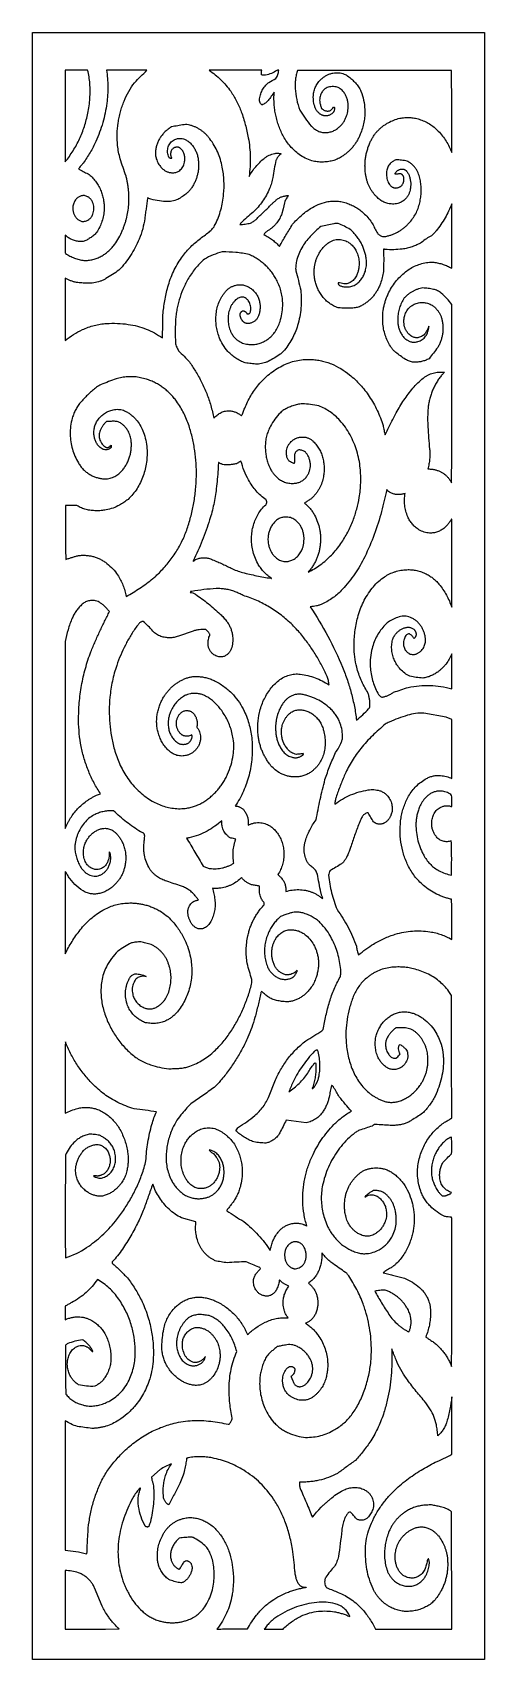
# Model space of a CAD drawing. Header units: centimetres. Extents: x 6.9 to 11.9, y -9 to 9.
import ezdxf

# ---------------------------------------------------------------- set-up
doc = ezdxf.new("R2010")
doc.units = ezdxf.units.CM
doc.header["$MEASUREMENT"] = 0
doc.layers.add('layer 1', color=7, linetype='Continuous')

msp = doc.modelspace()

# ---------------------------------------------------------------- linework, layer by layer
at = {"layer": 'layer 1', "color": 250}
for points, knots in [([(6.87203, 9.00077), (6.87203, 9.00077), (6.87203, -9.00021), (6.87203, -9.00021), (6.87203, -9.00021), (6.87203, -9.00021), (11.87697, -9.00021), (11.87697, -9.00021), (11.87697, -9.00021), (11.87697, -9.00021), (11.87697, 9.00077), (11.87697, 9.00077), (11.87697, 9.00077), (11.87697, 9.00077), (6.87203, 9.00077), (6.87203, 9.00077)], [0, 0, 0, 0, 0.2, 0.2, 0.2, 0.2, 0.4, 0.4, 0.4, 0.4, 0.6, 0.6, 0.6, 0.6, 1, 1, 1, 1]), ([(7.44184, 6.47907), (7.42344, 6.48133), (7.40517, 6.48469), (7.38715, 6.48911), (7.38715, 6.48911), (7.36965, 6.49341), (7.35239, 6.49875), (7.33552, 6.50511), (7.33552, 6.50511), (7.31862, 6.51145), (7.30214, 6.51883), (7.28614, 6.52716), (7.28614, 6.52716), (7.26967, 6.53575), (7.25371, 6.54527), (7.23836, 6.55572), (7.23836, 6.55572), (7.2369, 6.55839), (7.2358, 6.56123), (7.23504, 6.56417), (7.23504, 6.56417), (7.23432, 6.56697), (7.23397, 6.56986), (7.23397, 6.57277), (7.23397, 6.57277), (7.23397, 6.57277), (7.23486, 6.75895), (7.23486, 6.75895), (7.23486, 6.75895), (7.24033, 6.75371), (7.246, 6.74871), (7.25185, 6.74391), (7.25185, 6.74391), (7.25748, 6.73934), (7.26328, 6.73502), (7.26927, 6.73092), (7.26927, 6.73092), (7.27523, 6.72684), (7.28139, 6.723), (7.28769, 6.71944), (7.28769, 6.71944), (7.2939, 6.71592), (7.30026, 6.71269), (7.30676, 6.70976), (7.30676, 6.70976), (7.31965, 6.70391), (7.33305, 6.69918), (7.34677, 6.69566), (7.34677, 6.69566), (7.36131, 6.69192), (7.37613, 6.68936), (7.39108, 6.68806), (7.39108, 6.68806), (7.39829, 6.68741), (7.40553, 6.6873), (7.41277, 6.68768), (7.41277, 6.68768), (7.41958, 6.68804), (7.42638, 6.68891), (7.43305, 6.6903), (7.43305, 6.6903), (7.43976, 6.69167), (7.44632, 6.69355), (7.45273, 6.69593), (7.45273, 6.69593), (7.45934, 6.69837), (7.46575, 6.70129), (7.47194, 6.70467), (7.47194, 6.70467), (7.48516, 6.71191), (7.49812, 6.71966), (7.51078, 6.72787), (7.51078, 6.72787), (7.52335, 6.73603), (7.53561, 6.74465), (7.54754, 6.75373), (7.54754, 6.75373), (7.55399, 6.75864), (7.56004, 6.76409), (7.56558, 6.76998), (7.56558, 6.76998), (7.57129, 6.77608), (7.57652, 6.7826), (7.58118, 6.78952), (7.58118, 6.78952), (7.59415, 6.8088), (7.60583, 6.82895), (7.6161, 6.84981), (7.6161, 6.84981), (7.62594, 6.86978), (7.63436, 6.89042), (7.64129, 6.91158), (7.64129, 6.91158), (7.64824, 6.93276), (7.65366, 6.95437), (7.65756, 6.97631), (7.65756, 6.97631), (7.66157, 6.99901), (7.66404, 7.02196), (7.66493, 7.045), (7.66493, 7.045), (7.66565, 7.06334), (7.66538, 7.08169), (7.6641, 7.1), (7.6641, 7.1), (7.66287, 7.11791), (7.66063, 7.13573), (7.65742, 7.15339), (7.65742, 7.15339), (7.65422, 7.17105), (7.65005, 7.18853), (7.64492, 7.20572), (7.64492, 7.20572), (7.63965, 7.22338), (7.63344, 7.24073), (7.62632, 7.25772), (7.62632, 7.25772), (7.61874, 7.2758), (7.61002, 7.29338), (7.60021, 7.31032), (7.60021, 7.31032), (7.59073, 7.32668), (7.58019, 7.34241), (7.56863, 7.35738), (7.56863, 7.35738), (7.55708, 7.37236), (7.54456, 7.38654), (7.53113, 7.39986), (7.53113, 7.39986), (7.51724, 7.41362), (7.50249, 7.42648), (7.48698, 7.43836), (7.48698, 7.43836), (7.47795, 7.44215), (7.469, 7.44614), (7.46015, 7.45033), (7.46015, 7.45033), (7.45112, 7.45461), (7.44215, 7.45907), (7.4333, 7.46373), (7.4333, 7.46373), (7.42445, 7.46839), (7.41571, 7.47323), (7.40706, 7.47828), (7.40706, 7.47828), (7.39816, 7.48343), (7.38937, 7.48879), (7.3807, 7.49432), (7.3807, 7.49432), (7.38523, 7.49919), (7.38966, 7.50412), (7.39406, 7.50912), (7.39406, 7.50912), (7.39852, 7.51423), (7.40293, 7.51938), (7.40728, 7.5246), (7.40728, 7.5246), (7.41163, 7.52983), (7.41589, 7.53509), (7.4201, 7.54043), (7.4201, 7.54043), (7.4244, 7.54587), (7.42864, 7.55139), (7.43281, 7.55694), (7.43281, 7.55694), (7.46071, 7.59419), (7.48655, 7.63297), (7.5102, 7.67306), (7.5102, 7.67306), (7.5338, 7.71311), (7.55516, 7.75444), (7.57419, 7.79685), (7.57419, 7.79685), (7.60424, 7.86386), (7.62943, 7.93293), (7.64958, 8.00358), (7.64958, 8.00358), (7.66971, 8.07418), (7.68472, 8.14612), (7.69452, 8.21887), (7.69452, 8.21887), (7.70272, 8.2797), (7.70651, 8.34102), (7.70588, 8.40238), (7.70588, 8.40238), (7.70525, 8.4635), (7.70021, 8.52448), (7.6908, 8.58489), (7.6908, 8.58489), (7.76554, 8.58484), (7.84029, 8.58462), (7.91503, 8.58426), (7.91503, 8.58426), (7.98971, 8.58388), (8.06439, 8.58334), (8.13907, 8.58262), (8.13907, 8.58262), (8.11551, 8.56048), (8.09229, 8.53798), (8.06939, 8.51516), (8.06939, 8.51516), (8.04652, 8.49235), (8.02398, 8.46922), (8.00179, 8.44575), (8.00179, 8.44575), (7.97794, 8.41493), (7.95629, 8.38248), (7.93697, 8.34864), (7.93697, 8.34864), (7.9175, 8.3145), (7.9004, 8.27909), (7.88581, 8.2426), (7.88581, 8.2426), (7.87787, 8.22277), (7.87052, 8.20271), (7.86373, 8.18243), (7.86373, 8.18243), (7.8571, 8.16262), (7.85107, 8.14262), (7.8456, 8.12245), (7.8456, 8.12245), (7.84015, 8.10228), (7.83531, 8.08195), (7.83108, 8.06149), (7.83108, 8.06149), (7.82688, 8.04123), (7.8233, 8.02083), (7.82034, 8.00033), (7.82034, 8.00033), (7.81445, 7.95949), (7.81099, 7.91832), (7.81005, 7.87706), (7.81005, 7.87706), (7.80909, 7.83475), (7.81061, 7.79241), (7.81462, 7.75027), (7.81462, 7.75027), (7.81698, 7.72549), (7.82059, 7.70085), (7.8254, 7.67642), (7.8254, 7.67642), (7.83018, 7.65226), (7.83619, 7.62835), (7.84338, 7.60477), (7.84338, 7.60477), (7.85324, 7.57252), (7.86351, 7.5404), (7.8742, 7.5084), (7.8742, 7.5084), (7.88489, 7.47644), (7.896, 7.44459), (7.90752, 7.41292), (7.90752, 7.41292), (7.91106, 7.39945), (7.91434, 7.38592), (7.91734, 7.37233), (7.91734, 7.37233), (7.92028, 7.35909), (7.92294, 7.34578), (7.92534, 7.33242), (7.92534, 7.33242), (7.92774, 7.31908), (7.92985, 7.30568), (7.93168, 7.29223), (7.93168, 7.29223), (7.9335, 7.27905), (7.93502, 7.26585), (7.93628, 7.25261), (7.93628, 7.25261), (7.93879, 7.22618), (7.94016, 7.19965), (7.94038, 7.17311), (7.94038, 7.17311), (7.9406, 7.14705), (7.93969, 7.12098), (7.93765, 7.095), (7.93765, 7.095), (7.93558, 7.06903), (7.93238, 7.04316), (7.92808, 7.01746), (7.92808, 7.01746), (7.92368, 6.99146), (7.91819, 6.96564), (7.91158, 6.94011), (7.91158, 6.94011), (7.90826, 6.92734), (7.9047, 6.91461), (7.90084, 6.90197), (7.90084, 6.90197), (7.89692, 6.88912), (7.89273, 6.87635), (7.88829, 6.86369), (7.88829, 6.86369), (7.88383, 6.851), (7.87913, 6.83843), (7.87415, 6.82594), (7.87415, 6.82594), (7.86906, 6.81317), (7.86373, 6.80048), (7.85813, 6.78793), (7.85813, 6.78793), (7.84634, 6.76146), (7.83294, 6.73573), (7.81801, 6.7109), (7.81801, 6.7109), (7.80335, 6.68654), (7.78717, 6.66312), (7.76958, 6.64077), (7.76958, 6.64077), (7.76027, 6.62896), (7.75039, 6.61762), (7.73995, 6.6068), (7.73995, 6.6068), (7.7297, 6.59617), (7.71892, 6.58609), (7.70763, 6.57656), (7.70763, 6.57656), (7.69635, 6.56706), (7.68459, 6.55812), (7.6724, 6.54978), (7.6724, 6.54978), (7.65993, 6.54128), (7.64703, 6.5334), (7.63378, 6.52616), (7.63378, 6.52616), (7.61894, 6.51807), (7.60359, 6.51092), (7.58783, 6.50477), (7.58783, 6.50477), (7.57257, 6.49884), (7.55695, 6.49388), (7.54104, 6.48998), (7.54104, 6.48998), (7.52512, 6.48608), (7.50897, 6.48321), (7.49269, 6.48142), (7.49269, 6.48142), (7.47582, 6.47956), (7.45883, 6.47878), (7.44184, 6.47907)], [0, 0, 0, 0, 0.01162791, 0.01162791, 0.01162791, 0.01162791, 0.02325581, 0.02325581, 0.02325581, 0.02325581, 0.03488372, 0.03488372, 0.03488372, 0.03488372, 0.04651163, 0.04651163, 0.04651163, 0.04651163, 0.05813953, 0.05813953, 0.05813953, 0.05813953, 0.06976744, 0.06976744, 0.06976744, 0.06976744, 0.08139535, 0.08139535, 0.08139535, 0.08139535, 0.09302326, 0.09302326, 0.09302326, 0.09302326, 0.10465116, 0.10465116, 0.10465116, 0.10465116, 0.11627907, 0.11627907, 0.11627907, 0.11627907, 0.12790698, 0.12790698, 0.12790698, 0.12790698, 0.13953488, 0.13953488, 0.13953488, 0.13953488, 0.15116279, 0.15116279, 0.15116279, 0.15116279, 0.1627907, 0.1627907, 0.1627907, 0.1627907, 0.1744186, 0.1744186, 0.1744186, 0.1744186, 0.18604651, 0.18604651, 0.18604651, 0.18604651, 0.19767442, 0.19767442, 0.19767442, 0.19767442, 0.20930233, 0.20930233, 0.20930233, 0.20930233, 0.22093023, 0.22093023, 0.22093023, 0.22093023, 0.23255814, 0.23255814, 0.23255814, 0.23255814, 0.24418605, 0.24418605, 0.24418605, 0.24418605, 0.25581395, 0.25581395, 0.25581395, 0.25581395, 0.26744186, 0.26744186, 0.26744186, 0.26744186, 0.27906977, 0.27906977, 0.27906977, 0.27906977, 0.29069767, 0.29069767, 0.29069767, 0.29069767, 0.30232558, 0.30232558, 0.30232558, 0.30232558, 0.31395349, 0.31395349, 0.31395349, 0.31395349, 0.3255814, 0.3255814, 0.3255814, 0.3255814, 0.3372093, 0.3372093, 0.3372093, 0.3372093, 0.34883721, 0.34883721, 0.34883721, 0.34883721, 0.36046512, 0.36046512, 0.36046512, 0.36046512, 0.37209302, 0.37209302, 0.37209302, 0.37209302, 0.38372093, 0.38372093, 0.38372093, 0.38372093, 0.39534884, 0.39534884, 0.39534884, 0.39534884, 0.40697674, 0.40697674, 0.40697674, 0.40697674, 0.41860465, 0.41860465, 0.41860465, 0.41860465, 0.43023256, 0.43023256, 0.43023256, 0.43023256, 0.44186047, 0.44186047, 0.44186047, 0.44186047, 0.45348837, 0.45348837, 0.45348837, 0.45348837, 0.46511628, 0.46511628, 0.46511628, 0.46511628, 0.47674419, 0.47674419, 0.47674419, 0.47674419, 0.48837209, 0.48837209, 0.48837209, 0.48837209, 0.5, 0.5, 0.5, 0.5, 0.51162791, 0.51162791, 0.51162791, 0.51162791, 0.52325581, 0.52325581, 0.52325581, 0.52325581, 0.53488372, 0.53488372, 0.53488372, 0.53488372, 0.54651163, 0.54651163, 0.54651163, 0.54651163, 0.55813953, 0.55813953, 0.55813953, 0.55813953, 0.56976744, 0.56976744, 0.56976744, 0.56976744, 0.58139535, 0.58139535, 0.58139535, 0.58139535, 0.59302326, 0.59302326, 0.59302326, 0.59302326, 0.60465116, 0.60465116, 0.60465116, 0.60465116, 0.61627907, 0.61627907, 0.61627907, 0.61627907, 0.62790698, 0.62790698, 0.62790698, 0.62790698, 0.63953488, 0.63953488, 0.63953488, 0.63953488, 0.65116279, 0.65116279, 0.65116279, 0.65116279, 0.6627907, 0.6627907, 0.6627907, 0.6627907, 0.6744186, 0.6744186, 0.6744186, 0.6744186, 0.68604651, 0.68604651, 0.68604651, 0.68604651, 0.69767442, 0.69767442, 0.69767442, 0.69767442, 0.70930233, 0.70930233, 0.70930233, 0.70930233, 0.72093023, 0.72093023, 0.72093023, 0.72093023, 0.73255814, 0.73255814, 0.73255814, 0.73255814, 0.74418605, 0.74418605, 0.74418605, 0.74418605, 0.75581395, 0.75581395, 0.75581395, 0.75581395, 0.76744186, 0.76744186, 0.76744186, 0.76744186, 0.77906977, 0.77906977, 0.77906977, 0.77906977, 0.79069767, 0.79069767, 0.79069767, 0.79069767, 0.80232558, 0.80232558, 0.80232558, 0.80232558, 0.81395349, 0.81395349, 0.81395349, 0.81395349, 0.8255814, 0.8255814, 0.8255814, 0.8255814, 0.8372093, 0.8372093, 0.8372093, 0.8372093, 0.84883721, 0.84883721, 0.84883721, 0.84883721, 0.86046512, 0.86046512, 0.86046512, 0.86046512, 0.87209302, 0.87209302, 0.87209302, 0.87209302, 0.88372093, 0.88372093, 0.88372093, 0.88372093, 0.89534884, 0.89534884, 0.89534884, 0.89534884, 0.90697674, 0.90697674, 0.90697674, 0.90697674, 0.91860465, 0.91860465, 0.91860465, 0.91860465, 0.93023256, 0.93023256, 0.93023256, 0.93023256, 0.94186047, 0.94186047, 0.94186047, 0.94186047, 0.95348837, 0.95348837, 0.95348837, 0.95348837, 0.96511628, 0.96511628, 0.96511628, 0.96511628, 0.97674419, 0.97674419, 0.97674419, 0.97674419, 1, 1, 1, 1]), ([(7.23441, 7.57019), (7.23441, 7.57019), (7.23444, 8.58502), (7.23444, 8.58502), (7.23444, 8.58502), (7.27572, 8.58498), (7.317, 8.58495), (7.35829, 8.585), (7.35829, 8.585), (7.39977, 8.58502), (7.44126, 8.58509), (7.48274, 8.5852), (7.48274, 8.5852), (7.48893, 8.56088), (7.49402, 8.53632), (7.49801, 8.51155), (7.49801, 8.51155), (7.50202, 8.48661), (7.50491, 8.46148), (7.5067, 8.43629), (7.5067, 8.43629), (7.51056, 8.38172), (7.51071, 8.32696), (7.50715, 8.27237), (7.50715, 8.27237), (7.50354, 8.21714), (7.49623, 8.16221), (7.48528, 8.10795), (7.48528, 8.10795), (7.48023, 8.08298), (7.47447, 8.05815), (7.468, 8.03352), (7.468, 8.03352), (7.46168, 8.00943), (7.45464, 7.98551), (7.44688, 7.96185), (7.44688, 7.96185), (7.43915, 7.93816), (7.4307, 7.91473), (7.42156, 7.89156), (7.42156, 7.89156), (7.41248, 7.86859), (7.40271, 7.84588), (7.39229, 7.82352), (7.39229, 7.82352), (7.38184, 7.80113), (7.37073, 7.77907), (7.35894, 7.75736), (7.35894, 7.75736), (7.3471, 7.73553), (7.3346, 7.71403), (7.32146, 7.69296), (7.32146, 7.69296), (7.30831, 7.67187), (7.29455, 7.65117), (7.28018, 7.63091), (7.28018, 7.63091), (7.26552, 7.61022), (7.25026, 7.58998), (7.23441, 7.57019)], [0, 0, 0, 0, 0.0625, 0.0625, 0.0625, 0.0625, 0.125, 0.125, 0.125, 0.125, 0.1875, 0.1875, 0.1875, 0.1875, 0.25, 0.25, 0.25, 0.25, 0.3125, 0.3125, 0.3125, 0.3125, 0.375, 0.375, 0.375, 0.375, 0.4375, 0.4375, 0.4375, 0.4375, 0.5, 0.5, 0.5, 0.5, 0.5625, 0.5625, 0.5625, 0.5625, 0.625, 0.625, 0.625, 0.625, 0.6875, 0.6875, 0.6875, 0.6875, 0.75, 0.75, 0.75, 0.75, 0.8125, 0.8125, 0.8125, 0.8125, 0.875, 0.875, 0.875, 0.875, 1, 1, 1, 1]), ([(9.60768, 6.63342), (9.59578, 6.64698), (9.5832, 6.65994), (9.57, 6.67224), (9.57, 6.67224), (9.55682, 6.68448), (9.54302, 6.69606), (9.52865, 6.70689), (9.52865, 6.70689), (9.51429, 6.71774), (9.49936, 6.72784), (9.48398, 6.73719), (9.48398, 6.73719), (9.468, 6.7469), (9.45155, 6.75582), (9.4347, 6.76393), (9.4347, 6.76393), (9.43943, 6.77222), (9.44521, 6.77986), (9.45191, 6.78665), (9.45191, 6.78665), (9.45897, 6.79385), (9.46691, 6.80012), (9.47551, 6.80537), (9.47551, 6.80537), (9.48439, 6.81079), (9.49308, 6.81655), (9.50153, 6.82263), (9.50153, 6.82263), (9.50965, 6.82845), (9.51751, 6.83459), (9.52516, 6.84103), (9.52516, 6.84103), (9.53278, 6.84748), (9.54015, 6.85423), (9.54723, 6.86127), (9.54723, 6.86127), (9.5542, 6.86819), (9.56088, 6.87539), (9.56725, 6.88285), (9.56725, 6.88285), (9.57993, 6.89769), (9.59136, 6.91355), (9.60145, 6.93027), (9.60145, 6.93027), (9.61198, 6.94775), (9.62115, 6.96604), (9.62884, 6.98496), (9.62884, 6.98496), (9.62884, 6.98496), (9.64645, 7.0511), (9.64645, 7.0511), (9.64645, 7.0511), (9.64645, 7.0511), (9.66414, 7.11822), (9.66414, 7.11822), (9.66414, 7.11822), (9.66615, 7.12598), (9.66866, 7.1336), (9.6716, 7.14104), (9.6716, 7.14104), (9.67438, 7.14799), (9.67758, 7.15473), (9.68124, 7.16125), (9.68124, 7.16125), (9.68852, 7.17432), (9.69757, 7.18633), (9.70811, 7.19696), (9.70811, 7.19696), (9.7015, 7.19694), (9.69488, 7.19664), (9.6883, 7.19611), (9.6883, 7.19611), (9.68211, 7.19561), (9.67592, 7.19485), (9.66978, 7.19382), (9.66978, 7.19382), (9.66364, 7.19281), (9.65755, 7.19153), (9.65152, 7.18999), (9.65152, 7.18999), (9.64569, 7.18849), (9.63995, 7.18674), (9.63428, 7.18472), (9.63428, 7.18472), (9.62303, 7.18073), (9.61216, 7.17571), (9.60185, 7.16973), (9.60185, 7.16973), (9.59121, 7.16359), (9.58112, 7.15648), (9.57175, 7.14855), (9.57175, 7.14855), (9.56261, 7.14079), (9.5536, 7.13288), (9.54479, 7.12477), (9.54479, 7.12477), (9.53609, 7.11679), (9.52755, 7.10863), (9.51919, 7.10032), (9.51919, 7.10032), (9.49095, 7.07217), (9.46251, 7.04424), (9.43387, 7.01654), (9.43387, 7.01654), (9.40516, 6.98877), (9.37625, 6.9612), (9.34716, 6.93384), (9.34716, 6.93384), (9.33795, 6.92521), (9.32806, 6.91734), (9.31755, 6.91035), (9.31755, 6.91035), (9.30697, 6.90331), (9.29583, 6.89717), (9.28425, 6.89199), (9.28425, 6.89199), (9.2654, 6.88812), (9.24641, 6.88484), (9.22736, 6.88218), (9.22736, 6.88218), (9.20813, 6.87951), (9.18886, 6.87745), (9.16952, 6.87601), (9.16952, 6.87601), (9.17028, 6.8798), (9.17167, 6.88348), (9.1736, 6.88684), (9.1736, 6.88684), (9.17561, 6.8904), (9.17817, 6.89363), (9.18117, 6.89643), (9.18117, 6.89643), (9.20244, 6.9164), (9.22409, 6.93594), (9.24612, 6.95506), (9.24612, 6.95506), (9.26802, 6.97407), (9.29025, 6.99262), (9.31284, 7.01076), (9.31284, 7.01076), (9.33299, 7.02954), (9.35213, 7.04933), (9.37022, 7.0701), (9.37022, 7.0701), (9.38777, 7.09025), (9.40424, 7.11134), (9.41953, 7.13326), (9.41953, 7.13326), (9.43481, 7.15518), (9.44893, 7.17793), (9.46177, 7.20137), (9.46177, 7.20137), (9.47482, 7.2252), (9.48658, 7.24969), (9.49705, 7.27477), (9.49705, 7.27477), (9.50521, 7.29438), (9.51222, 7.31444), (9.51805, 7.33488), (9.51805, 7.33488), (9.52383, 7.35523), (9.52843, 7.3759), (9.53177, 7.39679), (9.53177, 7.39679), (9.53688, 7.42859), (9.54241, 7.4603), (9.5484, 7.49195), (9.5484, 7.49195), (9.55436, 7.52346), (9.56075, 7.5549), (9.56758, 7.58624), (9.56758, 7.58624), (9.56929, 7.59007), (9.5711, 7.59386), (9.57301, 7.59758), (9.57301, 7.59758), (9.57484, 7.60114), (9.57677, 7.60464), (9.57881, 7.60809), (9.57881, 7.60809), (9.58083, 7.61154), (9.58296, 7.61493), (9.58518, 7.61824), (9.58518, 7.61824), (9.58733, 7.62142), (9.58959, 7.62456), (9.59192, 7.62763), (9.59192, 7.62763), (9.59661, 7.63373), (9.60165, 7.63951), (9.60707, 7.64496), (9.60707, 7.64496), (9.61234, 7.65027), (9.61797, 7.65522), (9.62388, 7.65979), (9.62388, 7.65979), (9.61752, 7.66148), (9.61106, 7.66284), (9.60456, 7.66385), (9.60456, 7.66385), (9.59856, 7.66477), (9.59251, 7.66535), (9.58645, 7.66558), (9.58645, 7.66558), (9.58038, 7.6658), (9.57433, 7.66564), (9.56828, 7.66513), (9.56828, 7.66513), (9.56241, 7.66461), (9.55658, 7.66374), (9.55082, 7.66248), (9.55082, 7.66248), (9.54053, 7.66027), (9.53038, 7.65744), (9.5204, 7.65406), (9.5204, 7.65406), (9.51066, 7.65072), (9.50111, 7.64682), (9.49181, 7.64238), (9.49181, 7.64238), (9.48251, 7.63792), (9.4735, 7.63294), (9.46478, 7.62743), (9.46478, 7.62743), (9.45579, 7.62174), (9.44712, 7.61555), (9.43882, 7.60887), (9.43882, 7.60887), (9.42143, 7.59489), (9.40473, 7.58007), (9.38875, 7.56447), (9.38875, 7.56447), (9.37318, 7.54923), (9.35834, 7.53325), (9.34431, 7.51653), (9.34431, 7.51653), (9.33028, 7.49984), (9.3171, 7.48247), (9.3048, 7.46447), (9.3048, 7.46447), (9.29231, 7.44618), (9.2807, 7.42729), (9.27006, 7.40788), (9.27006, 7.40788), (9.27506, 7.44401), (9.27864, 7.48034), (9.28082, 7.51674), (9.28082, 7.51674), (9.28292, 7.55228), (9.28362, 7.58787), (9.28288, 7.62344), (9.28288, 7.62344), (9.28214, 7.65903), (9.27997, 7.69456), (9.27633, 7.72997), (9.27633, 7.72997), (9.27273, 7.7654), (9.26766, 7.80066), (9.26118, 7.83569), (9.26118, 7.83569), (9.25213, 7.8847), (9.2411, 7.93336), (9.22815, 7.98148), (9.22815, 7.98148), (9.2151, 8.02987), (9.20015, 8.07772), (9.1833, 8.1249), (9.1833, 8.1249), (9.16907, 8.16474), (9.15217, 8.20358), (9.13272, 8.24115), (9.13272, 8.24115), (9.11306, 8.27909), (9.09087, 8.31569), (9.06633, 8.35065), (9.06633, 8.35065), (9.05001, 8.37392), (9.03262, 8.39642), (9.01422, 8.41805), (9.01422, 8.41805), (8.99625, 8.43921), (8.97726, 8.45951), (8.95736, 8.47885), (8.95736, 8.47885), (8.93744, 8.49822), (8.91662, 8.51662), (8.89497, 8.53399), (8.89497, 8.53399), (8.87302, 8.55158), (8.85025, 8.56814), (8.82674, 8.58359), (8.82674, 8.58359), (8.92442, 8.58365), (9.02209, 8.58381), (9.11974, 8.58406), (9.11974, 8.58406), (9.21752, 8.58433), (9.31531, 8.58468), (9.41312, 8.58515), (9.41312, 8.58515), (9.41005, 8.57653), (9.4081, 8.56756), (9.40729, 8.55846), (9.40729, 8.55846), (9.40651, 8.54954), (9.40689, 8.54055), (9.40839, 8.53175), (9.40839, 8.53175), (9.41554, 8.52998), (9.42287, 8.52899), (9.43024, 8.52879), (9.43024, 8.52879), (9.43764, 8.52856), (9.44503, 8.52912), (9.45229, 8.53047), (9.45229, 8.53047), (9.47471, 8.53457), (9.49665, 8.54091), (9.51778, 8.54938), (9.51778, 8.54938), (9.53898, 8.55786), (9.55927, 8.56846), (9.57836, 8.58096), (9.57836, 8.58096), (9.57991, 8.58199), (9.58159, 8.58282), (9.58334, 8.58347), (9.58334, 8.58347), (9.58489, 8.58403), (9.58652, 8.58439), (9.58816, 8.58455), (9.58816, 8.58455), (9.58982, 8.58468), (9.59147, 8.58464), (9.59313, 8.58435), (9.59313, 8.58435), (9.59499, 8.58403), (9.59683, 8.58352), (9.59858, 8.5828), (9.59858, 8.5828), (9.59829, 8.57482), (9.59739, 8.56689), (9.59589, 8.55904), (9.59589, 8.55904), (9.59439, 8.55129), (9.59228, 8.54367), (9.58959, 8.53625), (9.58959, 8.53625), (9.58688, 8.52883), (9.58363, 8.52162), (9.57984, 8.51469), (9.57984, 8.51469), (9.57574, 8.50718), (9.57112, 8.49997), (9.56601, 8.49311), (9.56601, 8.49311), (9.54067, 8.47782), (9.51485, 8.46337), (9.48858, 8.44976), (9.48858, 8.44976), (9.48087, 8.4434), (9.47347, 8.4367), (9.46639, 8.42966), (9.46639, 8.42966), (9.45971, 8.42302), (9.45335, 8.41608), (9.44734, 8.40881), (9.44734, 8.40881), (9.44133, 8.40158), (9.43571, 8.39404), (9.43046, 8.38622), (9.43046, 8.38622), (9.42533, 8.37858), (9.4206, 8.37069), (9.4163, 8.36256), (9.4163, 8.36256), (9.41197, 8.35442), (9.40807, 8.34608), (9.40462, 8.33754), (9.40462, 8.33754), (9.4011, 8.32885), (9.39801, 8.31997), (9.39539, 8.31096), (9.39539, 8.31096), (9.39277, 8.30193), (9.39057, 8.29279), (9.38884, 8.28355), (9.38884, 8.28355), (9.38701, 8.27378), (9.38559, 8.26392), (9.38465, 8.25401), (9.38465, 8.25401), (9.38501, 8.25101), (9.38548, 8.24801), (9.38607, 8.24503), (9.38607, 8.24503), (9.3866, 8.24231), (9.38725, 8.23962), (9.38802, 8.23698), (9.38802, 8.23698), (9.3888, 8.23431), (9.38967, 8.23171), (9.39068, 8.22913), (9.39068, 8.22913), (9.39165, 8.22674), (9.3927, 8.22438), (9.39389, 8.2221), (9.39389, 8.2221), (9.39622, 8.21757), (9.39904, 8.21331), (9.40229, 8.20939), (9.40229, 8.20939), (9.4055, 8.20551), (9.40913, 8.20197), (9.41312, 8.19888), (9.41312, 8.19888), (9.41986, 8.20177), (9.42645, 8.20506), (9.43282, 8.20872), (9.43282, 8.20872), (9.43891, 8.21221), (9.44476, 8.21609), (9.45039, 8.22028), (9.45039, 8.22028), (9.45599, 8.2245), (9.46135, 8.22905), (9.46639, 8.23391), (9.46639, 8.23391), (9.4715, 8.23884), (9.47632, 8.24408), (9.48078, 8.2496), (9.48078, 8.2496), (9.49282, 8.26446), (9.50451, 8.27956), (9.5159, 8.29492), (9.5159, 8.29492), (9.52699, 8.30989), (9.53775, 8.3251), (9.54815, 8.34055), (9.54815, 8.34055), (9.54672, 8.31863), (9.546, 8.29666), (9.546, 8.27468), (9.546, 8.27468), (9.546, 8.25345), (9.54674, 8.23223), (9.54817, 8.21105), (9.54817, 8.21105), (9.54963, 8.18987), (9.55183, 8.16876), (9.55474, 8.14773), (9.55474, 8.14773), (9.55761, 8.12705), (9.56122, 8.10647), (9.56557, 8.08603), (9.56557, 8.08603), (9.56989, 8.06559), (9.57496, 8.04533), (9.58074, 8.02525), (9.58074, 8.02525), (9.58654, 8.0051), (9.59307, 7.98518), (9.6003, 7.96548), (9.6003, 7.96548), (9.60752, 7.9458), (9.61543, 7.92637), (9.62402, 7.90723), (9.62402, 7.90723), (9.6328, 7.88764), (9.64226, 7.86836), (9.65237, 7.84943), (9.65237, 7.84943), (9.6629, 7.8297), (9.67453, 7.81058), (9.6872, 7.79218), (9.6872, 7.79218), (9.6995, 7.7743), (9.71284, 7.75715), (9.72711, 7.74082), (9.72711, 7.74082), (9.74141, 7.72448), (9.75663, 7.70899), (9.77272, 7.69442), (9.77272, 7.69442), (9.78917, 7.67952), (9.80648, 7.66555), (9.82454, 7.6526), (9.82454, 7.6526), (9.84597, 7.63723), (9.86856, 7.62351), (9.89211, 7.61159), (9.89211, 7.61159), (9.9156, 7.59971), (9.93996, 7.58964), (9.96498, 7.58151), (9.96498, 7.58151), (9.98436, 7.57678), (10.004, 7.57322), (10.02379, 7.57084), (10.02379, 7.57084), (10.04275, 7.56855), (10.06182, 7.56743), (10.08091, 7.5675), (10.08091, 7.5675), (10.10001, 7.56759), (10.11906, 7.56887), (10.138, 7.57133), (10.138, 7.57133), (10.15725, 7.57384), (10.17635, 7.57754), (10.19515, 7.5824), (10.19515, 7.5824), (10.21227, 7.58682), (10.22904, 7.59262), (10.24524, 7.59975), (10.24524, 7.59975), (10.26185, 7.60706), (10.27785, 7.61566), (10.29314, 7.62546), (10.29314, 7.62546), (10.30508, 7.63315), (10.31676, 7.64126), (10.32815, 7.6498), (10.32815, 7.6498), (10.33913, 7.65802), (10.34977, 7.66665), (10.36011, 7.67568), (10.36011, 7.67568), (10.37044, 7.68469), (10.38041, 7.69411), (10.39, 7.7039), (10.39, 7.7039), (10.39946, 7.71356), (10.40856, 7.72356), (10.41726, 7.73393), (10.41726, 7.73393), (10.42593, 7.74429), (10.43422, 7.75498), (10.44207, 7.76598), (10.44207, 7.76598), (10.45, 7.77708), (10.45751, 7.78851), (10.46455, 7.80019), (10.46455, 7.80019), (10.47161, 7.81188), (10.47822, 7.82385), (10.48436, 7.83605), (10.48436, 7.83605), (10.49072, 7.84864), (10.49662, 7.86146), (10.50202, 7.87448), (10.50202, 7.87448), (10.51114, 7.8964), (10.51908, 7.91879), (10.52584, 7.94154), (10.52584, 7.94154), (10.53239, 7.96364), (10.53775, 7.98607), (10.54187, 8.00875), (10.54187, 8.00875), (10.54599, 8.03144), (10.54886, 8.05432), (10.55048, 8.07731), (10.55048, 8.07731), (10.55213, 8.10071), (10.55252, 8.1242), (10.55164, 8.14764), (10.55164, 8.14764), (10.55036, 8.18252), (10.54599, 8.21723), (10.53864, 8.25137), (10.53864, 8.25137), (10.53127, 8.28557), (10.52091, 8.31908), (10.50771, 8.35151), (10.50771, 8.35151), (10.50076, 8.36856), (10.49225, 8.38495), (10.48227, 8.40045), (10.48227, 8.40045), (10.47241, 8.41581), (10.46114, 8.43022), (10.44861, 8.44351), (10.44861, 8.44351), (10.4219, 8.47177), (10.39283, 8.49772), (10.36167, 8.52103), (10.36167, 8.52103), (10.35614, 8.5252), (10.35029, 8.52894), (10.34419, 8.53226), (10.34419, 8.53226), (10.33798, 8.53565), (10.33153, 8.53856), (10.32492, 8.54102), (10.32492, 8.54102), (10.31472, 8.54479), (10.30428, 8.54791), (10.29365, 8.5503), (10.29365, 8.5503), (10.28341, 8.55261), (10.27301, 8.55423), (10.26254, 8.55512), (10.26254, 8.55512), (10.25208, 8.55602), (10.24154, 8.5562), (10.23105, 8.55564), (10.23105, 8.55564), (10.22014, 8.55508), (10.20929, 8.5538), (10.19853, 8.55181), (10.19853, 8.55181), (10.18654, 8.54956), (10.17471, 8.54649), (10.16315, 8.54262), (10.16315, 8.54262), (10.15194, 8.53885), (10.14102, 8.5343), (10.13049, 8.52897), (10.13049, 8.52897), (10.11993, 8.52361), (10.1098, 8.51754), (10.10012, 8.51075), (10.10012, 8.51075), (10.08997, 8.50362), (10.08031, 8.4958), (10.07121, 8.48735), (10.07121, 8.48735), (10.06446, 8.48107), (10.05799, 8.47448), (10.05178, 8.46765), (10.05178, 8.46765), (10.04593, 8.46117), (10.04039, 8.45442), (10.03517, 8.44743), (10.03517, 8.44743), (10.02993, 8.44046), (10.02504, 8.43322), (10.02051, 8.42578), (10.02051, 8.42578), (10.01608, 8.4185), (10.012, 8.41099), (10.00832, 8.4033), (10.00832, 8.4033), (10.00462, 8.39564), (10.00131, 8.38777), (9.99837, 8.37975), (9.99837, 8.37975), (9.99541, 8.37161), (9.99283, 8.36334), (9.99068, 8.35496), (9.99068, 8.35496), (9.98851, 8.34658), (9.98674, 8.33808), (9.98537, 8.32954), (9.98537, 8.32954), (9.98391, 8.32053), (9.98288, 8.31148), (9.98226, 8.30238), (9.98226, 8.30238), (9.98145, 8.29088), (9.98127, 8.27932), (9.98172, 8.2678), (9.98172, 8.2678), (9.98214, 8.25663), (9.98322, 8.2455), (9.9849, 8.23447), (9.9849, 8.23447), (9.98658, 8.22342), (9.98889, 8.21248), (9.9918, 8.2017), (9.9918, 8.2017), (9.99476, 8.19074), (9.99835, 8.17996), (10.00252, 8.16938), (10.00252, 8.16938), (10.00673, 8.15869), (10.01209, 8.1485), (10.01847, 8.13893), (10.01847, 8.13893), (10.02509, 8.12906), (10.03268, 8.1199), (10.04118, 8.1116), (10.04118, 8.1116), (10.04427, 8.10858), (10.04748, 8.10573), (10.05084, 8.10302), (10.05084, 8.10302), (10.05398, 8.10051), (10.05722, 8.09818), (10.06059, 8.09601), (10.06059, 8.09601), (10.06395, 8.09383), (10.06744, 8.09184), (10.07103, 8.09004), (10.07103, 8.09004), (10.0745, 8.0883), (10.07809, 8.08675), (10.08174, 8.08543), (10.08174, 8.08543), (10.08542, 8.08408), (10.08914, 8.08294), (10.09293, 8.08202), (10.09293, 8.08202), (10.09681, 8.08108), (10.10073, 8.08036), (10.10467, 8.07987), (10.10467, 8.07987), (10.10862, 8.07935), (10.11258, 8.07906), (10.11657, 8.07897), (10.11657, 8.07897), (10.12083, 8.07888), (10.12509, 8.07899), (10.12933, 8.07933), (10.12933, 8.07933), (10.13459, 8.07973), (10.13981, 8.08054), (10.14497, 8.08173), (10.14497, 8.08173), (10.14999, 8.08292), (10.15492, 8.08446), (10.15972, 8.08641), (10.15972, 8.08641), (10.16451, 8.08834), (10.16915, 8.09065), (10.17359, 8.09327), (10.17359, 8.09327), (10.17836, 8.0961), (10.18291, 8.09926), (10.18724, 8.10273), (10.18724, 8.10273), (10.18995, 8.1049), (10.19253, 8.10721), (10.19499, 8.10963), (10.19499, 8.10963), (10.19723, 8.11183), (10.19932, 8.11416), (10.20129, 8.1166), (10.20129, 8.1166), (10.20324, 8.11902), (10.20503, 8.12158), (10.20669, 8.12422), (10.20669, 8.12422), (10.20824, 8.12676), (10.20963, 8.12936), (10.21084, 8.13207), (10.21084, 8.13207), (10.21324, 8.13738), (10.2149, 8.14298), (10.21581, 8.14872), (10.21581, 8.14872), (10.21682, 8.15504), (10.21707, 8.16143), (10.21653, 8.16779), (10.21653, 8.16779), (10.21646, 8.16849), (10.21633, 8.16918), (10.21613, 8.16985), (10.21613, 8.16985), (10.21597, 8.17041), (10.21575, 8.17093), (10.21546, 8.1714), (10.21546, 8.1714), (10.21516, 8.17187), (10.21481, 8.17232), (10.2144, 8.1727), (10.2144, 8.1727), (10.21398, 8.17308), (10.21351, 8.17342), (10.21297, 8.17369), (10.21297, 8.17369), (10.21245, 8.17393), (10.21189, 8.17414), (10.21133, 8.17427), (10.21133, 8.17427), (10.21059, 8.17445), (10.20985, 8.17456), (10.20909, 8.17461), (10.20909, 8.17461), (10.20871, 8.17463), (10.20833, 8.17465), (10.20793, 8.17463), (10.20793, 8.17463), (10.2075, 8.17463), (10.20705, 8.17461), (10.2066, 8.17458), (10.2066, 8.17458), (10.20618, 8.17454), (10.20573, 8.17449), (10.20528, 8.17445), (10.20528, 8.17445), (10.20479, 8.17438), (10.20427, 8.17429), (10.20378, 8.1742), (10.20378, 8.1742), (10.19898, 8.16784), (10.19403, 8.16161), (10.18892, 8.15551), (10.18892, 8.15551), (10.18359, 8.14912), (10.17807, 8.14289), (10.17245, 8.1368), (10.17245, 8.1368), (10.16799, 8.13554), (10.16348, 8.13451), (10.15891, 8.13373), (10.15891, 8.13373), (10.15479, 8.13301), (10.15062, 8.13254), (10.14643, 8.13229), (10.14643, 8.13229), (10.14226, 8.13204), (10.13807, 8.13207), (10.1339, 8.13234), (10.1339, 8.13234), (10.12991, 8.13261), (10.12596, 8.13312), (10.12206, 8.13388), (10.12206, 8.13388), (10.11814, 8.13464), (10.11429, 8.13568), (10.11052, 8.13695), (10.11052, 8.13695), (10.10669, 8.13825), (10.10292, 8.1398), (10.09929, 8.14157), (10.09929, 8.14157), (10.09566, 8.14336), (10.09212, 8.14536), (10.08874, 8.14758), (10.08874, 8.14758), (10.08506, 8.14997), (10.08154, 8.15257), (10.07816, 8.15538), (10.07816, 8.15538), (10.07623, 8.15697), (10.0745, 8.15881), (10.07305, 8.16084), (10.07305, 8.16084), (10.07166, 8.16279), (10.07054, 8.16492), (10.06971, 8.16716), (10.06971, 8.16716), (10.06556, 8.17842), (10.06209, 8.18991), (10.05931, 8.20157), (10.05931, 8.20157), (10.05644, 8.21358), (10.05424, 8.22575), (10.05276, 8.23801), (10.05276, 8.23801), (10.05162, 8.24758), (10.05131, 8.25724), (10.05187, 8.26685), (10.05187, 8.26685), (10.05238, 8.27593), (10.05375, 8.28492), (10.05597, 8.2937), (10.05597, 8.2937), (10.05817, 8.30251), (10.06119, 8.3111), (10.065, 8.31934), (10.065, 8.31934), (10.0691, 8.32822), (10.07399, 8.33674), (10.07955, 8.34476), (10.07955, 8.34476), (10.08206, 8.34837), (10.08472, 8.35186), (10.08753, 8.35525), (10.08753, 8.35525), (10.09015, 8.35843), (10.09295, 8.3615), (10.09586, 8.36442), (10.09586, 8.36442), (10.09878, 8.36735), (10.10183, 8.37013), (10.10501, 8.37275), (10.10501, 8.37275), (10.1081, 8.37531), (10.11133, 8.37773), (10.11465, 8.37997), (10.11465, 8.37997), (10.12126, 8.38441), (10.12827, 8.38817), (10.13562, 8.39124), (10.13562, 8.39124), (10.1434, 8.39447), (10.15147, 8.39698), (10.15972, 8.39873), (10.15972, 8.39873), (10.16938, 8.40075), (10.17919, 8.40202), (10.18905, 8.40249), (10.18905, 8.40249), (10.19912, 8.40299), (10.2092, 8.40267), (10.21924, 8.4016), (10.21924, 8.4016), (10.22839, 8.40061), (10.23742, 8.39877), (10.24623, 8.39608), (10.24623, 8.39608), (10.25434, 8.39362), (10.26221, 8.39035), (10.26967, 8.38629), (10.26967, 8.38629), (10.27716, 8.38223), (10.28419, 8.37744), (10.29067, 8.37195), (10.29067, 8.37195), (10.29771, 8.36603), (10.30414, 8.35949), (10.30995, 8.35236), (10.30995, 8.35236), (10.31849, 8.34187), (10.32622, 8.33077), (10.33308, 8.31914), (10.33308, 8.31914), (10.3396, 8.30812), (10.34522, 8.29657), (10.34991, 8.28467), (10.34991, 8.28467), (10.35461, 8.27275), (10.35836, 8.26049), (10.36109, 8.24798), (10.36109, 8.24798), (10.36396, 8.23492), (10.36584, 8.22167), (10.36669, 8.20831), (10.36669, 8.20831), (10.36811, 8.18642), (10.36741, 8.16441), (10.36459, 8.14265), (10.36459, 8.14265), (10.36179, 8.12091), (10.3569, 8.09952), (10.34997, 8.07873), (10.34997, 8.07873), (10.3459, 8.06651), (10.34103, 8.05457), (10.33538, 8.04298), (10.33538, 8.04298), (10.32987, 8.03168), (10.3236, 8.02077), (10.31663, 8.0103), (10.31663, 8.0103), (10.30963, 7.99986), (10.30197, 7.98986), (10.29365, 7.98043), (10.29365, 7.98043), (10.28493, 7.97054), (10.27561, 7.96122), (10.2657, 7.95252), (10.2657, 7.95252), (10.25985, 7.94739), (10.25378, 7.9425), (10.24751, 7.93789), (10.24751, 7.93789), (10.24157, 7.93354), (10.23545, 7.92946), (10.22915, 7.92567), (10.22915, 7.92567), (10.22283, 7.92188), (10.21635, 7.91841), (10.2097, 7.91525), (10.2097, 7.91525), (10.20322, 7.91216), (10.19658, 7.90938), (10.18982, 7.90696), (10.18982, 7.90696), (10.18305, 7.90451), (10.17617, 7.90241), (10.1692, 7.90066), (10.1692, 7.90066), (10.16211, 7.89889), (10.15494, 7.89745), (10.14773, 7.89636), (10.14773, 7.89636), (10.14051, 7.89528), (10.13323, 7.89454), (10.12594, 7.89414), (10.12594, 7.89414), (10.11825, 7.89371), (10.11057, 7.89364), (10.10288, 7.89391), (10.10288, 7.89391), (10.08892, 7.89438), (10.07509, 7.89656), (10.06164, 7.90039), (10.06164, 7.90039), (10.04853, 7.90411), (10.03591, 7.90945), (10.0241, 7.91628), (10.0241, 7.91628), (10.01186, 7.92336), (10.00003, 7.93112), (9.98864, 7.9395), (9.98864, 7.9395), (9.97724, 7.94788), (9.96632, 7.95689), (9.9559, 7.96648), (9.9559, 7.96648), (9.93346, 7.99477), (9.91181, 8.02364), (9.89097, 8.05311), (9.89097, 8.05311), (9.87013, 8.0826), (9.85007, 8.11266), (9.83088, 8.14325), (9.83088, 8.14325), (9.81694, 8.18149), (9.80578, 8.22069), (9.79744, 8.26051), (9.79744, 8.26051), (9.78899, 8.30083), (9.78341, 8.34171), (9.78075, 8.38284), (9.78075, 8.38284), (9.77963, 8.39978), (9.77936, 8.41679), (9.77989, 8.43376), (9.77989, 8.43376), (9.78041, 8.45037), (9.78175, 8.46693), (9.78393, 8.4834), (9.78393, 8.4834), (9.78608, 8.49988), (9.78906, 8.51624), (9.79283, 8.53242), (9.79283, 8.53242), (9.79668, 8.54885), (9.80132, 8.5651), (9.80674, 8.5811), (9.80674, 8.5811), (9.80674, 8.5811), (10.65956, 8.58152), (10.65956, 8.58152), (10.65956, 8.58152), (10.65956, 8.58152), (11.51266, 8.5822), (11.51266, 8.5822), (11.51266, 8.5822), (11.51349, 8.43082), (11.51405, 8.27945), (11.5143, 8.12808), (11.5143, 8.12808), (11.51454, 7.9763), (11.51452, 7.82453), (11.51421, 7.67275), (11.51421, 7.67275), (11.50591, 7.6948), (11.49652, 7.71641), (11.48608, 7.73752), (11.48608, 7.73752), (11.47575, 7.75841), (11.46436, 7.77876), (11.45197, 7.79848), (11.45197, 7.79848), (11.43957, 7.81823), (11.42619, 7.83732), (11.41189, 7.85572), (11.41189, 7.85572), (11.39715, 7.87466), (11.3815, 7.89288), (11.36501, 7.9103), (11.36501, 7.9103), (11.35039, 7.92572), (11.33482, 7.94022), (11.31839, 7.95369), (11.31839, 7.95369), (11.30245, 7.96675), (11.28571, 7.97877), (11.26823, 7.98966), (11.26823, 7.98966), (11.25075, 8.00055), (11.23257, 8.0103), (11.21384, 8.01884), (11.21384, 8.01884), (11.19443, 8.02769), (11.1745, 8.03531), (11.15415, 8.04168), (11.15415, 8.04168), (11.13647, 8.04719), (11.11845, 8.05161), (11.10023, 8.05488), (11.10023, 8.05488), (11.0827, 8.05802), (11.06497, 8.06003), (11.0472, 8.06086), (11.0472, 8.06086), (11.0294, 8.06171), (11.01159, 8.06138), (10.99384, 8.0599), (10.99384, 8.0599), (10.97559, 8.05835), (10.95748, 8.05566), (10.93958, 8.05183), (10.93958, 8.05183), (10.91698, 8.04697), (10.8948, 8.0404), (10.87319, 8.03218), (10.87319, 8.03218), (10.85114, 8.02377), (10.82976, 8.01371), (10.8092, 8.00212), (10.8092, 8.00212), (10.79773, 7.99564), (10.78652, 7.98874), (10.77558, 7.98141), (10.77558, 7.98141), (10.76507, 7.97437), (10.75483, 7.96691), (10.74492, 7.95904), (10.74492, 7.95904), (10.735, 7.9512), (10.7254, 7.94295), (10.71617, 7.9343), (10.71617, 7.9343), (10.70707, 7.92581), (10.69833, 7.91691), (10.68995, 7.90767), (10.68995, 7.90767), (10.68159, 7.89844), (10.67361, 7.88887), (10.66603, 7.87896), (10.66603, 7.87896), (10.65837, 7.86895), (10.65111, 7.85861), (10.64429, 7.84799), (10.64429, 7.84799), (10.63748, 7.83739), (10.63109, 7.8265), (10.62513, 7.81536), (10.62513, 7.81536), (10.61897, 7.80379), (10.61323, 7.792), (10.60796, 7.78001), (10.60796, 7.78001), (10.60169, 7.76574), (10.59593, 7.75126), (10.59066, 7.7366), (10.59066, 7.7366), (10.58555, 7.72237), (10.58093, 7.70796), (10.57685, 7.69339), (10.57685, 7.69339), (10.57278, 7.67884), (10.56921, 7.66414), (10.56619, 7.64933), (10.56619, 7.64933), (10.56318, 7.63465), (10.56074, 7.61988), (10.55884, 7.60502), (10.55884, 7.60502), (10.55693, 7.59018), (10.55556, 7.57526), (10.55473, 7.56031), (10.55473, 7.56031), (10.5539, 7.54518), (10.55361, 7.53005), (10.55388, 7.5149), (10.55388, 7.5149), (10.55415, 7.49975), (10.55496, 7.48462), (10.5563, 7.46954), (10.5563, 7.46954), (10.55767, 7.45396), (10.5596, 7.43845), (10.56204, 7.42301), (10.56204, 7.42301), (10.56386, 7.41151), (10.5661, 7.40006), (10.56876, 7.38872), (10.56876, 7.38872), (10.57134, 7.37774), (10.57434, 7.36689), (10.57775, 7.35613), (10.57775, 7.35613), (10.58114, 7.34539), (10.58497, 7.33479), (10.5892, 7.32435), (10.5892, 7.32435), (10.59337, 7.31402), (10.59797, 7.30386), (10.60294, 7.29389), (10.60294, 7.29389), (10.60794, 7.28392), (10.6133, 7.27415), (10.61906, 7.26462), (10.61906, 7.26462), (10.62488, 7.25494), (10.63109, 7.24548), (10.63764, 7.23629), (10.63764, 7.23629), (10.6442, 7.22708), (10.65113, 7.21814), (10.65837, 7.20946), (10.65837, 7.20946), (10.66588, 7.20048), (10.6737, 7.19176), (10.68186, 7.18331), (10.68186, 7.18331), (10.68789, 7.17706), (10.69421, 7.17107), (10.70077, 7.16536), (10.70077, 7.16536), (10.70698, 7.15998), (10.71344, 7.15487), (10.72009, 7.15007), (10.72009, 7.15007), (10.72677, 7.14527), (10.73367, 7.14079), (10.74076, 7.13665), (10.74076, 7.13665), (10.7477, 7.13261), (10.75483, 7.12891), (10.76212, 7.12557), (10.76212, 7.12557), (10.76942, 7.12223), (10.77688, 7.11925), (10.78446, 7.11663), (10.78446, 7.11663), (10.79217, 7.11399), (10.79999, 7.11172), (10.80793, 7.10982), (10.80793, 7.10982), (10.81586, 7.10794), (10.82386, 7.10643), (10.83193, 7.10529), (10.83193, 7.10529), (10.8404, 7.10408), (10.84894, 7.10327), (10.8575, 7.10285), (10.8575, 7.10285), (10.8675, 7.10233), (10.87754, 7.10262), (10.88749, 7.10368), (10.88749, 7.10368), (10.8974, 7.10475), (10.90719, 7.10659), (10.91681, 7.10919), (10.91681, 7.10919), (10.93041, 7.11289), (10.94357, 7.11818), (10.95594, 7.12495), (10.95594, 7.12495), (10.96853, 7.13183), (10.98028, 7.14012), (10.99095, 7.14969), (10.99095, 7.14969), (10.9991, 7.15702), (11.0067, 7.16495), (11.01365, 7.17342), (11.01365, 7.17342), (11.02022, 7.18147), (11.02613, 7.19001), (11.03131, 7.199), (11.03131, 7.199), (11.03651, 7.20798), (11.04095, 7.2174), (11.04462, 7.2271), (11.04462, 7.2271), (11.04846, 7.2373), (11.0515, 7.24777), (11.05372, 7.25843), (11.05372, 7.25843), (11.05632, 7.27092), (11.05814, 7.28356), (11.05917, 7.29627), (11.05917, 7.29627), (11.06018, 7.30855), (11.0604, 7.32088), (11.05982, 7.33318), (11.05982, 7.33318), (11.05926, 7.34548), (11.05789, 7.35774), (11.05574, 7.36987), (11.05574, 7.36987), (11.05354, 7.38237), (11.05056, 7.3947), (11.04682, 7.40683), (11.04682, 7.40683), (11.04357, 7.41736), (11.03929, 7.42754), (11.03402, 7.4372), (11.03402, 7.4372), (11.02853, 7.4473), (11.02208, 7.45687), (11.01477, 7.46577), (11.01477, 7.46577), (11.01275, 7.46821), (11.01062, 7.47052), (11.00834, 7.47272), (11.00834, 7.47272), (11.0063, 7.47469), (11.00412, 7.47653), (11.00184, 7.47821), (11.00184, 7.47821), (10.99955, 7.47989), (10.99715, 7.48141), (10.99467, 7.48278), (10.99467, 7.48278), (10.99227, 7.48408), (10.98976, 7.4852), (10.9872, 7.48614), (10.9872, 7.48614), (10.98465, 7.48709), (10.982, 7.48785), (10.97934, 7.48841), (10.97934, 7.48841), (10.97653, 7.48899), (10.97371, 7.48939), (10.97086, 7.4896), (10.97086, 7.4896), (10.96802, 7.48977), (10.96515, 7.4898), (10.9623, 7.48962), (10.9623, 7.48962), (10.95912, 7.48944), (10.95596, 7.48908), (10.95282, 7.48852), (10.95282, 7.48852), (10.9487, 7.4878), (10.9446, 7.48684), (10.94056, 7.48565), (10.94056, 7.48565), (10.93693, 7.48457), (10.93335, 7.48327), (10.92985, 7.48175), (10.92985, 7.48175), (10.92638, 7.48023), (10.92299, 7.47848), (10.91974, 7.47651), (10.91974, 7.47651), (10.9166, 7.47462), (10.91362, 7.47249), (10.91078, 7.47019), (10.91078, 7.47019), (10.90793, 7.46788), (10.90526, 7.46537), (10.90277, 7.46268), (10.90277, 7.46268), (10.9002, 7.4599), (10.8978, 7.45694), (10.8956, 7.45385), (10.8956, 7.45385), (10.89341, 7.45073), (10.89141, 7.44748), (10.88962, 7.44412), (10.88962, 7.44412), (10.88765, 7.44042), (10.88588, 7.43661), (10.88433, 7.43271), (10.88433, 7.43271), (10.89002, 7.43316), (10.89572, 7.43361), (10.90141, 7.43404), (10.90141, 7.43404), (10.90694, 7.43444), (10.91248, 7.43484), (10.91802, 7.43522), (10.91802, 7.43522), (10.92355, 7.4356), (10.92909, 7.43598), (10.93462, 7.43632), (10.93462, 7.43632), (10.94, 7.43666), (10.94538, 7.43699), (10.95076, 7.43731), (10.95076, 7.43731), (10.95264, 7.43648), (10.9545, 7.43558), (10.95632, 7.43457), (10.95632, 7.43457), (10.95798, 7.43368), (10.95959, 7.43269), (10.96116, 7.43164), (10.96116, 7.43164), (10.96271, 7.43056), (10.96421, 7.42942), (10.96566, 7.42821), (10.96566, 7.42821), (10.96703, 7.42704), (10.96833, 7.42581), (10.96956, 7.42451), (10.96956, 7.42451), (10.97198, 7.42195), (10.97411, 7.41911), (10.97588, 7.41606), (10.97588, 7.41606), (10.97774, 7.41286), (10.97925, 7.40947), (10.98037, 7.40595), (10.98037, 7.40595), (10.98169, 7.40183), (10.98272, 7.39764), (10.98348, 7.39338), (10.98348, 7.39338), (10.98424, 7.38912), (10.98474, 7.3848), (10.98494, 7.38047), (10.98494, 7.38047), (10.98514, 7.37614), (10.98507, 7.37182), (10.98474, 7.36749), (10.98474, 7.36749), (10.98438, 7.36288), (10.98375, 7.3583), (10.98285, 7.35375), (10.98285, 7.35375), (10.98205, 7.34972), (10.98102, 7.34571), (10.97976, 7.34176), (10.97976, 7.34176), (10.97862, 7.3382), (10.97725, 7.33468), (10.97568, 7.33127), (10.97568, 7.33127), (10.97411, 7.32787), (10.9723, 7.32457), (10.97028, 7.32141), (10.97028, 7.32141), (10.96833, 7.31834), (10.96618, 7.31541), (10.96383, 7.31265), (10.96383, 7.31265), (10.96147, 7.30987), (10.95894, 7.30727), (10.95623, 7.30485), (10.95623, 7.30485), (10.9534, 7.30234), (10.95042, 7.30001), (10.94729, 7.29788), (10.94729, 7.29788), (10.94417, 7.29575), (10.9409, 7.29382), (10.93754, 7.29208), (10.93754, 7.29208), (10.93382, 7.29017), (10.92998, 7.28847), (10.92608, 7.28697), (10.92608, 7.28697), (10.92245, 7.2856), (10.91878, 7.28441), (10.91503, 7.28342), (10.91503, 7.28342), (10.91167, 7.28255), (10.90824, 7.28188), (10.90481, 7.28138), (10.90481, 7.28138), (10.90136, 7.28091), (10.89789, 7.28067), (10.89444, 7.28065), (10.89444, 7.28065), (10.89114, 7.28062), (10.88785, 7.28082), (10.88458, 7.28123), (10.88458, 7.28123), (10.8813, 7.28165), (10.87808, 7.2823), (10.87489, 7.28318), (10.87489, 7.28318), (10.87164, 7.28407), (10.86846, 7.28519), (10.86537, 7.28652), (10.86537, 7.28652), (10.86225, 7.28784), (10.85925, 7.28936), (10.85634, 7.29109), (10.85634, 7.29109), (10.85318, 7.29295), (10.85011, 7.29499), (10.84719, 7.29723), (10.84719, 7.29723), (10.83944, 7.30312), (10.83245, 7.30996), (10.82639, 7.31758), (10.82639, 7.31758), (10.82043, 7.32509), (10.81546, 7.33331), (10.81158, 7.34208), (10.81158, 7.34208), (10.8073, 7.35171), (10.80367, 7.36162), (10.80069, 7.37173), (10.80069, 7.37173), (10.7978, 7.38157), (10.79555, 7.39159), (10.79399, 7.40174), (10.79399, 7.40174), (10.79244, 7.41189), (10.79156, 7.42213), (10.79136, 7.4324), (10.79136, 7.4324), (10.79116, 7.44311), (10.79165, 7.45383), (10.79282, 7.46449), (10.79282, 7.46449), (10.79374, 7.47299), (10.79535, 7.48139), (10.79762, 7.48964), (10.79762, 7.48964), (10.79975, 7.49731), (10.80252, 7.50479), (10.80593, 7.51199), (10.80593, 7.51199), (10.80932, 7.5192), (10.81335, 7.52608), (10.81797, 7.53258), (10.81797, 7.53258), (10.82279, 7.53937), (10.82816, 7.54576), (10.83404, 7.55168), (10.83404, 7.55168), (10.84262, 7.56028), (10.85208, 7.56793), (10.86228, 7.57452), (10.86228, 7.57452), (10.87268, 7.58122), (10.88375, 7.58682), (10.89529, 7.59121), (10.89529, 7.59121), (10.91636, 7.59146), (10.93742, 7.59038), (10.95838, 7.58801), (10.95838, 7.58801), (10.97945, 7.58561), (11.00034, 7.58191), (11.02096, 7.57691), (11.02096, 7.57691), (11.03245, 7.57131), (11.04352, 7.56488), (11.05408, 7.55764), (11.05408, 7.55764), (11.06408, 7.55076), (11.07353, 7.54314), (11.08234, 7.5348), (11.08234, 7.5348), (11.09117, 7.52646), (11.09931, 7.51745), (11.1067, 7.50784), (11.1067, 7.50784), (11.11444, 7.49782), (11.12138, 7.48724), (11.12753, 7.47617), (11.12753, 7.47617), (11.13745, 7.45826), (11.14584, 7.43953), (11.15261, 7.42018), (11.15261, 7.42018), (11.15928, 7.40102), (11.16433, 7.38132), (11.16764, 7.36131), (11.16764, 7.36131), (11.17101, 7.34105), (11.17338, 7.32063), (11.17477, 7.30014), (11.17477, 7.30014), (11.17614, 7.27993), (11.1765, 7.25967), (11.17587, 7.23943), (11.17587, 7.23943), (11.17524, 7.21917), (11.17361, 7.19897), (11.17101, 7.17887), (11.17101, 7.17887), (11.16834, 7.1583), (11.16466, 7.13783), (11.16005, 7.1176), (11.16005, 7.1176), (11.15514, 7.0961), (11.14884, 7.07497), (11.14117, 7.05428), (11.14117, 7.05428), (11.13376, 7.03424), (11.12502, 7.01475), (11.115, 6.99587), (11.115, 6.99587), (11.10496, 6.977), (11.09368, 6.95883), (11.08124, 6.94146), (11.08124, 6.94146), (11.06831, 6.92341), (11.05424, 6.90622), (11.03909, 6.89), (11.03909, 6.89), (11.03039, 6.88065), (11.02134, 6.87162), (11.01199, 6.86295), (11.01199, 6.86295), (11.00296, 6.85456), (10.99363, 6.84654), (10.98402, 6.83888), (10.98402, 6.83888), (10.9744, 6.83119), (10.96448, 6.8239), (10.9543, 6.817), (10.9543, 6.817), (10.94426, 6.81019), (10.93397, 6.80378), (10.92344, 6.79777), (10.92344, 6.79777), (10.91291, 6.79179), (10.90213, 6.78621), (10.89117, 6.78103), (10.89117, 6.78103), (10.88009, 6.77583), (10.8688, 6.77106), (10.85737, 6.76673), (10.85737, 6.76673), (10.84591, 6.7624), (10.83428, 6.7585), (10.82254, 6.75505), (10.82254, 6.75505), (10.81041, 6.75149), (10.79815, 6.74837), (10.78578, 6.74571), (10.78578, 6.74571), (10.77731, 6.74389), (10.76866, 6.7432), (10.76003, 6.74367), (10.76003, 6.74367), (10.75142, 6.74414), (10.74293, 6.74577), (10.73477, 6.74851), (10.73477, 6.74851), (10.73042, 6.74994), (10.72621, 6.75176), (10.72215, 6.75391), (10.72215, 6.75391), (10.71837, 6.75593), (10.71476, 6.75828), (10.71137, 6.76093), (10.71137, 6.76093), (10.70801, 6.76359), (10.70487, 6.76653), (10.70203, 6.76973), (10.70203, 6.76973), (10.699, 6.77314), (10.69627, 6.77677), (10.69387, 6.78063), (10.69387, 6.78063), (10.68336, 6.79744), (10.67336, 6.81458), (10.66388, 6.832), (10.66388, 6.832), (10.65447, 6.84934), (10.64559, 6.86696), (10.63726, 6.88482), (10.63726, 6.88482), (10.62468, 6.90425), (10.61103, 6.92297), (10.59638, 6.94085), (10.59638, 6.94085), (10.58163, 6.95887), (10.56587, 6.97604), (10.54922, 6.99231), (10.54922, 6.99231), (10.5358, 7.00542), (10.52168, 7.01779), (10.50693, 7.0294), (10.50693, 7.0294), (10.49241, 7.04083), (10.47725, 7.05146), (10.46157, 7.06125), (10.46157, 7.06125), (10.44588, 7.07104), (10.42967, 7.07999), (10.41302, 7.08803), (10.41302, 7.08803), (10.39583, 7.09635), (10.37824, 7.10377), (10.36028, 7.11024), (10.36028, 7.11024), (10.34126, 7.1171), (10.32178, 7.12268), (10.30201, 7.12694), (10.30201, 7.12694), (10.28314, 7.13098), (10.264, 7.13371), (10.24475, 7.13505), (10.24475, 7.13505), (10.22552, 7.13642), (10.2062, 7.1364), (10.18695, 7.13501), (10.18695, 7.13501), (10.16709, 7.13358), (10.14734, 7.13077), (10.12787, 7.12663), (10.12787, 7.12663), (10.09629, 7.1199), (10.06538, 7.11033), (10.03553, 7.09803), (10.03553, 7.09803), (10.0059, 7.08584), (9.97746, 7.07098), (9.95054, 7.05361), (9.95054, 7.05361), (9.91352, 7.02974), (9.87833, 7.00311), (9.84532, 6.97398), (9.84532, 6.97398), (9.8121, 6.94466), (9.78113, 6.91288), (9.75264, 6.87895), (9.75264, 6.87895), (9.72678, 6.8391), (9.70179, 6.79874), (9.67763, 6.75783), (9.67763, 6.75783), (9.65344, 6.71686), (9.63011, 6.67538), (9.60768, 6.63342)], [0, 0, 0, 0, 0.00232558, 0.00232558, 0.00232558, 0.00232558, 0.00465116, 0.00465116, 0.00465116, 0.00465116, 0.00697674, 0.00697674, 0.00697674, 0.00697674, 0.00930233, 0.00930233, 0.00930233, 0.00930233, 0.01162791, 0.01162791, 0.01162791, 0.01162791, 0.01395349, 0.01395349, 0.01395349, 0.01395349, 0.01627907, 0.01627907, 0.01627907, 0.01627907, 0.01860465, 0.01860465, 0.01860465, 0.01860465, 0.02093023, 0.02093023, 0.02093023, 0.02093023, 0.02325581, 0.02325581, 0.02325581, 0.02325581, 0.0255814, 0.0255814, 0.0255814, 0.0255814, 0.02790698, 0.02790698, 0.02790698, 0.02790698, 0.03023256, 0.03023256, 0.03023256, 0.03023256, 0.03255814, 0.03255814, 0.03255814, 0.03255814, 0.03488372, 0.03488372, 0.03488372, 0.03488372, 0.0372093, 0.0372093, 0.0372093, 0.0372093, 0.03953488, 0.03953488, 0.03953488, 0.03953488, 0.04186047, 0.04186047, 0.04186047, 0.04186047, 0.04418605, 0.04418605, 0.04418605, 0.04418605, 0.04651163, 0.04651163, 0.04651163, 0.04651163, 0.04883721, 0.04883721, 0.04883721, 0.04883721, 0.05116279, 0.05116279, 0.05116279, 0.05116279, 0.05348837, 0.05348837, 0.05348837, 0.05348837, 0.05581395, 0.05581395, 0.05581395, 0.05581395, 0.05813953, 0.05813953, 0.05813953, 0.05813953, 0.06046512, 0.06046512, 0.06046512, 0.06046512, 0.0627907, 0.0627907, 0.0627907, 0.0627907, 0.06511628, 0.06511628, 0.06511628, 0.06511628, 0.06744186, 0.06744186, 0.06744186, 0.06744186, 0.06976744, 0.06976744, 0.06976744, 0.06976744, 0.07209302, 0.07209302, 0.07209302, 0.07209302, 0.0744186, 0.0744186, 0.0744186, 0.0744186, 0.07674419, 0.07674419, 0.07674419, 0.07674419, 0.07906977, 0.07906977, 0.07906977, 0.07906977, 0.08139535, 0.08139535, 0.08139535, 0.08139535, 0.08372093, 0.08372093, 0.08372093, 0.08372093, 0.08604651, 0.08604651, 0.08604651, 0.08604651, 0.08837209, 0.08837209, 0.08837209, 0.08837209, 0.09069767, 0.09069767, 0.09069767, 0.09069767, 0.09302326, 0.09302326, 0.09302326, 0.09302326, 0.09534884, 0.09534884, 0.09534884, 0.09534884, 0.09767442, 0.09767442, 0.09767442, 0.09767442, 0.1, 0.1, 0.1, 0.1, 0.10232558, 0.10232558, 0.10232558, 0.10232558, 0.10465116, 0.10465116, 0.10465116, 0.10465116, 0.10697674, 0.10697674, 0.10697674, 0.10697674, 0.10930233, 0.10930233, 0.10930233, 0.10930233, 0.11162791, 0.11162791, 0.11162791, 0.11162791, 0.11395349, 0.11395349, 0.11395349, 0.11395349, 0.11627907, 0.11627907, 0.11627907, 0.11627907, 0.11860465, 0.11860465, 0.11860465, 0.11860465, 0.12093023, 0.12093023, 0.12093023, 0.12093023, 0.12325581, 0.12325581, 0.12325581, 0.12325581, 0.1255814, 0.1255814, 0.1255814, 0.1255814, 0.12790698, 0.12790698, 0.12790698, 0.12790698, 0.13023256, 0.13023256, 0.13023256, 0.13023256, 0.13255814, 0.13255814, 0.13255814, 0.13255814, 0.13488372, 0.13488372, 0.13488372, 0.13488372, 0.1372093, 0.1372093, 0.1372093, 0.1372093, 0.13953488, 0.13953488, 0.13953488, 0.13953488, 0.14186047, 0.14186047, 0.14186047, 0.14186047, 0.14418605, 0.14418605, 0.14418605, 0.14418605, 0.14651163, 0.14651163, 0.14651163, 0.14651163, 0.14883721, 0.14883721, 0.14883721, 0.14883721, 0.15116279, 0.15116279, 0.15116279, 0.15116279, 0.15348837, 0.15348837, 0.15348837, 0.15348837, 0.15581395, 0.15581395, 0.15581395, 0.15581395, 0.15813953, 0.15813953, 0.15813953, 0.15813953, 0.16046512, 0.16046512, 0.16046512, 0.16046512, 0.1627907, 0.1627907, 0.1627907, 0.1627907, 0.16511628, 0.16511628, 0.16511628, 0.16511628, 0.16744186, 0.16744186, 0.16744186, 0.16744186, 0.16976744, 0.16976744, 0.16976744, 0.16976744, 0.17209302, 0.17209302, 0.17209302, 0.17209302, 0.1744186, 0.1744186, 0.1744186, 0.1744186, 0.17674419, 0.17674419, 0.17674419, 0.17674419, 0.17906977, 0.17906977, 0.17906977, 0.17906977, 0.18139535, 0.18139535, 0.18139535, 0.18139535, 0.18372093, 0.18372093, 0.18372093, 0.18372093, 0.18604651, 0.18604651, 0.18604651, 0.18604651, 0.18837209, 0.18837209, 0.18837209, 0.18837209, 0.19069767, 0.19069767, 0.19069767, 0.19069767, 0.19302326, 0.19302326, 0.19302326, 0.19302326, 0.19534884, 0.19534884, 0.19534884, 0.19534884, 0.19767442, 0.19767442, 0.19767442, 0.19767442, 0.2, 0.2, 0.2, 0.2, 0.20232558, 0.20232558, 0.20232558, 0.20232558, 0.20465116, 0.20465116, 0.20465116, 0.20465116, 0.20697674, 0.20697674, 0.20697674, 0.20697674, 0.20930233, 0.20930233, 0.20930233, 0.20930233, 0.21162791, 0.21162791, 0.21162791, 0.21162791, 0.21395349, 0.21395349, 0.21395349, 0.21395349, 0.21627907, 0.21627907, 0.21627907, 0.21627907, 0.21860465, 0.21860465, 0.21860465, 0.21860465, 0.22093023, 0.22093023, 0.22093023, 0.22093023, 0.22325581, 0.22325581, 0.22325581, 0.22325581, 0.2255814, 0.2255814, 0.2255814, 0.2255814, 0.22790698, 0.22790698, 0.22790698, 0.22790698, 0.23023256, 0.23023256, 0.23023256, 0.23023256, 0.23255814, 0.23255814, 0.23255814, 0.23255814, 0.23488372, 0.23488372, 0.23488372, 0.23488372, 0.2372093, 0.2372093, 0.2372093, 0.2372093, 0.23953488, 0.23953488, 0.23953488, 0.23953488, 0.24186047, 0.24186047, 0.24186047, 0.24186047, 0.24418605, 0.24418605, 0.24418605, 0.24418605, 0.24651163, 0.24651163, 0.24651163, 0.24651163, 0.24883721, 0.24883721, 0.24883721, 0.24883721, 0.25116279, 0.25116279, 0.25116279, 0.25116279, 0.25348837, 0.25348837, 0.25348837, 0.25348837, 0.25581395, 0.25581395, 0.25581395, 0.25581395, 0.25813953, 0.25813953, 0.25813953, 0.25813953, 0.26046512, 0.26046512, 0.26046512, 0.26046512, 0.2627907, 0.2627907, 0.2627907, 0.2627907, 0.26511628, 0.26511628, 0.26511628, 0.26511628, 0.26744186, 0.26744186, 0.26744186, 0.26744186, 0.26976744, 0.26976744, 0.26976744, 0.26976744, 0.27209302, 0.27209302, 0.27209302, 0.27209302, 0.2744186, 0.2744186, 0.2744186, 0.2744186, 0.27674419, 0.27674419, 0.27674419, 0.27674419, 0.27906977, 0.27906977, 0.27906977, 0.27906977, 0.28139535, 0.28139535, 0.28139535, 0.28139535, 0.28372093, 0.28372093, 0.28372093, 0.28372093, 0.28604651, 0.28604651, 0.28604651, 0.28604651, 0.28837209, 0.28837209, 0.28837209, 0.28837209, 0.29069767, 0.29069767, 0.29069767, 0.29069767, 0.29302326, 0.29302326, 0.29302326, 0.29302326, 0.29534884, 0.29534884, 0.29534884, 0.29534884, 0.29767442, 0.29767442, 0.29767442, 0.29767442, 0.3, 0.3, 0.3, 0.3, 0.30232558, 0.30232558, 0.30232558, 0.30232558, 0.30465116, 0.30465116, 0.30465116, 0.30465116, 0.30697674, 0.30697674, 0.30697674, 0.30697674, 0.30930233, 0.30930233, 0.30930233, 0.30930233, 0.31162791, 0.31162791, 0.31162791, 0.31162791, 0.31395349, 0.31395349, 0.31395349, 0.31395349, 0.31627907, 0.31627907, 0.31627907, 0.31627907, 0.31860465, 0.31860465, 0.31860465, 0.31860465, 0.32093023, 0.32093023, 0.32093023, 0.32093023, 0.32325581, 0.32325581, 0.32325581, 0.32325581, 0.3255814, 0.3255814, 0.3255814, 0.3255814, 0.32790698, 0.32790698, 0.32790698, 0.32790698, 0.33023256, 0.33023256, 0.33023256, 0.33023256, 0.33255814, 0.33255814, 0.33255814, 0.33255814, 0.33488372, 0.33488372, 0.33488372, 0.33488372, 0.3372093, 0.3372093, 0.3372093, 0.3372093, 0.33953488, 0.33953488, 0.33953488, 0.33953488, 0.34186047, 0.34186047, 0.34186047, 0.34186047, 0.34418605, 0.34418605, 0.34418605, 0.34418605, 0.34651163, 0.34651163, 0.34651163, 0.34651163, 0.34883721, 0.34883721, 0.34883721, 0.34883721, 0.35116279, 0.35116279, 0.35116279, 0.35116279, 0.35348837, 0.35348837, 0.35348837, 0.35348837, 0.35581395, 0.35581395, 0.35581395, 0.35581395, 0.35813953, 0.35813953, 0.35813953, 0.35813953, 0.36046512, 0.36046512, 0.36046512, 0.36046512, 0.3627907, 0.3627907, 0.3627907, 0.3627907, 0.36511628, 0.36511628, 0.36511628, 0.36511628, 0.36744186, 0.36744186, 0.36744186, 0.36744186, 0.36976744, 0.36976744, 0.36976744, 0.36976744, 0.37209302, 0.37209302, 0.37209302, 0.37209302, 0.3744186, 0.3744186, 0.3744186, 0.3744186, 0.37674419, 0.37674419, 0.37674419, 0.37674419, 0.37906977, 0.37906977, 0.37906977, 0.37906977, 0.38139535, 0.38139535, 0.38139535, 0.38139535, 0.38372093, 0.38372093, 0.38372093, 0.38372093, 0.38604651, 0.38604651, 0.38604651, 0.38604651, 0.38837209, 0.38837209, 0.38837209, 0.38837209, 0.39069767, 0.39069767, 0.39069767, 0.39069767, 0.39302326, 0.39302326, 0.39302326, 0.39302326, 0.39534884, 0.39534884, 0.39534884, 0.39534884, 0.39767442, 0.39767442, 0.39767442, 0.39767442, 0.4, 0.4, 0.4, 0.4, 0.40232558, 0.40232558, 0.40232558, 0.40232558, 0.40465116, 0.40465116, 0.40465116, 0.40465116, 0.40697674, 0.40697674, 0.40697674, 0.40697674, 0.40930233, 0.40930233, 0.40930233, 0.40930233, 0.41162791, 0.41162791, 0.41162791, 0.41162791, 0.41395349, 0.41395349, 0.41395349, 0.41395349, 0.41627907, 0.41627907, 0.41627907, 0.41627907, 0.41860465, 0.41860465, 0.41860465, 0.41860465, 0.42093023, 0.42093023, 0.42093023, 0.42093023, 0.42325581, 0.42325581, 0.42325581, 0.42325581, 0.4255814, 0.4255814, 0.4255814, 0.4255814, 0.42790698, 0.42790698, 0.42790698, 0.42790698, 0.43023256, 0.43023256, 0.43023256, 0.43023256, 0.43255814, 0.43255814, 0.43255814, 0.43255814, 0.43488372, 0.43488372, 0.43488372, 0.43488372, 0.4372093, 0.4372093, 0.4372093, 0.4372093, 0.43953488, 0.43953488, 0.43953488, 0.43953488, 0.44186047, 0.44186047, 0.44186047, 0.44186047, 0.44418605, 0.44418605, 0.44418605, 0.44418605, 0.44651163, 0.44651163, 0.44651163, 0.44651163, 0.44883721, 0.44883721, 0.44883721, 0.44883721, 0.45116279, 0.45116279, 0.45116279, 0.45116279, 0.45348837, 0.45348837, 0.45348837, 0.45348837, 0.45581395, 0.45581395, 0.45581395, 0.45581395, 0.45813953, 0.45813953, 0.45813953, 0.45813953, 0.46046512, 0.46046512, 0.46046512, 0.46046512, 0.4627907, 0.4627907, 0.4627907, 0.4627907, 0.46511628, 0.46511628, 0.46511628, 0.46511628, 0.46744186, 0.46744186, 0.46744186, 0.46744186, 0.46976744, 0.46976744, 0.46976744, 0.46976744, 0.47209302, 0.47209302, 0.47209302, 0.47209302, 0.4744186, 0.4744186, 0.4744186, 0.4744186, 0.47674419, 0.47674419, 0.47674419, 0.47674419, 0.47906977, 0.47906977, 0.47906977, 0.47906977, 0.48139535, 0.48139535, 0.48139535, 0.48139535, 0.48372093, 0.48372093, 0.48372093, 0.48372093, 0.48604651, 0.48604651, 0.48604651, 0.48604651, 0.48837209, 0.48837209, 0.48837209, 0.48837209, 0.49069767, 0.49069767, 0.49069767, 0.49069767, 0.49302326, 0.49302326, 0.49302326, 0.49302326, 0.49534884, 0.49534884, 0.49534884, 0.49534884, 0.49767442, 0.49767442, 0.49767442, 0.49767442, 0.5, 0.5, 0.5, 0.5, 0.50232558, 0.50232558, 0.50232558, 0.50232558, 0.50465116, 0.50465116, 0.50465116, 0.50465116, 0.50697674, 0.50697674, 0.50697674, 0.50697674, 0.50930233, 0.50930233, 0.50930233, 0.50930233, 0.51162791, 0.51162791, 0.51162791, 0.51162791, 0.51395349, 0.51395349, 0.51395349, 0.51395349, 0.51627907, 0.51627907, 0.51627907, 0.51627907, 0.51860465, 0.51860465, 0.51860465, 0.51860465, 0.52093023, 0.52093023, 0.52093023, 0.52093023, 0.52325581, 0.52325581, 0.52325581, 0.52325581, 0.5255814, 0.5255814, 0.5255814, 0.5255814, 0.52790698, 0.52790698, 0.52790698, 0.52790698, 0.53023256, 0.53023256, 0.53023256, 0.53023256, 0.53255814, 0.53255814, 0.53255814, 0.53255814, 0.53488372, 0.53488372, 0.53488372, 0.53488372, 0.5372093, 0.5372093, 0.5372093, 0.5372093, 0.53953488, 0.53953488, 0.53953488, 0.53953488, 0.54186047, 0.54186047, 0.54186047, 0.54186047, 0.54418605, 0.54418605, 0.54418605, 0.54418605, 0.54651163, 0.54651163, 0.54651163, 0.54651163, 0.54883721, 0.54883721, 0.54883721, 0.54883721, 0.55116279, 0.55116279, 0.55116279, 0.55116279, 0.55348837, 0.55348837, 0.55348837, 0.55348837, 0.55581395, 0.55581395, 0.55581395, 0.55581395, 0.55813953, 0.55813953, 0.55813953, 0.55813953, 0.56046512, 0.56046512, 0.56046512, 0.56046512, 0.5627907, 0.5627907, 0.5627907, 0.5627907, 0.56511628, 0.56511628, 0.56511628, 0.56511628, 0.56744186, 0.56744186, 0.56744186, 0.56744186, 0.56976744, 0.56976744, 0.56976744, 0.56976744, 0.57209302, 0.57209302, 0.57209302, 0.57209302, 0.5744186, 0.5744186, 0.5744186, 0.5744186, 0.57674419, 0.57674419, 0.57674419, 0.57674419, 0.57906977, 0.57906977, 0.57906977, 0.57906977, 0.58139535, 0.58139535, 0.58139535, 0.58139535, 0.58372093, 0.58372093, 0.58372093, 0.58372093, 0.58604651, 0.58604651, 0.58604651, 0.58604651, 0.58837209, 0.58837209, 0.58837209, 0.58837209, 0.59069767, 0.59069767, 0.59069767, 0.59069767, 0.59302326, 0.59302326, 0.59302326, 0.59302326, 0.59534884, 0.59534884, 0.59534884, 0.59534884, 0.59767442, 0.59767442, 0.59767442, 0.59767442, 0.6, 0.6, 0.6, 0.6, 0.60232558, 0.60232558, 0.60232558, 0.60232558, 0.60465116, 0.60465116, 0.60465116, 0.60465116, 0.60697674, 0.60697674, 0.60697674, 0.60697674, 0.60930233, 0.60930233, 0.60930233, 0.60930233, 0.61162791, 0.61162791, 0.61162791, 0.61162791, 0.61395349, 0.61395349, 0.61395349, 0.61395349, 0.61627907, 0.61627907, 0.61627907, 0.61627907, 0.61860465, 0.61860465, 0.61860465, 0.61860465, 0.62093023, 0.62093023, 0.62093023, 0.62093023, 0.62325581, 0.62325581, 0.62325581, 0.62325581, 0.6255814, 0.6255814, 0.6255814, 0.6255814, 0.62790698, 0.62790698, 0.62790698, 0.62790698, 0.63023256, 0.63023256, 0.63023256, 0.63023256, 0.63255814, 0.63255814, 0.63255814, 0.63255814, 0.63488372, 0.63488372, 0.63488372, 0.63488372, 0.6372093, 0.6372093, 0.6372093, 0.6372093, 0.63953488, 0.63953488, 0.63953488, 0.63953488, 0.64186047, 0.64186047, 0.64186047, 0.64186047, 0.64418605, 0.64418605, 0.64418605, 0.64418605, 0.64651163, 0.64651163, 0.64651163, 0.64651163, 0.64883721, 0.64883721, 0.64883721, 0.64883721, 0.65116279, 0.65116279, 0.65116279, 0.65116279, 0.65348837, 0.65348837, 0.65348837, 0.65348837, 0.65581395, 0.65581395, 0.65581395, 0.65581395, 0.65813953, 0.65813953, 0.65813953, 0.65813953, 0.66046512, 0.66046512, 0.66046512, 0.66046512, 0.6627907, 0.6627907, 0.6627907, 0.6627907, 0.66511628, 0.66511628, 0.66511628, 0.66511628, 0.66744186, 0.66744186, 0.66744186, 0.66744186, 0.66976744, 0.66976744, 0.66976744, 0.66976744, 0.67209302, 0.67209302, 0.67209302, 0.67209302, 0.6744186, 0.6744186, 0.6744186, 0.6744186, 0.67674419, 0.67674419, 0.67674419, 0.67674419, 0.67906977, 0.67906977, 0.67906977, 0.67906977, 0.68139535, 0.68139535, 0.68139535, 0.68139535, 0.68372093, 0.68372093, 0.68372093, 0.68372093, 0.68604651, 0.68604651, 0.68604651, 0.68604651, 0.68837209, 0.68837209, 0.68837209, 0.68837209, 0.69069767, 0.69069767, 0.69069767, 0.69069767, 0.69302326, 0.69302326, 0.69302326, 0.69302326, 0.69534884, 0.69534884, 0.69534884, 0.69534884, 0.69767442, 0.69767442, 0.69767442, 0.69767442, 0.7, 0.7, 0.7, 0.7, 0.70232558, 0.70232558, 0.70232558, 0.70232558, 0.70465116, 0.70465116, 0.70465116, 0.70465116, 0.70697674, 0.70697674, 0.70697674, 0.70697674, 0.70930233, 0.70930233, 0.70930233, 0.70930233, 0.71162791, 0.71162791, 0.71162791, 0.71162791, 0.71395349, 0.71395349, 0.71395349, 0.71395349, 0.71627907, 0.71627907, 0.71627907, 0.71627907, 0.71860465, 0.71860465, 0.71860465, 0.71860465, 0.72093023, 0.72093023, 0.72093023, 0.72093023, 0.72325581, 0.72325581, 0.72325581, 0.72325581, 0.7255814, 0.7255814, 0.7255814, 0.7255814, 0.72790698, 0.72790698, 0.72790698, 0.72790698, 0.73023256, 0.73023256, 0.73023256, 0.73023256, 0.73255814, 0.73255814, 0.73255814, 0.73255814, 0.73488372, 0.73488372, 0.73488372, 0.73488372, 0.7372093, 0.7372093, 0.7372093, 0.7372093, 0.73953488, 0.73953488, 0.73953488, 0.73953488, 0.74186047, 0.74186047, 0.74186047, 0.74186047, 0.74418605, 0.74418605, 0.74418605, 0.74418605, 0.74651163, 0.74651163, 0.74651163, 0.74651163, 0.74883721, 0.74883721, 0.74883721, 0.74883721, 0.75116279, 0.75116279, 0.75116279, 0.75116279, 0.75348837, 0.75348837, 0.75348837, 0.75348837, 0.75581395, 0.75581395, 0.75581395, 0.75581395, 0.75813953, 0.75813953, 0.75813953, 0.75813953, 0.76046512, 0.76046512, 0.76046512, 0.76046512, 0.7627907, 0.7627907, 0.7627907, 0.7627907, 0.76511628, 0.76511628, 0.76511628, 0.76511628, 0.76744186, 0.76744186, 0.76744186, 0.76744186, 0.76976744, 0.76976744, 0.76976744, 0.76976744, 0.77209302, 0.77209302, 0.77209302, 0.77209302, 0.7744186, 0.7744186, 0.7744186, 0.7744186, 0.77674419, 0.77674419, 0.77674419, 0.77674419, 0.77906977, 0.77906977, 0.77906977, 0.77906977, 0.78139535, 0.78139535, 0.78139535, 0.78139535, 0.78372093, 0.78372093, 0.78372093, 0.78372093, 0.78604651, 0.78604651, 0.78604651, 0.78604651, 0.78837209, 0.78837209, 0.78837209, 0.78837209, 0.79069767, 0.79069767, 0.79069767, 0.79069767, 0.79302326, 0.79302326, 0.79302326, 0.79302326, 0.79534884, 0.79534884, 0.79534884, 0.79534884, 0.79767442, 0.79767442, 0.79767442, 0.79767442, 0.8, 0.8, 0.8, 0.8, 0.80232558, 0.80232558, 0.80232558, 0.80232558, 0.80465116, 0.80465116, 0.80465116, 0.80465116, 0.80697674, 0.80697674, 0.80697674, 0.80697674, 0.80930233, 0.80930233, 0.80930233, 0.80930233, 0.81162791, 0.81162791, 0.81162791, 0.81162791, 0.81395349, 0.81395349, 0.81395349, 0.81395349, 0.81627907, 0.81627907, 0.81627907, 0.81627907, 0.81860465, 0.81860465, 0.81860465, 0.81860465, 0.82093023, 0.82093023, 0.82093023, 0.82093023, 0.82325581, 0.82325581, 0.82325581, 0.82325581, 0.8255814, 0.8255814, 0.8255814, 0.8255814, 0.82790698, 0.82790698, 0.82790698, 0.82790698, 0.83023256, 0.83023256, 0.83023256, 0.83023256, 0.83255814, 0.83255814, 0.83255814, 0.83255814, 0.83488372, 0.83488372, 0.83488372, 0.83488372, 0.8372093, 0.8372093, 0.8372093, 0.8372093, 0.83953488, 0.83953488, 0.83953488, 0.83953488, 0.84186047, 0.84186047, 0.84186047, 0.84186047, 0.84418605, 0.84418605, 0.84418605, 0.84418605, 0.84651163, 0.84651163, 0.84651163, 0.84651163, 0.84883721, 0.84883721, 0.84883721, 0.84883721, 0.85116279, 0.85116279, 0.85116279, 0.85116279, 0.85348837, 0.85348837, 0.85348837, 0.85348837, 0.85581395, 0.85581395, 0.85581395, 0.85581395, 0.85813953, 0.85813953, 0.85813953, 0.85813953, 0.86046512, 0.86046512, 0.86046512, 0.86046512, 0.8627907, 0.8627907, 0.8627907, 0.8627907, 0.86511628, 0.86511628, 0.86511628, 0.86511628, 0.86744186, 0.86744186, 0.86744186, 0.86744186, 0.86976744, 0.86976744, 0.86976744, 0.86976744, 0.87209302, 0.87209302, 0.87209302, 0.87209302, 0.8744186, 0.8744186, 0.8744186, 0.8744186, 0.87674419, 0.87674419, 0.87674419, 0.87674419, 0.87906977, 0.87906977, 0.87906977, 0.87906977, 0.88139535, 0.88139535, 0.88139535, 0.88139535, 0.88372093, 0.88372093, 0.88372093, 0.88372093, 0.88604651, 0.88604651, 0.88604651, 0.88604651, 0.88837209, 0.88837209, 0.88837209, 0.88837209, 0.89069767, 0.89069767, 0.89069767, 0.89069767, 0.89302326, 0.89302326, 0.89302326, 0.89302326, 0.89534884, 0.89534884, 0.89534884, 0.89534884, 0.89767442, 0.89767442, 0.89767442, 0.89767442, 0.9, 0.9, 0.9, 0.9, 0.90232558, 0.90232558, 0.90232558, 0.90232558, 0.90465116, 0.90465116, 0.90465116, 0.90465116, 0.90697674, 0.90697674, 0.90697674, 0.90697674, 0.90930233, 0.90930233, 0.90930233, 0.90930233, 0.91162791, 0.91162791, 0.91162791, 0.91162791, 0.91395349, 0.91395349, 0.91395349, 0.91395349, 0.91627907, 0.91627907, 0.91627907, 0.91627907, 0.91860465, 0.91860465, 0.91860465, 0.91860465, 0.92093023, 0.92093023, 0.92093023, 0.92093023, 0.92325581, 0.92325581, 0.92325581, 0.92325581, 0.9255814, 0.9255814, 0.9255814, 0.9255814, 0.92790698, 0.92790698, 0.92790698, 0.92790698, 0.93023256, 0.93023256, 0.93023256, 0.93023256, 0.93255814, 0.93255814, 0.93255814, 0.93255814, 0.93488372, 0.93488372, 0.93488372, 0.93488372, 0.9372093, 0.9372093, 0.9372093, 0.9372093, 0.93953488, 0.93953488, 0.93953488, 0.93953488, 0.94186047, 0.94186047, 0.94186047, 0.94186047, 0.94418605, 0.94418605, 0.94418605, 0.94418605, 0.94651163, 0.94651163, 0.94651163, 0.94651163, 0.94883721, 0.94883721, 0.94883721, 0.94883721, 0.95116279, 0.95116279, 0.95116279, 0.95116279, 0.95348837, 0.95348837, 0.95348837, 0.95348837, 0.95581395, 0.95581395, 0.95581395, 0.95581395, 0.95813953, 0.95813953, 0.95813953, 0.95813953, 0.96046512, 0.96046512, 0.96046512, 0.96046512, 0.9627907, 0.9627907, 0.9627907, 0.9627907, 0.96511628, 0.96511628, 0.96511628, 0.96511628, 0.96744186, 0.96744186, 0.96744186, 0.96744186, 0.96976744, 0.96976744, 0.96976744, 0.96976744, 0.97209302, 0.97209302, 0.97209302, 0.97209302, 0.9744186, 0.9744186, 0.9744186, 0.9744186, 0.97674419, 0.97674419, 0.97674419, 0.97674419, 0.97906977, 0.97906977, 0.97906977, 0.97906977, 0.98139535, 0.98139535, 0.98139535, 0.98139535, 0.98372093, 0.98372093, 0.98372093, 0.98372093, 0.98604651, 0.98604651, 0.98604651, 0.98604651, 0.98837209, 0.98837209, 0.98837209, 0.98837209, 0.99069767, 0.99069767, 0.99069767, 0.99069767, 0.99302326, 0.99302326, 0.99302326, 0.99302326, 0.99534884, 0.99534884, 0.99534884, 0.99534884, 1, 1, 1, 1]), ([(7.23441, 5.59374), (7.23441, 5.59374), (7.23444, 5.93792), (7.23444, 5.93792), (7.23444, 5.93792), (7.23444, 5.93792), (7.23428, 6.28218), (7.23428, 6.28218), (7.23428, 6.28218), (7.24383, 6.27707), (7.25351, 6.27227), (7.26335, 6.26779), (7.26335, 6.26779), (7.27337, 6.26321), (7.28354, 6.25896), (7.29383, 6.25501), (7.29383, 6.25501), (7.30414, 6.25107), (7.31454, 6.24746), (7.32507, 6.24416), (7.32507, 6.24416), (7.33594, 6.24074), (7.34692, 6.23764), (7.35797, 6.23489), (7.35797, 6.23489), (7.37817, 6.23312), (7.39836, 6.23159), (7.41858, 6.23031), (7.41858, 6.23031), (7.43888, 6.22901), (7.45921, 6.22798), (7.47952, 6.22718), (7.47952, 6.22718), (7.50332, 6.22626), (7.52714, 6.22756), (7.55067, 6.2311), (7.55067, 6.2311), (7.57421, 6.23462), (7.59736, 6.24038), (7.61979, 6.24824), (7.61979, 6.24824), (7.631, 6.25217), (7.642, 6.25663), (7.65276, 6.2616), (7.65276, 6.2616), (7.6635, 6.26655), (7.67399, 6.27202), (7.68418, 6.27796), (7.68418, 6.27796), (7.70888, 6.29237), (7.73327, 6.30734), (7.75732, 6.32285), (7.75732, 6.32285), (7.78136, 6.33836), (7.80505, 6.35441), (7.82841, 6.371), (7.82841, 6.371), (7.8523, 6.3963), (7.87509, 6.42268), (7.89665, 6.45), (7.89665, 6.45), (7.91786, 6.47685), (7.93783, 6.50464), (7.95649, 6.53328), (7.95649, 6.53328), (7.97519, 6.56195), (7.99256, 6.59142), (8.00856, 6.62163), (8.00856, 6.62163), (8.02481, 6.65229), (8.03969, 6.68367), (8.05314, 6.71565), (8.05314, 6.71565), (8.06851, 6.75221), (8.08147, 6.78975), (8.09187, 6.82801), (8.09187, 6.82801), (8.10222, 6.86602), (8.11002, 6.90466), (8.11522, 6.9437), (8.11522, 6.9437), (8.11777, 6.96291), (8.12035, 6.98211), (8.12297, 7.00132), (8.12297, 7.00132), (8.12557, 7.02062), (8.12822, 7.03989), (8.13088, 7.05919), (8.13088, 7.05919), (8.13355, 7.07849), (8.13624, 7.09776), (8.13895, 7.11704), (8.13895, 7.11704), (8.14167, 7.1364), (8.14442, 7.15576), (8.1472, 7.17513), (8.1472, 7.17513), (8.14861, 7.17251), (8.15052, 7.17017), (8.15283, 7.16827), (8.15283, 7.16827), (8.15511, 7.16634), (8.15778, 7.16489), (8.16063, 7.16397), (8.16063, 7.16397), (8.19093, 7.15415), (8.22188, 7.14644), (8.25323, 7.1409), (8.25323, 7.1409), (8.28443, 7.13539), (8.31599, 7.13205), (8.34763, 7.13091), (8.34763, 7.13091), (8.37016, 7.1301), (8.39273, 7.1316), (8.41494, 7.13544), (8.41494, 7.13544), (8.43751, 7.13931), (8.45963, 7.14545), (8.48097, 7.15379), (8.48097, 7.15379), (8.4984, 7.16428), (8.51548, 7.17535), (8.53218, 7.18698), (8.53218, 7.18698), (8.5489, 7.19866), (8.56524, 7.21092), (8.5811, 7.2237), (8.5811, 7.2237), (8.59061, 7.23134), (8.5995, 7.2397), (8.60775, 7.24869), (8.60775, 7.24869), (8.61631, 7.25803), (8.62418, 7.268), (8.63131, 7.27849), (8.63131, 7.27849), (8.63929, 7.29026), (8.64679, 7.30236), (8.65376, 7.31476), (8.65376, 7.31476), (8.6604, 7.32655), (8.66654, 7.33863), (8.67212, 7.35095), (8.67212, 7.35095), (8.6777, 7.36328), (8.68272, 7.37583), (8.68718, 7.38863), (8.68718, 7.38863), (8.69155, 7.40116), (8.69532, 7.41389), (8.69852, 7.42677), (8.69852, 7.42677), (8.7017, 7.43966), (8.7043, 7.45268), (8.70628, 7.46582), (8.70628, 7.46582), (8.70829, 7.47913), (8.70971, 7.49253), (8.71051, 7.50598), (8.71051, 7.50598), (8.7113, 7.51943), (8.7115, 7.53292), (8.7111, 7.54639), (8.7111, 7.54639), (8.71069, 7.56049), (8.70968, 7.57456), (8.70807, 7.58857), (8.70807, 7.58857), (8.70637, 7.60347), (8.70372, 7.61824), (8.70014, 7.63279), (8.70014, 7.63279), (8.69668, 7.64675), (8.69229, 7.66047), (8.68702, 7.67382), (8.68702, 7.67382), (8.68174, 7.6872), (8.67557, 7.7002), (8.66853, 7.71275), (8.66853, 7.71275), (8.6613, 7.72566), (8.65323, 7.73808), (8.64437, 7.74994), (8.64437, 7.74994), (8.63525, 7.76213), (8.62492, 7.77338), (8.61351, 7.78347), (8.61351, 7.78347), (8.60217, 7.79351), (8.58982, 7.80234), (8.57669, 7.80982), (8.57669, 7.80982), (8.56674, 7.81549), (8.5562, 7.82002), (8.54527, 7.82331), (8.54527, 7.82331), (8.53408, 7.82668), (8.52259, 7.82878), (8.51095, 7.82964), (8.51095, 7.82964), (8.50367, 7.83015), (8.49639, 7.83008), (8.48912, 7.82941), (8.48912, 7.82941), (8.48222, 7.82881), (8.47541, 7.82757), (8.46871, 7.8258), (8.46871, 7.8258), (8.46203, 7.82401), (8.45551, 7.82166), (8.44923, 7.81877), (8.44923, 7.81877), (8.44255, 7.81569), (8.43612, 7.81209), (8.43002, 7.80798), (8.43002, 7.80798), (8.42231, 7.80283), (8.4151, 7.79696), (8.40844, 7.79048), (8.40844, 7.79048), (8.4023, 7.7845), (8.39676, 7.77793), (8.3919, 7.77085), (8.3919, 7.77085), (8.38704, 7.76379), (8.38291, 7.75626), (8.37953, 7.74839), (8.37953, 7.74839), (8.37592, 7.73994), (8.37307, 7.73118), (8.37108, 7.72221), (8.37108, 7.72221), (8.36917, 7.71379), (8.36801, 7.70522), (8.36751, 7.6966), (8.36751, 7.6966), (8.36707, 7.6883), (8.36734, 7.67999), (8.3683, 7.67174), (8.3683, 7.67174), (8.36928, 7.66349), (8.37097, 7.65533), (8.37332, 7.64738), (8.37332, 7.64738), (8.37585, 7.63879), (8.37903, 7.63043), (8.38289, 7.62234), (8.38289, 7.62234), (8.3837, 7.62066), (8.38461, 7.61903), (8.38565, 7.61748), (8.38565, 7.61748), (8.3865, 7.6162), (8.38746, 7.61499), (8.38851, 7.61389), (8.38851, 7.61389), (8.38957, 7.6128), (8.39073, 7.61179), (8.39199, 7.61094), (8.39199, 7.61094), (8.39313, 7.61013), (8.39436, 7.60946), (8.39569, 7.60894), (8.39569, 7.60894), (8.39699, 7.6084), (8.39833, 7.60802), (8.39972, 7.6078), (8.39972, 7.6078), (8.40127, 7.60755), (8.40281, 7.60744), (8.40438, 7.60748), (8.40438, 7.60748), (8.40517, 7.60753), (8.40595, 7.60757), (8.40674, 7.60766), (8.40674, 7.60766), (8.40759, 7.60778), (8.40844, 7.60791), (8.40929, 7.60809), (8.40929, 7.60809), (8.41014, 7.60825), (8.41099, 7.60845), (8.41182, 7.60869), (8.41182, 7.60869), (8.41276, 7.60894), (8.41368, 7.60923), (8.4146, 7.60955), (8.4146, 7.60955), (8.41281, 7.61241), (8.41113, 7.61535), (8.40963, 7.61835), (8.40963, 7.61835), (8.40822, 7.62116), (8.40694, 7.62402), (8.40582, 7.62696), (8.40582, 7.62696), (8.40472, 7.62987), (8.40376, 7.63288), (8.40297, 7.6359), (8.40297, 7.6359), (8.40221, 7.63884), (8.40163, 7.6418), (8.4012, 7.6448), (8.4012, 7.6448), (8.40035, 7.65074), (8.40017, 7.65675), (8.40068, 7.66271), (8.40068, 7.66271), (8.40122, 7.66921), (8.40246, 7.67562), (8.40434, 7.68183), (8.40434, 7.68183), (8.40604, 7.68754), (8.40842, 7.69303), (8.4114, 7.69819), (8.4114, 7.69819), (8.41409, 7.70287), (8.41736, 7.70717), (8.42112, 7.71101), (8.42112, 7.71101), (8.42305, 7.71296), (8.42509, 7.71477), (8.42724, 7.71648), (8.42724, 7.71648), (8.42948, 7.71822), (8.43182, 7.71986), (8.43426, 7.72134), (8.43426, 7.72134), (8.4367, 7.72282), (8.43923, 7.72414), (8.44181, 7.72535), (8.44181, 7.72535), (8.44466, 7.72665), (8.44757, 7.72782), (8.45055, 7.72882), (8.45055, 7.72882), (8.45369, 7.72988), (8.45689, 7.73077), (8.46014, 7.73147), (8.46014, 7.73147), (8.46301, 7.7321), (8.46593, 7.73252), (8.46884, 7.73277), (8.46884, 7.73277), (8.47175, 7.73302), (8.47469, 7.73306), (8.47763, 7.7329), (8.47763, 7.7329), (8.48036, 7.73272), (8.48309, 7.73237), (8.48581, 7.73178), (8.48581, 7.73178), (8.4885, 7.73122), (8.49114, 7.73044), (8.49372, 7.72945), (8.49372, 7.72945), (8.49636, 7.72844), (8.49894, 7.72723), (8.50141, 7.72584), (8.50141, 7.72584), (8.50389, 7.72445), (8.50627, 7.72289), (8.50853, 7.72116), (8.50853, 7.72116), (8.51104, 7.71923), (8.51344, 7.71717), (8.51568, 7.71495), (8.51568, 7.71495), (8.52066, 7.71007), (8.52527, 7.70482), (8.52949, 7.69929), (8.52949, 7.69929), (8.5335, 7.69402), (8.53709, 7.68846), (8.54027, 7.68263), (8.54027, 7.68263), (8.54343, 7.67683), (8.54614, 7.67078), (8.54838, 7.66457), (8.54838, 7.66457), (8.55074, 7.65809), (8.55257, 7.65146), (8.55394, 7.64473), (8.55394, 7.64473), (8.55656, 7.63176), (8.55797, 7.61858), (8.55813, 7.60533), (8.55813, 7.60533), (8.55829, 7.59177), (8.55719, 7.57824), (8.55488, 7.56488), (8.55488, 7.56488), (8.55331, 7.55573), (8.55094, 7.54675), (8.5478, 7.53803), (8.5478, 7.53803), (8.54486, 7.52989), (8.54119, 7.52205), (8.53679, 7.51459), (8.53679, 7.51459), (8.5324, 7.50712), (8.52734, 7.50011), (8.52164, 7.49358), (8.52164, 7.49358), (8.51557, 7.48664), (8.50889, 7.48025), (8.5017, 7.47447), (8.5017, 7.47447), (8.49639, 7.47019), (8.49074, 7.46635), (8.48478, 7.46301), (8.48478, 7.46301), (8.47917, 7.45988), (8.4733, 7.45723), (8.46723, 7.4551), (8.46723, 7.4551), (8.46115, 7.45297), (8.4549, 7.45138), (8.44856, 7.45035), (8.44856, 7.45035), (8.44181, 7.44925), (8.435, 7.44872), (8.42816, 7.44876), (8.42816, 7.44876), (8.42238, 7.44876), (8.41662, 7.44905), (8.41088, 7.44957), (8.41088, 7.44957), (8.40546, 7.45008), (8.40003, 7.45082), (8.39468, 7.45183), (8.39468, 7.45183), (8.38932, 7.45284), (8.38401, 7.45409), (8.37877, 7.45562), (8.37877, 7.45562), (8.37363, 7.45712), (8.36857, 7.45885), (8.36361, 7.46084), (8.36361, 7.46084), (8.35866, 7.46281), (8.3538, 7.46505), (8.34905, 7.46752), (8.34905, 7.46752), (8.34423, 7.47003), (8.33952, 7.47279), (8.33497, 7.47574), (8.33497, 7.47574), (8.3304, 7.47873), (8.32598, 7.48191), (8.32173, 7.48529), (8.32173, 7.48529), (8.31724, 7.48886), (8.3129, 7.49262), (8.30875, 7.49657), (8.30875, 7.49657), (8.30173, 7.50324), (8.2951, 7.5103), (8.28887, 7.5177), (8.28887, 7.5177), (8.28286, 7.52487), (8.27728, 7.53236), (8.27215, 7.54016), (8.27215, 7.54016), (8.26702, 7.54798), (8.26236, 7.55607), (8.25816, 7.56443), (8.25816, 7.56443), (8.25391, 7.57292), (8.25012, 7.58169), (8.24687, 7.59063), (8.24687, 7.59063), (8.24133, 7.60585), (8.23743, 7.6216), (8.23528, 7.63765), (8.23528, 7.63765), (8.23311, 7.65374), (8.23266, 7.67001), (8.23398, 7.6862), (8.23398, 7.6862), (8.2351, 7.70025), (8.23712, 7.71419), (8.24001, 7.728), (8.24001, 7.728), (8.24279, 7.74126), (8.24642, 7.75435), (8.25093, 7.76715), (8.25093, 7.76715), (8.25541, 7.77995), (8.26072, 7.79245), (8.26684, 7.80456), (8.26684, 7.80456), (8.27314, 7.81704), (8.28024, 7.8291), (8.28809, 7.84066), (8.28809, 7.84066), (8.29606, 7.85247), (8.30472, 7.86386), (8.31393, 7.87473), (8.31393, 7.87473), (8.32298, 7.88542), (8.33262, 7.89557), (8.34277, 7.90519), (8.34277, 7.90519), (8.35295, 7.91482), (8.36364, 7.92388), (8.37478, 7.93233), (8.37478, 7.93233), (8.38625, 7.94102), (8.39817, 7.94909), (8.41052, 7.95651), (8.41052, 7.95651), (8.43363, 7.96106), (8.45678, 7.96534), (8.47998, 7.96935), (8.47998, 7.96935), (8.50331, 7.97341), (8.52671, 7.97722), (8.55013, 7.98078), (8.55013, 7.98078), (8.56084, 7.9824), (8.57169, 7.98285), (8.58249, 7.98213), (8.58249, 7.98213), (8.59363, 7.98137), (8.60466, 7.97944), (8.61537, 7.97637), (8.61537, 7.97637), (8.62669, 7.97312), (8.63787, 7.96944), (8.6489, 7.96534), (8.6489, 7.96534), (8.65948, 7.96142), (8.6699, 7.95707), (8.68012, 7.95232), (8.68012, 7.95232), (8.69034, 7.94757), (8.70038, 7.94239), (8.71018, 7.93681), (8.71018, 7.93681), (8.71981, 7.93134), (8.7292, 7.92545), (8.73835, 7.91919), (8.73835, 7.91919), (8.74749, 7.91292), (8.75637, 7.90629), (8.76495, 7.89927), (8.76495, 7.89927), (8.77363, 7.89219), (8.78199, 7.88475), (8.79005, 7.87697), (8.79005, 7.87697), (8.7981, 7.86919), (8.80585, 7.86108), (8.81325, 7.85268), (8.81325, 7.85268), (8.82092, 7.84396), (8.82827, 7.83495), (8.83524, 7.82567), (8.83524, 7.82567), (8.85288, 7.80216), (8.86917, 7.77768), (8.88407, 7.75236), (8.88407, 7.75236), (8.89851, 7.72782), (8.91151, 7.70247), (8.92303, 7.67642), (8.92303, 7.67642), (8.93452, 7.6504), (8.9445, 7.62371), (8.9529, 7.59652), (8.9529, 7.59652), (8.96149, 7.56876), (8.96848, 7.54049), (8.97386, 7.51194), (8.97386, 7.51194), (8.98316, 7.46245), (8.98908, 7.41241), (8.99154, 7.36214), (8.99154, 7.36214), (8.99403, 7.31187), (8.99306, 7.26148), (8.98867, 7.21135), (8.98867, 7.21135), (8.98609, 7.18217), (8.98222, 7.15314), (8.97702, 7.12432), (8.97702, 7.12432), (8.97189, 7.09592), (8.96543, 7.06777), (8.9577, 7.03998), (8.9577, 7.03998), (8.94994, 7.01217), (8.94093, 6.98474), (8.93065, 6.95777), (8.93065, 6.95777), (8.92018, 6.93027), (8.90846, 6.90327), (8.89553, 6.87682), (8.89553, 6.87682), (8.89145, 6.86848), (8.88688, 6.86039), (8.88185, 6.85257), (8.88185, 6.85257), (8.87701, 6.84504), (8.87172, 6.8378), (8.86601, 6.8309), (8.86601, 6.8309), (8.86029, 6.82399), (8.85415, 6.81745), (8.84765, 6.81129), (8.84765, 6.81129), (8.841, 6.80501), (8.83398, 6.79912), (8.82663, 6.79365), (8.82663, 6.79365), (8.80848, 6.78018), (8.79035, 6.76666), (8.77226, 6.75313), (8.77226, 6.75313), (8.7541, 6.73952), (8.736, 6.7259), (8.71791, 6.71222), (8.71791, 6.71222), (8.6803, 6.68378), (8.645, 6.65247), (8.6123, 6.61854), (8.6123, 6.61854), (8.5794, 6.58441), (8.54923, 6.54776), (8.52202, 6.50894), (8.52202, 6.50894), (8.5047, 6.48422), (8.48845, 6.45874), (8.4733, 6.43263), (8.4733, 6.43263), (8.45844, 6.40697), (8.44472, 6.38068), (8.43217, 6.35383), (8.43217, 6.35383), (8.4196, 6.32696), (8.40824, 6.29957), (8.39811, 6.27171), (8.39811, 6.27171), (8.38782, 6.24351), (8.37879, 6.21489), (8.37101, 6.18591), (8.37101, 6.18591), (8.35743, 6.13535), (8.34604, 6.08421), (8.3369, 6.03266), (8.3369, 6.03266), (8.32775, 5.98111), (8.32085, 5.92918), (8.31621, 5.87703), (8.31621, 5.87703), (8.31585, 5.83469), (8.31527, 5.79235), (8.31444, 5.75002), (8.31444, 5.75002), (8.31361, 5.70723), (8.31256, 5.66445), (8.31126, 5.62166), (8.31126, 5.62166), (8.28262, 5.64161), (8.25288, 5.65992), (8.22215, 5.67648), (8.22215, 5.67648), (8.19227, 5.69257), (8.16148, 5.70692), (8.1299, 5.7194), (8.1299, 5.7194), (8.09834, 5.73191), (8.06607, 5.74251), (8.03328, 5.75123), (8.03328, 5.75123), (7.99957, 5.76015), (7.96539, 5.76714), (7.9309, 5.77216), (7.9309, 5.77216), (7.8913, 5.77794), (7.85143, 5.7816), (7.81144, 5.78312), (7.81144, 5.78312), (7.77168, 5.78464), (7.73186, 5.78402), (7.69216, 5.78128), (7.69216, 5.78128), (7.66888, 5.77969), (7.64568, 5.77705), (7.62262, 5.77337), (7.62262, 5.77337), (7.59998, 5.76976), (7.57752, 5.76512), (7.55529, 5.75948), (7.55529, 5.75948), (7.53308, 5.75383), (7.51114, 5.74717), (7.48953, 5.73953), (7.48953, 5.73953), (7.46759, 5.73177), (7.44603, 5.72306), (7.42487, 5.71335), (7.42487, 5.71335), (7.39074, 5.69771), (7.35764, 5.67984), (7.32583, 5.65987), (7.32583, 5.65987), (7.29394, 5.63984), (7.26342, 5.61776), (7.23441, 5.59374)], [0, 0, 0, 0, 0.00558659, 0.00558659, 0.00558659, 0.00558659, 0.01117318, 0.01117318, 0.01117318, 0.01117318, 0.01675978, 0.01675978, 0.01675978, 0.01675978, 0.02234637, 0.02234637, 0.02234637, 0.02234637, 0.02793296, 0.02793296, 0.02793296, 0.02793296, 0.03351955, 0.03351955, 0.03351955, 0.03351955, 0.03910615, 0.03910615, 0.03910615, 0.03910615, 0.04469274, 0.04469274, 0.04469274, 0.04469274, 0.05027933, 0.05027933, 0.05027933, 0.05027933, 0.05586592, 0.05586592, 0.05586592, 0.05586592, 0.06145251, 0.06145251, 0.06145251, 0.06145251, 0.06703911, 0.06703911, 0.06703911, 0.06703911, 0.0726257, 0.0726257, 0.0726257, 0.0726257, 0.07821229, 0.07821229, 0.07821229, 0.07821229, 0.08379888, 0.08379888, 0.08379888, 0.08379888, 0.08938547, 0.08938547, 0.08938547, 0.08938547, 0.09497207, 0.09497207, 0.09497207, 0.09497207, 0.10055866, 0.10055866, 0.10055866, 0.10055866, 0.10614525, 0.10614525, 0.10614525, 0.10614525, 0.11173184, 0.11173184, 0.11173184, 0.11173184, 0.11731844, 0.11731844, 0.11731844, 0.11731844, 0.12290503, 0.12290503, 0.12290503, 0.12290503, 0.12849162, 0.12849162, 0.12849162, 0.12849162, 0.13407821, 0.13407821, 0.13407821, 0.13407821, 0.1396648, 0.1396648, 0.1396648, 0.1396648, 0.1452514, 0.1452514, 0.1452514, 0.1452514, 0.15083799, 0.15083799, 0.15083799, 0.15083799, 0.15642458, 0.15642458, 0.15642458, 0.15642458, 0.16201117, 0.16201117, 0.16201117, 0.16201117, 0.16759777, 0.16759777, 0.16759777, 0.16759777, 0.17318436, 0.17318436, 0.17318436, 0.17318436, 0.17877095, 0.17877095, 0.17877095, 0.17877095, 0.18435754, 0.18435754, 0.18435754, 0.18435754, 0.18994413, 0.18994413, 0.18994413, 0.18994413, 0.19553073, 0.19553073, 0.19553073, 0.19553073, 0.20111732, 0.20111732, 0.20111732, 0.20111732, 0.20670391, 0.20670391, 0.20670391, 0.20670391, 0.2122905, 0.2122905, 0.2122905, 0.2122905, 0.21787709, 0.21787709, 0.21787709, 0.21787709, 0.22346369, 0.22346369, 0.22346369, 0.22346369, 0.22905028, 0.22905028, 0.22905028, 0.22905028, 0.23463687, 0.23463687, 0.23463687, 0.23463687, 0.24022346, 0.24022346, 0.24022346, 0.24022346, 0.24581006, 0.24581006, 0.24581006, 0.24581006, 0.25139665, 0.25139665, 0.25139665, 0.25139665, 0.25698324, 0.25698324, 0.25698324, 0.25698324, 0.26256983, 0.26256983, 0.26256983, 0.26256983, 0.26815642, 0.26815642, 0.26815642, 0.26815642, 0.27374302, 0.27374302, 0.27374302, 0.27374302, 0.27932961, 0.27932961, 0.27932961, 0.27932961, 0.2849162, 0.2849162, 0.2849162, 0.2849162, 0.29050279, 0.29050279, 0.29050279, 0.29050279, 0.29608939, 0.29608939, 0.29608939, 0.29608939, 0.30167598, 0.30167598, 0.30167598, 0.30167598, 0.30726257, 0.30726257, 0.30726257, 0.30726257, 0.31284916, 0.31284916, 0.31284916, 0.31284916, 0.31843575, 0.31843575, 0.31843575, 0.31843575, 0.32402235, 0.32402235, 0.32402235, 0.32402235, 0.32960894, 0.32960894, 0.32960894, 0.32960894, 0.33519553, 0.33519553, 0.33519553, 0.33519553, 0.34078212, 0.34078212, 0.34078212, 0.34078212, 0.34636872, 0.34636872, 0.34636872, 0.34636872, 0.35195531, 0.35195531, 0.35195531, 0.35195531, 0.3575419, 0.3575419, 0.3575419, 0.3575419, 0.36312849, 0.36312849, 0.36312849, 0.36312849, 0.36871508, 0.36871508, 0.36871508, 0.36871508, 0.37430168, 0.37430168, 0.37430168, 0.37430168, 0.37988827, 0.37988827, 0.37988827, 0.37988827, 0.38547486, 0.38547486, 0.38547486, 0.38547486, 0.39106145, 0.39106145, 0.39106145, 0.39106145, 0.39664804, 0.39664804, 0.39664804, 0.39664804, 0.40223464, 0.40223464, 0.40223464, 0.40223464, 0.40782123, 0.40782123, 0.40782123, 0.40782123, 0.41340782, 0.41340782, 0.41340782, 0.41340782, 0.41899441, 0.41899441, 0.41899441, 0.41899441, 0.42458101, 0.42458101, 0.42458101, 0.42458101, 0.4301676, 0.4301676, 0.4301676, 0.4301676, 0.43575419, 0.43575419, 0.43575419, 0.43575419, 0.44134078, 0.44134078, 0.44134078, 0.44134078, 0.44692737, 0.44692737, 0.44692737, 0.44692737, 0.45251397, 0.45251397, 0.45251397, 0.45251397, 0.45810056, 0.45810056, 0.45810056, 0.45810056, 0.46368715, 0.46368715, 0.46368715, 0.46368715, 0.46927374, 0.46927374, 0.46927374, 0.46927374, 0.47486034, 0.47486034, 0.47486034, 0.47486034, 0.48044693, 0.48044693, 0.48044693, 0.48044693, 0.48603352, 0.48603352, 0.48603352, 0.48603352, 0.49162011, 0.49162011, 0.49162011, 0.49162011, 0.4972067, 0.4972067, 0.4972067, 0.4972067, 0.5027933, 0.5027933, 0.5027933, 0.5027933, 0.50837989, 0.50837989, 0.50837989, 0.50837989, 0.51396648, 0.51396648, 0.51396648, 0.51396648, 0.51955307, 0.51955307, 0.51955307, 0.51955307, 0.52513966, 0.52513966, 0.52513966, 0.52513966, 0.53072626, 0.53072626, 0.53072626, 0.53072626, 0.53631285, 0.53631285, 0.53631285, 0.53631285, 0.54189944, 0.54189944, 0.54189944, 0.54189944, 0.54748603, 0.54748603, 0.54748603, 0.54748603, 0.55307263, 0.55307263, 0.55307263, 0.55307263, 0.55865922, 0.55865922, 0.55865922, 0.55865922, 0.56424581, 0.56424581, 0.56424581, 0.56424581, 0.5698324, 0.5698324, 0.5698324, 0.5698324, 0.57541899, 0.57541899, 0.57541899, 0.57541899, 0.58100559, 0.58100559, 0.58100559, 0.58100559, 0.58659218, 0.58659218, 0.58659218, 0.58659218, 0.59217877, 0.59217877, 0.59217877, 0.59217877, 0.59776536, 0.59776536, 0.59776536, 0.59776536, 0.60335196, 0.60335196, 0.60335196, 0.60335196, 0.60893855, 0.60893855, 0.60893855, 0.60893855, 0.61452514, 0.61452514, 0.61452514, 0.61452514, 0.62011173, 0.62011173, 0.62011173, 0.62011173, 0.62569832, 0.62569832, 0.62569832, 0.62569832, 0.63128492, 0.63128492, 0.63128492, 0.63128492, 0.63687151, 0.63687151, 0.63687151, 0.63687151, 0.6424581, 0.6424581, 0.6424581, 0.6424581, 0.64804469, 0.64804469, 0.64804469, 0.64804469, 0.65363128, 0.65363128, 0.65363128, 0.65363128, 0.65921788, 0.65921788, 0.65921788, 0.65921788, 0.66480447, 0.66480447, 0.66480447, 0.66480447, 0.67039106, 0.67039106, 0.67039106, 0.67039106, 0.67597765, 0.67597765, 0.67597765, 0.67597765, 0.68156425, 0.68156425, 0.68156425, 0.68156425, 0.68715084, 0.68715084, 0.68715084, 0.68715084, 0.69273743, 0.69273743, 0.69273743, 0.69273743, 0.69832402, 0.69832402, 0.69832402, 0.69832402, 0.70391061, 0.70391061, 0.70391061, 0.70391061, 0.70949721, 0.70949721, 0.70949721, 0.70949721, 0.7150838, 0.7150838, 0.7150838, 0.7150838, 0.72067039, 0.72067039, 0.72067039, 0.72067039, 0.72625698, 0.72625698, 0.72625698, 0.72625698, 0.73184358, 0.73184358, 0.73184358, 0.73184358, 0.73743017, 0.73743017, 0.73743017, 0.73743017, 0.74301676, 0.74301676, 0.74301676, 0.74301676, 0.74860335, 0.74860335, 0.74860335, 0.74860335, 0.75418994, 0.75418994, 0.75418994, 0.75418994, 0.75977654, 0.75977654, 0.75977654, 0.75977654, 0.76536313, 0.76536313, 0.76536313, 0.76536313, 0.77094972, 0.77094972, 0.77094972, 0.77094972, 0.77653631, 0.77653631, 0.77653631, 0.77653631, 0.78212291, 0.78212291, 0.78212291, 0.78212291, 0.7877095, 0.7877095, 0.7877095, 0.7877095, 0.79329609, 0.79329609, 0.79329609, 0.79329609, 0.79888268, 0.79888268, 0.79888268, 0.79888268, 0.80446927, 0.80446927, 0.80446927, 0.80446927, 0.81005587, 0.81005587, 0.81005587, 0.81005587, 0.81564246, 0.81564246, 0.81564246, 0.81564246, 0.82122905, 0.82122905, 0.82122905, 0.82122905, 0.82681564, 0.82681564, 0.82681564, 0.82681564, 0.83240223, 0.83240223, 0.83240223, 0.83240223, 0.83798883, 0.83798883, 0.83798883, 0.83798883, 0.84357542, 0.84357542, 0.84357542, 0.84357542, 0.84916201, 0.84916201, 0.84916201, 0.84916201, 0.8547486, 0.8547486, 0.8547486, 0.8547486, 0.8603352, 0.8603352, 0.8603352, 0.8603352, 0.86592179, 0.86592179, 0.86592179, 0.86592179, 0.87150838, 0.87150838, 0.87150838, 0.87150838, 0.87709497, 0.87709497, 0.87709497, 0.87709497, 0.88268156, 0.88268156, 0.88268156, 0.88268156, 0.88826816, 0.88826816, 0.88826816, 0.88826816, 0.89385475, 0.89385475, 0.89385475, 0.89385475, 0.89944134, 0.89944134, 0.89944134, 0.89944134, 0.90502793, 0.90502793, 0.90502793, 0.90502793, 0.91061453, 0.91061453, 0.91061453, 0.91061453, 0.91620112, 0.91620112, 0.91620112, 0.91620112, 0.92178771, 0.92178771, 0.92178771, 0.92178771, 0.9273743, 0.9273743, 0.9273743, 0.9273743, 0.93296089, 0.93296089, 0.93296089, 0.93296089, 0.93854749, 0.93854749, 0.93854749, 0.93854749, 0.94413408, 0.94413408, 0.94413408, 0.94413408, 0.94972067, 0.94972067, 0.94972067, 0.94972067, 0.95530726, 0.95530726, 0.95530726, 0.95530726, 0.96089385, 0.96089385, 0.96089385, 0.96089385, 0.96648045, 0.96648045, 0.96648045, 0.96648045, 0.97206704, 0.97206704, 0.97206704, 0.97206704, 0.97765363, 0.97765363, 0.97765363, 0.97765363, 0.98324022, 0.98324022, 0.98324022, 0.98324022, 0.98882682, 0.98882682, 0.98882682, 0.98882682, 1, 1, 1, 1]), ([(7.41752, 6.91019), (7.41214, 6.91174), (7.40688, 6.91367), (7.40177, 6.91593), (7.40177, 6.91593), (7.39681, 6.91813), (7.39202, 6.92066), (7.38742, 6.92353), (7.38742, 6.92353), (7.38281, 6.9264), (7.37841, 6.9296), (7.37427, 6.93307), (7.37427, 6.93307), (7.36992, 6.93671), (7.36582, 6.94065), (7.36199, 6.94482), (7.36199, 6.94482), (7.35797, 6.94921), (7.35419, 6.95378), (7.3506, 6.95854), (7.3506, 6.95854), (7.34724, 6.963), (7.3441, 6.96763), (7.34119, 6.97241), (7.34119, 6.97241), (7.3383, 6.97718), (7.33565, 6.98211), (7.33327, 6.98716), (7.33327, 6.98716), (7.33094, 6.99211), (7.32888, 6.99717), (7.32711, 7.00233), (7.32711, 7.00233), (7.32532, 7.00751), (7.32382, 7.01275), (7.32261, 7.01808), (7.32261, 7.01808), (7.32135, 7.02353), (7.32039, 7.02904), (7.31972, 7.0346), (7.31972, 7.0346), (7.31904, 7.04016), (7.31866, 7.04574), (7.31855, 7.05132), (7.31855, 7.05132), (7.31844, 7.05728), (7.31859, 7.06325), (7.31904, 7.06921), (7.31904, 7.06921), (7.31958, 7.07658), (7.32063, 7.08389), (7.32216, 7.09113), (7.32216, 7.09113), (7.32364, 7.09805), (7.32559, 7.10484), (7.32799, 7.11148), (7.32799, 7.11148), (7.33041, 7.11813), (7.3333, 7.12459), (7.33661, 7.13082), (7.33661, 7.13082), (7.34004, 7.13725), (7.34392, 7.14344), (7.3482, 7.14935), (7.3482, 7.14935), (7.3517, 7.15417), (7.35555, 7.15874), (7.3597, 7.16303), (7.3597, 7.16303), (7.36369, 7.1671), (7.36797, 7.17089), (7.37252, 7.17434), (7.37252, 7.17434), (7.37707, 7.17777), (7.38186, 7.18087), (7.38689, 7.1836), (7.38689, 7.1836), (7.39215, 7.18645), (7.3976, 7.18889), (7.4032, 7.19095), (7.4032, 7.19095), (7.40912, 7.19312), (7.41524, 7.19474), (7.42147, 7.19575), (7.42147, 7.19575), (7.42727, 7.19669), (7.43314, 7.19702), (7.43902, 7.19678), (7.43902, 7.19678), (7.44489, 7.19653), (7.45072, 7.19568), (7.45641, 7.19425), (7.45641, 7.19425), (7.46264, 7.19268), (7.46869, 7.19055), (7.47452, 7.18786), (7.47452, 7.18786), (7.4788, 7.18589), (7.48301, 7.18369), (7.48709, 7.18131), (7.48709, 7.18131), (7.4909, 7.17909), (7.4946, 7.17667), (7.49816, 7.17405), (7.49816, 7.17405), (7.50173, 7.17145), (7.50513, 7.16865), (7.5084, 7.16569), (7.5084, 7.16569), (7.51159, 7.16278), (7.51459, 7.15971), (7.51744, 7.15648), (7.51744, 7.15648), (7.52026, 7.15325), (7.52293, 7.14987), (7.52539, 7.14633), (7.52539, 7.14633), (7.5279, 7.14272), (7.53023, 7.13898), (7.53234, 7.13512), (7.53234, 7.13512), (7.53445, 7.13127), (7.53638, 7.1273), (7.53808, 7.12322), (7.53808, 7.12322), (7.53989, 7.1189), (7.54151, 7.11448), (7.5429, 7.10998), (7.5429, 7.10998), (7.54595, 7.10007), (7.54823, 7.08994), (7.54971, 7.07967), (7.54971, 7.07967), (7.5511, 7.06999), (7.55166, 7.0602), (7.55141, 7.05043), (7.55141, 7.05043), (7.55119, 7.04063), (7.55011, 7.0309), (7.54823, 7.02129), (7.54823, 7.02129), (7.54626, 7.0112), (7.5435, 7.00128), (7.53994, 6.99162), (7.53994, 6.99162), (7.5377, 6.98552), (7.53503, 6.9796), (7.53194, 6.97389), (7.53194, 6.97389), (7.529, 6.96846), (7.52568, 6.96326), (7.52196, 6.95833), (7.52196, 6.95833), (7.51827, 6.9534), (7.51419, 6.94876), (7.50977, 6.94446), (7.50977, 6.94446), (7.5052, 6.94), (7.50029, 6.93585), (7.49511, 6.93209), (7.49511, 6.93209), (7.48947, 6.92799), (7.48346, 6.92438), (7.47718, 6.92129), (7.47718, 6.92129), (7.4712, 6.91835), (7.46497, 6.91597), (7.45858, 6.91416), (7.45858, 6.91416), (7.45217, 6.91237), (7.44561, 6.91113), (7.43899, 6.91048), (7.43899, 6.91048), (7.43184, 6.90979), (7.42467, 6.9097), (7.41752, 6.91019)], [0, 0, 0, 0, 0.02222222, 0.02222222, 0.02222222, 0.02222222, 0.04444444, 0.04444444, 0.04444444, 0.04444444, 0.06666667, 0.06666667, 0.06666667, 0.06666667, 0.08888889, 0.08888889, 0.08888889, 0.08888889, 0.11111111, 0.11111111, 0.11111111, 0.11111111, 0.13333333, 0.13333333, 0.13333333, 0.13333333, 0.15555556, 0.15555556, 0.15555556, 0.15555556, 0.17777778, 0.17777778, 0.17777778, 0.17777778, 0.2, 0.2, 0.2, 0.2, 0.22222222, 0.22222222, 0.22222222, 0.22222222, 0.24444444, 0.24444444, 0.24444444, 0.24444444, 0.26666667, 0.26666667, 0.26666667, 0.26666667, 0.28888889, 0.28888889, 0.28888889, 0.28888889, 0.31111111, 0.31111111, 0.31111111, 0.31111111, 0.33333333, 0.33333333, 0.33333333, 0.33333333, 0.35555556, 0.35555556, 0.35555556, 0.35555556, 0.37777778, 0.37777778, 0.37777778, 0.37777778, 0.4, 0.4, 0.4, 0.4, 0.42222222, 0.42222222, 0.42222222, 0.42222222, 0.44444444, 0.44444444, 0.44444444, 0.44444444, 0.46666667, 0.46666667, 0.46666667, 0.46666667, 0.48888889, 0.48888889, 0.48888889, 0.48888889, 0.51111111, 0.51111111, 0.51111111, 0.51111111, 0.53333333, 0.53333333, 0.53333333, 0.53333333, 0.55555556, 0.55555556, 0.55555556, 0.55555556, 0.57777778, 0.57777778, 0.57777778, 0.57777778, 0.6, 0.6, 0.6, 0.6, 0.62222222, 0.62222222, 0.62222222, 0.62222222, 0.64444444, 0.64444444, 0.64444444, 0.64444444, 0.66666667, 0.66666667, 0.66666667, 0.66666667, 0.68888889, 0.68888889, 0.68888889, 0.68888889, 0.71111111, 0.71111111, 0.71111111, 0.71111111, 0.73333333, 0.73333333, 0.73333333, 0.73333333, 0.75555556, 0.75555556, 0.75555556, 0.75555556, 0.77777778, 0.77777778, 0.77777778, 0.77777778, 0.8, 0.8, 0.8, 0.8, 0.82222222, 0.82222222, 0.82222222, 0.82222222, 0.84444444, 0.84444444, 0.84444444, 0.84444444, 0.86666667, 0.86666667, 0.86666667, 0.86666667, 0.88888889, 0.88888889, 0.88888889, 0.88888889, 0.91111111, 0.91111111, 0.91111111, 0.91111111, 0.93333333, 0.93333333, 0.93333333, 0.93333333, 0.95555556, 0.95555556, 0.95555556, 0.95555556, 1, 1, 1, 1]), ([(11.51313, 4.01826), (11.51019, 4.02364), (11.50715, 4.02895), (11.50396, 4.03417), (11.50396, 4.03417), (11.50092, 4.03915), (11.49776, 4.04404), (11.49448, 4.04885), (11.49448, 4.04885), (11.49121, 4.05367), (11.48778, 4.05838), (11.48426, 4.06302), (11.48426, 4.06302), (11.48088, 4.06746), (11.47736, 4.0718), (11.47373, 4.07606), (11.47373, 4.07606), (11.46649, 4.08451), (11.45876, 4.09256), (11.45058, 4.10011), (11.45058, 4.10011), (11.44278, 4.10733), (11.43453, 4.11407), (11.42588, 4.12028), (11.42588, 4.12028), (11.41725, 4.12651), (11.40824, 4.13218), (11.39889, 4.13727), (11.39889, 4.13727), (11.38944, 4.14245), (11.37966, 4.14702), (11.36962, 4.15099), (11.36962, 4.15099), (11.36458, 4.15298), (11.35949, 4.15482), (11.35436, 4.1565), (11.35436, 4.1565), (11.34905, 4.15825), (11.34372, 4.15984), (11.33834, 4.16125), (11.33834, 4.16125), (11.33296, 4.16269), (11.32753, 4.16396), (11.32206, 4.16508), (11.32206, 4.16508), (11.31639, 4.16625), (11.31068, 4.16728), (11.30494, 4.16813), (11.30494, 4.16813), (11.29569, 4.16954), (11.28638, 4.1706), (11.27704, 4.17136), (11.27704, 4.17136), (11.26801, 4.17208), (11.25893, 4.17248), (11.24985, 4.17257), (11.24985, 4.17257), (11.2549, 4.19059), (11.25911, 4.20883), (11.26247, 4.22723), (11.26247, 4.22723), (11.26577, 4.24532), (11.26821, 4.26352), (11.2698, 4.28183), (11.2698, 4.28183), (11.27139, 4.30012), (11.27213, 4.3185), (11.272, 4.33685), (11.272, 4.33685), (11.27186, 4.35552), (11.27085, 4.37419), (11.26899, 4.39277), (11.26899, 4.39277), (11.26491, 4.43352), (11.26126, 4.47431), (11.25806, 4.51514), (11.25806, 4.51514), (11.25487, 4.55573), (11.25212, 4.59636), (11.24981, 4.63702), (11.24981, 4.63702), (11.24813, 4.66618), (11.24732, 4.6954), (11.24736, 4.72461), (11.24736, 4.72461), (11.24739, 4.75444), (11.24828, 4.78425), (11.25001, 4.81401), (11.25001, 4.81401), (11.251, 4.83104), (11.25259, 4.84806), (11.25476, 4.865), (11.25476, 4.865), (11.25687, 4.88145), (11.25956, 4.89779), (11.26283, 4.91404), (11.26283, 4.91404), (11.26612, 4.93029), (11.26998, 4.9464), (11.27444, 4.96236), (11.27444, 4.96236), (11.27885, 4.97818), (11.28385, 4.99383), (11.28941, 5.00924), (11.28941, 5.00924), (11.29499, 5.02469), (11.30111, 5.03993), (11.30781, 5.0549), (11.30781, 5.0549), (11.31458, 5.07007), (11.32189, 5.085), (11.32975, 5.09963), (11.32975, 5.09963), (11.3376, 5.11427), (11.34598, 5.12861), (11.35485, 5.14267), (11.35485, 5.14267), (11.364, 5.15717), (11.37368, 5.17133), (11.38381, 5.18518), (11.38381, 5.18518), (11.38764, 5.1904), (11.39159, 5.19556), (11.39564, 5.20065), (11.39564, 5.20065), (11.39957, 5.20555), (11.40358, 5.2104), (11.4077, 5.21515), (11.4077, 5.21515), (11.41183, 5.2199), (11.41604, 5.22456), (11.42037, 5.22913), (11.42037, 5.22913), (11.42458, 5.23359), (11.42888, 5.23796), (11.4333, 5.24224), (11.4333, 5.24224), (11.42765, 5.24285), (11.422, 5.24332), (11.41635, 5.24368), (11.41635, 5.24368), (11.41093, 5.24404), (11.40548, 5.24426), (11.40004, 5.24437), (11.40004, 5.24437), (11.39459, 5.24446), (11.38912, 5.24446), (11.38368, 5.24431), (11.38368, 5.24431), (11.37841, 5.24419), (11.37314, 5.24392), (11.36788, 5.24354), (11.36788, 5.24354), (11.35739, 5.24278), (11.34694, 5.2415), (11.33657, 5.23973), (11.33657, 5.23973), (11.32659, 5.23801), (11.31673, 5.23579), (11.30698, 5.23308), (11.30698, 5.23308), (11.29723, 5.23036), (11.28764, 5.22714), (11.27823, 5.22344), (11.27823, 5.22344), (11.26879, 5.21972), (11.25956, 5.21553), (11.25057, 5.21084), (11.25057, 5.21084), (11.24156, 5.20618), (11.2328, 5.20105), (11.22432, 5.19549), (11.22432, 5.19549), (11.21547, 5.18971), (11.20689, 5.18348), (11.19864, 5.17684), (11.19864, 5.17684), (11.17777, 5.16008), (11.15772, 5.14231), (11.1386, 5.12359), (11.1386, 5.12359), (11.1197, 5.10508), (11.10173, 5.08567), (11.08479, 5.06539), (11.08479, 5.06539), (11.04953, 5.02325), (11.01645, 4.97935), (10.98563, 4.93385), (10.98563, 4.93385), (10.95497, 4.88855), (10.92662, 4.84171), (10.90069, 4.79353), (10.90069, 4.79353), (10.87904, 4.75325), (10.85782, 4.71273), (10.83704, 4.67198), (10.83704, 4.67198), (10.81622, 4.6311), (10.79582, 4.59), (10.77588, 4.54867), (10.77588, 4.54867), (10.77177, 4.56582), (10.76792, 4.58301), (10.76433, 4.60026), (10.76433, 4.60026), (10.76066, 4.61797), (10.75723, 4.63574), (10.75407, 4.65358), (10.75407, 4.65358), (10.73609, 4.71049), (10.71413, 4.76609), (10.68838, 4.81995), (10.68838, 4.81995), (10.66263, 4.87378), (10.63311, 4.92578), (10.60007, 4.97549), (10.60007, 4.97549), (10.57013, 5.02059), (10.53683, 5.06333), (10.50043, 5.1034), (10.50043, 5.1034), (10.46399, 5.14354), (10.42454, 5.1809), (10.38247, 5.21512), (10.38247, 5.21512), (10.35226, 5.23969), (10.32032, 5.26201), (10.28688, 5.28194), (10.28688, 5.28194), (10.2534, 5.30186), (10.21853, 5.31932), (10.18251, 5.33418), (10.18251, 5.33418), (10.16433, 5.34169), (10.14582, 5.34839), (10.12706, 5.35424), (10.12706, 5.35424), (10.1085, 5.36004), (10.08968, 5.36502), (10.07067, 5.36914), (10.07067, 5.36914), (10.05167, 5.37327), (10.03248, 5.37654), (10.01318, 5.37896), (10.01318, 5.37896), (9.99346, 5.38142), (9.97367, 5.38302), (9.95381, 5.38375), (9.95381, 5.38375), (9.92596, 5.38481), (9.89805, 5.38411), (9.87028, 5.38167), (9.87028, 5.38167), (9.84346, 5.37932), (9.81681, 5.37522), (9.79052, 5.36941), (9.79052, 5.36941), (9.76423, 5.36361), (9.73834, 5.35612), (9.71302, 5.34695), (9.71302, 5.34695), (9.68688, 5.33752), (9.66138, 5.32645), (9.63666, 5.31378), (9.63666, 5.31378), (9.61124, 5.30081), (9.5865, 5.28653), (9.56252, 5.27107), (9.56252, 5.27107), (9.5391, 5.25596), (9.51648, 5.23964), (9.49474, 5.22221), (9.49474, 5.22221), (9.473, 5.20477), (9.45218, 5.18624), (9.43235, 5.16665), (9.43235, 5.16665), (9.41215, 5.1467), (9.39299, 5.12577), (9.37493, 5.10389), (9.37493, 5.10389), (9.3427, 5.06489), (9.31363, 5.02341), (9.28797, 4.97982), (9.28797, 4.97982), (9.26237, 4.93638), (9.24027, 4.891), (9.22185, 4.84407), (9.22185, 4.84407), (9.21622, 4.82972), (9.21053, 4.81542), (9.20475, 4.80115), (9.20475, 4.80115), (9.19903, 4.78707), (9.19327, 4.77304), (9.1874, 4.75906), (9.1874, 4.75906), (9.17759, 4.7678), (9.16703, 4.77573), (9.15589, 4.78272), (9.15589, 4.78272), (9.14542, 4.78929), (9.1344, 4.79489), (9.12294, 4.79951), (9.12294, 4.79951), (9.11147, 4.8041), (9.09964, 4.80767), (9.08753, 4.81018), (9.08753, 4.81018), (9.07471, 4.8128), (9.06167, 4.81437), (9.04858, 4.81482), (9.04858, 4.81482), (9.03979, 4.81513), (9.03096, 4.81484), (9.0222, 4.81399), (9.0222, 4.81399), (9.01382, 4.81318), (9.0055, 4.81177), (8.9973, 4.80982), (8.9973, 4.80982), (8.9891, 4.80787), (8.98105, 4.80534), (8.97321, 4.80227), (8.97321, 4.80227), (8.96512, 4.79908), (8.95725, 4.79539), (8.94965, 4.79115), (8.94965, 4.79115), (8.93616, 4.78364), (8.92334, 4.77492), (8.91139, 4.76511), (8.91139, 4.76511), (8.89976, 4.75556), (8.88905, 4.74496), (8.87937, 4.73344), (8.87937, 4.73344), (8.87486, 4.75711), (8.8698, 4.78066), (8.86424, 4.80408), (8.86424, 4.80408), (8.85879, 4.82701), (8.85281, 4.8498), (8.84631, 4.87246), (8.84631, 4.87246), (8.83981, 4.89512), (8.83279, 4.91762), (8.82524, 4.93995), (8.82524, 4.93995), (8.8178, 4.96195), (8.80984, 4.98381), (8.80137, 5.00546), (8.80137, 5.00546), (8.78445, 5.04867), (8.76549, 5.09103), (8.74453, 5.13242), (8.74453, 5.13242), (8.72358, 5.17382), (8.70065, 5.21418), (8.67584, 5.25338), (8.67584, 5.25338), (8.66508, 5.27037), (8.6543, 5.28734), (8.64348, 5.3043), (8.64348, 5.3043), (8.63256, 5.3214), (8.6216, 5.33848), (8.61062, 5.35554), (8.61062, 5.35554), (8.59083, 5.37687), (8.57075, 5.39796), (8.5504, 5.41879), (8.5504, 5.41879), (8.53005, 5.43963), (8.50941, 5.4602), (8.4885, 5.48051), (8.4885, 5.48051), (8.48504, 5.48674), (8.48171, 5.49304), (8.47843, 5.49938), (8.47843, 5.49938), (8.4753, 5.5055), (8.47222, 5.51168), (8.46924, 5.51792), (8.46924, 5.51792), (8.46519, 5.52636), (8.46198, 5.53522), (8.45965, 5.54429), (8.45965, 5.54429), (8.45728, 5.55344), (8.45582, 5.56281), (8.45526, 5.57224), (8.45526, 5.57224), (8.45304, 5.6099), (8.4519, 5.64759), (8.45185, 5.68531), (8.45185, 5.68531), (8.45178, 5.72368), (8.45284, 5.76203), (8.45497, 5.80031), (8.45497, 5.80031), (8.45613, 5.82129), (8.45788, 5.84222), (8.46023, 5.86311), (8.46023, 5.86311), (8.46252, 5.88353), (8.46539, 5.9039), (8.46886, 5.92416), (8.46886, 5.92416), (8.47231, 5.94442), (8.47637, 5.96459), (8.48099, 5.98461), (8.48099, 5.98461), (8.48558, 6.00446), (8.49076, 6.02419), (8.49652, 6.04375), (8.49652, 6.04375), (8.50799, 6.08275), (8.52173, 6.12103), (8.53769, 6.15841), (8.53769, 6.15841), (8.55403, 6.1967), (8.57254, 6.23401), (8.59316, 6.27019), (8.59316, 6.27019), (8.60517, 6.2913), (8.61808, 6.31189), (8.63185, 6.33193), (8.63185, 6.33193), (8.64536, 6.35163), (8.65973, 6.37075), (8.67488, 6.38922), (8.67488, 6.38922), (8.69003, 6.40771), (8.70594, 6.42552), (8.72262, 6.44265), (8.72262, 6.44265), (8.73949, 6.45997), (8.75709, 6.47658), (8.77535, 6.49243), (8.77535, 6.49243), (8.80619, 6.51089), (8.8384, 6.52699), (8.87168, 6.54055), (8.87168, 6.54055), (8.90485, 6.55406), (8.93898, 6.56502), (8.97381, 6.57331), (8.97381, 6.57331), (9.02377, 6.57412), (9.07375, 6.5721), (9.12348, 6.56728), (9.12348, 6.56728), (9.17315, 6.56244), (9.22252, 6.55482), (9.27134, 6.54442), (9.27134, 6.54442), (9.28023, 6.54039), (9.28906, 6.5362), (9.29781, 6.5318), (9.29781, 6.5318), (9.30632, 6.52755), (9.31473, 6.52311), (9.32304, 6.51849), (9.32304, 6.51849), (9.33138, 6.5139), (9.3396, 6.50912), (9.34772, 6.50417), (9.34772, 6.50417), (9.35565, 6.49931), (9.3635, 6.49429), (9.37123, 6.48911), (9.37123, 6.48911), (9.38667, 6.47875), (9.40164, 6.46775), (9.41612, 6.45607), (9.41612, 6.45607), (9.43028, 6.44464), (9.44393, 6.43258), (9.45702, 6.41994), (9.45702, 6.41994), (9.47011, 6.40728), (9.48262, 6.39406), (9.49452, 6.38027), (9.49452, 6.38027), (9.50655, 6.36633), (9.51794, 6.35188), (9.5287, 6.33693), (9.5287, 6.33693), (9.53943, 6.32196), (9.54952, 6.30654), (9.55893, 6.29071), (9.55893, 6.29071), (9.56873, 6.27422), (9.57785, 6.25732), (9.58623, 6.24004), (9.58623, 6.24004), (9.5964, 6.21913), (9.60533, 6.19761), (9.61295, 6.17563), (9.61295, 6.17563), (9.62027, 6.15452), (9.62626, 6.13298), (9.6309, 6.11112), (9.6309, 6.11112), (9.63554, 6.08927), (9.63881, 6.06717), (9.64069, 6.0449), (9.64069, 6.0449), (9.6426, 6.02219), (9.64311, 5.99938), (9.64222, 5.97661), (9.64222, 5.97661), (9.64107, 5.94727), (9.63802, 5.91802), (9.63312, 5.88909), (9.63312, 5.88909), (9.62819, 5.86017), (9.62139, 5.83162), (9.61279, 5.80361), (9.61279, 5.80361), (9.60658, 5.78341), (9.59885, 5.76371), (9.58968, 5.74466), (9.58968, 5.74466), (9.5804, 5.72541), (9.56973, 5.70687), (9.5577, 5.68921), (9.5577, 5.68921), (9.54965, 5.67738), (9.54084, 5.66608), (9.53132, 5.65537), (9.53132, 5.65537), (9.52204, 5.64495), (9.51209, 5.63513), (9.50151, 5.62601), (9.50151, 5.62601), (9.49095, 5.61691), (9.47979, 5.60848), (9.46812, 5.60084), (9.46812, 5.60084), (9.45592, 5.59286), (9.44324, 5.58565), (9.43015, 5.57926), (9.43015, 5.57926), (9.42206, 5.57531), (9.41381, 5.57168), (9.40545, 5.56839), (9.40545, 5.56839), (9.39743, 5.56525), (9.38929, 5.56245), (9.38107, 5.55998), (9.38107, 5.55998), (9.37282, 5.55754), (9.36448, 5.55543), (9.35606, 5.55371), (9.35606, 5.55371), (9.34778, 5.552), (9.33945, 5.55066), (9.33104, 5.5497), (9.33104, 5.5497), (9.32266, 5.54873), (9.31423, 5.54813), (9.30578, 5.5479), (9.30578, 5.5479), (9.29722, 5.54768), (9.28866, 5.54784), (9.28012, 5.54835), (9.28012, 5.54835), (9.27158, 5.54889), (9.26307, 5.54976), (9.25459, 5.55102), (9.25459, 5.55102), (9.24574, 5.55232), (9.23698, 5.55398), (9.22828, 5.55599), (9.22828, 5.55599), (9.21826, 5.55832), (9.2084, 5.56126), (9.19877, 5.56482), (9.19877, 5.56482), (9.18951, 5.56825), (9.1805, 5.57227), (9.17178, 5.57688), (9.17178, 5.57688), (9.16306, 5.58148), (9.15466, 5.58665), (9.14663, 5.59237), (9.14663, 5.59237), (9.13839, 5.59824), (9.13052, 5.60463), (9.1231, 5.61151), (9.1231, 5.61151), (9.11279, 5.62108), (9.1034, 5.63159), (9.09506, 5.64291), (9.09506, 5.64291), (9.08652, 5.65452), (9.07904, 5.66689), (9.07276, 5.67989), (9.07276, 5.67989), (9.06819, 5.6893), (9.06402, 5.69889), (9.06023, 5.70864), (9.06023, 5.70864), (9.05663, 5.71797), (9.0534, 5.7274), (9.0506, 5.737), (9.0506, 5.737), (9.0478, 5.74657), (9.04542, 5.75625), (9.04347, 5.76604), (9.04347, 5.76604), (9.04154, 5.77563), (9.04006, 5.78532), (9.03901, 5.79504), (9.03901, 5.79504), (9.03796, 5.80479), (9.03735, 5.81456), (9.03717, 5.82436), (9.03717, 5.82436), (9.03702, 5.83427), (9.03728, 5.84419), (9.03798, 5.85408), (9.03798, 5.85408), (9.0387, 5.86398), (9.03982, 5.87385), (9.04139, 5.88364), (9.04139, 5.88364), (9.043, 5.89386), (9.04506, 5.90401), (9.04753, 5.91408), (9.04753, 5.91408), (9.05006, 5.92447), (9.05322, 5.93472), (9.05698, 5.94476), (9.05698, 5.94476), (9.06062, 5.95448), (9.06483, 5.96401), (9.06963, 5.97324), (9.06963, 5.97324), (9.0744, 5.98248), (9.07976, 5.9914), (9.08561, 5.99998), (9.08561, 5.99998), (9.09163, 6.00881), (9.09818, 6.01728), (9.10519, 6.02535), (9.10519, 6.02535), (9.11026, 6.03114), (9.11571, 6.03656), (9.12155, 6.04158), (9.12155, 6.04158), (9.12711, 6.04635), (9.13303, 6.0507), (9.13926, 6.0546), (9.13926, 6.0546), (9.14549, 6.0585), (9.15201, 6.06191), (9.15876, 6.06482), (9.15876, 6.06482), (9.1658, 6.06785), (9.17306, 6.07038), (9.18045, 6.07235), (9.18045, 6.07235), (9.1855, 6.0737), (9.1907, 6.0743), (9.1959, 6.07414), (9.1959, 6.07414), (9.20114, 6.07397), (9.20632, 6.07302), (9.21129, 6.07137), (9.21129, 6.07137), (9.21726, 6.06935), (9.22302, 6.06684), (9.22855, 6.06386), (9.22855, 6.06386), (9.23373, 6.06106), (9.23861, 6.05781), (9.24319, 6.05413), (9.24319, 6.05413), (9.24776, 6.05043), (9.25197, 6.04633), (9.25578, 6.04187), (9.25578, 6.04187), (9.25984, 6.03714), (9.26347, 6.03205), (9.26665, 6.0267), (9.26665, 6.0267), (9.27147, 6.01856), (9.27557, 6.01005), (9.27893, 6.00121), (9.27893, 6.00121), (9.28214, 5.99283), (9.28458, 5.98418), (9.28624, 5.97535), (9.28624, 5.97535), (9.2879, 5.96652), (9.28877, 5.95758), (9.28884, 5.94859), (9.28884, 5.94859), (9.28893, 5.93895), (9.28821, 5.92932), (9.28671, 5.91979), (9.28671, 5.91979), (9.28586, 5.91428), (9.28407, 5.90897), (9.28147, 5.90403), (9.28147, 5.90403), (9.27882, 5.89908), (9.27539, 5.89458), (9.27129, 5.89072), (9.27129, 5.89072), (9.27066, 5.89016), (9.27001, 5.88965), (9.26932, 5.88915), (9.26932, 5.88915), (9.26876, 5.88877), (9.26818, 5.88846), (9.26755, 5.88817), (9.26755, 5.88817), (9.26692, 5.8879), (9.26627, 5.8877), (9.26562, 5.88758), (9.26562, 5.88758), (9.26499, 5.88745), (9.26434, 5.8874), (9.26372, 5.88743), (9.26372, 5.88743), (9.26307, 5.88745), (9.26244, 5.88756), (9.26183, 5.88772), (9.26183, 5.88772), (9.26112, 5.88792), (9.26044, 5.88817), (9.25979, 5.8885), (9.25979, 5.8885), (9.25914, 5.88882), (9.25849, 5.8892), (9.25791, 5.88962), (9.25791, 5.88962), (9.25715, 5.89016), (9.25645, 5.89074), (9.25578, 5.89137), (9.25578, 5.89137), (9.25558, 5.8909), (9.25529, 5.89045), (9.25495, 5.89007), (9.25495, 5.89007), (9.25446, 5.88951), (9.25392, 5.88904), (9.25332, 5.88862), (9.25332, 5.88862), (9.25303, 5.88839), (9.25271, 5.88819), (9.2524, 5.88801), (9.2524, 5.88801), (9.25199, 5.88779), (9.25159, 5.88756), (9.25119, 5.88738), (9.25119, 5.88738), (9.25078, 5.88718), (9.25038, 5.88698), (9.24998, 5.88682), (9.24998, 5.88682), (9.24946, 5.8866), (9.24897, 5.88642), (9.24848, 5.88624), (9.24848, 5.88624), (9.24794, 5.88763), (9.24738, 5.88902), (9.24677, 5.89039), (9.24677, 5.89039), (9.24621, 5.89166), (9.24561, 5.8929), (9.24498, 5.89413), (9.24498, 5.89413), (9.24435, 5.89536), (9.24368, 5.89657), (9.24296, 5.89776), (9.24296, 5.89776), (9.24231, 5.89886), (9.24162, 5.89996), (9.24088, 5.90101), (9.24088, 5.90101), (9.23942, 5.90312), (9.23779, 5.90509), (9.23604, 5.90695), (9.23604, 5.90695), (9.23442, 5.90865), (9.23268, 5.91022), (9.23079, 5.91163), (9.23079, 5.91163), (9.22891, 5.91307), (9.22694, 5.9143), (9.22485, 5.91538), (9.22485, 5.91538), (9.22272, 5.9165), (9.22051, 5.91741), (9.21822, 5.91813), (9.21822, 5.91813), (9.21593, 5.91887), (9.21358, 5.91943), (9.2112, 5.91981), (9.2112, 5.91981), (9.20854, 5.92022), (9.20585, 5.92046), (9.20314, 5.92051), (9.20314, 5.92051), (9.20125, 5.92053), (9.19937, 5.92037), (9.19751, 5.92004), (9.19751, 5.92004), (9.19585, 5.91972), (9.19422, 5.91923), (9.19267, 5.91856), (9.19267, 5.91856), (9.19112, 5.91786), (9.18964, 5.91701), (9.1883, 5.916), (9.1883, 5.916), (9.18682, 5.9149), (9.18545, 5.91365), (9.18424, 5.91226), (9.18424, 5.91226), (9.18205, 5.90975), (9.1801, 5.90706), (9.17841, 5.90419), (9.17841, 5.90419), (9.1768, 5.90148), (9.17548, 5.89863), (9.17445, 5.89568), (9.17445, 5.89568), (9.17339, 5.89272), (9.17265, 5.88967), (9.17218, 5.88655), (9.17218, 5.88655), (9.17169, 5.88317), (9.17151, 5.87974), (9.1716, 5.87633), (9.1716, 5.87633), (9.17185, 5.8688), (9.17283, 5.86134), (9.17454, 5.85401), (9.17454, 5.85401), (9.17611, 5.84729), (9.17839, 5.84074), (9.18135, 5.83451), (9.18135, 5.83451), (9.18431, 5.82828), (9.18792, 5.82239), (9.19213, 5.81694), (9.19213, 5.81694), (9.19675, 5.81096), (9.20193, 5.80547), (9.20762, 5.80051), (9.20762, 5.80051), (9.21026, 5.7982), (9.21304, 5.79605), (9.21593, 5.79404), (9.21593, 5.79404), (9.21858, 5.7922), (9.22133, 5.79052), (9.22418, 5.78901), (9.22418, 5.78901), (9.22703, 5.78751), (9.22996, 5.78619), (9.23299, 5.78507), (9.23299, 5.78507), (9.2359, 5.78397), (9.23888, 5.78308), (9.24191, 5.78238), (9.24191, 5.78238), (9.24496, 5.78166), (9.24803, 5.78117), (9.25114, 5.78088), (9.25114, 5.78088), (9.25435, 5.78057), (9.25758, 5.78048), (9.2608, 5.78059), (9.2608, 5.78059), (9.26403, 5.78068), (9.26726, 5.78099), (9.27046, 5.78148), (9.27046, 5.78148), (9.27396, 5.78202), (9.27743, 5.78274), (9.28086, 5.78366), (9.28086, 5.78366), (9.2866, 5.78518), (9.29229, 5.78702), (9.29785, 5.78915), (9.29785, 5.78915), (9.30294, 5.79108), (9.30789, 5.79332), (9.31271, 5.79583), (9.31271, 5.79583), (9.31755, 5.79834), (9.32221, 5.80112), (9.32667, 5.80421), (9.32667, 5.80421), (9.33098, 5.80715), (9.3351, 5.81037), (9.33898, 5.81385), (9.33898, 5.81385), (9.34288, 5.81732), (9.34653, 5.82106), (9.34996, 5.82501), (9.34996, 5.82501), (9.35346, 5.82904), (9.35668, 5.8333), (9.35964, 5.83776), (9.35964, 5.83776), (9.3626, 5.8422), (9.36531, 5.84684), (9.36771, 5.85159), (9.36771, 5.85159), (9.37033, 5.85677), (9.37266, 5.86208), (9.3747, 5.8675), (9.3747, 5.8675), (9.37957, 5.88046), (9.38347, 5.89375), (9.38642, 5.90728), (9.38642, 5.90728), (9.38923, 5.92019), (9.39106, 5.93333), (9.39189, 5.94653), (9.39189, 5.94653), (9.39272, 5.95973), (9.39254, 5.97298), (9.39138, 5.98615), (9.39138, 5.98615), (9.39017, 5.99991), (9.38795, 6.01359), (9.38474, 6.02703), (9.38474, 6.02703), (9.38293, 6.03474), (9.38075, 6.04239), (9.37824, 6.04992), (9.37824, 6.04992), (9.37587, 6.05709), (9.37316, 6.06415), (9.37013, 6.07105), (9.37013, 6.07105), (9.3671, 6.07798), (9.36374, 6.08475), (9.36007, 6.09133), (9.36007, 6.09133), (9.35646, 6.09783), (9.35254, 6.10415), (9.3483, 6.11025), (9.3483, 6.11025), (9.34409, 6.11637), (9.33956, 6.12226), (9.33476, 6.12796), (9.33476, 6.12796), (9.32988, 6.13374), (9.32472, 6.1393), (9.3193, 6.14461), (9.3193, 6.14461), (9.31388, 6.14992), (9.3082, 6.15499), (9.30233, 6.15978), (9.30233, 6.15978), (9.29612, 6.16482), (9.28971, 6.16962), (9.28308, 6.17413), (9.28308, 6.17413), (9.27672, 6.17847), (9.27013, 6.18251), (9.26334, 6.18621), (9.26334, 6.18621), (9.25704, 6.18966), (9.25054, 6.19277), (9.2439, 6.19555), (9.2439, 6.19555), (9.23727, 6.19833), (9.23048, 6.20073), (9.22358, 6.20277), (9.22358, 6.20277), (9.21687, 6.20474), (9.21006, 6.20633), (9.20316, 6.20754), (9.20316, 6.20754), (9.19628, 6.20875), (9.18933, 6.20956), (9.18234, 6.20999), (9.18234, 6.20999), (9.17519, 6.21041), (9.16804, 6.21046), (9.16089, 6.2101), (9.16089, 6.2101), (9.15374, 6.20974), (9.14661, 6.209), (9.13953, 6.20788), (9.13953, 6.20788), (9.13198, 6.20669), (9.12447, 6.20512), (9.11705, 6.20319), (9.11705, 6.20319), (9.10629, 6.20039), (9.09574, 6.19676), (9.08552, 6.19239), (9.08552, 6.19239), (9.07586, 6.18822), (9.06653, 6.18331), (9.05763, 6.17769), (9.05763, 6.17769), (9.04876, 6.17206), (9.04033, 6.16574), (9.03247, 6.15877), (9.03247, 6.15877), (9.02426, 6.15149), (9.01662, 6.1436), (9.00961, 6.13515), (9.00961, 6.13515), (9.00216, 6.12616), (8.99504, 6.11693), (8.98822, 6.10743), (8.98822, 6.10743), (8.98166, 6.09826), (8.97543, 6.08885), (8.96953, 6.07921), (8.96953, 6.07921), (8.96366, 6.06957), (8.95815, 6.05973), (8.95299, 6.04969), (8.95299, 6.04969), (8.9479, 6.03976), (8.9432, 6.02966), (8.93887, 6.01939), (8.93887, 6.01939), (8.93029, 5.99893), (8.92325, 5.97786), (8.91783, 5.95635), (8.91783, 5.95635), (8.91218, 5.93391), (8.90814, 5.91109), (8.90579, 5.88805), (8.90579, 5.88805), (8.90353, 5.86593), (8.90252, 5.84372), (8.90277, 5.82149), (8.90277, 5.82149), (8.90301, 5.79997), (8.90454, 5.7785), (8.90732, 5.75717), (8.90732, 5.75717), (8.91009, 5.73583), (8.91413, 5.71467), (8.9194, 5.69381), (8.9194, 5.69381), (8.9248, 5.67249), (8.93143, 5.65152), (8.93925, 5.63094), (8.93925, 5.63094), (8.95026, 5.60203), (8.96388, 5.57417), (8.98, 5.54772), (8.98, 5.54772), (8.99616, 5.52119), (9.01472, 5.49618), (9.03542, 5.473), (9.03542, 5.473), (9.0486, 5.45825), (9.0627, 5.44438), (9.07767, 5.43145), (9.07767, 5.43145), (9.09213, 5.41894), (9.10741, 5.40742), (9.12342, 5.39696), (9.12342, 5.39696), (9.13942, 5.38647), (9.15609, 5.37708), (9.17335, 5.36881), (9.17335, 5.36881), (9.19121, 5.36022), (9.20964, 5.35283), (9.22846, 5.3466), (9.22846, 5.3466), (9.25002, 5.34292), (9.2717, 5.33971), (9.29341, 5.33705), (9.29341, 5.33705), (9.31515, 5.33436), (9.33694, 5.33221), (9.35874, 5.33053), (9.35874, 5.33053), (9.36955, 5.33187), (9.38031, 5.33342), (9.39102, 5.33519), (9.39102, 5.33519), (9.40173, 5.33694), (9.4124, 5.33891), (9.42302, 5.34108), (9.42302, 5.34108), (9.43324, 5.34317), (9.44333, 5.34595), (9.45317, 5.34937), (9.45317, 5.34937), (9.46305, 5.35283), (9.47269, 5.3569), (9.48203, 5.36163), (9.48203, 5.36163), (9.50494, 5.37322), (9.52744, 5.38564), (9.54945, 5.39884), (9.54945, 5.39884), (9.57139, 5.41199), (9.59284, 5.42593), (9.61377, 5.44064), (9.61377, 5.44064), (9.62009, 5.4451), (9.62617, 5.44992), (9.63191, 5.45509), (9.63191, 5.45509), (9.63778, 5.46038), (9.64334, 5.46601), (9.64854, 5.47195), (9.64854, 5.47195), (9.66698, 5.49299), (9.68428, 5.515), (9.70038, 5.53788), (9.70038, 5.53788), (9.71606, 5.56014), (9.73052, 5.58325), (9.74368, 5.60709), (9.74368, 5.60709), (9.75685, 5.63094), (9.76871, 5.65548), (9.7792, 5.68061), (9.7792, 5.68061), (9.78989, 5.70627), (9.79921, 5.73247), (9.8071, 5.75909), (9.8071, 5.75909), (9.81656, 5.79105), (9.82447, 5.82344), (9.83077, 5.85616), (9.83077, 5.85616), (9.83693, 5.88826), (9.84148, 5.92062), (9.84442, 5.95314), (9.84442, 5.95314), (9.84736, 5.98568), (9.84866, 6.01834), (9.84832, 6.05099), (9.84832, 6.05099), (9.84796, 6.0843), (9.84599, 6.11758), (9.84238, 6.1507), (9.84238, 6.1507), (9.83373, 6.18659), (9.82483, 6.22242), (9.81569, 6.25819), (9.81569, 6.25819), (9.80654, 6.29396), (9.79715, 6.32967), (9.78751, 6.3653), (9.78751, 6.3653), (9.78572, 6.38294), (9.78548, 6.40069), (9.78682, 6.41835), (9.78682, 6.41835), (9.78814, 6.4361), (9.79103, 6.4537), (9.79545, 6.47095), (9.79545, 6.47095), (9.80215, 6.49713), (9.81049, 6.52288), (9.82044, 6.54801), (9.82044, 6.54801), (9.83001, 6.57221), (9.84117, 6.59577), (9.85383, 6.61852), (9.85383, 6.61852), (9.86647, 6.64127), (9.88062, 6.66316), (9.89617, 6.68403), (9.89617, 6.68403), (9.91217, 6.70557), (9.92952, 6.72605), (9.94814, 6.74535), (9.94814, 6.74535), (9.9669, 6.76483), (9.98613, 6.78383), (10.00579, 6.80241), (10.00579, 6.80241), (10.02529, 6.82079), (10.04519, 6.83872), (10.06554, 6.85618), (10.06554, 6.85618), (10.08918, 6.86102), (10.11281, 6.86586), (10.13647, 6.87068), (10.13647, 6.87068), (10.16005, 6.87547), (10.18363, 6.88027), (10.20721, 6.88505), (10.20721, 6.88505), (10.21548, 6.8867), (10.22386, 6.88769), (10.23229, 6.88796), (10.23229, 6.88796), (10.24051, 6.88823), (10.24874, 6.88778), (10.2569, 6.88664), (10.2569, 6.88664), (10.27998, 6.87758), (10.30271, 6.86763), (10.32503, 6.85681), (10.32503, 6.85681), (10.34726, 6.84603), (10.36907, 6.83435), (10.39038, 6.82184), (10.39038, 6.82184), (10.39664, 6.81633), (10.40278, 6.8107), (10.40881, 6.80494), (10.40881, 6.80494), (10.41463, 6.79936), (10.42037, 6.79365), (10.426, 6.78782), (10.426, 6.78782), (10.4316, 6.78199), (10.43709, 6.77605), (10.44245, 6.77), (10.44245, 6.77), (10.44767, 6.76409), (10.45278, 6.75803), (10.45776, 6.75189), (10.45776, 6.75189), (10.46768, 6.73963), (10.47705, 6.72695), (10.48582, 6.71384), (10.48582, 6.71384), (10.4944, 6.70104), (10.50238, 6.68786), (10.50975, 6.67432), (10.50975, 6.67432), (10.5171, 6.66081), (10.52385, 6.64694), (10.52992, 6.63279), (10.52992, 6.63279), (10.53606, 6.6185), (10.54156, 6.60393), (10.54637, 6.58911), (10.54637, 6.58911), (10.55117, 6.57432), (10.55532, 6.5593), (10.55879, 6.54413), (10.55879, 6.54413), (10.5624, 6.52831), (10.56536, 6.51235), (10.5676, 6.49628), (10.5676, 6.49628), (10.57044, 6.47598), (10.57132, 6.45547), (10.5702, 6.43498), (10.5702, 6.43498), (10.5691, 6.41445), (10.56601, 6.39406), (10.56096, 6.37409), (10.56096, 6.37409), (10.5589, 6.36591), (10.55653, 6.35782), (10.55381, 6.34984), (10.55381, 6.34984), (10.55124, 6.3422), (10.54832, 6.33469), (10.5451, 6.32729), (10.5451, 6.32729), (10.54189, 6.3199), (10.53835, 6.31266), (10.53452, 6.30555), (10.53452, 6.30555), (10.53073, 6.2986), (10.52665, 6.29181), (10.52228, 6.2852), (10.52228, 6.2852), (10.51791, 6.27859), (10.51325, 6.2722), (10.50832, 6.26599), (10.50832, 6.26599), (10.5033, 6.25972), (10.49803, 6.25367), (10.49249, 6.24784), (10.49249, 6.24784), (10.48698, 6.24204), (10.4812, 6.23645), (10.47519, 6.23112), (10.47519, 6.23112), (10.46894, 6.22556), (10.46246, 6.22025), (10.45578, 6.21523), (10.45578, 6.21523), (10.44859, 6.20981), (10.44083, 6.20517), (10.43265, 6.20138), (10.43265, 6.20138), (10.42465, 6.19768), (10.41625, 6.19488), (10.40764, 6.19297), (10.40764, 6.19297), (10.39144, 6.18943), (10.37492, 6.18742), (10.35833, 6.18695), (10.35833, 6.18695), (10.34166, 6.18648), (10.32496, 6.18755), (10.30849, 6.19017), (10.30849, 6.19017), (10.30327, 6.19102), (10.29811, 6.19219), (10.29305, 6.19371), (10.29305, 6.19371), (10.28774, 6.19533), (10.28251, 6.19726), (10.27743, 6.19952), (10.27743, 6.19952), (10.27411, 6.201), (10.27099, 6.20293), (10.26819, 6.20526), (10.26819, 6.20526), (10.2657, 6.20732), (10.26353, 6.20974), (10.26178, 6.21247), (10.26178, 6.21247), (10.26089, 6.21386), (10.2601, 6.21532), (10.25941, 6.21682), (10.25941, 6.21682), (10.25869, 6.21844), (10.25806, 6.22012), (10.25757, 6.22182), (10.25757, 6.22182), (10.25708, 6.22352), (10.25669, 6.22527), (10.2564, 6.22702), (10.2564, 6.22702), (10.25609, 6.22901), (10.25589, 6.23105), (10.25578, 6.23307), (10.25578, 6.23307), (10.26676, 6.23164), (10.27767, 6.22973), (10.28848, 6.2274), (10.28848, 6.2274), (10.29946, 6.22505), (10.31033, 6.22225), (10.32109, 6.21902), (10.32109, 6.21902), (10.32828, 6.21891), (10.33547, 6.21933), (10.3426, 6.22027), (10.3426, 6.22027), (10.34935, 6.22117), (10.35603, 6.22258), (10.36257, 6.22451), (10.36257, 6.22451), (10.36911, 6.22641), (10.3755, 6.22883), (10.38167, 6.23175), (10.38167, 6.23175), (10.38808, 6.23475), (10.39426, 6.23823), (10.40016, 6.24217), (10.40016, 6.24217), (10.40757, 6.2471), (10.41461, 6.25259), (10.42122, 6.25858), (10.42122, 6.25858), (10.42752, 6.26425), (10.43337, 6.27041), (10.43871, 6.277), (10.43871, 6.277), (10.44406, 6.28359), (10.44888, 6.29058), (10.45316, 6.29791), (10.45316, 6.29791), (10.4576, 6.30555), (10.46148, 6.31353), (10.46477, 6.32173), (10.46477, 6.32173), (10.46934, 6.33328), (10.47331, 6.34504), (10.47663, 6.35701), (10.47663, 6.35701), (10.47985, 6.36869), (10.48241, 6.38052), (10.48431, 6.39247), (10.48431, 6.39247), (10.48622, 6.40441), (10.48745, 6.41645), (10.48799, 6.42853), (10.48799, 6.42853), (10.48855, 6.44092), (10.48844, 6.45332), (10.48765, 6.46567), (10.48765, 6.46567), (10.48638, 6.48568), (10.48319, 6.50549), (10.47813, 6.5249), (10.47813, 6.5249), (10.47309, 6.54427), (10.46621, 6.56314), (10.45758, 6.5812), (10.45758, 6.5812), (10.4498, 6.59749), (10.44023, 6.61289), (10.42905, 6.6271), (10.42905, 6.6271), (10.41779, 6.64142), (10.405, 6.65444), (10.3909, 6.66596), (10.3909, 6.66596), (10.38312, 6.67233), (10.3749, 6.67811), (10.36629, 6.68327), (10.36629, 6.68327), (10.358, 6.68824), (10.34935, 6.69261), (10.34038, 6.69629), (10.34038, 6.69629), (10.33144, 6.69999), (10.32223, 6.70299), (10.31284, 6.70532), (10.31284, 6.70532), (10.30298, 6.70776), (10.29294, 6.70951), (10.28281, 6.71052), (10.28281, 6.71052), (10.27185, 6.71164), (10.2608, 6.71186), (10.24977, 6.71121), (10.24977, 6.71121), (10.23946, 6.71059), (10.22922, 6.70909), (10.21915, 6.70671), (10.21915, 6.70671), (10.20911, 6.70436), (10.19927, 6.70111), (10.18977, 6.69705), (10.18977, 6.69705), (10.1798, 6.69277), (10.17018, 6.68768), (10.16104, 6.68183), (10.16104, 6.68183), (10.14916, 6.67423), (10.13773, 6.6659), (10.12686, 6.65687), (10.12686, 6.65687), (10.11619, 6.64803), (10.10611, 6.63853), (10.09663, 6.62845), (10.09663, 6.62845), (10.08715, 6.61834), (10.07831, 6.60765), (10.07016, 6.59646), (10.07016, 6.59646), (10.06164, 6.58479), (10.05386, 6.57264), (10.0468, 6.56004), (10.0468, 6.56004), (10.04021, 6.54828), (10.03412, 6.53626), (10.02851, 6.52398), (10.02851, 6.52398), (10.0232, 6.51235), (10.01841, 6.50047), (10.01413, 6.48841), (10.01413, 6.48841), (10.00985, 6.47636), (10.00612, 6.4641), (10.00296, 6.4517), (10.00296, 6.4517), (9.99987, 6.43958), (9.99734, 6.42732), (9.99537, 6.41495), (9.99537, 6.41495), (9.99339, 6.40257), (9.99201, 6.39014), (9.9912, 6.37763), (9.9912, 6.37763), (9.99039, 6.36499), (9.99014, 6.3523), (9.9905, 6.33964), (9.9905, 6.33964), (9.99084, 6.32696), (9.99176, 6.31431), (9.99324, 6.30172), (9.99324, 6.30172), (9.99478, 6.28856), (9.99689, 6.27547), (9.99954, 6.2625), (9.99954, 6.2625), (10.00296, 6.2458), (10.00731, 6.22933), (10.01256, 6.21312), (10.01256, 6.21312), (10.01767, 6.19737), (10.02367, 6.18193), (10.03053, 6.16686), (10.03053, 6.16686), (10.03741, 6.1518), (10.04514, 6.13717), (10.05368, 6.12298), (10.05368, 6.12298), (10.06245, 6.10848), (10.07202, 6.09447), (10.08233, 6.08105), (10.08233, 6.08105), (10.09371, 6.06626), (10.10613, 6.05229), (10.11949, 6.03927), (10.11949, 6.03927), (10.13233, 6.02676), (10.14609, 6.01522), (10.16066, 6.00478), (10.16066, 6.00478), (10.17523, 5.99431), (10.19053, 5.98494), (10.20649, 5.97674), (10.20649, 5.97674), (10.22321, 5.96816), (10.24051, 5.96078), (10.25826, 5.95464), (10.25826, 5.95464), (10.28511, 5.95254), (10.31205, 5.95128), (10.33899, 5.95085), (10.33899, 5.95085), (10.36607, 5.95041), (10.39316, 5.95081), (10.42024, 5.95204), (10.42024, 5.95204), (10.42842, 5.95242), (10.43655, 5.95325), (10.44462, 5.95455), (10.44462, 5.95455), (10.4526, 5.95585), (10.46051, 5.9576), (10.46831, 5.9598), (10.46831, 5.9598), (10.47611, 5.96199), (10.48375, 5.96462), (10.49126, 5.96769), (10.49126, 5.96769), (10.49906, 5.97089), (10.50668, 5.9745), (10.5141, 5.97853), (10.5141, 5.97853), (10.52047, 5.98198), (10.52676, 5.98557), (10.53299, 5.98929), (10.53299, 5.98929), (10.53902, 5.9929), (10.54496, 5.99664), (10.55083, 6.00052), (10.55083, 6.00052), (10.55671, 6.0044), (10.56249, 6.00839), (10.56818, 6.01251), (10.56818, 6.01251), (10.57374, 6.01654), (10.57921, 6.02071), (10.58459, 6.02499), (10.58459, 6.02499), (10.5953, 6.03356), (10.60561, 6.04261), (10.61549, 6.05214), (10.61549, 6.05214), (10.62515, 6.06146), (10.63436, 6.07123), (10.64311, 6.08145), (10.64311, 6.08145), (10.65182, 6.09167), (10.66007, 6.10229), (10.66778, 6.1133), (10.66778, 6.1133), (10.67563, 6.12446), (10.68291, 6.136), (10.68966, 6.14788), (10.68966, 6.14788), (10.6964, 6.15976), (10.70261, 6.17193), (10.70824, 6.18437), (10.70824, 6.18437), (10.71415, 6.19743), (10.71949, 6.21075), (10.72426, 6.22428), (10.72426, 6.22428), (10.73181, 6.24576), (10.73838, 6.26759), (10.74394, 6.28966), (10.74394, 6.28966), (10.74938, 6.31124), (10.75382, 6.33307), (10.75723, 6.35508), (10.75723, 6.35508), (10.75943, 6.3948), (10.76059, 6.43458), (10.7607, 6.47436), (10.7607, 6.47436), (10.76084, 6.51457), (10.75992, 6.55475), (10.75795, 6.59492), (10.75795, 6.59492), (10.75788, 6.59619), (10.75795, 6.59747), (10.75815, 6.59873), (10.75815, 6.59873), (10.75833, 6.5998), (10.75864, 6.60086), (10.75907, 6.60187), (10.75907, 6.60187), (10.75949, 6.60287), (10.76003, 6.60382), (10.7607, 6.60467), (10.7607, 6.60467), (10.76142, 6.60561), (10.76223, 6.60646), (10.76315, 6.6072), (10.76315, 6.6072), (10.76389, 6.60612), (10.76472, 6.60514), (10.76568, 6.60426), (10.76568, 6.60426), (10.76658, 6.60343), (10.76756, 6.60274), (10.76861, 6.60213), (10.76861, 6.60213), (10.76967, 6.60155), (10.77081, 6.60108), (10.77198, 6.60077), (10.77198, 6.60077), (10.77332, 6.60039), (10.77471, 6.60014), (10.77612, 6.60003), (10.77612, 6.60003), (10.80781, 6.59761), (10.83962, 6.59682), (10.87142, 6.59763), (10.87142, 6.59763), (10.90307, 6.59846), (10.93467, 6.60088), (10.96609, 6.60494), (10.96609, 6.60494), (10.98503, 6.60738), (11.00385, 6.61076), (11.02248, 6.61507), (11.02248, 6.61507), (11.04075, 6.6193), (11.05879, 6.62448), (11.07654, 6.63055), (11.07654, 6.63055), (11.09429, 6.6366), (11.11173, 6.64357), (11.12876, 6.65142), (11.12876, 6.65142), (11.1462, 6.65944), (11.16321, 6.6683), (11.17977, 6.678), (11.17977, 6.678), (11.19691, 6.69264), (11.21487, 6.70628), (11.23358, 6.71888), (11.23358, 6.71888), (11.25205, 6.73132), (11.27121, 6.74268), (11.291, 6.7529), (11.291, 6.7529), (11.30012, 6.76115), (11.30891, 6.76978), (11.31736, 6.77872), (11.31736, 6.77872), (11.32583, 6.78769), (11.33394, 6.79699), (11.3417, 6.80658), (11.3417, 6.80658), (11.36012, 6.82937), (11.37765, 6.85288), (11.39423, 6.87704), (11.39423, 6.87704), (11.4105, 6.90071), (11.42586, 6.92501), (11.44022, 6.94988), (11.44022, 6.94988), (11.45457, 6.97476), (11.46795, 7.0002), (11.4803, 7.02613), (11.4803, 7.02613), (11.49271, 7.05217), (11.50408, 7.07871), (11.51439, 7.10565), (11.51439, 7.10565), (11.51439, 7.10565), (11.51461, 6.74869), (11.51461, 6.74869), (11.51461, 6.74869), (11.51461, 6.74869), (11.51452, 6.3922), (11.51452, 6.3922), (11.51452, 6.3922), (11.49908, 6.40123), (11.48319, 6.40948), (11.46692, 6.41687), (11.46692, 6.41687), (11.45098, 6.42411), (11.43466, 6.43052), (11.41806, 6.43606), (11.41806, 6.43606), (11.40145, 6.44159), (11.38455, 6.44623), (11.36745, 6.45), (11.36745, 6.45), (11.34995, 6.45385), (11.33228, 6.45679), (11.31449, 6.45883), (11.31449, 6.45883), (11.30391, 6.46002), (11.29329, 6.46058), (11.28266, 6.46047), (11.28266, 6.46047), (11.27191, 6.46035), (11.26115, 6.45959), (11.2505, 6.45818), (11.2505, 6.45818), (11.2274, 6.45509), (11.20453, 6.45049), (11.18206, 6.44437), (11.18206, 6.44437), (11.16045, 6.4385), (11.13927, 6.43113), (11.11867, 6.42232), (11.11867, 6.42232), (11.0981, 6.41353), (11.07813, 6.40331), (11.05897, 6.39175), (11.05897, 6.39175), (11.03911, 6.37976), (11.02006, 6.36647), (11.00197, 6.35195), (11.00197, 6.35195), (10.98144, 6.33545), (10.96185, 6.31783), (10.9433, 6.29914), (10.9433, 6.29914), (10.92519, 6.2809), (10.90813, 6.26162), (10.89224, 6.24143), (10.89224, 6.24143), (10.87633, 6.22124), (10.86163, 6.20012), (10.84813, 6.17823), (10.84813, 6.17823), (10.83428, 6.15573), (10.82171, 6.13246), (10.81044, 6.10855), (10.81044, 6.10855), (10.80418, 6.09523), (10.79833, 6.0817), (10.79295, 6.068), (10.79295, 6.068), (10.78771, 6.05469), (10.78291, 6.04118), (10.77859, 6.02755), (10.77859, 6.02755), (10.77424, 6.0139), (10.77039, 6.00012), (10.767, 5.9862), (10.767, 5.9862), (10.76364, 5.97244), (10.76075, 5.95854), (10.75835, 5.94458), (10.75835, 5.94458), (10.75358, 5.91677), (10.75073, 5.88864), (10.74981, 5.86044), (10.74981, 5.86044), (10.74887, 5.83119), (10.74986, 5.8019), (10.75279, 5.77279), (10.75279, 5.77279), (10.75517, 5.74937), (10.75891, 5.72613), (10.76402, 5.70315), (10.76402, 5.70315), (10.76895, 5.68099), (10.77525, 5.65916), (10.78287, 5.63775), (10.78287, 5.63775), (10.79049, 5.61637), (10.79941, 5.59548), (10.80961, 5.5752), (10.80961, 5.5752), (10.82005, 5.55442), (10.83175, 5.53432), (10.84461, 5.51496), (10.84461, 5.51496), (10.85136, 5.50483), (10.85889, 5.49526), (10.86716, 5.48634), (10.86716, 5.48634), (10.87534, 5.47748), (10.88424, 5.46933), (10.89374, 5.46191), (10.89374, 5.46191), (10.91107, 5.44839), (10.92866, 5.43524), (10.94652, 5.42242), (10.94652, 5.42242), (10.96466, 5.40939), (10.98306, 5.39673), (11.0017, 5.38445), (11.0017, 5.38445), (11.00865, 5.37986), (11.01587, 5.37573), (11.02335, 5.3721), (11.02335, 5.3721), (11.03059, 5.36858), (11.03806, 5.36553), (11.04568, 5.36302), (11.04568, 5.36302), (11.05332, 5.36051), (11.06112, 5.3585), (11.06903, 5.35702), (11.06903, 5.35702), (11.07725, 5.35549), (11.08555, 5.35451), (11.09388, 5.35404), (11.09388, 5.35404), (11.10874, 5.35323), (11.12363, 5.35341), (11.13844, 5.35462), (11.13844, 5.35462), (11.15278, 5.35578), (11.16704, 5.35794), (11.18109, 5.3611), (11.18109, 5.3611), (11.19514, 5.36423), (11.20897, 5.36836), (11.22244, 5.37342), (11.22244, 5.37342), (11.23654, 5.37873), (11.25026, 5.38497), (11.26352, 5.39207), (11.26352, 5.39207), (11.2795, 5.4124), (11.29542, 5.43275), (11.31126, 5.45317), (11.31126, 5.45317), (11.32715, 5.47365), (11.34302, 5.49418), (11.3588, 5.51476), (11.3588, 5.51476), (11.36234, 5.52094), (11.36575, 5.52722), (11.36902, 5.53356), (11.36902, 5.53356), (11.3722, 5.5397), (11.37523, 5.54591), (11.37814, 5.55218), (11.37814, 5.55218), (11.38103, 5.55846), (11.38379, 5.5648), (11.38641, 5.57119), (11.38641, 5.57119), (11.38894, 5.57742), (11.39134, 5.58372), (11.39361, 5.59006), (11.39361, 5.59006), (11.39811, 5.60272), (11.40201, 5.61559), (11.40528, 5.62863), (11.40528, 5.62863), (11.40849, 5.64134), (11.41104, 5.65418), (11.41299, 5.66714), (11.41299, 5.66714), (11.41492, 5.68009), (11.41622, 5.69313), (11.41689, 5.70622), (11.41689, 5.70622), (11.41754, 5.71947), (11.41756, 5.73274), (11.41694, 5.74598), (11.41694, 5.74598), (11.41631, 5.75923), (11.41508, 5.77243), (11.41319, 5.78556), (11.41319, 5.78556), (11.41124, 5.79935), (11.40864, 5.81302), (11.40546, 5.82658), (11.40546, 5.82658), (11.40288, 5.83752), (11.39961, 5.8483), (11.39567, 5.85883), (11.39567, 5.85883), (11.39183, 5.86914), (11.38731, 5.87918), (11.38217, 5.88891), (11.38217, 5.88891), (11.37702, 5.89863), (11.37126, 5.90802), (11.36489, 5.91701), (11.36489, 5.91701), (11.35828, 5.92638), (11.35109, 5.93537), (11.34338, 5.94386), (11.34338, 5.94386), (11.34049, 5.94704), (11.33753, 5.95014), (11.3345, 5.95316), (11.3345, 5.95316), (11.33159, 5.95608), (11.32861, 5.9589), (11.32556, 5.96163), (11.32556, 5.96163), (11.32251, 5.96439), (11.3194, 5.96704), (11.31619, 5.96961), (11.31619, 5.96961), (11.31312, 5.97212), (11.30996, 5.97452), (11.30676, 5.97683), (11.30676, 5.97683), (11.30032, 5.98145), (11.29367, 5.98568), (11.28677, 5.98954), (11.28677, 5.98954), (11.28006, 5.99326), (11.27316, 5.99658), (11.26608, 5.99949), (11.26608, 5.99949), (11.259, 6.00238), (11.25176, 6.00487), (11.24436, 6.00691), (11.24436, 6.00691), (11.23681, 6.00899), (11.22912, 6.01063), (11.22137, 6.01182), (11.22137, 6.01182), (11.21361, 6.013), (11.20579, 6.01377), (11.19797, 6.0141), (11.19797, 6.0141), (11.18952, 6.01444), (11.18107, 6.01437), (11.17264, 6.01383), (11.17264, 6.01383), (11.16388, 6.01329), (11.15518, 6.0122), (11.14658, 6.01056), (11.14658, 6.01056), (11.13831, 6.00899), (11.13017, 6.00689), (11.12219, 6.00426), (11.12219, 6.00426), (11.11421, 6.00162), (11.10641, 5.99846), (11.09886, 5.99478), (11.09886, 5.99478), (11.09111, 5.99102), (11.0836, 5.98676), (11.07638, 5.98203), (11.07638, 5.98203), (11.06818, 5.97665), (11.06038, 5.97069), (11.05303, 5.96417), (11.05303, 5.96417), (11.04601, 5.95798), (11.03947, 5.95124), (11.03346, 5.94406), (11.03346, 5.94406), (11.02745, 5.93687), (11.02201, 5.92925), (11.01715, 5.92123), (11.01715, 5.92123), (11.01208, 5.91289), (11.00762, 5.90419), (11.00381, 5.89518), (11.00381, 5.89518), (10.99713, 5.8794), (10.99218, 5.86295), (10.98904, 5.8461), (10.98904, 5.8461), (10.98588, 5.82918), (10.98456, 5.81196), (10.98512, 5.79477), (10.98512, 5.79477), (10.98545, 5.78368), (10.98666, 5.77263), (10.98875, 5.76174), (10.98875, 5.76174), (10.9907, 5.75141), (10.99352, 5.74125), (10.99715, 5.73139), (10.99715, 5.73139), (11.00078, 5.72153), (11.00524, 5.71196), (11.01044, 5.70284), (11.01044, 5.70284), (11.01593, 5.69322), (11.02217, 5.68404), (11.02909, 5.67538), (11.02909, 5.67538), (11.03499, 5.66803), (11.04153, 5.66122), (11.04866, 5.65506), (11.04866, 5.65506), (11.05583, 5.64883), (11.06356, 5.64327), (11.07174, 5.63843), (11.07174, 5.63843), (11.07755, 5.63497), (11.08366, 5.63206), (11.08999, 5.62973), (11.08999, 5.62973), (11.0959, 5.62753), (11.102, 5.62592), (11.10823, 5.62491), (11.10823, 5.62491), (11.11446, 5.6239), (11.12076, 5.6235), (11.12706, 5.62368), (11.12706, 5.62368), (11.13385, 5.62388), (11.14061, 5.62471), (11.14725, 5.62612), (11.14725, 5.62612), (11.15509, 5.62778), (11.16278, 5.63013), (11.1702, 5.63316), (11.1702, 5.63316), (11.17708, 5.63596), (11.18369, 5.63943), (11.1899, 5.64349), (11.1899, 5.64349), (11.19613, 5.64755), (11.20193, 5.65221), (11.20727, 5.65739), (11.20727, 5.65739), (11.21296, 5.66292), (11.21814, 5.66897), (11.22273, 5.67543), (11.22273, 5.67543), (11.23121, 5.68731), (11.23869, 5.69986), (11.24512, 5.71295), (11.24512, 5.71295), (11.2512, 5.72534), (11.25622, 5.73821), (11.26009, 5.75145), (11.26009, 5.75145), (11.26009, 5.74621), (11.25989, 5.74094), (11.25951, 5.73572), (11.25951, 5.73572), (11.25915, 5.73074), (11.25862, 5.72577), (11.2579, 5.72084), (11.2579, 5.72084), (11.25716, 5.71591), (11.25624, 5.711), (11.25514, 5.70613), (11.25514, 5.70613), (11.25407, 5.70143), (11.25281, 5.69674), (11.25135, 5.69215), (11.25135, 5.69215), (11.24849, 5.68296), (11.24485, 5.67404), (11.24053, 5.66546), (11.24053, 5.66546), (11.23614, 5.65674), (11.23103, 5.64838), (11.22529, 5.64049), (11.22529, 5.64049), (11.22007, 5.63332), (11.21428, 5.62657), (11.20796, 5.62036), (11.20796, 5.62036), (11.20185, 5.61436), (11.19523, 5.60889), (11.1882, 5.604), (11.1882, 5.604), (11.18114, 5.59912), (11.1737, 5.59483), (11.16594, 5.5912), (11.16594, 5.5912), (11.15756, 5.58728), (11.14888, 5.58401), (11.14001, 5.58143), (11.14001, 5.58143), (11.13436, 5.5798), (11.12862, 5.57843), (11.12282, 5.57733), (11.12282, 5.57733), (11.11749, 5.57634), (11.11211, 5.57563), (11.1067, 5.5752), (11.1067, 5.5752), (11.10128, 5.57478), (11.09586, 5.57466), (11.09043, 5.57484), (11.09043, 5.57484), (11.08521, 5.57502), (11.08001, 5.57551), (11.07486, 5.5763), (11.07486, 5.5763), (11.06968, 5.57711), (11.06457, 5.5782), (11.05955, 5.57959), (11.05955, 5.57959), (11.05442, 5.58103), (11.0494, 5.58275), (11.04447, 5.58477), (11.04447, 5.58477), (11.03956, 5.58677), (11.03474, 5.58905), (11.03008, 5.59161), (11.03008, 5.59161), (11.02508, 5.59434), (11.02024, 5.59732), (11.01555, 5.60055), (11.01555, 5.60055), (11.0039, 5.6086), (10.99316, 5.6179), (10.98353, 5.62827), (10.98353, 5.62827), (10.97398, 5.63858), (10.96557, 5.6499), (10.95847, 5.66203), (10.95847, 5.66203), (10.95134, 5.67422), (10.94504, 5.68686), (10.93958, 5.69988), (10.93958, 5.69988), (10.93429, 5.71243), (10.92987, 5.72534), (10.92635, 5.7385), (10.92635, 5.7385), (10.92283, 5.75165), (10.92021, 5.76503), (10.91851, 5.77853), (10.91851, 5.77853), (10.91674, 5.79256), (10.91589, 5.80668), (10.91595, 5.8208), (10.91595, 5.8208), (10.91607, 5.84126), (10.9175, 5.86172), (10.92021, 5.882), (10.92021, 5.882), (10.92281, 5.90161), (10.92673, 5.92102), (10.93191, 5.9401), (10.93191, 5.9401), (10.93709, 5.95919), (10.94352, 5.97791), (10.95116, 5.99615), (10.95116, 5.99615), (10.95905, 6.01502), (10.96815, 6.03335), (10.97839, 6.05106), (10.97839, 6.05106), (10.98552, 6.0596), (10.99301, 6.06782), (11.00085, 6.07574), (11.00085, 6.07574), (11.00829, 6.08324), (11.01607, 6.09044), (11.02414, 6.09727), (11.02414, 6.09727), (11.03223, 6.10411), (11.04061, 6.11059), (11.04928, 6.11666), (11.04928, 6.11666), (11.0578, 6.12262), (11.06659, 6.12818), (11.0756, 6.13331), (11.0756, 6.13331), (11.08463, 6.13847), (11.09388, 6.14317), (11.10337, 6.14746), (11.10337, 6.14746), (11.11298, 6.1518), (11.1228, 6.15573), (11.13277, 6.15915), (11.13277, 6.15915), (11.14274, 6.16261), (11.15287, 6.16561), (11.16312, 6.16816), (11.16312, 6.16816), (11.17387, 6.17085), (11.18472, 6.17307), (11.19566, 6.17482), (11.19566, 6.17482), (11.21496, 6.17363), (11.23423, 6.17175), (11.25339, 6.1692), (11.25339, 6.1692), (11.27271, 6.16664), (11.29192, 6.16337), (11.31099, 6.15945), (11.31099, 6.15945), (11.31904, 6.15779), (11.327, 6.15564), (11.33477, 6.15304), (11.33477, 6.15304), (11.34239, 6.15048), (11.34983, 6.14746), (11.35705, 6.14398), (11.35705, 6.14398), (11.36429, 6.14051), (11.3713, 6.13659), (11.37805, 6.13226), (11.37805, 6.13226), (11.38504, 6.12778), (11.39177, 6.12287), (11.3982, 6.11758), (11.3982, 6.11758), (11.42043, 6.09922), (11.44148, 6.07946), (11.46118, 6.05839), (11.46118, 6.05839), (11.48036, 6.03786), (11.49816, 6.01605), (11.51445, 5.99315), (11.51445, 5.99315), (11.51486, 5.66391), (11.51497, 5.33469), (11.51474, 5.00546), (11.51474, 5.00546), (11.51452, 4.6764), (11.51398, 4.34732), (11.51313, 4.01826)], [0, 0, 0, 0, 0.00178253, 0.00178253, 0.00178253, 0.00178253, 0.00356506, 0.00356506, 0.00356506, 0.00356506, 0.00534759, 0.00534759, 0.00534759, 0.00534759, 0.00713012, 0.00713012, 0.00713012, 0.00713012, 0.00891266, 0.00891266, 0.00891266, 0.00891266, 0.01069519, 0.01069519, 0.01069519, 0.01069519, 0.01247772, 0.01247772, 0.01247772, 0.01247772, 0.01426025, 0.01426025, 0.01426025, 0.01426025, 0.01604278, 0.01604278, 0.01604278, 0.01604278, 0.01782531, 0.01782531, 0.01782531, 0.01782531, 0.01960784, 0.01960784, 0.01960784, 0.01960784, 0.02139037, 0.02139037, 0.02139037, 0.02139037, 0.02317291, 0.02317291, 0.02317291, 0.02317291, 0.02495544, 0.02495544, 0.02495544, 0.02495544, 0.02673797, 0.02673797, 0.02673797, 0.02673797, 0.0285205, 0.0285205, 0.0285205, 0.0285205, 0.03030303, 0.03030303, 0.03030303, 0.03030303, 0.03208556, 0.03208556, 0.03208556, 0.03208556, 0.03386809, 0.03386809, 0.03386809, 0.03386809, 0.03565062, 0.03565062, 0.03565062, 0.03565062, 0.03743316, 0.03743316, 0.03743316, 0.03743316, 0.03921569, 0.03921569, 0.03921569, 0.03921569, 0.04099822, 0.04099822, 0.04099822, 0.04099822, 0.04278075, 0.04278075, 0.04278075, 0.04278075, 0.04456328, 0.04456328, 0.04456328, 0.04456328, 0.04634581, 0.04634581, 0.04634581, 0.04634581, 0.04812834, 0.04812834, 0.04812834, 0.04812834, 0.04991087, 0.04991087, 0.04991087, 0.04991087, 0.0516934, 0.0516934, 0.0516934, 0.0516934, 0.05347594, 0.05347594, 0.05347594, 0.05347594, 0.05525847, 0.05525847, 0.05525847, 0.05525847, 0.057041, 0.057041, 0.057041, 0.057041, 0.05882353, 0.05882353, 0.05882353, 0.05882353, 0.06060606, 0.06060606, 0.06060606, 0.06060606, 0.06238859, 0.06238859, 0.06238859, 0.06238859, 0.06417112, 0.06417112, 0.06417112, 0.06417112, 0.06595365, 0.06595365, 0.06595365, 0.06595365, 0.06773619, 0.06773619, 0.06773619, 0.06773619, 0.06951872, 0.06951872, 0.06951872, 0.06951872, 0.07130125, 0.07130125, 0.07130125, 0.07130125, 0.07308378, 0.07308378, 0.07308378, 0.07308378, 0.07486631, 0.07486631, 0.07486631, 0.07486631, 0.07664884, 0.07664884, 0.07664884, 0.07664884, 0.07843137, 0.07843137, 0.07843137, 0.07843137, 0.0802139, 0.0802139, 0.0802139, 0.0802139, 0.08199643, 0.08199643, 0.08199643, 0.08199643, 0.08377897, 0.08377897, 0.08377897, 0.08377897, 0.0855615, 0.0855615, 0.0855615, 0.0855615, 0.08734403, 0.08734403, 0.08734403, 0.08734403, 0.08912656, 0.08912656, 0.08912656, 0.08912656, 0.09090909, 0.09090909, 0.09090909, 0.09090909, 0.09269162, 0.09269162, 0.09269162, 0.09269162, 0.09447415, 0.09447415, 0.09447415, 0.09447415, 0.09625668, 0.09625668, 0.09625668, 0.09625668, 0.09803922, 0.09803922, 0.09803922, 0.09803922, 0.09982175, 0.09982175, 0.09982175, 0.09982175, 0.10160428, 0.10160428, 0.10160428, 0.10160428, 0.10338681, 0.10338681, 0.10338681, 0.10338681, 0.10516934, 0.10516934, 0.10516934, 0.10516934, 0.10695187, 0.10695187, 0.10695187, 0.10695187, 0.1087344, 0.1087344, 0.1087344, 0.1087344, 0.11051693, 0.11051693, 0.11051693, 0.11051693, 0.11229947, 0.11229947, 0.11229947, 0.11229947, 0.114082, 0.114082, 0.114082, 0.114082, 0.11586453, 0.11586453, 0.11586453, 0.11586453, 0.11764706, 0.11764706, 0.11764706, 0.11764706, 0.11942959, 0.11942959, 0.11942959, 0.11942959, 0.12121212, 0.12121212, 0.12121212, 0.12121212, 0.12299465, 0.12299465, 0.12299465, 0.12299465, 0.12477718, 0.12477718, 0.12477718, 0.12477718, 0.12655971, 0.12655971, 0.12655971, 0.12655971, 0.12834225, 0.12834225, 0.12834225, 0.12834225, 0.13012478, 0.13012478, 0.13012478, 0.13012478, 0.13190731, 0.13190731, 0.13190731, 0.13190731, 0.13368984, 0.13368984, 0.13368984, 0.13368984, 0.13547237, 0.13547237, 0.13547237, 0.13547237, 0.1372549, 0.1372549, 0.1372549, 0.1372549, 0.13903743, 0.13903743, 0.13903743, 0.13903743, 0.14081996, 0.14081996, 0.14081996, 0.14081996, 0.1426025, 0.1426025, 0.1426025, 0.1426025, 0.14438503, 0.14438503, 0.14438503, 0.14438503, 0.14616756, 0.14616756, 0.14616756, 0.14616756, 0.14795009, 0.14795009, 0.14795009, 0.14795009, 0.14973262, 0.14973262, 0.14973262, 0.14973262, 0.15151515, 0.15151515, 0.15151515, 0.15151515, 0.15329768, 0.15329768, 0.15329768, 0.15329768, 0.15508021, 0.15508021, 0.15508021, 0.15508021, 0.15686275, 0.15686275, 0.15686275, 0.15686275, 0.15864528, 0.15864528, 0.15864528, 0.15864528, 0.16042781, 0.16042781, 0.16042781, 0.16042781, 0.16221034, 0.16221034, 0.16221034, 0.16221034, 0.16399287, 0.16399287, 0.16399287, 0.16399287, 0.1657754, 0.1657754, 0.1657754, 0.1657754, 0.16755793, 0.16755793, 0.16755793, 0.16755793, 0.16934046, 0.16934046, 0.16934046, 0.16934046, 0.17112299, 0.17112299, 0.17112299, 0.17112299, 0.17290553, 0.17290553, 0.17290553, 0.17290553, 0.17468806, 0.17468806, 0.17468806, 0.17468806, 0.17647059, 0.17647059, 0.17647059, 0.17647059, 0.17825312, 0.17825312, 0.17825312, 0.17825312, 0.18003565, 0.18003565, 0.18003565, 0.18003565, 0.18181818, 0.18181818, 0.18181818, 0.18181818, 0.18360071, 0.18360071, 0.18360071, 0.18360071, 0.18538324, 0.18538324, 0.18538324, 0.18538324, 0.18716578, 0.18716578, 0.18716578, 0.18716578, 0.18894831, 0.18894831, 0.18894831, 0.18894831, 0.19073084, 0.19073084, 0.19073084, 0.19073084, 0.19251337, 0.19251337, 0.19251337, 0.19251337, 0.1942959, 0.1942959, 0.1942959, 0.1942959, 0.19607843, 0.19607843, 0.19607843, 0.19607843, 0.19786096, 0.19786096, 0.19786096, 0.19786096, 0.19964349, 0.19964349, 0.19964349, 0.19964349, 0.20142602, 0.20142602, 0.20142602, 0.20142602, 0.20320856, 0.20320856, 0.20320856, 0.20320856, 0.20499109, 0.20499109, 0.20499109, 0.20499109, 0.20677362, 0.20677362, 0.20677362, 0.20677362, 0.20855615, 0.20855615, 0.20855615, 0.20855615, 0.21033868, 0.21033868, 0.21033868, 0.21033868, 0.21212121, 0.21212121, 0.21212121, 0.21212121, 0.21390374, 0.21390374, 0.21390374, 0.21390374, 0.21568627, 0.21568627, 0.21568627, 0.21568627, 0.21746881, 0.21746881, 0.21746881, 0.21746881, 0.21925134, 0.21925134, 0.21925134, 0.21925134, 0.22103387, 0.22103387, 0.22103387, 0.22103387, 0.2228164, 0.2228164, 0.2228164, 0.2228164, 0.22459893, 0.22459893, 0.22459893, 0.22459893, 0.22638146, 0.22638146, 0.22638146, 0.22638146, 0.22816399, 0.22816399, 0.22816399, 0.22816399, 0.22994652, 0.22994652, 0.22994652, 0.22994652, 0.23172906, 0.23172906, 0.23172906, 0.23172906, 0.23351159, 0.23351159, 0.23351159, 0.23351159, 0.23529412, 0.23529412, 0.23529412, 0.23529412, 0.23707665, 0.23707665, 0.23707665, 0.23707665, 0.23885918, 0.23885918, 0.23885918, 0.23885918, 0.24064171, 0.24064171, 0.24064171, 0.24064171, 0.24242424, 0.24242424, 0.24242424, 0.24242424, 0.24420677, 0.24420677, 0.24420677, 0.24420677, 0.2459893, 0.2459893, 0.2459893, 0.2459893, 0.24777184, 0.24777184, 0.24777184, 0.24777184, 0.24955437, 0.24955437, 0.24955437, 0.24955437, 0.2513369, 0.2513369, 0.2513369, 0.2513369, 0.25311943, 0.25311943, 0.25311943, 0.25311943, 0.25490196, 0.25490196, 0.25490196, 0.25490196, 0.25668449, 0.25668449, 0.25668449, 0.25668449, 0.25846702, 0.25846702, 0.25846702, 0.25846702, 0.26024955, 0.26024955, 0.26024955, 0.26024955, 0.26203209, 0.26203209, 0.26203209, 0.26203209, 0.26381462, 0.26381462, 0.26381462, 0.26381462, 0.26559715, 0.26559715, 0.26559715, 0.26559715, 0.26737968, 0.26737968, 0.26737968, 0.26737968, 0.26916221, 0.26916221, 0.26916221, 0.26916221, 0.27094474, 0.27094474, 0.27094474, 0.27094474, 0.27272727, 0.27272727, 0.27272727, 0.27272727, 0.2745098, 0.2745098, 0.2745098, 0.2745098, 0.27629234, 0.27629234, 0.27629234, 0.27629234, 0.27807487, 0.27807487, 0.27807487, 0.27807487, 0.2798574, 0.2798574, 0.2798574, 0.2798574, 0.28163993, 0.28163993, 0.28163993, 0.28163993, 0.28342246, 0.28342246, 0.28342246, 0.28342246, 0.28520499, 0.28520499, 0.28520499, 0.28520499, 0.28698752, 0.28698752, 0.28698752, 0.28698752, 0.28877005, 0.28877005, 0.28877005, 0.28877005, 0.29055258, 0.29055258, 0.29055258, 0.29055258, 0.29233512, 0.29233512, 0.29233512, 0.29233512, 0.29411765, 0.29411765, 0.29411765, 0.29411765, 0.29590018, 0.29590018, 0.29590018, 0.29590018, 0.29768271, 0.29768271, 0.29768271, 0.29768271, 0.29946524, 0.29946524, 0.29946524, 0.29946524, 0.30124777, 0.30124777, 0.30124777, 0.30124777, 0.3030303, 0.3030303, 0.3030303, 0.3030303, 0.30481283, 0.30481283, 0.30481283, 0.30481283, 0.30659537, 0.30659537, 0.30659537, 0.30659537, 0.3083779, 0.3083779, 0.3083779, 0.3083779, 0.31016043, 0.31016043, 0.31016043, 0.31016043, 0.31194296, 0.31194296, 0.31194296, 0.31194296, 0.31372549, 0.31372549, 0.31372549, 0.31372549, 0.31550802, 0.31550802, 0.31550802, 0.31550802, 0.31729055, 0.31729055, 0.31729055, 0.31729055, 0.31907308, 0.31907308, 0.31907308, 0.31907308, 0.32085561, 0.32085561, 0.32085561, 0.32085561, 0.32263815, 0.32263815, 0.32263815, 0.32263815, 0.32442068, 0.32442068, 0.32442068, 0.32442068, 0.32620321, 0.32620321, 0.32620321, 0.32620321, 0.32798574, 0.32798574, 0.32798574, 0.32798574, 0.32976827, 0.32976827, 0.32976827, 0.32976827, 0.3315508, 0.3315508, 0.3315508, 0.3315508, 0.33333333, 0.33333333, 0.33333333, 0.33333333, 0.33511586, 0.33511586, 0.33511586, 0.33511586, 0.3368984, 0.3368984, 0.3368984, 0.3368984, 0.33868093, 0.33868093, 0.33868093, 0.33868093, 0.34046346, 0.34046346, 0.34046346, 0.34046346, 0.34224599, 0.34224599, 0.34224599, 0.34224599, 0.34402852, 0.34402852, 0.34402852, 0.34402852, 0.34581105, 0.34581105, 0.34581105, 0.34581105, 0.34759358, 0.34759358, 0.34759358, 0.34759358, 0.34937611, 0.34937611, 0.34937611, 0.34937611, 0.35115865, 0.35115865, 0.35115865, 0.35115865, 0.35294118, 0.35294118, 0.35294118, 0.35294118, 0.35472371, 0.35472371, 0.35472371, 0.35472371, 0.35650624, 0.35650624, 0.35650624, 0.35650624, 0.35828877, 0.35828877, 0.35828877, 0.35828877, 0.3600713, 0.3600713, 0.3600713, 0.3600713, 0.36185383, 0.36185383, 0.36185383, 0.36185383, 0.36363636, 0.36363636, 0.36363636, 0.36363636, 0.36541889, 0.36541889, 0.36541889, 0.36541889, 0.36720143, 0.36720143, 0.36720143, 0.36720143, 0.36898396, 0.36898396, 0.36898396, 0.36898396, 0.37076649, 0.37076649, 0.37076649, 0.37076649, 0.37254902, 0.37254902, 0.37254902, 0.37254902, 0.37433155, 0.37433155, 0.37433155, 0.37433155, 0.37611408, 0.37611408, 0.37611408, 0.37611408, 0.37789661, 0.37789661, 0.37789661, 0.37789661, 0.37967914, 0.37967914, 0.37967914, 0.37967914, 0.38146168, 0.38146168, 0.38146168, 0.38146168, 0.38324421, 0.38324421, 0.38324421, 0.38324421, 0.38502674, 0.38502674, 0.38502674, 0.38502674, 0.38680927, 0.38680927, 0.38680927, 0.38680927, 0.3885918, 0.3885918, 0.3885918, 0.3885918, 0.39037433, 0.39037433, 0.39037433, 0.39037433, 0.39215686, 0.39215686, 0.39215686, 0.39215686, 0.39393939, 0.39393939, 0.39393939, 0.39393939, 0.39572193, 0.39572193, 0.39572193, 0.39572193, 0.39750446, 0.39750446, 0.39750446, 0.39750446, 0.39928699, 0.39928699, 0.39928699, 0.39928699, 0.40106952, 0.40106952, 0.40106952, 0.40106952, 0.40285205, 0.40285205, 0.40285205, 0.40285205, 0.40463458, 0.40463458, 0.40463458, 0.40463458, 0.40641711, 0.40641711, 0.40641711, 0.40641711, 0.40819964, 0.40819964, 0.40819964, 0.40819964, 0.40998217, 0.40998217, 0.40998217, 0.40998217, 0.41176471, 0.41176471, 0.41176471, 0.41176471, 0.41354724, 0.41354724, 0.41354724, 0.41354724, 0.41532977, 0.41532977, 0.41532977, 0.41532977, 0.4171123, 0.4171123, 0.4171123, 0.4171123, 0.41889483, 0.41889483, 0.41889483, 0.41889483, 0.42067736, 0.42067736, 0.42067736, 0.42067736, 0.42245989, 0.42245989, 0.42245989, 0.42245989, 0.42424242, 0.42424242, 0.42424242, 0.42424242, 0.42602496, 0.42602496, 0.42602496, 0.42602496, 0.42780749, 0.42780749, 0.42780749, 0.42780749, 0.42959002, 0.42959002, 0.42959002, 0.42959002, 0.43137255, 0.43137255, 0.43137255, 0.43137255, 0.43315508, 0.43315508, 0.43315508, 0.43315508, 0.43493761, 0.43493761, 0.43493761, 0.43493761, 0.43672014, 0.43672014, 0.43672014, 0.43672014, 0.43850267, 0.43850267, 0.43850267, 0.43850267, 0.4402852, 0.4402852, 0.4402852, 0.4402852, 0.44206774, 0.44206774, 0.44206774, 0.44206774, 0.44385027, 0.44385027, 0.44385027, 0.44385027, 0.4456328, 0.4456328, 0.4456328, 0.4456328, 0.44741533, 0.44741533, 0.44741533, 0.44741533, 0.44919786, 0.44919786, 0.44919786, 0.44919786, 0.45098039, 0.45098039, 0.45098039, 0.45098039, 0.45276292, 0.45276292, 0.45276292, 0.45276292, 0.45454545, 0.45454545, 0.45454545, 0.45454545, 0.45632799, 0.45632799, 0.45632799, 0.45632799, 0.45811052, 0.45811052, 0.45811052, 0.45811052, 0.45989305, 0.45989305, 0.45989305, 0.45989305, 0.46167558, 0.46167558, 0.46167558, 0.46167558, 0.46345811, 0.46345811, 0.46345811, 0.46345811, 0.46524064, 0.46524064, 0.46524064, 0.46524064, 0.46702317, 0.46702317, 0.46702317, 0.46702317, 0.4688057, 0.4688057, 0.4688057, 0.4688057, 0.47058824, 0.47058824, 0.47058824, 0.47058824, 0.47237077, 0.47237077, 0.47237077, 0.47237077, 0.4741533, 0.4741533, 0.4741533, 0.4741533, 0.47593583, 0.47593583, 0.47593583, 0.47593583, 0.47771836, 0.47771836, 0.47771836, 0.47771836, 0.47950089, 0.47950089, 0.47950089, 0.47950089, 0.48128342, 0.48128342, 0.48128342, 0.48128342, 0.48306595, 0.48306595, 0.48306595, 0.48306595, 0.48484848, 0.48484848, 0.48484848, 0.48484848, 0.48663102, 0.48663102, 0.48663102, 0.48663102, 0.48841355, 0.48841355, 0.48841355, 0.48841355, 0.49019608, 0.49019608, 0.49019608, 0.49019608, 0.49197861, 0.49197861, 0.49197861, 0.49197861, 0.49376114, 0.49376114, 0.49376114, 0.49376114, 0.49554367, 0.49554367, 0.49554367, 0.49554367, 0.4973262, 0.4973262, 0.4973262, 0.4973262, 0.49910873, 0.49910873, 0.49910873, 0.49910873, 0.50089127, 0.50089127, 0.50089127, 0.50089127, 0.5026738, 0.5026738, 0.5026738, 0.5026738, 0.50445633, 0.50445633, 0.50445633, 0.50445633, 0.50623886, 0.50623886, 0.50623886, 0.50623886, 0.50802139, 0.50802139, 0.50802139, 0.50802139, 0.50980392, 0.50980392, 0.50980392, 0.50980392, 0.51158645, 0.51158645, 0.51158645, 0.51158645, 0.51336898, 0.51336898, 0.51336898, 0.51336898, 0.51515152, 0.51515152, 0.51515152, 0.51515152, 0.51693405, 0.51693405, 0.51693405, 0.51693405, 0.51871658, 0.51871658, 0.51871658, 0.51871658, 0.52049911, 0.52049911, 0.52049911, 0.52049911, 0.52228164, 0.52228164, 0.52228164, 0.52228164, 0.52406417, 0.52406417, 0.52406417, 0.52406417, 0.5258467, 0.5258467, 0.5258467, 0.5258467, 0.52762923, 0.52762923, 0.52762923, 0.52762923, 0.52941176, 0.52941176, 0.52941176, 0.52941176, 0.5311943, 0.5311943, 0.5311943, 0.5311943, 0.53297683, 0.53297683, 0.53297683, 0.53297683, 0.53475936, 0.53475936, 0.53475936, 0.53475936, 0.53654189, 0.53654189, 0.53654189, 0.53654189, 0.53832442, 0.53832442, 0.53832442, 0.53832442, 0.54010695, 0.54010695, 0.54010695, 0.54010695, 0.54188948, 0.54188948, 0.54188948, 0.54188948, 0.54367201, 0.54367201, 0.54367201, 0.54367201, 0.54545455, 0.54545455, 0.54545455, 0.54545455, 0.54723708, 0.54723708, 0.54723708, 0.54723708, 0.54901961, 0.54901961, 0.54901961, 0.54901961, 0.55080214, 0.55080214, 0.55080214, 0.55080214, 0.55258467, 0.55258467, 0.55258467, 0.55258467, 0.5543672, 0.5543672, 0.5543672, 0.5543672, 0.55614973, 0.55614973, 0.55614973, 0.55614973, 0.55793226, 0.55793226, 0.55793226, 0.55793226, 0.5597148, 0.5597148, 0.5597148, 0.5597148, 0.56149733, 0.56149733, 0.56149733, 0.56149733, 0.56327986, 0.56327986, 0.56327986, 0.56327986, 0.56506239, 0.56506239, 0.56506239, 0.56506239, 0.56684492, 0.56684492, 0.56684492, 0.56684492, 0.56862745, 0.56862745, 0.56862745, 0.56862745, 0.57040998, 0.57040998, 0.57040998, 0.57040998, 0.57219251, 0.57219251, 0.57219251, 0.57219251, 0.57397504, 0.57397504, 0.57397504, 0.57397504, 0.57575758, 0.57575758, 0.57575758, 0.57575758, 0.57754011, 0.57754011, 0.57754011, 0.57754011, 0.57932264, 0.57932264, 0.57932264, 0.57932264, 0.58110517, 0.58110517, 0.58110517, 0.58110517, 0.5828877, 0.5828877, 0.5828877, 0.5828877, 0.58467023, 0.58467023, 0.58467023, 0.58467023, 0.58645276, 0.58645276, 0.58645276, 0.58645276, 0.58823529, 0.58823529, 0.58823529, 0.58823529, 0.59001783, 0.59001783, 0.59001783, 0.59001783, 0.59180036, 0.59180036, 0.59180036, 0.59180036, 0.59358289, 0.59358289, 0.59358289, 0.59358289, 0.59536542, 0.59536542, 0.59536542, 0.59536542, 0.59714795, 0.59714795, 0.59714795, 0.59714795, 0.59893048, 0.59893048, 0.59893048, 0.59893048, 0.60071301, 0.60071301, 0.60071301, 0.60071301, 0.60249554, 0.60249554, 0.60249554, 0.60249554, 0.60427807, 0.60427807, 0.60427807, 0.60427807, 0.60606061, 0.60606061, 0.60606061, 0.60606061, 0.60784314, 0.60784314, 0.60784314, 0.60784314, 0.60962567, 0.60962567, 0.60962567, 0.60962567, 0.6114082, 0.6114082, 0.6114082, 0.6114082, 0.61319073, 0.61319073, 0.61319073, 0.61319073, 0.61497326, 0.61497326, 0.61497326, 0.61497326, 0.61675579, 0.61675579, 0.61675579, 0.61675579, 0.61853832, 0.61853832, 0.61853832, 0.61853832, 0.62032086, 0.62032086, 0.62032086, 0.62032086, 0.62210339, 0.62210339, 0.62210339, 0.62210339, 0.62388592, 0.62388592, 0.62388592, 0.62388592, 0.62566845, 0.62566845, 0.62566845, 0.62566845, 0.62745098, 0.62745098, 0.62745098, 0.62745098, 0.62923351, 0.62923351, 0.62923351, 0.62923351, 0.63101604, 0.63101604, 0.63101604, 0.63101604, 0.63279857, 0.63279857, 0.63279857, 0.63279857, 0.63458111, 0.63458111, 0.63458111, 0.63458111, 0.63636364, 0.63636364, 0.63636364, 0.63636364, 0.63814617, 0.63814617, 0.63814617, 0.63814617, 0.6399287, 0.6399287, 0.6399287, 0.6399287, 0.64171123, 0.64171123, 0.64171123, 0.64171123, 0.64349376, 0.64349376, 0.64349376, 0.64349376, 0.64527629, 0.64527629, 0.64527629, 0.64527629, 0.64705882, 0.64705882, 0.64705882, 0.64705882, 0.64884135, 0.64884135, 0.64884135, 0.64884135, 0.65062389, 0.65062389, 0.65062389, 0.65062389, 0.65240642, 0.65240642, 0.65240642, 0.65240642, 0.65418895, 0.65418895, 0.65418895, 0.65418895, 0.65597148, 0.65597148, 0.65597148, 0.65597148, 0.65775401, 0.65775401, 0.65775401, 0.65775401, 0.65953654, 0.65953654, 0.65953654, 0.65953654, 0.66131907, 0.66131907, 0.66131907, 0.66131907, 0.6631016, 0.6631016, 0.6631016, 0.6631016, 0.66488414, 0.66488414, 0.66488414, 0.66488414, 0.66666667, 0.66666667, 0.66666667, 0.66666667, 0.6684492, 0.6684492, 0.6684492, 0.6684492, 0.67023173, 0.67023173, 0.67023173, 0.67023173, 0.67201426, 0.67201426, 0.67201426, 0.67201426, 0.67379679, 0.67379679, 0.67379679, 0.67379679, 0.67557932, 0.67557932, 0.67557932, 0.67557932, 0.67736185, 0.67736185, 0.67736185, 0.67736185, 0.67914439, 0.67914439, 0.67914439, 0.67914439, 0.68092692, 0.68092692, 0.68092692, 0.68092692, 0.68270945, 0.68270945, 0.68270945, 0.68270945, 0.68449198, 0.68449198, 0.68449198, 0.68449198, 0.68627451, 0.68627451, 0.68627451, 0.68627451, 0.68805704, 0.68805704, 0.68805704, 0.68805704, 0.68983957, 0.68983957, 0.68983957, 0.68983957, 0.6916221, 0.6916221, 0.6916221, 0.6916221, 0.69340463, 0.69340463, 0.69340463, 0.69340463, 0.69518717, 0.69518717, 0.69518717, 0.69518717, 0.6969697, 0.6969697, 0.6969697, 0.6969697, 0.69875223, 0.69875223, 0.69875223, 0.69875223, 0.70053476, 0.70053476, 0.70053476, 0.70053476, 0.70231729, 0.70231729, 0.70231729, 0.70231729, 0.70409982, 0.70409982, 0.70409982, 0.70409982, 0.70588235, 0.70588235, 0.70588235, 0.70588235, 0.70766488, 0.70766488, 0.70766488, 0.70766488, 0.70944742, 0.70944742, 0.70944742, 0.70944742, 0.71122995, 0.71122995, 0.71122995, 0.71122995, 0.71301248, 0.71301248, 0.71301248, 0.71301248, 0.71479501, 0.71479501, 0.71479501, 0.71479501, 0.71657754, 0.71657754, 0.71657754, 0.71657754, 0.71836007, 0.71836007, 0.71836007, 0.71836007, 0.7201426, 0.7201426, 0.7201426, 0.7201426, 0.72192513, 0.72192513, 0.72192513, 0.72192513, 0.72370766, 0.72370766, 0.72370766, 0.72370766, 0.7254902, 0.7254902, 0.7254902, 0.7254902, 0.72727273, 0.72727273, 0.72727273, 0.72727273, 0.72905526, 0.72905526, 0.72905526, 0.72905526, 0.73083779, 0.73083779, 0.73083779, 0.73083779, 0.73262032, 0.73262032, 0.73262032, 0.73262032, 0.73440285, 0.73440285, 0.73440285, 0.73440285, 0.73618538, 0.73618538, 0.73618538, 0.73618538, 0.73796791, 0.73796791, 0.73796791, 0.73796791, 0.73975045, 0.73975045, 0.73975045, 0.73975045, 0.74153298, 0.74153298, 0.74153298, 0.74153298, 0.74331551, 0.74331551, 0.74331551, 0.74331551, 0.74509804, 0.74509804, 0.74509804, 0.74509804, 0.74688057, 0.74688057, 0.74688057, 0.74688057, 0.7486631, 0.7486631, 0.7486631, 0.7486631, 0.75044563, 0.75044563, 0.75044563, 0.75044563, 0.75222816, 0.75222816, 0.75222816, 0.75222816, 0.7540107, 0.7540107, 0.7540107, 0.7540107, 0.75579323, 0.75579323, 0.75579323, 0.75579323, 0.75757576, 0.75757576, 0.75757576, 0.75757576, 0.75935829, 0.75935829, 0.75935829, 0.75935829, 0.76114082, 0.76114082, 0.76114082, 0.76114082, 0.76292335, 0.76292335, 0.76292335, 0.76292335, 0.76470588, 0.76470588, 0.76470588, 0.76470588, 0.76648841, 0.76648841, 0.76648841, 0.76648841, 0.76827094, 0.76827094, 0.76827094, 0.76827094, 0.77005348, 0.77005348, 0.77005348, 0.77005348, 0.77183601, 0.77183601, 0.77183601, 0.77183601, 0.77361854, 0.77361854, 0.77361854, 0.77361854, 0.77540107, 0.77540107, 0.77540107, 0.77540107, 0.7771836, 0.7771836, 0.7771836, 0.7771836, 0.77896613, 0.77896613, 0.77896613, 0.77896613, 0.78074866, 0.78074866, 0.78074866, 0.78074866, 0.78253119, 0.78253119, 0.78253119, 0.78253119, 0.78431373, 0.78431373, 0.78431373, 0.78431373, 0.78609626, 0.78609626, 0.78609626, 0.78609626, 0.78787879, 0.78787879, 0.78787879, 0.78787879, 0.78966132, 0.78966132, 0.78966132, 0.78966132, 0.79144385, 0.79144385, 0.79144385, 0.79144385, 0.79322638, 0.79322638, 0.79322638, 0.79322638, 0.79500891, 0.79500891, 0.79500891, 0.79500891, 0.79679144, 0.79679144, 0.79679144, 0.79679144, 0.79857398, 0.79857398, 0.79857398, 0.79857398, 0.80035651, 0.80035651, 0.80035651, 0.80035651, 0.80213904, 0.80213904, 0.80213904, 0.80213904, 0.80392157, 0.80392157, 0.80392157, 0.80392157, 0.8057041, 0.8057041, 0.8057041, 0.8057041, 0.80748663, 0.80748663, 0.80748663, 0.80748663, 0.80926916, 0.80926916, 0.80926916, 0.80926916, 0.81105169, 0.81105169, 0.81105169, 0.81105169, 0.81283422, 0.81283422, 0.81283422, 0.81283422, 0.81461676, 0.81461676, 0.81461676, 0.81461676, 0.81639929, 0.81639929, 0.81639929, 0.81639929, 0.81818182, 0.81818182, 0.81818182, 0.81818182, 0.81996435, 0.81996435, 0.81996435, 0.81996435, 0.82174688, 0.82174688, 0.82174688, 0.82174688, 0.82352941, 0.82352941, 0.82352941, 0.82352941, 0.82531194, 0.82531194, 0.82531194, 0.82531194, 0.82709447, 0.82709447, 0.82709447, 0.82709447, 0.82887701, 0.82887701, 0.82887701, 0.82887701, 0.83065954, 0.83065954, 0.83065954, 0.83065954, 0.83244207, 0.83244207, 0.83244207, 0.83244207, 0.8342246, 0.8342246, 0.8342246, 0.8342246, 0.83600713, 0.83600713, 0.83600713, 0.83600713, 0.83778966, 0.83778966, 0.83778966, 0.83778966, 0.83957219, 0.83957219, 0.83957219, 0.83957219, 0.84135472, 0.84135472, 0.84135472, 0.84135472, 0.84313725, 0.84313725, 0.84313725, 0.84313725, 0.84491979, 0.84491979, 0.84491979, 0.84491979, 0.84670232, 0.84670232, 0.84670232, 0.84670232, 0.84848485, 0.84848485, 0.84848485, 0.84848485, 0.85026738, 0.85026738, 0.85026738, 0.85026738, 0.85204991, 0.85204991, 0.85204991, 0.85204991, 0.85383244, 0.85383244, 0.85383244, 0.85383244, 0.85561497, 0.85561497, 0.85561497, 0.85561497, 0.8573975, 0.8573975, 0.8573975, 0.8573975, 0.85918004, 0.85918004, 0.85918004, 0.85918004, 0.86096257, 0.86096257, 0.86096257, 0.86096257, 0.8627451, 0.8627451, 0.8627451, 0.8627451, 0.86452763, 0.86452763, 0.86452763, 0.86452763, 0.86631016, 0.86631016, 0.86631016, 0.86631016, 0.86809269, 0.86809269, 0.86809269, 0.86809269, 0.86987522, 0.86987522, 0.86987522, 0.86987522, 0.87165775, 0.87165775, 0.87165775, 0.87165775, 0.87344029, 0.87344029, 0.87344029, 0.87344029, 0.87522282, 0.87522282, 0.87522282, 0.87522282, 0.87700535, 0.87700535, 0.87700535, 0.87700535, 0.87878788, 0.87878788, 0.87878788, 0.87878788, 0.88057041, 0.88057041, 0.88057041, 0.88057041, 0.88235294, 0.88235294, 0.88235294, 0.88235294, 0.88413547, 0.88413547, 0.88413547, 0.88413547, 0.885918, 0.885918, 0.885918, 0.885918, 0.88770053, 0.88770053, 0.88770053, 0.88770053, 0.88948307, 0.88948307, 0.88948307, 0.88948307, 0.8912656, 0.8912656, 0.8912656, 0.8912656, 0.89304813, 0.89304813, 0.89304813, 0.89304813, 0.89483066, 0.89483066, 0.89483066, 0.89483066, 0.89661319, 0.89661319, 0.89661319, 0.89661319, 0.89839572, 0.89839572, 0.89839572, 0.89839572, 0.90017825, 0.90017825, 0.90017825, 0.90017825, 0.90196078, 0.90196078, 0.90196078, 0.90196078, 0.90374332, 0.90374332, 0.90374332, 0.90374332, 0.90552585, 0.90552585, 0.90552585, 0.90552585, 0.90730838, 0.90730838, 0.90730838, 0.90730838, 0.90909091, 0.90909091, 0.90909091, 0.90909091, 0.91087344, 0.91087344, 0.91087344, 0.91087344, 0.91265597, 0.91265597, 0.91265597, 0.91265597, 0.9144385, 0.9144385, 0.9144385, 0.9144385, 0.91622103, 0.91622103, 0.91622103, 0.91622103, 0.91800357, 0.91800357, 0.91800357, 0.91800357, 0.9197861, 0.9197861, 0.9197861, 0.9197861, 0.92156863, 0.92156863, 0.92156863, 0.92156863, 0.92335116, 0.92335116, 0.92335116, 0.92335116, 0.92513369, 0.92513369, 0.92513369, 0.92513369, 0.92691622, 0.92691622, 0.92691622, 0.92691622, 0.92869875, 0.92869875, 0.92869875, 0.92869875, 0.93048128, 0.93048128, 0.93048128, 0.93048128, 0.93226381, 0.93226381, 0.93226381, 0.93226381, 0.93404635, 0.93404635, 0.93404635, 0.93404635, 0.93582888, 0.93582888, 0.93582888, 0.93582888, 0.93761141, 0.93761141, 0.93761141, 0.93761141, 0.93939394, 0.93939394, 0.93939394, 0.93939394, 0.94117647, 0.94117647, 0.94117647, 0.94117647, 0.942959, 0.942959, 0.942959, 0.942959, 0.94474153, 0.94474153, 0.94474153, 0.94474153, 0.94652406, 0.94652406, 0.94652406, 0.94652406, 0.9483066, 0.9483066, 0.9483066, 0.9483066, 0.95008913, 0.95008913, 0.95008913, 0.95008913, 0.95187166, 0.95187166, 0.95187166, 0.95187166, 0.95365419, 0.95365419, 0.95365419, 0.95365419, 0.95543672, 0.95543672, 0.95543672, 0.95543672, 0.95721925, 0.95721925, 0.95721925, 0.95721925, 0.95900178, 0.95900178, 0.95900178, 0.95900178, 0.96078431, 0.96078431, 0.96078431, 0.96078431, 0.96256684, 0.96256684, 0.96256684, 0.96256684, 0.96434938, 0.96434938, 0.96434938, 0.96434938, 0.96613191, 0.96613191, 0.96613191, 0.96613191, 0.96791444, 0.96791444, 0.96791444, 0.96791444, 0.96969697, 0.96969697, 0.96969697, 0.96969697, 0.9714795, 0.9714795, 0.9714795, 0.9714795, 0.97326203, 0.97326203, 0.97326203, 0.97326203, 0.97504456, 0.97504456, 0.97504456, 0.97504456, 0.97682709, 0.97682709, 0.97682709, 0.97682709, 0.97860963, 0.97860963, 0.97860963, 0.97860963, 0.98039216, 0.98039216, 0.98039216, 0.98039216, 0.98217469, 0.98217469, 0.98217469, 0.98217469, 0.98395722, 0.98395722, 0.98395722, 0.98395722, 0.98573975, 0.98573975, 0.98573975, 0.98573975, 0.98752228, 0.98752228, 0.98752228, 0.98752228, 0.98930481, 0.98930481, 0.98930481, 0.98930481, 0.99108734, 0.99108734, 0.99108734, 0.99108734, 0.99286988, 0.99286988, 0.99286988, 0.99286988, 0.99465241, 0.99465241, 0.99465241, 0.99465241, 0.99643494, 0.99643494, 0.99643494, 0.99643494, 1, 1, 1, 1]), ([(7.90963, 2.76214), (7.90566, 2.78345), (7.90067, 2.80454), (7.89464, 2.82534), (7.89464, 2.82534), (7.88874, 2.84572), (7.88182, 2.86577), (7.87393, 2.88545), (7.87393, 2.88545), (7.86602, 2.90515), (7.85712, 2.9244), (7.84728, 2.94321), (7.84728, 2.94321), (7.83728, 2.96235), (7.82632, 2.98097), (7.81447, 2.99904), (7.81447, 2.99904), (7.79867, 3.02313), (7.78087, 3.04586), (7.76128, 3.06697), (7.76128, 3.06697), (7.7412, 3.08864), (7.71939, 3.10861), (7.69606, 3.12672), (7.69606, 3.12672), (7.6903, 3.1312), (7.68443, 3.13555), (7.67847, 3.13977), (7.67847, 3.13977), (7.67269, 3.14384), (7.66682, 3.14779), (7.66085, 3.1516), (7.66085, 3.1516), (7.65487, 3.15541), (7.64882, 3.15908), (7.64268, 3.1626), (7.64268, 3.1626), (7.63669, 3.16603), (7.6306, 3.16933), (7.62446, 3.17246), (7.62446, 3.17246), (7.61215, 3.17874), (7.59956, 3.18439), (7.58671, 3.18941), (7.58671, 3.18941), (7.57407, 3.19432), (7.56121, 3.1986), (7.54812, 3.20221), (7.54812, 3.20221), (7.53505, 3.20581), (7.52181, 3.20875), (7.50845, 3.21101), (7.50845, 3.21101), (7.49476, 3.21332), (7.48095, 3.21496), (7.4671, 3.21592), (7.4671, 3.21592), (7.46015, 3.21639), (7.4532, 3.21671), (7.44626, 3.21684), (7.44626, 3.21684), (7.43911, 3.21698), (7.43196, 3.21695), (7.42483, 3.21677), (7.42483, 3.21677), (7.41768, 3.21657), (7.41055, 3.21621), (7.40343, 3.2157), (7.40343, 3.2157), (7.39605, 3.21516), (7.3887, 3.21447), (7.38137, 3.21361), (7.38137, 3.21361), (7.36963, 3.21057), (7.35791, 3.20743), (7.34621, 3.20418), (7.34621, 3.20418), (7.33433, 3.20086), (7.32247, 3.19745), (7.31064, 3.19394), (7.31064, 3.19394), (7.2988, 3.19044), (7.28699, 3.18681), (7.27523, 3.18311), (7.27523, 3.18311), (7.26324, 3.17932), (7.25129, 3.17545), (7.23937, 3.17146), (7.23937, 3.17146), (7.23914, 3.22128), (7.23896, 3.2711), (7.23883, 3.32092), (7.23883, 3.32092), (7.23872, 3.37063), (7.23863, 3.42035), (7.23858, 3.47006), (7.23858, 3.47006), (7.23856, 3.51977), (7.23856, 3.56948), (7.23861, 3.61919), (7.23861, 3.61919), (7.23867, 3.66879), (7.23876, 3.71838), (7.23892, 3.76798), (7.23892, 3.76798), (7.23892, 3.76798), (7.36461, 3.76769), (7.36461, 3.76769), (7.36461, 3.76769), (7.37991, 3.757), (7.39625, 3.74783), (7.41333, 3.74033), (7.41333, 3.74033), (7.43037, 3.73282), (7.44809, 3.72701), (7.46625, 3.72298), (7.46625, 3.72298), (7.48447, 3.71892), (7.50291, 3.71576), (7.52145, 3.71352), (7.52145, 3.71352), (7.53967, 3.71132), (7.55796, 3.71005), (7.57629, 3.70969), (7.57629, 3.70969), (7.59463, 3.70933), (7.61298, 3.70991), (7.63125, 3.71139), (7.63125, 3.71139), (7.64992, 3.71292), (7.6685, 3.71536), (7.68694, 3.7187), (7.68694, 3.7187), (7.71303, 3.72343), (7.73869, 3.73044), (7.76357, 3.73961), (7.76357, 3.73961), (7.78818, 3.74866), (7.81196, 3.75987), (7.83459, 3.77309), (7.83459, 3.77309), (7.85089, 3.78262), (7.867, 3.79243), (7.88294, 3.80254), (7.88294, 3.80254), (7.89874, 3.81258), (7.91436, 3.82292), (7.92978, 3.83356), (7.92978, 3.83356), (7.94887, 3.85219), (7.96692, 3.87189), (7.98379, 3.89253), (7.98379, 3.89253), (8.00013, 3.91252), (8.0153, 3.93343), (8.02922, 3.95517), (8.02922, 3.95517), (8.04314, 3.97691), (8.05578, 3.99943), (8.06705, 4.02265), (8.06705, 4.02265), (8.07857, 4.04634), (8.08873, 4.07066), (8.09747, 4.09552), (8.09747, 4.09552), (8.10612, 4.1201), (8.11352, 4.14511), (8.11966, 4.17044), (8.11966, 4.17044), (8.12566, 4.19521), (8.13037, 4.22026), (8.1338, 4.2455), (8.1338, 4.2455), (8.13723, 4.27076), (8.13936, 4.29617), (8.14019, 4.32163), (8.14019, 4.32163), (8.14102, 4.34759), (8.14054, 4.37359), (8.13875, 4.39949), (8.13875, 4.39949), (8.13664, 4.42982), (8.13243, 4.45996), (8.12613, 4.4897), (8.12613, 4.4897), (8.11986, 4.51936), (8.1115, 4.54854), (8.10112, 4.57705), (8.10112, 4.57705), (8.09287, 4.5997), (8.08286, 4.62167), (8.0712, 4.64278), (8.0712, 4.64278), (8.05941, 4.66407), (8.04601, 4.68442), (8.03108, 4.70365), (8.03108, 4.70365), (8.02252, 4.71468), (8.0134, 4.72524), (8.00372, 4.7353), (8.00372, 4.7353), (7.99421, 4.74518), (7.9842, 4.75453), (7.97368, 4.76334), (7.97368, 4.76334), (7.96317, 4.77212), (7.95219, 4.78035), (7.94078, 4.78797), (7.94078, 4.78797), (7.92908, 4.79579), (7.91696, 4.80301), (7.9045, 4.80957), (7.9045, 4.80957), (7.89596, 4.81406), (7.88711, 4.81793), (7.87801, 4.82116), (7.87801, 4.82116), (7.86924, 4.82425), (7.86023, 4.8267), (7.85111, 4.82844), (7.85111, 4.82844), (7.84197, 4.83022), (7.83271, 4.83129), (7.82343, 4.83167), (7.82343, 4.83167), (7.81366, 4.83208), (7.80387, 4.83178), (7.79414, 4.8308), (7.79414, 4.8308), (7.78491, 4.82986), (7.77572, 4.82851), (7.76662, 4.82674), (7.76662, 4.82674), (7.75799, 4.82506), (7.74943, 4.82295), (7.741, 4.82047), (7.741, 4.82047), (7.73257, 4.81796), (7.72428, 4.81504), (7.71614, 4.8117), (7.71614, 4.8117), (7.70814, 4.80843), (7.7003, 4.80475), (7.69268, 4.80068), (7.69268, 4.80068), (7.68504, 4.7966), (7.67762, 4.79216), (7.67045, 4.78734), (7.67045, 4.78734), (7.66309, 4.78239), (7.65599, 4.7771), (7.64915, 4.77145), (7.64915, 4.77145), (7.64232, 4.7658), (7.63575, 4.75984), (7.62948, 4.75359), (7.62948, 4.75359), (7.62282, 4.74693), (7.61645, 4.74001), (7.61043, 4.73279), (7.61043, 4.73279), (7.60502, 4.72633), (7.59991, 4.71963), (7.59512, 4.71273), (7.59512, 4.71273), (7.59057, 4.70621), (7.58633, 4.69946), (7.58243, 4.69251), (7.58243, 4.69251), (7.57853, 4.68559), (7.57497, 4.67846), (7.57179, 4.67118), (7.57179, 4.67118), (7.56865, 4.66405), (7.56587, 4.65677), (7.56345, 4.64935), (7.56345, 4.64935), (7.56105, 4.64193), (7.55901, 4.6344), (7.55738, 4.62678), (7.55738, 4.62678), (7.55569, 4.619), (7.55439, 4.61116), (7.55348, 4.60327), (7.55348, 4.60327), (7.55258, 4.59536), (7.55204, 4.58742), (7.55188, 4.57947), (7.55188, 4.57947), (7.55171, 4.57106), (7.55191, 4.56266), (7.55251, 4.55425), (7.55251, 4.55425), (7.55301, 4.54706), (7.55381, 4.53986), (7.55493, 4.53274), (7.55493, 4.53274), (7.55599, 4.52599), (7.55735, 4.51931), (7.55901, 4.5127), (7.55901, 4.5127), (7.56069, 4.50609), (7.56267, 4.49957), (7.56493, 4.49313), (7.56493, 4.49313), (7.56717, 4.48686), (7.56968, 4.48072), (7.5725, 4.47469), (7.5725, 4.47469), (7.57533, 4.46868), (7.57844, 4.46281), (7.58185, 4.45709), (7.58185, 4.45709), (7.58528, 4.45131), (7.589, 4.44569), (7.59297, 4.44026), (7.59297, 4.44026), (7.59696, 4.43484), (7.60119, 4.42962), (7.60565, 4.42457), (7.60565, 4.42457), (7.61034, 4.41931), (7.61527, 4.41424), (7.6204, 4.4094), (7.6204, 4.4094), (7.62679, 4.40342), (7.63398, 4.39835), (7.64176, 4.39436), (7.64176, 4.39436), (7.64971, 4.39028), (7.65819, 4.38733), (7.66695, 4.38558), (7.66695, 4.38558), (7.67289, 4.38439), (7.67894, 4.38381), (7.68499, 4.38383), (7.68499, 4.38383), (7.69053, 4.38385), (7.69606, 4.3845), (7.70146, 4.38573), (7.70146, 4.38573), (7.70687, 4.38697), (7.71211, 4.38878), (7.71713, 4.39116), (7.71713, 4.39116), (7.72262, 4.39378), (7.72784, 4.39694), (7.73273, 4.40059), (7.73273, 4.40059), (7.73517, 4.40243), (7.73732, 4.40463), (7.73909, 4.40712), (7.73909, 4.40712), (7.74078, 4.40945), (7.74205, 4.41202), (7.74288, 4.41478), (7.74288, 4.41478), (7.74333, 4.41617), (7.74364, 4.41763), (7.74385, 4.41908), (7.74385, 4.41908), (7.74409, 4.4207), (7.74423, 4.42233), (7.74425, 4.42397), (7.74425, 4.42397), (7.74425, 4.42563), (7.74418, 4.42726), (7.744, 4.4289), (7.744, 4.4289), (7.7438, 4.43083), (7.74349, 4.43271), (7.74311, 4.43459), (7.74311, 4.43459), (7.74214, 4.43383), (7.7412, 4.43305), (7.74024, 4.43228), (7.74024, 4.43228), (7.73921, 4.43145), (7.7382, 4.43065), (7.73719, 4.42984), (7.73719, 4.42984), (7.73616, 4.42906), (7.73513, 4.42825), (7.73412, 4.42744), (7.73412, 4.42744), (7.73302, 4.42661), (7.73195, 4.42578), (7.73085, 4.42496), (7.73085, 4.42496), (7.73085, 4.42496), (7.71702, 4.41469), (7.71702, 4.41469), (7.71702, 4.41469), (7.71563, 4.4137), (7.71417, 4.41279), (7.71267, 4.41196), (7.71267, 4.41196), (7.71137, 4.41122), (7.71003, 4.41059), (7.70864, 4.41005), (7.70864, 4.41005), (7.70725, 4.40951), (7.70581, 4.40909), (7.70436, 4.40875), (7.70436, 4.40875), (7.70301, 4.40846), (7.70162, 4.40826), (7.70023, 4.40817), (7.70023, 4.40817), (7.6975, 4.40801), (7.69476, 4.4083), (7.69214, 4.40902), (7.69214, 4.40902), (7.68905, 4.40985), (7.68611, 4.4111), (7.68336, 4.41276), (7.68336, 4.41276), (7.67587, 4.41722), (7.66879, 4.42233), (7.66215, 4.42798), (7.66215, 4.42798), (7.65583, 4.43336), (7.64998, 4.43928), (7.64469, 4.44566), (7.64469, 4.44566), (7.6394, 4.45205), (7.63468, 4.45889), (7.63055, 4.4661), (7.63055, 4.4661), (7.62616, 4.47379), (7.62237, 4.48184), (7.61928, 4.49015), (7.61928, 4.49015), (7.61753, 4.49484), (7.61598, 4.49957), (7.61464, 4.50436), (7.61464, 4.50436), (7.61338, 4.50887), (7.61233, 4.51342), (7.6115, 4.51801), (7.6115, 4.51801), (7.61067, 4.52261), (7.61004, 4.52725), (7.60966, 4.53191), (7.60966, 4.53191), (7.60928, 4.53641), (7.60913, 4.54094), (7.60919, 4.54547), (7.60919, 4.54547), (7.60935, 4.55443), (7.61038, 4.56335), (7.61231, 4.57211), (7.61231, 4.57211), (7.61435, 4.58135), (7.61726, 4.59038), (7.621, 4.59908), (7.621, 4.59908), (7.62495, 4.60824), (7.62941, 4.61719), (7.63434, 4.62588), (7.63434, 4.62588), (7.63925, 4.63451), (7.64465, 4.64287), (7.6505, 4.65092), (7.6505, 4.65092), (7.65633, 4.65896), (7.66262, 4.66667), (7.6693, 4.67402), (7.6693, 4.67402), (7.67627, 4.68171), (7.68365, 4.68902), (7.6914, 4.69592), (7.6914, 4.69592), (7.70805, 4.69735), (7.72477, 4.69834), (7.74149, 4.69883), (7.74149, 4.69883), (7.75837, 4.69935), (7.77525, 4.69939), (7.79212, 4.69895), (7.79212, 4.69895), (7.79838, 4.69879), (7.80458, 4.69794), (7.81064, 4.69637), (7.81064, 4.69637), (7.81687, 4.69478), (7.82292, 4.69249), (7.82868, 4.68958), (7.82868, 4.68958), (7.83968, 4.684), (7.85026, 4.67761), (7.86032, 4.67048), (7.86032, 4.67048), (7.86989, 4.66369), (7.87893, 4.65621), (7.88735, 4.64803), (7.88735, 4.64803), (7.89576, 4.63987), (7.90353, 4.63106), (7.91059, 4.62169), (7.91059, 4.62169), (7.91795, 4.61194), (7.92456, 4.60163), (7.93038, 4.5909), (7.93038, 4.5909), (7.9398, 4.5735), (7.94746, 4.55524), (7.95327, 4.53634), (7.95327, 4.53634), (7.959, 4.51759), (7.96286, 4.49829), (7.96476, 4.47877), (7.96476, 4.47877), (7.96618, 4.46404), (7.96689, 4.44923), (7.96687, 4.43444), (7.96687, 4.43444), (7.96685, 4.41991), (7.96609, 4.40539), (7.96461, 4.39093), (7.96461, 4.39093), (7.96313, 4.37648), (7.96093, 4.36211), (7.95802, 4.34788), (7.95802, 4.34788), (7.95504, 4.33336), (7.95134, 4.31899), (7.94697, 4.3048), (7.94697, 4.3048), (7.94235, 4.28992), (7.93693, 4.27529), (7.93074, 4.26099), (7.93074, 4.26099), (7.92471, 4.24702), (7.9179, 4.23342), (7.91037, 4.22022), (7.91037, 4.22022), (7.90282, 4.20702), (7.89455, 4.19424), (7.8856, 4.18196), (7.8856, 4.18196), (7.87642, 4.16939), (7.86658, 4.15733), (7.85611, 4.14581), (7.85611, 4.14581), (7.84439, 4.13295), (7.83143, 4.12129), (7.8174, 4.11098), (7.8174, 4.11098), (7.80333, 4.10067), (7.78825, 4.09177), (7.7724, 4.08442), (7.7724, 4.08442), (7.76328, 4.08021), (7.75391, 4.07656), (7.74434, 4.07351), (7.74434, 4.07351), (7.73506, 4.07055), (7.72563, 4.06822), (7.71606, 4.06647), (7.71606, 4.06647), (7.70649, 4.06474), (7.6968, 4.06365), (7.6871, 4.06318), (7.6871, 4.06318), (7.67706, 4.06268), (7.66699, 4.06282), (7.65698, 4.06358), (7.65698, 4.06358), (7.64344, 4.06461), (7.62995, 4.06643), (7.61661, 4.06903), (7.61661, 4.06903), (7.60361, 4.07154), (7.59079, 4.07483), (7.5782, 4.07886), (7.5782, 4.07886), (7.5656, 4.0829), (7.55327, 4.08767), (7.54124, 4.09316), (7.54124, 4.09316), (7.52887, 4.09881), (7.51683, 4.10518), (7.5052, 4.11221), (7.5052, 4.11221), (7.49216, 4.1201), (7.47958, 4.1288), (7.46757, 4.13821), (7.46757, 4.13821), (7.45592, 4.14738), (7.44484, 4.15726), (7.43442, 4.16782), (7.43442, 4.16782), (7.42402, 4.17837), (7.41427, 4.18958), (7.40526, 4.20135), (7.40526, 4.20135), (7.39594, 4.21352), (7.38738, 4.22625), (7.3796, 4.23945), (7.3796, 4.23945), (7.36528, 4.26383), (7.35246, 4.28907), (7.34128, 4.31505), (7.34128, 4.31505), (7.33047, 4.34008), (7.32131, 4.36581), (7.31382, 4.39203), (7.31382, 4.39203), (7.30634, 4.41825), (7.30055, 4.44492), (7.29652, 4.47189), (7.29652, 4.47189), (7.29235, 4.49968), (7.28995, 4.52767), (7.2893, 4.55573), (7.2893, 4.55573), (7.28861, 4.58606), (7.29022, 4.61638), (7.29414, 4.64643), (7.29414, 4.64643), (7.29804, 4.67647), (7.30421, 4.70616), (7.31261, 4.73528), (7.31261, 4.73528), (7.31747, 4.75209), (7.32323, 4.76863), (7.32985, 4.78483), (7.32985, 4.78483), (7.3363, 4.80061), (7.34363, 4.81603), (7.35177, 4.831), (7.35177, 4.831), (7.3599, 4.84597), (7.36887, 4.86047), (7.37862, 4.87446), (7.37862, 4.87446), (7.38857, 4.88873), (7.39928, 4.90245), (7.41071, 4.91558), (7.41071, 4.91558), (7.43646, 4.94515), (7.46365, 4.97341), (7.49222, 5.00028), (7.49222, 5.00028), (7.52066, 5.02702), (7.55043, 5.05232), (7.58138, 5.0761), (7.58138, 5.0761), (7.58909, 5.08204), (7.59718, 5.08746), (7.60556, 5.09237), (7.60556, 5.09237), (7.61397, 5.09726), (7.62264, 5.10161), (7.63158, 5.10542), (7.63158, 5.10542), (7.6589, 5.117), (7.68647, 5.12799), (7.71428, 5.13832), (7.71428, 5.13832), (7.74205, 5.14865), (7.77007, 5.15835), (7.79831, 5.16741), (7.79831, 5.16741), (7.81886, 5.174), (7.83982, 5.17926), (7.86104, 5.18316), (7.86104, 5.18316), (7.88229, 5.18706), (7.90378, 5.1896), (7.92534, 5.19072), (7.92534, 5.19072), (7.93821, 5.19141), (7.95109, 5.19191), (7.96398, 5.19224), (7.96398, 5.19224), (7.97685, 5.19258), (7.98973, 5.19276), (8.00262, 5.19276), (8.00262, 5.19276), (8.02429, 5.1885), (8.04594, 5.18424), (8.06759, 5.17996), (8.06759, 5.17996), (8.08924, 5.17566), (8.11089, 5.17135), (8.13252, 5.16703), (8.13252, 5.16703), (8.14978, 5.16107), (8.16681, 5.1545), (8.18358, 5.14733), (8.18358, 5.14733), (8.19971, 5.14042), (8.21558, 5.13292), (8.23116, 5.12483), (8.23116, 5.12483), (8.24671, 5.11673), (8.26197, 5.10806), (8.27688, 5.0988), (8.27688, 5.0988), (8.29151, 5.08971), (8.30581, 5.08002), (8.31969, 5.0698), (8.31969, 5.0698), (8.33358, 5.05961), (8.34707, 5.04883), (8.36012, 5.03755), (8.36012, 5.03755), (8.37325, 5.02619), (8.38594, 5.01433), (8.39815, 5.00198), (8.39815, 5.00198), (8.41037, 4.98963), (8.42211, 4.97681), (8.43334, 4.96357), (8.43334, 4.96357), (8.44493, 4.9499), (8.456, 4.93582), (8.46655, 4.92132), (8.46655, 4.92132), (8.48182, 4.90037), (8.49623, 4.87878), (8.50979, 4.85668), (8.50979, 4.85668), (8.52312, 4.83497), (8.53556, 4.81273), (8.5471, 4.79001), (8.5471, 4.79001), (8.55865, 4.7673), (8.56927, 4.74413), (8.57893, 4.72055), (8.57893, 4.72055), (8.58868, 4.69679), (8.59749, 4.67266), (8.60531, 4.6482), (8.60531, 4.6482), (8.61977, 4.603), (8.63236, 4.55721), (8.64307, 4.51097), (8.64307, 4.51097), (8.65365, 4.46532), (8.66235, 4.41926), (8.66912, 4.37289), (8.66912, 4.37289), (8.67589, 4.32652), (8.68073, 4.2799), (8.68364, 4.23315), (8.68364, 4.23315), (8.68658, 4.1857), (8.68761, 4.13817), (8.68667, 4.09065), (8.68667, 4.09065), (8.6857, 4.04123), (8.68286, 3.99188), (8.67813, 3.94269), (8.67813, 3.94269), (8.67344, 3.89414), (8.6669, 3.8458), (8.65847, 3.79777), (8.65847, 3.79777), (8.65004, 3.74972), (8.63978, 3.70205), (8.62765, 3.6548), (8.62765, 3.6548), (8.61539, 3.60706), (8.60132, 3.55979), (8.58543, 3.51315), (8.58543, 3.51315), (8.56996, 3.46766), (8.55177, 3.42315), (8.53095, 3.37982), (8.53095, 3.37982), (8.51021, 3.33668), (8.4869, 3.29479), (8.46115, 3.25443), (8.46115, 3.25443), (8.43459, 3.21285), (8.40582, 3.17271), (8.37496, 3.13423), (8.37496, 3.13423), (8.34412, 3.09577), (8.31121, 3.05899), (8.27639, 3.02409), (8.27639, 3.02409), (8.26505, 3.01271), (8.25341, 3.00164), (8.24151, 2.99084), (8.24151, 2.99084), (8.22959, 2.98003), (8.2174, 2.96952), (8.20494, 2.95935), (8.20494, 2.95935), (8.15899, 2.92176), (8.11127, 2.88642), (8.0619, 2.85347), (8.0619, 2.85347), (8.01266, 2.82057), (7.96185, 2.79011), (7.90963, 2.76214)], [0, 0, 0, 0, 0.00497512, 0.00497512, 0.00497512, 0.00497512, 0.00995025, 0.00995025, 0.00995025, 0.00995025, 0.01492537, 0.01492537, 0.01492537, 0.01492537, 0.0199005, 0.0199005, 0.0199005, 0.0199005, 0.02487562, 0.02487562, 0.02487562, 0.02487562, 0.02985075, 0.02985075, 0.02985075, 0.02985075, 0.03482587, 0.03482587, 0.03482587, 0.03482587, 0.039801, 0.039801, 0.039801, 0.039801, 0.04477612, 0.04477612, 0.04477612, 0.04477612, 0.04975124, 0.04975124, 0.04975124, 0.04975124, 0.05472637, 0.05472637, 0.05472637, 0.05472637, 0.05970149, 0.05970149, 0.05970149, 0.05970149, 0.06467662, 0.06467662, 0.06467662, 0.06467662, 0.06965174, 0.06965174, 0.06965174, 0.06965174, 0.07462687, 0.07462687, 0.07462687, 0.07462687, 0.07960199, 0.07960199, 0.07960199, 0.07960199, 0.08457711, 0.08457711, 0.08457711, 0.08457711, 0.08955224, 0.08955224, 0.08955224, 0.08955224, 0.09452736, 0.09452736, 0.09452736, 0.09452736, 0.09950249, 0.09950249, 0.09950249, 0.09950249, 0.10447761, 0.10447761, 0.10447761, 0.10447761, 0.10945274, 0.10945274, 0.10945274, 0.10945274, 0.11442786, 0.11442786, 0.11442786, 0.11442786, 0.11940299, 0.11940299, 0.11940299, 0.11940299, 0.12437811, 0.12437811, 0.12437811, 0.12437811, 0.12935323, 0.12935323, 0.12935323, 0.12935323, 0.13432836, 0.13432836, 0.13432836, 0.13432836, 0.13930348, 0.13930348, 0.13930348, 0.13930348, 0.14427861, 0.14427861, 0.14427861, 0.14427861, 0.14925373, 0.14925373, 0.14925373, 0.14925373, 0.15422886, 0.15422886, 0.15422886, 0.15422886, 0.15920398, 0.15920398, 0.15920398, 0.15920398, 0.1641791, 0.1641791, 0.1641791, 0.1641791, 0.16915423, 0.16915423, 0.16915423, 0.16915423, 0.17412935, 0.17412935, 0.17412935, 0.17412935, 0.17910448, 0.17910448, 0.17910448, 0.17910448, 0.1840796, 0.1840796, 0.1840796, 0.1840796, 0.18905473, 0.18905473, 0.18905473, 0.18905473, 0.19402985, 0.19402985, 0.19402985, 0.19402985, 0.19900498, 0.19900498, 0.19900498, 0.19900498, 0.2039801, 0.2039801, 0.2039801, 0.2039801, 0.20895522, 0.20895522, 0.20895522, 0.20895522, 0.21393035, 0.21393035, 0.21393035, 0.21393035, 0.21890547, 0.21890547, 0.21890547, 0.21890547, 0.2238806, 0.2238806, 0.2238806, 0.2238806, 0.22885572, 0.22885572, 0.22885572, 0.22885572, 0.23383085, 0.23383085, 0.23383085, 0.23383085, 0.23880597, 0.23880597, 0.23880597, 0.23880597, 0.24378109, 0.24378109, 0.24378109, 0.24378109, 0.24875622, 0.24875622, 0.24875622, 0.24875622, 0.25373134, 0.25373134, 0.25373134, 0.25373134, 0.25870647, 0.25870647, 0.25870647, 0.25870647, 0.26368159, 0.26368159, 0.26368159, 0.26368159, 0.26865672, 0.26865672, 0.26865672, 0.26865672, 0.27363184, 0.27363184, 0.27363184, 0.27363184, 0.27860697, 0.27860697, 0.27860697, 0.27860697, 0.28358209, 0.28358209, 0.28358209, 0.28358209, 0.28855721, 0.28855721, 0.28855721, 0.28855721, 0.29353234, 0.29353234, 0.29353234, 0.29353234, 0.29850746, 0.29850746, 0.29850746, 0.29850746, 0.30348259, 0.30348259, 0.30348259, 0.30348259, 0.30845771, 0.30845771, 0.30845771, 0.30845771, 0.31343284, 0.31343284, 0.31343284, 0.31343284, 0.31840796, 0.31840796, 0.31840796, 0.31840796, 0.32338308, 0.32338308, 0.32338308, 0.32338308, 0.32835821, 0.32835821, 0.32835821, 0.32835821, 0.33333333, 0.33333333, 0.33333333, 0.33333333, 0.33830846, 0.33830846, 0.33830846, 0.33830846, 0.34328358, 0.34328358, 0.34328358, 0.34328358, 0.34825871, 0.34825871, 0.34825871, 0.34825871, 0.35323383, 0.35323383, 0.35323383, 0.35323383, 0.35820896, 0.35820896, 0.35820896, 0.35820896, 0.36318408, 0.36318408, 0.36318408, 0.36318408, 0.3681592, 0.3681592, 0.3681592, 0.3681592, 0.37313433, 0.37313433, 0.37313433, 0.37313433, 0.37810945, 0.37810945, 0.37810945, 0.37810945, 0.38308458, 0.38308458, 0.38308458, 0.38308458, 0.3880597, 0.3880597, 0.3880597, 0.3880597, 0.39303483, 0.39303483, 0.39303483, 0.39303483, 0.39800995, 0.39800995, 0.39800995, 0.39800995, 0.40298507, 0.40298507, 0.40298507, 0.40298507, 0.4079602, 0.4079602, 0.4079602, 0.4079602, 0.41293532, 0.41293532, 0.41293532, 0.41293532, 0.41791045, 0.41791045, 0.41791045, 0.41791045, 0.42288557, 0.42288557, 0.42288557, 0.42288557, 0.4278607, 0.4278607, 0.4278607, 0.4278607, 0.43283582, 0.43283582, 0.43283582, 0.43283582, 0.43781095, 0.43781095, 0.43781095, 0.43781095, 0.44278607, 0.44278607, 0.44278607, 0.44278607, 0.44776119, 0.44776119, 0.44776119, 0.44776119, 0.45273632, 0.45273632, 0.45273632, 0.45273632, 0.45771144, 0.45771144, 0.45771144, 0.45771144, 0.46268657, 0.46268657, 0.46268657, 0.46268657, 0.46766169, 0.46766169, 0.46766169, 0.46766169, 0.47263682, 0.47263682, 0.47263682, 0.47263682, 0.47761194, 0.47761194, 0.47761194, 0.47761194, 0.48258706, 0.48258706, 0.48258706, 0.48258706, 0.48756219, 0.48756219, 0.48756219, 0.48756219, 0.49253731, 0.49253731, 0.49253731, 0.49253731, 0.49751244, 0.49751244, 0.49751244, 0.49751244, 0.50248756, 0.50248756, 0.50248756, 0.50248756, 0.50746269, 0.50746269, 0.50746269, 0.50746269, 0.51243781, 0.51243781, 0.51243781, 0.51243781, 0.51741294, 0.51741294, 0.51741294, 0.51741294, 0.52238806, 0.52238806, 0.52238806, 0.52238806, 0.52736318, 0.52736318, 0.52736318, 0.52736318, 0.53233831, 0.53233831, 0.53233831, 0.53233831, 0.53731343, 0.53731343, 0.53731343, 0.53731343, 0.54228856, 0.54228856, 0.54228856, 0.54228856, 0.54726368, 0.54726368, 0.54726368, 0.54726368, 0.55223881, 0.55223881, 0.55223881, 0.55223881, 0.55721393, 0.55721393, 0.55721393, 0.55721393, 0.56218905, 0.56218905, 0.56218905, 0.56218905, 0.56716418, 0.56716418, 0.56716418, 0.56716418, 0.5721393, 0.5721393, 0.5721393, 0.5721393, 0.57711443, 0.57711443, 0.57711443, 0.57711443, 0.58208955, 0.58208955, 0.58208955, 0.58208955, 0.58706468, 0.58706468, 0.58706468, 0.58706468, 0.5920398, 0.5920398, 0.5920398, 0.5920398, 0.59701493, 0.59701493, 0.59701493, 0.59701493, 0.60199005, 0.60199005, 0.60199005, 0.60199005, 0.60696517, 0.60696517, 0.60696517, 0.60696517, 0.6119403, 0.6119403, 0.6119403, 0.6119403, 0.61691542, 0.61691542, 0.61691542, 0.61691542, 0.62189055, 0.62189055, 0.62189055, 0.62189055, 0.62686567, 0.62686567, 0.62686567, 0.62686567, 0.6318408, 0.6318408, 0.6318408, 0.6318408, 0.63681592, 0.63681592, 0.63681592, 0.63681592, 0.64179104, 0.64179104, 0.64179104, 0.64179104, 0.64676617, 0.64676617, 0.64676617, 0.64676617, 0.65174129, 0.65174129, 0.65174129, 0.65174129, 0.65671642, 0.65671642, 0.65671642, 0.65671642, 0.66169154, 0.66169154, 0.66169154, 0.66169154, 0.66666667, 0.66666667, 0.66666667, 0.66666667, 0.67164179, 0.67164179, 0.67164179, 0.67164179, 0.67661692, 0.67661692, 0.67661692, 0.67661692, 0.68159204, 0.68159204, 0.68159204, 0.68159204, 0.68656716, 0.68656716, 0.68656716, 0.68656716, 0.69154229, 0.69154229, 0.69154229, 0.69154229, 0.69651741, 0.69651741, 0.69651741, 0.69651741, 0.70149254, 0.70149254, 0.70149254, 0.70149254, 0.70646766, 0.70646766, 0.70646766, 0.70646766, 0.71144279, 0.71144279, 0.71144279, 0.71144279, 0.71641791, 0.71641791, 0.71641791, 0.71641791, 0.72139303, 0.72139303, 0.72139303, 0.72139303, 0.72636816, 0.72636816, 0.72636816, 0.72636816, 0.73134328, 0.73134328, 0.73134328, 0.73134328, 0.73631841, 0.73631841, 0.73631841, 0.73631841, 0.74129353, 0.74129353, 0.74129353, 0.74129353, 0.74626866, 0.74626866, 0.74626866, 0.74626866, 0.75124378, 0.75124378, 0.75124378, 0.75124378, 0.75621891, 0.75621891, 0.75621891, 0.75621891, 0.76119403, 0.76119403, 0.76119403, 0.76119403, 0.76616915, 0.76616915, 0.76616915, 0.76616915, 0.77114428, 0.77114428, 0.77114428, 0.77114428, 0.7761194, 0.7761194, 0.7761194, 0.7761194, 0.78109453, 0.78109453, 0.78109453, 0.78109453, 0.78606965, 0.78606965, 0.78606965, 0.78606965, 0.79104478, 0.79104478, 0.79104478, 0.79104478, 0.7960199, 0.7960199, 0.7960199, 0.7960199, 0.80099502, 0.80099502, 0.80099502, 0.80099502, 0.80597015, 0.80597015, 0.80597015, 0.80597015, 0.81094527, 0.81094527, 0.81094527, 0.81094527, 0.8159204, 0.8159204, 0.8159204, 0.8159204, 0.82089552, 0.82089552, 0.82089552, 0.82089552, 0.82587065, 0.82587065, 0.82587065, 0.82587065, 0.83084577, 0.83084577, 0.83084577, 0.83084577, 0.8358209, 0.8358209, 0.8358209, 0.8358209, 0.84079602, 0.84079602, 0.84079602, 0.84079602, 0.84577114, 0.84577114, 0.84577114, 0.84577114, 0.85074627, 0.85074627, 0.85074627, 0.85074627, 0.85572139, 0.85572139, 0.85572139, 0.85572139, 0.86069652, 0.86069652, 0.86069652, 0.86069652, 0.86567164, 0.86567164, 0.86567164, 0.86567164, 0.87064677, 0.87064677, 0.87064677, 0.87064677, 0.87562189, 0.87562189, 0.87562189, 0.87562189, 0.88059701, 0.88059701, 0.88059701, 0.88059701, 0.88557214, 0.88557214, 0.88557214, 0.88557214, 0.89054726, 0.89054726, 0.89054726, 0.89054726, 0.89552239, 0.89552239, 0.89552239, 0.89552239, 0.90049751, 0.90049751, 0.90049751, 0.90049751, 0.90547264, 0.90547264, 0.90547264, 0.90547264, 0.91044776, 0.91044776, 0.91044776, 0.91044776, 0.91542289, 0.91542289, 0.91542289, 0.91542289, 0.92039801, 0.92039801, 0.92039801, 0.92039801, 0.92537313, 0.92537313, 0.92537313, 0.92537313, 0.93034826, 0.93034826, 0.93034826, 0.93034826, 0.93532338, 0.93532338, 0.93532338, 0.93532338, 0.94029851, 0.94029851, 0.94029851, 0.94029851, 0.94527363, 0.94527363, 0.94527363, 0.94527363, 0.95024876, 0.95024876, 0.95024876, 0.95024876, 0.95522388, 0.95522388, 0.95522388, 0.95522388, 0.960199, 0.960199, 0.960199, 0.960199, 0.96517413, 0.96517413, 0.96517413, 0.96517413, 0.97014925, 0.97014925, 0.97014925, 0.97014925, 0.97512438, 0.97512438, 0.97512438, 0.97512438, 0.9800995, 0.9800995, 0.9800995, 0.9800995, 0.98507463, 0.98507463, 0.98507463, 0.98507463, 0.99004975, 0.99004975, 0.99004975, 0.99004975, 1, 1, 1, 1]), ([(9.92526, 3.03183), (9.93508, 3.04285), (9.94447, 3.05424), (9.95341, 3.06598), (9.95341, 3.06598), (9.96202, 3.07732), (9.9702, 3.08898), (9.97789, 3.10095), (9.97789, 3.10095), (9.98557, 3.11292), (9.99277, 3.1252), (9.99947, 3.13777), (9.99947, 3.13777), (10.00608, 3.15019), (10.01218, 3.16287), (10.01773, 3.1758), (10.01773, 3.1758), (10.02332, 3.18874), (10.02834, 3.20187), (10.03284, 3.2152), (10.03284, 3.2152), (10.03739, 3.22876), (10.0414, 3.2425), (10.04483, 3.25638), (10.04483, 3.25638), (10.04828, 3.27025), (10.05117, 3.28426), (10.05353, 3.29838), (10.05353, 3.29838), (10.05595, 3.31306), (10.05783, 3.32783), (10.05915, 3.34266), (10.05915, 3.34266), (10.06041, 3.35672), (10.06117, 3.37084), (10.06146, 3.38496), (10.06146, 3.38496), (10.06173, 3.39861), (10.06153, 3.41225), (10.06083, 3.4259), (10.06083, 3.4259), (10.06014, 3.43953), (10.05895, 3.45313), (10.05727, 3.46669), (10.05727, 3.46669), (10.05561, 3.48005), (10.05346, 3.49336), (10.05081, 3.50657), (10.05081, 3.50657), (10.04555, 3.53288), (10.03838, 3.55874), (10.02932, 3.58398), (10.02932, 3.58398), (10.01993, 3.61018), (10.00868, 3.63566), (9.99568, 3.66027), (9.99568, 3.66027), (9.98876, 3.67338), (9.98116, 3.68613), (9.97293, 3.69848), (9.97293, 3.69848), (9.96495, 3.71043), (9.95637, 3.72193), (9.9472, 3.73295), (9.9472, 3.73295), (9.93804, 3.744), (9.92829, 3.75451), (9.91798, 3.76451), (9.91798, 3.76451), (9.90758, 3.77459), (9.89666, 3.78414), (9.88523, 3.79308), (9.88523, 3.79308), (9.89539, 3.80183), (9.90605, 3.80994), (9.91717, 3.81738), (9.91717, 3.81738), (9.92842, 3.82489), (9.9401, 3.8317), (9.95218, 3.8378), (9.95218, 3.8378), (9.96121, 3.84573), (9.96993, 3.854), (9.97836, 3.86259), (9.97836, 3.86259), (9.98642, 3.87081), (9.99416, 3.87933), (10.00155, 3.88816), (10.00155, 3.88816), (10.00895, 3.89697), (10.01599, 3.90609), (10.02264, 3.91546), (10.02264, 3.91546), (10.02919, 3.92467), (10.03533, 3.93413), (10.04109, 3.94383), (10.04109, 3.94383), (10.05254, 3.9631), (10.0624, 3.9833), (10.07054, 4.00421), (10.07054, 4.00421), (10.07901, 4.02595), (10.08576, 4.04832), (10.09071, 4.07113), (10.09071, 4.07113), (10.09468, 4.08935), (10.09759, 4.1078), (10.09947, 4.12636), (10.09947, 4.12636), (10.10129, 4.14444), (10.10207, 4.16262), (10.10178, 4.1808), (10.10178, 4.1808), (10.10151, 4.19897), (10.10017, 4.2171), (10.09779, 4.23515), (10.09779, 4.23515), (10.09533, 4.25366), (10.09183, 4.27201), (10.08732, 4.29015), (10.08732, 4.29015), (10.08284, 4.30808), (10.07719, 4.32567), (10.07038, 4.34284), (10.07038, 4.34284), (10.06379, 4.35942), (10.05606, 4.37554), (10.04727, 4.39107), (10.04727, 4.39107), (10.03847, 4.4066), (10.0286, 4.42148), (10.01776, 4.43567), (10.01776, 4.43567), (10.00646, 4.45042), (9.9942, 4.4644), (9.98107, 4.47751), (9.98107, 4.47751), (9.97336, 4.48522), (9.96493, 4.49217), (9.9559, 4.49827), (9.9559, 4.49827), (9.94736, 4.50403), (9.93826, 4.50893), (9.92874, 4.51286), (9.92874, 4.51286), (9.92394, 4.51485), (9.91903, 4.5166), (9.91405, 4.51808), (9.91405, 4.51808), (9.90892, 4.51963), (9.9037, 4.52092), (9.89843, 4.52196), (9.89843, 4.52196), (9.89317, 4.52301), (9.88785, 4.52379), (9.88252, 4.52435), (9.88252, 4.52435), (9.87681, 4.52494), (9.87109, 4.52527), (9.86535, 4.52536), (9.86535, 4.52536), (9.86163, 4.52541), (9.85789, 4.52539), (9.85415, 4.52525), (9.85415, 4.52525), (9.85058, 4.52514), (9.84702, 4.52491), (9.84348, 4.5246), (9.84348, 4.5246), (9.83991, 4.52431), (9.83637, 4.52391), (9.83286, 4.52339), (9.83286, 4.52339), (9.82945, 4.52292), (9.82606, 4.52234), (9.8227, 4.52166), (9.8227, 4.52166), (9.81598, 4.52032), (9.80937, 4.51859), (9.80287, 4.51646), (9.80287, 4.51646), (9.79659, 4.51443), (9.79045, 4.51198), (9.78449, 4.50918), (9.78449, 4.50918), (9.77853, 4.50638), (9.77272, 4.50322), (9.76716, 4.4997), (9.76716, 4.4997), (9.76145, 4.49611), (9.75598, 4.49217), (9.75074, 4.48791), (9.75074, 4.48791), (9.74551, 4.48365), (9.74052, 4.4791), (9.73581, 4.47426), (9.73581, 4.47426), (9.73074, 4.46906), (9.72595, 4.46357), (9.72147, 4.45786), (9.72147, 4.45786), (9.7149, 4.44952), (9.70907, 4.44067), (9.70398, 4.43137), (9.70398, 4.43137), (9.69926, 4.42271), (9.69529, 4.41366), (9.69217, 4.40429), (9.69217, 4.40429), (9.68904, 4.39495), (9.68677, 4.38533), (9.68536, 4.37558), (9.68536, 4.37558), (9.68388, 4.36532), (9.6833, 4.35494), (9.68359, 4.34456), (9.68359, 4.34456), (9.68386, 4.33479), (9.68489, 4.32504), (9.68668, 4.31543), (9.68668, 4.31543), (9.68845, 4.30588), (9.69098, 4.29651), (9.69421, 4.28737), (9.69421, 4.28737), (9.69621, 4.28174), (9.6991, 4.27647), (9.70275, 4.27174), (9.70275, 4.27174), (9.70636, 4.26706), (9.71071, 4.26298), (9.71562, 4.25966), (9.71562, 4.25966), (9.72359, 4.25424), (9.73187, 4.24924), (9.74036, 4.24467), (9.74036, 4.24467), (9.74845, 4.24032), (9.75674, 4.2364), (9.76524, 4.23293), (9.76524, 4.23293), (9.76566, 4.23275), (9.76611, 4.23261), (9.76656, 4.2325), (9.76656, 4.2325), (9.76687, 4.23241), (9.76721, 4.23237), (9.76755, 4.23237), (9.76755, 4.23237), (9.76788, 4.23234), (9.76822, 4.23239), (9.76853, 4.23246), (9.76853, 4.23246), (9.7688, 4.23252), (9.76907, 4.23264), (9.76932, 4.23279), (9.76932, 4.23279), (9.76954, 4.23293), (9.76976, 4.23313), (9.76994, 4.23333), (9.76994, 4.23333), (9.77017, 4.2336), (9.77037, 4.23389), (9.77053, 4.2342), (9.77053, 4.2342), (9.77066, 4.23452), (9.7708, 4.23483), (9.77088, 4.23519), (9.77088, 4.23519), (9.77102, 4.23564), (9.77111, 4.23613), (9.77118, 4.2366), (9.77118, 4.2366), (9.77326, 4.25243), (9.77443, 4.26836), (9.77463, 4.28434), (9.77463, 4.28434), (9.77485, 4.30037), (9.77416, 4.31639), (9.7725, 4.33233), (9.7725, 4.33233), (9.77461, 4.33835), (9.77729, 4.34416), (9.78054, 4.34967), (9.78054, 4.34967), (9.78353, 4.35474), (9.78704, 4.35947), (9.79103, 4.36379), (9.79103, 4.36379), (9.79502, 4.36812), (9.79946, 4.372), (9.80426, 4.37538), (9.80426, 4.37538), (9.80952, 4.37908), (9.81513, 4.38226), (9.821, 4.38488), (9.821, 4.38488), (9.8338, 4.3834), (9.84639, 4.38051), (9.85856, 4.3763), (9.85856, 4.3763), (9.87082, 4.37202), (9.88257, 4.36644), (9.89361, 4.35965), (9.89361, 4.35965), (9.9024, 4.34958), (9.91031, 4.33882), (9.9173, 4.32746), (9.9173, 4.32746), (9.92387, 4.31677), (9.92947, 4.30552), (9.93405, 4.29382), (9.93405, 4.29382), (9.93862, 4.28214), (9.94214, 4.27009), (9.94458, 4.25778), (9.94458, 4.25778), (9.94716, 4.24472), (9.94866, 4.23145), (9.94902, 4.21811), (9.94902, 4.21811), (9.94935, 4.20614), (9.9487, 4.19418), (9.94707, 4.18232), (9.94707, 4.18232), (9.94552, 4.17107), (9.94299, 4.15997), (9.93952, 4.14917), (9.93952, 4.14917), (9.93604, 4.13837), (9.93163, 4.12788), (9.92636, 4.11782), (9.92636, 4.11782), (9.92073, 4.10713), (9.91423, 4.09688), (9.90695, 4.08725), (9.90695, 4.08725), (9.9028, 4.08171), (9.89837, 4.0764), (9.89368, 4.07131), (9.89368, 4.07131), (9.88931, 4.06656), (9.88467, 4.06201), (9.87983, 4.05773), (9.87983, 4.05773), (9.87497, 4.05345), (9.8699, 4.04941), (9.86461, 4.04569), (9.86461, 4.04569), (9.85944, 4.04204), (9.85408, 4.03868), (9.84854, 4.03563), (9.84854, 4.03563), (9.84301, 4.03256), (9.83729, 4.02983), (9.83147, 4.02741), (9.83147, 4.02741), (9.82546, 4.02492), (9.81934, 4.02277), (9.81311, 4.02093), (9.81311, 4.02093), (9.80688, 4.01911), (9.80056, 4.01761), (9.79417, 4.01642), (9.79417, 4.01642), (9.78736, 4.01517), (9.78046, 4.01425), (9.77355, 4.01364), (9.77355, 4.01364), (9.7647, 4.01288), (9.7558, 4.01252), (9.7469, 4.01257), (9.7469, 4.01257), (9.73857, 4.01259), (9.73025, 4.01302), (9.72196, 4.01385), (9.72196, 4.01385), (9.71367, 4.01468), (9.70542, 4.01591), (9.69724, 4.01754), (9.69724, 4.01754), (9.68933, 4.01916), (9.68146, 4.02115), (9.67375, 4.02357), (9.67375, 4.02357), (9.66602, 4.02597), (9.65842, 4.02877), (9.65098, 4.03198), (9.65098, 4.03198), (9.64345, 4.0352), (9.6361, 4.03884), (9.62893, 4.04283), (9.62893, 4.04283), (9.62175, 4.04681), (9.61481, 4.05116), (9.60806, 4.05582), (9.60806, 4.05582), (9.60095, 4.06075), (9.5941, 4.06602), (9.58751, 4.0716), (9.58751, 4.0716), (9.57726, 4.08023), (9.56756, 4.08944), (9.55837, 4.09919), (9.55837, 4.09919), (9.54952, 4.10861), (9.5412, 4.11856), (9.53349, 4.12896), (9.53349, 4.12896), (9.52578, 4.13936), (9.51872, 4.1502), (9.51229, 4.16145), (9.51229, 4.16145), (9.50575, 4.17293), (9.49985, 4.18481), (9.49468, 4.19698), (9.49468, 4.19698), (9.4873, 4.21428), (9.4808, 4.23194), (9.47518, 4.24987), (9.47518, 4.24987), (9.46964, 4.26753), (9.46498, 4.28544), (9.46124, 4.30355), (9.46124, 4.30355), (9.45749, 4.32166), (9.45465, 4.33995), (9.45272, 4.35832), (9.45272, 4.35832), (9.45075, 4.37715), (9.44969, 4.39604), (9.44958, 4.41496), (9.44958, 4.41496), (9.44942, 4.43544), (9.45055, 4.45591), (9.45294, 4.47623), (9.45294, 4.47623), (9.45523, 4.4958), (9.45877, 4.51519), (9.46352, 4.53431), (9.46352, 4.53431), (9.4683, 4.55342), (9.4743, 4.5722), (9.48147, 4.59056), (9.48147, 4.59056), (9.48887, 4.60939), (9.49741, 4.62774), (9.50709, 4.64549), (9.50709, 4.64549), (9.52195, 4.67277), (9.53865, 4.69897), (9.55709, 4.72396), (9.55709, 4.72396), (9.57543, 4.74879), (9.59546, 4.77235), (9.61705, 4.79445), (9.61705, 4.79445), (9.62269, 4.80025), (9.62872, 4.80567), (9.63509, 4.81072), (9.63509, 4.81072), (9.64145, 4.81578), (9.64816, 4.82042), (9.6551, 4.82463), (9.6551, 4.82463), (9.67072, 4.83407), (9.68684, 4.8427), (9.70336, 4.85041), (9.70336, 4.85041), (9.71961, 4.85801), (9.73624, 4.86473), (9.7532, 4.87051), (9.7532, 4.87051), (9.77019, 4.87632), (9.78745, 4.88118), (9.80495, 4.88513), (9.80495, 4.88513), (9.82295, 4.88916), (9.84115, 4.89227), (9.85948, 4.89443), (9.85948, 4.89443), (9.89014, 4.89176), (9.92073, 4.88835), (9.95124, 4.88421), (9.95124, 4.88421), (9.98176, 4.88008), (10.0122, 4.87522), (10.04248, 4.86962), (10.04248, 4.86962), (10.06485, 4.86079), (10.0867, 4.85072), (10.10792, 4.83947), (10.10792, 4.83947), (10.12859, 4.82851), (10.1486, 4.81636), (10.16785, 4.8031), (10.16785, 4.8031), (10.18713, 4.78985), (10.20559, 4.77548), (10.22321, 4.76011), (10.22321, 4.76011), (10.24127, 4.74433), (10.25842, 4.72757), (10.2746, 4.70986), (10.2746, 4.70986), (10.29666, 4.68572), (10.31721, 4.66028), (10.33617, 4.63366), (10.33617, 4.63366), (10.35513, 4.60703), (10.37243, 4.57931), (10.38801, 4.55058), (10.38801, 4.55058), (10.40365, 4.52175), (10.41786, 4.49215), (10.43059, 4.46191), (10.43059, 4.46191), (10.44303, 4.43237), (10.45397, 4.40223), (10.46336, 4.37159), (10.46336, 4.37159), (10.47275, 4.34095), (10.48059, 4.30985), (10.48682, 4.27842), (10.48682, 4.27842), (10.49319, 4.24644), (10.49794, 4.21417), (10.50108, 4.18171), (10.50108, 4.18171), (10.50635, 4.12739), (10.50805, 4.07275), (10.50619, 4.01819), (10.50619, 4.01819), (10.50433, 3.96384), (10.4989, 3.90967), (10.48996, 3.85602), (10.48996, 3.85602), (10.48277, 3.81278), (10.4734, 3.76991), (10.46195, 3.7276), (10.46195, 3.7276), (10.45045, 3.68521), (10.43687, 3.64341), (10.42125, 3.60236), (10.42125, 3.60236), (10.40417, 3.55751), (10.38442, 3.51371), (10.3621, 3.47122), (10.3621, 3.47122), (10.33967, 3.42857), (10.31472, 3.38729), (10.28735, 3.34762), (10.28735, 3.34762), (10.27162, 3.32478), (10.25492, 3.30259), (10.23738, 3.2811), (10.23738, 3.2811), (10.22007, 3.25996), (10.20192, 3.23954), (10.18291, 3.21991), (10.18291, 3.21991), (10.16393, 3.20026), (10.14412, 3.18143), (10.12357, 3.16343), (10.12357, 3.16343), (10.10277, 3.14523), (10.08123, 3.12791), (10.059, 3.11146), (10.059, 3.11146), (10.03806, 3.09602), (10.01639, 3.08158), (9.99404, 3.06827), (9.99404, 3.06827), (9.97172, 3.055), (9.94877, 3.04283), (9.92526, 3.03183)], [0, 0, 0, 0, 0.00689655, 0.00689655, 0.00689655, 0.00689655, 0.0137931, 0.0137931, 0.0137931, 0.0137931, 0.02068966, 0.02068966, 0.02068966, 0.02068966, 0.02758621, 0.02758621, 0.02758621, 0.02758621, 0.03448276, 0.03448276, 0.03448276, 0.03448276, 0.04137931, 0.04137931, 0.04137931, 0.04137931, 0.04827586, 0.04827586, 0.04827586, 0.04827586, 0.05517241, 0.05517241, 0.05517241, 0.05517241, 0.06206897, 0.06206897, 0.06206897, 0.06206897, 0.06896552, 0.06896552, 0.06896552, 0.06896552, 0.07586207, 0.07586207, 0.07586207, 0.07586207, 0.08275862, 0.08275862, 0.08275862, 0.08275862, 0.08965517, 0.08965517, 0.08965517, 0.08965517, 0.09655172, 0.09655172, 0.09655172, 0.09655172, 0.10344828, 0.10344828, 0.10344828, 0.10344828, 0.11034483, 0.11034483, 0.11034483, 0.11034483, 0.11724138, 0.11724138, 0.11724138, 0.11724138, 0.12413793, 0.12413793, 0.12413793, 0.12413793, 0.13103448, 0.13103448, 0.13103448, 0.13103448, 0.13793103, 0.13793103, 0.13793103, 0.13793103, 0.14482759, 0.14482759, 0.14482759, 0.14482759, 0.15172414, 0.15172414, 0.15172414, 0.15172414, 0.15862069, 0.15862069, 0.15862069, 0.15862069, 0.16551724, 0.16551724, 0.16551724, 0.16551724, 0.17241379, 0.17241379, 0.17241379, 0.17241379, 0.17931034, 0.17931034, 0.17931034, 0.17931034, 0.1862069, 0.1862069, 0.1862069, 0.1862069, 0.19310345, 0.19310345, 0.19310345, 0.19310345, 0.2, 0.2, 0.2, 0.2, 0.20689655, 0.20689655, 0.20689655, 0.20689655, 0.2137931, 0.2137931, 0.2137931, 0.2137931, 0.22068966, 0.22068966, 0.22068966, 0.22068966, 0.22758621, 0.22758621, 0.22758621, 0.22758621, 0.23448276, 0.23448276, 0.23448276, 0.23448276, 0.24137931, 0.24137931, 0.24137931, 0.24137931, 0.24827586, 0.24827586, 0.24827586, 0.24827586, 0.25517241, 0.25517241, 0.25517241, 0.25517241, 0.26206897, 0.26206897, 0.26206897, 0.26206897, 0.26896552, 0.26896552, 0.26896552, 0.26896552, 0.27586207, 0.27586207, 0.27586207, 0.27586207, 0.28275862, 0.28275862, 0.28275862, 0.28275862, 0.28965517, 0.28965517, 0.28965517, 0.28965517, 0.29655172, 0.29655172, 0.29655172, 0.29655172, 0.30344828, 0.30344828, 0.30344828, 0.30344828, 0.31034483, 0.31034483, 0.31034483, 0.31034483, 0.31724138, 0.31724138, 0.31724138, 0.31724138, 0.32413793, 0.32413793, 0.32413793, 0.32413793, 0.33103448, 0.33103448, 0.33103448, 0.33103448, 0.33793103, 0.33793103, 0.33793103, 0.33793103, 0.34482759, 0.34482759, 0.34482759, 0.34482759, 0.35172414, 0.35172414, 0.35172414, 0.35172414, 0.35862069, 0.35862069, 0.35862069, 0.35862069, 0.36551724, 0.36551724, 0.36551724, 0.36551724, 0.37241379, 0.37241379, 0.37241379, 0.37241379, 0.37931034, 0.37931034, 0.37931034, 0.37931034, 0.3862069, 0.3862069, 0.3862069, 0.3862069, 0.39310345, 0.39310345, 0.39310345, 0.39310345, 0.4, 0.4, 0.4, 0.4, 0.40689655, 0.40689655, 0.40689655, 0.40689655, 0.4137931, 0.4137931, 0.4137931, 0.4137931, 0.42068966, 0.42068966, 0.42068966, 0.42068966, 0.42758621, 0.42758621, 0.42758621, 0.42758621, 0.43448276, 0.43448276, 0.43448276, 0.43448276, 0.44137931, 0.44137931, 0.44137931, 0.44137931, 0.44827586, 0.44827586, 0.44827586, 0.44827586, 0.45517241, 0.45517241, 0.45517241, 0.45517241, 0.46206897, 0.46206897, 0.46206897, 0.46206897, 0.46896552, 0.46896552, 0.46896552, 0.46896552, 0.47586207, 0.47586207, 0.47586207, 0.47586207, 0.48275862, 0.48275862, 0.48275862, 0.48275862, 0.48965517, 0.48965517, 0.48965517, 0.48965517, 0.49655172, 0.49655172, 0.49655172, 0.49655172, 0.50344828, 0.50344828, 0.50344828, 0.50344828, 0.51034483, 0.51034483, 0.51034483, 0.51034483, 0.51724138, 0.51724138, 0.51724138, 0.51724138, 0.52413793, 0.52413793, 0.52413793, 0.52413793, 0.53103448, 0.53103448, 0.53103448, 0.53103448, 0.53793103, 0.53793103, 0.53793103, 0.53793103, 0.54482759, 0.54482759, 0.54482759, 0.54482759, 0.55172414, 0.55172414, 0.55172414, 0.55172414, 0.55862069, 0.55862069, 0.55862069, 0.55862069, 0.56551724, 0.56551724, 0.56551724, 0.56551724, 0.57241379, 0.57241379, 0.57241379, 0.57241379, 0.57931034, 0.57931034, 0.57931034, 0.57931034, 0.5862069, 0.5862069, 0.5862069, 0.5862069, 0.59310345, 0.59310345, 0.59310345, 0.59310345, 0.6, 0.6, 0.6, 0.6, 0.60689655, 0.60689655, 0.60689655, 0.60689655, 0.6137931, 0.6137931, 0.6137931, 0.6137931, 0.62068966, 0.62068966, 0.62068966, 0.62068966, 0.62758621, 0.62758621, 0.62758621, 0.62758621, 0.63448276, 0.63448276, 0.63448276, 0.63448276, 0.64137931, 0.64137931, 0.64137931, 0.64137931, 0.64827586, 0.64827586, 0.64827586, 0.64827586, 0.65517241, 0.65517241, 0.65517241, 0.65517241, 0.66206897, 0.66206897, 0.66206897, 0.66206897, 0.66896552, 0.66896552, 0.66896552, 0.66896552, 0.67586207, 0.67586207, 0.67586207, 0.67586207, 0.68275862, 0.68275862, 0.68275862, 0.68275862, 0.68965517, 0.68965517, 0.68965517, 0.68965517, 0.69655172, 0.69655172, 0.69655172, 0.69655172, 0.70344828, 0.70344828, 0.70344828, 0.70344828, 0.71034483, 0.71034483, 0.71034483, 0.71034483, 0.71724138, 0.71724138, 0.71724138, 0.71724138, 0.72413793, 0.72413793, 0.72413793, 0.72413793, 0.73103448, 0.73103448, 0.73103448, 0.73103448, 0.73793103, 0.73793103, 0.73793103, 0.73793103, 0.74482759, 0.74482759, 0.74482759, 0.74482759, 0.75172414, 0.75172414, 0.75172414, 0.75172414, 0.75862069, 0.75862069, 0.75862069, 0.75862069, 0.76551724, 0.76551724, 0.76551724, 0.76551724, 0.77241379, 0.77241379, 0.77241379, 0.77241379, 0.77931034, 0.77931034, 0.77931034, 0.77931034, 0.7862069, 0.7862069, 0.7862069, 0.7862069, 0.79310345, 0.79310345, 0.79310345, 0.79310345, 0.8, 0.8, 0.8, 0.8, 0.80689655, 0.80689655, 0.80689655, 0.80689655, 0.8137931, 0.8137931, 0.8137931, 0.8137931, 0.82068966, 0.82068966, 0.82068966, 0.82068966, 0.82758621, 0.82758621, 0.82758621, 0.82758621, 0.83448276, 0.83448276, 0.83448276, 0.83448276, 0.84137931, 0.84137931, 0.84137931, 0.84137931, 0.84827586, 0.84827586, 0.84827586, 0.84827586, 0.85517241, 0.85517241, 0.85517241, 0.85517241, 0.86206897, 0.86206897, 0.86206897, 0.86206897, 0.86896552, 0.86896552, 0.86896552, 0.86896552, 0.87586207, 0.87586207, 0.87586207, 0.87586207, 0.88275862, 0.88275862, 0.88275862, 0.88275862, 0.88965517, 0.88965517, 0.88965517, 0.88965517, 0.89655172, 0.89655172, 0.89655172, 0.89655172, 0.90344828, 0.90344828, 0.90344828, 0.90344828, 0.91034483, 0.91034483, 0.91034483, 0.91034483, 0.91724138, 0.91724138, 0.91724138, 0.91724138, 0.92413793, 0.92413793, 0.92413793, 0.92413793, 0.93103448, 0.93103448, 0.93103448, 0.93103448, 0.93793103, 0.93793103, 0.93793103, 0.93793103, 0.94482759, 0.94482759, 0.94482759, 0.94482759, 0.95172414, 0.95172414, 0.95172414, 0.95172414, 0.95862069, 0.95862069, 0.95862069, 0.95862069, 0.96551724, 0.96551724, 0.96551724, 0.96551724, 0.97241379, 0.97241379, 0.97241379, 0.97241379, 0.97931034, 0.97931034, 0.97931034, 0.97931034, 0.9862069, 0.9862069, 0.9862069, 0.9862069, 1, 1, 1, 1]), ([(9.51039, 2.96262), (9.4579, 2.97069), (9.40559, 2.98005), (9.35354, 2.9907), (9.35354, 2.9907), (9.30126, 3.00139), (9.24926, 3.01336), (9.19756, 3.02661), (9.19756, 3.02661), (9.17586, 3.03216), (9.15448, 3.03889), (9.1335, 3.04678), (9.1335, 3.04678), (9.11261, 3.05462), (9.09217, 3.06361), (9.07227, 3.07369), (9.07227, 3.07369), (9.05459, 3.08266), (9.03681, 3.09142), (9.01893, 3.09998), (9.01893, 3.09998), (9.0008, 3.10866), (8.98255, 3.11715), (8.96422, 3.12542), (8.96422, 3.12542), (8.94589, 3.13371), (8.92749, 3.14178), (8.90897, 3.14965), (8.90897, 3.14965), (8.89017, 3.15767), (8.87128, 3.16547), (8.85229, 3.17307), (8.85229, 3.17307), (8.84543, 3.1758), (8.83846, 3.17825), (8.83138, 3.18038), (8.83138, 3.18038), (8.82468, 3.18239), (8.81789, 3.1841), (8.81105, 3.18546), (8.81105, 3.18546), (8.8042, 3.18685), (8.79727, 3.18788), (8.79032, 3.1886), (8.79032, 3.1886), (8.78351, 3.1893), (8.77667, 3.18965), (8.76982, 3.18965), (8.76982, 3.18965), (8.76298, 3.18968), (8.75612, 3.18936), (8.74931, 3.18869), (8.74931, 3.18869), (8.74238, 3.18802), (8.73548, 3.18699), (8.72862, 3.18564), (8.72862, 3.18564), (8.72179, 3.1843), (8.715, 3.18262), (8.70832, 3.18065), (8.70832, 3.18065), (8.70126, 3.17854), (8.69431, 3.17614), (8.68745, 3.17343), (8.68745, 3.17343), (8.68095, 3.17083), (8.67474, 3.16756), (8.66894, 3.16363), (8.66894, 3.16363), (8.66268, 3.15942), (8.65688, 3.15458), (8.65159, 3.1492), (8.65159, 3.1492), (8.65143, 3.14902), (8.65125, 3.14884), (8.65108, 3.14869), (8.65108, 3.14869), (8.65096, 3.1486), (8.65085, 3.14848), (8.65072, 3.14839), (8.65072, 3.14839), (8.6506, 3.14833), (8.65049, 3.14824), (8.65036, 3.14819), (8.65036, 3.14819), (8.65029, 3.14817), (8.65025, 3.14815), (8.65018, 3.14815), (8.65018, 3.14815), (8.65013, 3.14815), (8.65007, 3.14817), (8.65004, 3.14821), (8.65004, 3.14821), (8.65, 3.14828), (8.64995, 3.14835), (8.64995, 3.14844), (8.64995, 3.14844), (8.64995, 3.14853), (8.64995, 3.14862), (8.64995, 3.14871), (8.64995, 3.14871), (8.64998, 3.14889), (8.65002, 3.14907), (8.65007, 3.14925), (8.65007, 3.14925), (8.65031, 3.15028), (8.65063, 3.15126), (8.65099, 3.15225), (8.65099, 3.15225), (8.65141, 3.15344), (8.6519, 3.15458), (8.65246, 3.1557), (8.65246, 3.1557), (8.68801, 3.22897), (8.72087, 3.30351), (8.75101, 3.37915), (8.75101, 3.37915), (8.78127, 3.45515), (8.80877, 3.53223), (8.83347, 3.61024), (8.83347, 3.61024), (8.85117, 3.66619), (8.86623, 3.72293), (8.87858, 3.78031), (8.87858, 3.78031), (8.89093, 3.83755), (8.90055, 3.89533), (8.90743, 3.95349), (8.90743, 3.95349), (8.9116, 3.98886), (8.91534, 4.02429), (8.91863, 4.05977), (8.91863, 4.05977), (8.92193, 4.09518), (8.92475, 4.13064), (8.92715, 4.16612), (8.92715, 4.16612), (8.92791, 4.17728), (8.9285, 4.18846), (8.92892, 4.19964), (8.92892, 4.19964), (8.92937, 4.21085), (8.92962, 4.22206), (8.92973, 4.23326), (8.92973, 4.23326), (8.92975, 4.23497), (8.92988, 4.23667), (8.93015, 4.23835), (8.93015, 4.23835), (8.93038, 4.23987), (8.93074, 4.24138), (8.93123, 4.24286), (8.93123, 4.24286), (8.93136, 4.24326), (8.93157, 4.24362), (8.93183, 4.24393), (8.93183, 4.24393), (8.93199, 4.24413), (8.93224, 4.24427), (8.93248, 4.24431), (8.93248, 4.24431), (8.93275, 4.24438), (8.93302, 4.24436), (8.93329, 4.24427), (8.93329, 4.24427), (8.93376, 4.24411), (8.93419, 4.24389), (8.93459, 4.24359), (8.93459, 4.24359), (8.93829, 4.24097), (8.9421, 4.23848), (8.946, 4.23615), (8.946, 4.23615), (8.9497, 4.23396), (8.95346, 4.2319), (8.95732, 4.23004), (8.95732, 4.23004), (8.96119, 4.22815), (8.96512, 4.22645), (8.96913, 4.2249), (8.96913, 4.2249), (8.97303, 4.22342), (8.977, 4.22212), (8.98103, 4.221), (8.98103, 4.221), (8.98901, 4.21876), (8.99717, 4.21728), (9.00541, 4.21654), (9.00541, 4.21654), (9.01404, 4.21578), (9.02269, 4.21578), (9.03132, 4.21654), (9.03132, 4.21654), (9.04425, 4.21769), (9.05719, 4.21896), (9.07012, 4.22033), (9.07012, 4.22033), (9.08314, 4.2217), (9.09614, 4.2232), (9.10914, 4.22481), (9.10914, 4.22481), (9.11692, 4.22578), (9.12454, 4.22768), (9.13186, 4.23048), (9.13186, 4.23048), (9.13901, 4.23324), (9.14581, 4.23687), (9.15208, 4.24131), (9.15208, 4.24131), (9.15607, 4.24413), (9.16017, 4.2468), (9.16438, 4.24931), (9.16438, 4.24931), (9.16871, 4.25189), (9.17315, 4.25429), (9.17765, 4.25653), (9.17765, 4.25653), (9.17797, 4.25668), (9.17824, 4.25691), (9.17846, 4.25718), (9.17846, 4.25718), (9.17877, 4.25758), (9.179, 4.25801), (9.17918, 4.25848), (9.17918, 4.25848), (9.17924, 4.2587), (9.17933, 4.2589), (9.17942, 4.25913), (9.17942, 4.25913), (9.17947, 4.25924), (9.17954, 4.25937), (9.1796, 4.25949), (9.1796, 4.25949), (9.17967, 4.25962), (9.17976, 4.25973), (9.17985, 4.25984), (9.17985, 4.25984), (9.17989, 4.25989), (9.17994, 4.25993), (9.17998, 4.25996), (9.17998, 4.25996), (9.18005, 4.25998), (9.1801, 4.25998), (9.18016, 4.25998), (9.18016, 4.25998), (9.18021, 4.25996), (9.18028, 4.25991), (9.18032, 4.25984), (9.18032, 4.25984), (9.18036, 4.2598), (9.18041, 4.25973), (9.18043, 4.25964), (9.18043, 4.25964), (9.1805, 4.25951), (9.18054, 4.25935), (9.18059, 4.25919), (9.18059, 4.25919), (9.19009, 4.22275), (9.20188, 4.18696), (9.21589, 4.152), (9.21589, 4.152), (9.22987, 4.11708), (9.24606, 4.0831), (9.26432, 4.05022), (9.26432, 4.05022), (9.27647, 4.02839), (9.28974, 4.00721), (9.30408, 3.98677), (9.30408, 3.98677), (9.31811, 3.9668), (9.33319, 3.94757), (9.34929, 3.92919), (9.34929, 3.92919), (9.36538, 3.91082), (9.38243, 3.89331), (9.40039, 3.87677), (9.40039, 3.87677), (9.41874, 3.85985), (9.43797, 3.84389), (9.45801, 3.82897), (9.45801, 3.82897), (9.45897, 3.82825), (9.45982, 3.82738), (9.46052, 3.82639), (9.46052, 3.82639), (9.46133, 3.82527), (9.462, 3.82404), (9.46247, 3.82274), (9.46247, 3.82274), (9.46332, 3.82043), (9.46406, 3.81807), (9.46464, 3.8157), (9.46464, 3.8157), (9.46516, 3.81364), (9.46556, 3.81155), (9.46581, 3.80945), (9.46581, 3.80945), (9.46605, 3.80736), (9.46614, 3.80523), (9.4661, 3.80313), (9.4661, 3.80313), (9.46605, 3.8012), (9.46585, 3.79927), (9.46549, 3.79737), (9.46549, 3.79737), (9.46482, 3.79364), (9.46352, 3.79006), (9.46168, 3.78674), (9.46168, 3.78674), (9.45962, 3.78304), (9.45702, 3.77966), (9.454, 3.7767), (9.454, 3.7767), (9.43768, 3.76081), (9.42242, 3.74387), (9.40828, 3.72603), (9.40828, 3.72603), (9.39465, 3.70881), (9.38217, 3.69073), (9.37094, 3.67186), (9.37094, 3.67186), (9.35969, 3.65299), (9.34973, 3.6334), (9.34108, 3.6132), (9.34108, 3.6132), (9.33216, 3.59234), (9.32459, 3.57091), (9.31842, 3.54908), (9.31842, 3.54908), (9.31193, 3.52609), (9.30684, 3.50273), (9.30318, 3.47913), (9.30318, 3.47913), (9.29969, 3.45643), (9.2976, 3.43355), (9.297, 3.4106), (9.297, 3.4106), (9.29639, 3.38762), (9.29725, 3.36465), (9.29955, 3.34181), (9.29955, 3.34181), (9.30193, 3.31841), (9.30576, 3.29517), (9.31103, 3.27222), (9.31103, 3.27222), (9.31681, 3.24705), (9.3243, 3.22231), (9.33342, 3.19815), (9.33342, 3.19815), (9.34256, 3.17397), (9.35334, 3.15043), (9.36565, 3.12771), (9.36565, 3.12771), (9.37446, 3.11148), (9.38423, 3.09581), (9.3949, 3.08075), (9.3949, 3.08075), (9.40534, 3.06605), (9.41668, 3.052), (9.42885, 3.03869), (9.42885, 3.03869), (9.44102, 3.02535), (9.45397, 3.0128), (9.46769, 3.00108), (9.46769, 3.00108), (9.48188, 2.98891), (9.4968, 2.97759), (9.51234, 2.96719), (9.51234, 2.96719), (9.51352, 2.96638), (9.51464, 2.96549), (9.51568, 2.96448), (9.51568, 2.96448), (9.51657, 2.9636), (9.5174, 2.96262), (9.5181, 2.96156), (9.5181, 2.96156), (9.51823, 2.96139), (9.51834, 2.96118), (9.51845, 2.961), (9.51845, 2.961), (9.51852, 2.96087), (9.51859, 2.96074), (9.51863, 2.9606), (9.51863, 2.9606), (9.5187, 2.96047), (9.51872, 2.96033), (9.51877, 2.9602), (9.51877, 2.9602), (9.51877, 2.96011), (9.51877, 2.96004), (9.51875, 2.95995), (9.51875, 2.95995), (9.51872, 2.95982), (9.51863, 2.9597), (9.5185, 2.95966), (9.5185, 2.95966), (9.51823, 2.95957), (9.51796, 2.95955), (9.51769, 2.95959), (9.51769, 2.95959), (9.51751, 2.95961), (9.51736, 2.95964), (9.5172, 2.95968), (9.5172, 2.95968), (9.51698, 2.95973), (9.51673, 2.95979), (9.5165, 2.95988), (9.5165, 2.95988), (9.51628, 2.95995), (9.51603, 2.96004), (9.51581, 2.96011), (9.51581, 2.96011), (9.5155, 2.96024), (9.51521, 2.96035), (9.51489, 2.96049), (9.51489, 2.96049), (9.51489, 2.96049), (9.51039, 2.96262), (9.51039, 2.96262)], [0, 0, 0, 0, 0.00943396, 0.00943396, 0.00943396, 0.00943396, 0.01886792, 0.01886792, 0.01886792, 0.01886792, 0.02830189, 0.02830189, 0.02830189, 0.02830189, 0.03773585, 0.03773585, 0.03773585, 0.03773585, 0.04716981, 0.04716981, 0.04716981, 0.04716981, 0.05660377, 0.05660377, 0.05660377, 0.05660377, 0.06603774, 0.06603774, 0.06603774, 0.06603774, 0.0754717, 0.0754717, 0.0754717, 0.0754717, 0.08490566, 0.08490566, 0.08490566, 0.08490566, 0.09433962, 0.09433962, 0.09433962, 0.09433962, 0.10377358, 0.10377358, 0.10377358, 0.10377358, 0.11320755, 0.11320755, 0.11320755, 0.11320755, 0.12264151, 0.12264151, 0.12264151, 0.12264151, 0.13207547, 0.13207547, 0.13207547, 0.13207547, 0.14150943, 0.14150943, 0.14150943, 0.14150943, 0.1509434, 0.1509434, 0.1509434, 0.1509434, 0.16037736, 0.16037736, 0.16037736, 0.16037736, 0.16981132, 0.16981132, 0.16981132, 0.16981132, 0.17924528, 0.17924528, 0.17924528, 0.17924528, 0.18867925, 0.18867925, 0.18867925, 0.18867925, 0.19811321, 0.19811321, 0.19811321, 0.19811321, 0.20754717, 0.20754717, 0.20754717, 0.20754717, 0.21698113, 0.21698113, 0.21698113, 0.21698113, 0.22641509, 0.22641509, 0.22641509, 0.22641509, 0.23584906, 0.23584906, 0.23584906, 0.23584906, 0.24528302, 0.24528302, 0.24528302, 0.24528302, 0.25471698, 0.25471698, 0.25471698, 0.25471698, 0.26415094, 0.26415094, 0.26415094, 0.26415094, 0.27358491, 0.27358491, 0.27358491, 0.27358491, 0.28301887, 0.28301887, 0.28301887, 0.28301887, 0.29245283, 0.29245283, 0.29245283, 0.29245283, 0.30188679, 0.30188679, 0.30188679, 0.30188679, 0.31132075, 0.31132075, 0.31132075, 0.31132075, 0.32075472, 0.32075472, 0.32075472, 0.32075472, 0.33018868, 0.33018868, 0.33018868, 0.33018868, 0.33962264, 0.33962264, 0.33962264, 0.33962264, 0.3490566, 0.3490566, 0.3490566, 0.3490566, 0.35849057, 0.35849057, 0.35849057, 0.35849057, 0.36792453, 0.36792453, 0.36792453, 0.36792453, 0.37735849, 0.37735849, 0.37735849, 0.37735849, 0.38679245, 0.38679245, 0.38679245, 0.38679245, 0.39622642, 0.39622642, 0.39622642, 0.39622642, 0.40566038, 0.40566038, 0.40566038, 0.40566038, 0.41509434, 0.41509434, 0.41509434, 0.41509434, 0.4245283, 0.4245283, 0.4245283, 0.4245283, 0.43396226, 0.43396226, 0.43396226, 0.43396226, 0.44339623, 0.44339623, 0.44339623, 0.44339623, 0.45283019, 0.45283019, 0.45283019, 0.45283019, 0.46226415, 0.46226415, 0.46226415, 0.46226415, 0.47169811, 0.47169811, 0.47169811, 0.47169811, 0.48113208, 0.48113208, 0.48113208, 0.48113208, 0.49056604, 0.49056604, 0.49056604, 0.49056604, 0.5, 0.5, 0.5, 0.5, 0.50943396, 0.50943396, 0.50943396, 0.50943396, 0.51886792, 0.51886792, 0.51886792, 0.51886792, 0.52830189, 0.52830189, 0.52830189, 0.52830189, 0.53773585, 0.53773585, 0.53773585, 0.53773585, 0.54716981, 0.54716981, 0.54716981, 0.54716981, 0.55660377, 0.55660377, 0.55660377, 0.55660377, 0.56603774, 0.56603774, 0.56603774, 0.56603774, 0.5754717, 0.5754717, 0.5754717, 0.5754717, 0.58490566, 0.58490566, 0.58490566, 0.58490566, 0.59433962, 0.59433962, 0.59433962, 0.59433962, 0.60377358, 0.60377358, 0.60377358, 0.60377358, 0.61320755, 0.61320755, 0.61320755, 0.61320755, 0.62264151, 0.62264151, 0.62264151, 0.62264151, 0.63207547, 0.63207547, 0.63207547, 0.63207547, 0.64150943, 0.64150943, 0.64150943, 0.64150943, 0.6509434, 0.6509434, 0.6509434, 0.6509434, 0.66037736, 0.66037736, 0.66037736, 0.66037736, 0.66981132, 0.66981132, 0.66981132, 0.66981132, 0.67924528, 0.67924528, 0.67924528, 0.67924528, 0.68867925, 0.68867925, 0.68867925, 0.68867925, 0.69811321, 0.69811321, 0.69811321, 0.69811321, 0.70754717, 0.70754717, 0.70754717, 0.70754717, 0.71698113, 0.71698113, 0.71698113, 0.71698113, 0.72641509, 0.72641509, 0.72641509, 0.72641509, 0.73584906, 0.73584906, 0.73584906, 0.73584906, 0.74528302, 0.74528302, 0.74528302, 0.74528302, 0.75471698, 0.75471698, 0.75471698, 0.75471698, 0.76415094, 0.76415094, 0.76415094, 0.76415094, 0.77358491, 0.77358491, 0.77358491, 0.77358491, 0.78301887, 0.78301887, 0.78301887, 0.78301887, 0.79245283, 0.79245283, 0.79245283, 0.79245283, 0.80188679, 0.80188679, 0.80188679, 0.80188679, 0.81132075, 0.81132075, 0.81132075, 0.81132075, 0.82075472, 0.82075472, 0.82075472, 0.82075472, 0.83018868, 0.83018868, 0.83018868, 0.83018868, 0.83962264, 0.83962264, 0.83962264, 0.83962264, 0.8490566, 0.8490566, 0.8490566, 0.8490566, 0.85849057, 0.85849057, 0.85849057, 0.85849057, 0.86792453, 0.86792453, 0.86792453, 0.86792453, 0.87735849, 0.87735849, 0.87735849, 0.87735849, 0.88679245, 0.88679245, 0.88679245, 0.88679245, 0.89622642, 0.89622642, 0.89622642, 0.89622642, 0.90566038, 0.90566038, 0.90566038, 0.90566038, 0.91509434, 0.91509434, 0.91509434, 0.91509434, 0.9245283, 0.9245283, 0.9245283, 0.9245283, 0.93396226, 0.93396226, 0.93396226, 0.93396226, 0.94339623, 0.94339623, 0.94339623, 0.94339623, 0.95283019, 0.95283019, 0.95283019, 0.95283019, 0.96226415, 0.96226415, 0.96226415, 0.96226415, 0.97169811, 0.97169811, 0.97169811, 0.97169811, 0.98113208, 0.98113208, 0.98113208, 0.98113208, 1, 1, 1, 1]), ([(10.46027, 1.39248), (10.4539, 1.44299), (10.44585, 1.49329), (10.43613, 1.54327), (10.43613, 1.54327), (10.42649, 1.59273), (10.41522, 1.64186), (10.40226, 1.69058), (10.40226, 1.69058), (10.38933, 1.73929), (10.37476, 1.78754), (10.35856, 1.83528), (10.35856, 1.83528), (10.34224, 1.88337), (10.32431, 1.93093), (10.30481, 1.97784), (10.30481, 1.97784), (10.25602, 2.09519), (10.20147, 2.2101), (10.14138, 2.32212), (10.14138, 2.32212), (10.08152, 2.43371), (10.01619, 2.54227), (9.94563, 2.64743), (9.94563, 2.64743), (9.95776, 2.64784), (9.96986, 2.64882), (9.9819, 2.65039), (9.9819, 2.65039), (9.99355, 2.65192), (10.00512, 2.65402), (10.01657, 2.65669), (10.01657, 2.65669), (10.028, 2.65938), (10.0393, 2.66263), (10.05041, 2.66646), (10.05041, 2.66646), (10.0616, 2.67032), (10.07258, 2.67473), (10.08334, 2.67968), (10.08334, 2.67968), (10.10416, 2.6893), (10.12453, 2.6999), (10.14434, 2.71144), (10.14434, 2.71144), (10.16375, 2.72278), (10.1826, 2.73507), (10.20082, 2.74824), (10.20082, 2.74824), (10.21904, 2.7614), (10.23659, 2.77547), (10.25344, 2.79036), (10.25344, 2.79036), (10.27057, 2.80553), (10.28697, 2.82151), (10.3026, 2.83825), (10.3026, 2.83825), (10.32785, 2.86535), (10.3521, 2.89336), (10.3753, 2.92225), (10.3753, 2.92225), (10.39818, 2.95076), (10.41997, 2.9801), (10.44066, 3.01022), (10.44066, 3.01022), (10.46132, 3.04037), (10.48086, 3.07125), (10.49922, 3.10285), (10.49922, 3.10285), (10.51773, 3.13472), (10.53506, 3.16729), (10.55115, 3.20044), (10.55115, 3.20044), (10.59012, 3.28074), (10.62515, 3.3629), (10.65615, 3.44661), (10.65615, 3.44661), (10.68712, 3.53032), (10.71402, 3.61549), (10.73672, 3.70182), (10.73672, 3.70182), (10.7473, 3.74205), (10.75739, 3.78244), (10.76696, 3.82294), (10.76696, 3.82294), (10.77639, 3.86285), (10.78533, 3.9029), (10.79376, 3.94305), (10.79376, 3.94305), (10.79829, 3.9378), (10.80315, 3.93287), (10.80831, 3.92823), (10.80831, 3.92823), (10.8131, 3.92393), (10.81819, 3.91994), (10.8235, 3.91629), (10.8235, 3.91629), (10.82884, 3.91265), (10.83442, 3.9094), (10.8402, 3.90656), (10.8402, 3.90656), (10.84598, 3.90369), (10.85197, 3.90122), (10.85808, 3.89921), (10.85808, 3.89921), (10.86956, 3.8954), (10.88135, 3.89253), (10.89329, 3.89067), (10.89329, 3.89067), (10.90472, 3.88885), (10.91629, 3.88805), (10.92788, 3.88822), (10.92788, 3.88822), (10.9337, 3.88831), (10.93951, 3.88865), (10.94531, 3.88923), (10.94531, 3.88923), (10.95123, 3.88984), (10.95712, 3.89069), (10.96297, 3.89179), (10.96297, 3.89179), (10.96882, 3.89289), (10.97463, 3.89421), (10.98039, 3.89578), (10.98039, 3.89578), (10.9864, 3.89741), (10.99236, 3.89927), (10.99823, 3.90138), (10.99823, 3.90138), (10.99617, 3.8902), (10.99449, 3.87897), (10.99321, 3.86767), (10.99321, 3.86767), (10.99198, 3.85676), (10.99115, 3.84582), (10.99072, 3.83486), (10.99072, 3.83486), (10.9903, 3.8239), (10.9903, 3.81294), (10.9907, 3.80198), (10.9907, 3.80198), (10.99108, 3.79118), (10.99191, 3.78038), (10.99312, 3.76964), (10.99312, 3.76964), (10.99556, 3.74826), (10.99962, 3.7271), (11.00527, 3.70635), (11.00527, 3.70635), (11.01116, 3.68472), (11.01862, 3.66356), (11.02761, 3.64303), (11.02761, 3.64303), (11.03425, 3.62791), (11.04196, 3.61329), (11.05072, 3.59931), (11.05072, 3.59931), (11.05903, 3.58602), (11.06838, 3.5734), (11.07864, 3.56154), (11.07864, 3.56154), (11.08891, 3.54971), (11.10009, 3.53868), (11.11206, 3.52855), (11.11206, 3.52855), (11.12457, 3.51802), (11.13784, 3.5084), (11.15175, 3.49982), (11.15175, 3.49982), (11.16076, 3.49426), (11.17013, 3.48926), (11.17977, 3.48485), (11.17977, 3.48485), (11.18903, 3.48059), (11.19853, 3.47694), (11.20826, 3.47389), (11.20826, 3.47389), (11.21796, 3.47084), (11.22787, 3.46842), (11.23788, 3.46663), (11.23788, 3.46663), (11.24815, 3.46481), (11.2585, 3.46362), (11.26893, 3.46309), (11.26893, 3.46309), (11.28352, 3.46235), (11.29817, 3.46302), (11.31265, 3.4651), (11.31265, 3.4651), (11.32726, 3.46723), (11.34163, 3.47075), (11.35557, 3.47561), (11.35557, 3.47561), (11.37025, 3.48077), (11.38444, 3.48729), (11.39791, 3.49509), (11.39791, 3.49509), (11.41133, 3.50287), (11.424, 3.5119), (11.43572, 3.52205), (11.43572, 3.52205), (11.44542, 3.53048), (11.45457, 3.53951), (11.46311, 3.54913), (11.46311, 3.54913), (11.47182, 3.55897), (11.47994, 3.56939), (11.48733, 3.58028), (11.48733, 3.58028), (11.48852, 3.58201), (11.48971, 3.58375), (11.49092, 3.5855), (11.49092, 3.5855), (11.49206, 3.58716), (11.49321, 3.58882), (11.49437, 3.59048), (11.49437, 3.59048), (11.49551, 3.59216), (11.49668, 3.59379), (11.49784, 3.59545), (11.49784, 3.59545), (11.49897, 3.59704), (11.50009, 3.59864), (11.50121, 3.6002), (11.50121, 3.6002), (11.50233, 3.60177), (11.50347, 3.60336), (11.50459, 3.60493), (11.50459, 3.60493), (11.50569, 3.60643), (11.50676, 3.60791), (11.50786, 3.60942), (11.50786, 3.60942), (11.50896, 3.61092), (11.51006, 3.6124), (11.51116, 3.6139), (11.51116, 3.6139), (11.51221, 3.61531), (11.51326, 3.61672), (11.51434, 3.61813), (11.51434, 3.61813), (11.51434, 3.61813), (11.51461, 3.13019), (11.51461, 3.13019), (11.51461, 3.13019), (11.51461, 3.13019), (11.51454, 2.64326), (11.51454, 2.64326), (11.51454, 2.64326), (11.50663, 2.66648), (11.49769, 2.6893), (11.48774, 2.71171), (11.48774, 2.71171), (11.47794, 2.73379), (11.46714, 2.75542), (11.4554, 2.77653), (11.4554, 2.77653), (11.44365, 2.79764), (11.43094, 2.81819), (11.41734, 2.83816), (11.41734, 2.83816), (11.40349, 2.85849), (11.38874, 2.87817), (11.37314, 2.8972), (11.37314, 2.8972), (11.36263, 2.91002), (11.35143, 2.92225), (11.33955, 2.93384), (11.33955, 2.93384), (11.328, 2.94514), (11.31581, 2.95578), (11.30306, 2.96571), (11.30306, 2.96571), (11.29031, 2.97564), (11.27699, 2.98483), (11.26321, 2.99326), (11.26321, 2.99326), (11.24907, 3.00188), (11.23448, 3.00975), (11.21948, 3.01677), (11.21948, 3.01677), (11.20245, 3.02474), (11.18492, 3.03165), (11.16702, 3.03741), (11.16702, 3.03741), (11.14953, 3.04306), (11.13172, 3.04754), (11.11365, 3.05086), (11.11365, 3.05086), (11.09559, 3.05419), (11.07732, 3.05635), (11.05899, 3.05731), (11.05899, 3.05731), (11.03987, 3.05834), (11.02071, 3.05818), (11.00161, 3.05684), (11.00161, 3.05684), (10.99023, 3.05603), (10.97884, 3.05487), (10.96752, 3.05332), (10.96752, 3.05332), (10.95656, 3.05182), (10.94567, 3.04996), (10.93485, 3.04772), (10.93485, 3.04772), (10.924, 3.04548), (10.91326, 3.04285), (10.90262, 3.03987), (10.90262, 3.03987), (10.89213, 3.03691), (10.88173, 3.0336), (10.87146, 3.02992), (10.87146, 3.02992), (10.85105, 3.02262), (10.83117, 3.01385), (10.81196, 3.00372), (10.81196, 3.00372), (10.79219, 2.99328), (10.77314, 2.98147), (10.75499, 2.96842), (10.75499, 2.96842), (10.73208, 2.95197), (10.71037, 2.93391), (10.68999, 2.91441), (10.68999, 2.91441), (10.6696, 2.89491), (10.65059, 2.87398), (10.63313, 2.85181), (10.63313, 2.85181), (10.61422, 2.82779), (10.59651, 2.8028), (10.58013, 2.77698), (10.58013, 2.77698), (10.56412, 2.75174), (10.54947, 2.72572), (10.53618, 2.69896), (10.53618, 2.69896), (10.52289, 2.67222), (10.51101, 2.64481), (10.50059, 2.61682), (10.50059, 2.61682), (10.48996, 2.58829), (10.48082, 2.55924), (10.47318, 2.52979), (10.47318, 2.52979), (10.45955, 2.47732), (10.44937, 2.42403), (10.44269, 2.37024), (10.44269, 2.37024), (10.43604, 2.3166), (10.4329, 2.26259), (10.4333, 2.20856), (10.4333, 2.20856), (10.43357, 2.16969), (10.43617, 2.13087), (10.44104, 2.0923), (10.44104, 2.0923), (10.44592, 2.05371), (10.45307, 2.01545), (10.46248, 1.97771), (10.46248, 1.97771), (10.46858, 1.9533), (10.47569, 1.92916), (10.4838, 1.90536), (10.4838, 1.90536), (10.49178, 1.8819), (10.50079, 1.85879), (10.51076, 1.83608), (10.51076, 1.83608), (10.52073, 1.81338), (10.53167, 1.7911), (10.54355, 1.76934), (10.54355, 1.76934), (10.55559, 1.74724), (10.56856, 1.72566), (10.58244, 1.70466), (10.58244, 1.70466), (10.58725, 1.69244), (10.59147, 1.67998), (10.59501, 1.66734), (10.59501, 1.66734), (10.59848, 1.65499), (10.60128, 1.64246), (10.60341, 1.6298), (10.60341, 1.6298), (10.60557, 1.61714), (10.60702, 1.60439), (10.60781, 1.59157), (10.60781, 1.59157), (10.60861, 1.57848), (10.60873, 1.56537), (10.60819, 1.55225), (10.60819, 1.55225), (10.60803, 1.54889), (10.6076, 1.54558), (10.60689, 1.5423), (10.60689, 1.5423), (10.60621, 1.53928), (10.60527, 1.5363), (10.60406, 1.53345), (10.60406, 1.53345), (10.60285, 1.53058), (10.60137, 1.52785), (10.59965, 1.52527), (10.59965, 1.52527), (10.59781, 1.52254), (10.59575, 1.51998), (10.59346, 1.51761), (10.59346, 1.51761), (10.57224, 1.49562), (10.5505, 1.47417), (10.52824, 1.45326), (10.52824, 1.45326), (10.5061, 1.43244), (10.48342, 1.41218), (10.46027, 1.39248)], [0, 0, 0, 0, 0.00952381, 0.00952381, 0.00952381, 0.00952381, 0.01904762, 0.01904762, 0.01904762, 0.01904762, 0.02857143, 0.02857143, 0.02857143, 0.02857143, 0.03809524, 0.03809524, 0.03809524, 0.03809524, 0.04761905, 0.04761905, 0.04761905, 0.04761905, 0.05714286, 0.05714286, 0.05714286, 0.05714286, 0.06666667, 0.06666667, 0.06666667, 0.06666667, 0.07619048, 0.07619048, 0.07619048, 0.07619048, 0.08571429, 0.08571429, 0.08571429, 0.08571429, 0.0952381, 0.0952381, 0.0952381, 0.0952381, 0.1047619, 0.1047619, 0.1047619, 0.1047619, 0.11428571, 0.11428571, 0.11428571, 0.11428571, 0.12380952, 0.12380952, 0.12380952, 0.12380952, 0.13333333, 0.13333333, 0.13333333, 0.13333333, 0.14285714, 0.14285714, 0.14285714, 0.14285714, 0.15238095, 0.15238095, 0.15238095, 0.15238095, 0.16190476, 0.16190476, 0.16190476, 0.16190476, 0.17142857, 0.17142857, 0.17142857, 0.17142857, 0.18095238, 0.18095238, 0.18095238, 0.18095238, 0.19047619, 0.19047619, 0.19047619, 0.19047619, 0.2, 0.2, 0.2, 0.2, 0.20952381, 0.20952381, 0.20952381, 0.20952381, 0.21904762, 0.21904762, 0.21904762, 0.21904762, 0.22857143, 0.22857143, 0.22857143, 0.22857143, 0.23809524, 0.23809524, 0.23809524, 0.23809524, 0.24761905, 0.24761905, 0.24761905, 0.24761905, 0.25714286, 0.25714286, 0.25714286, 0.25714286, 0.26666667, 0.26666667, 0.26666667, 0.26666667, 0.27619048, 0.27619048, 0.27619048, 0.27619048, 0.28571429, 0.28571429, 0.28571429, 0.28571429, 0.2952381, 0.2952381, 0.2952381, 0.2952381, 0.3047619, 0.3047619, 0.3047619, 0.3047619, 0.31428571, 0.31428571, 0.31428571, 0.31428571, 0.32380952, 0.32380952, 0.32380952, 0.32380952, 0.33333333, 0.33333333, 0.33333333, 0.33333333, 0.34285714, 0.34285714, 0.34285714, 0.34285714, 0.35238095, 0.35238095, 0.35238095, 0.35238095, 0.36190476, 0.36190476, 0.36190476, 0.36190476, 0.37142857, 0.37142857, 0.37142857, 0.37142857, 0.38095238, 0.38095238, 0.38095238, 0.38095238, 0.39047619, 0.39047619, 0.39047619, 0.39047619, 0.4, 0.4, 0.4, 0.4, 0.40952381, 0.40952381, 0.40952381, 0.40952381, 0.41904762, 0.41904762, 0.41904762, 0.41904762, 0.42857143, 0.42857143, 0.42857143, 0.42857143, 0.43809524, 0.43809524, 0.43809524, 0.43809524, 0.44761905, 0.44761905, 0.44761905, 0.44761905, 0.45714286, 0.45714286, 0.45714286, 0.45714286, 0.46666667, 0.46666667, 0.46666667, 0.46666667, 0.47619048, 0.47619048, 0.47619048, 0.47619048, 0.48571429, 0.48571429, 0.48571429, 0.48571429, 0.4952381, 0.4952381, 0.4952381, 0.4952381, 0.5047619, 0.5047619, 0.5047619, 0.5047619, 0.51428571, 0.51428571, 0.51428571, 0.51428571, 0.52380952, 0.52380952, 0.52380952, 0.52380952, 0.53333333, 0.53333333, 0.53333333, 0.53333333, 0.54285714, 0.54285714, 0.54285714, 0.54285714, 0.55238095, 0.55238095, 0.55238095, 0.55238095, 0.56190476, 0.56190476, 0.56190476, 0.56190476, 0.57142857, 0.57142857, 0.57142857, 0.57142857, 0.58095238, 0.58095238, 0.58095238, 0.58095238, 0.59047619, 0.59047619, 0.59047619, 0.59047619, 0.6, 0.6, 0.6, 0.6, 0.60952381, 0.60952381, 0.60952381, 0.60952381, 0.61904762, 0.61904762, 0.61904762, 0.61904762, 0.62857143, 0.62857143, 0.62857143, 0.62857143, 0.63809524, 0.63809524, 0.63809524, 0.63809524, 0.64761905, 0.64761905, 0.64761905, 0.64761905, 0.65714286, 0.65714286, 0.65714286, 0.65714286, 0.66666667, 0.66666667, 0.66666667, 0.66666667, 0.67619048, 0.67619048, 0.67619048, 0.67619048, 0.68571429, 0.68571429, 0.68571429, 0.68571429, 0.6952381, 0.6952381, 0.6952381, 0.6952381, 0.7047619, 0.7047619, 0.7047619, 0.7047619, 0.71428571, 0.71428571, 0.71428571, 0.71428571, 0.72380952, 0.72380952, 0.72380952, 0.72380952, 0.73333333, 0.73333333, 0.73333333, 0.73333333, 0.74285714, 0.74285714, 0.74285714, 0.74285714, 0.75238095, 0.75238095, 0.75238095, 0.75238095, 0.76190476, 0.76190476, 0.76190476, 0.76190476, 0.77142857, 0.77142857, 0.77142857, 0.77142857, 0.78095238, 0.78095238, 0.78095238, 0.78095238, 0.79047619, 0.79047619, 0.79047619, 0.79047619, 0.8, 0.8, 0.8, 0.8, 0.80952381, 0.80952381, 0.80952381, 0.80952381, 0.81904762, 0.81904762, 0.81904762, 0.81904762, 0.82857143, 0.82857143, 0.82857143, 0.82857143, 0.83809524, 0.83809524, 0.83809524, 0.83809524, 0.84761905, 0.84761905, 0.84761905, 0.84761905, 0.85714286, 0.85714286, 0.85714286, 0.85714286, 0.86666667, 0.86666667, 0.86666667, 0.86666667, 0.87619048, 0.87619048, 0.87619048, 0.87619048, 0.88571429, 0.88571429, 0.88571429, 0.88571429, 0.8952381, 0.8952381, 0.8952381, 0.8952381, 0.9047619, 0.9047619, 0.9047619, 0.9047619, 0.91428571, 0.91428571, 0.91428571, 0.91428571, 0.92380952, 0.92380952, 0.92380952, 0.92380952, 0.93333333, 0.93333333, 0.93333333, 0.93333333, 0.94285714, 0.94285714, 0.94285714, 0.94285714, 0.95238095, 0.95238095, 0.95238095, 0.95238095, 0.96190476, 0.96190476, 0.96190476, 0.96190476, 0.97142857, 0.97142857, 0.97142857, 0.97142857, 0.98095238, 0.98095238, 0.98095238, 0.98095238, 1, 1, 1, 1]), ([(9.65631, 3.14714), (9.64746, 3.14898), (9.63876, 3.1514), (9.63025, 3.15438), (9.63025, 3.15438), (9.62207, 3.15725), (9.61409, 3.16065), (9.6064, 3.16462), (9.6064, 3.16462), (9.59869, 3.16856), (9.59127, 3.17305), (9.58419, 3.17805), (9.58419, 3.17805), (9.57686, 3.18318), (9.56989, 3.1888), (9.56332, 3.1949), (9.56332, 3.1949), (9.55375, 3.20375), (9.54481, 3.2133), (9.53659, 3.22345), (9.53659, 3.22345), (9.52876, 3.23316), (9.52166, 3.2434), (9.51536, 3.25416), (9.51536, 3.25416), (9.50906, 3.26492), (9.5036, 3.27612), (9.49898, 3.28769), (9.49898, 3.28769), (9.49418, 3.29977), (9.49026, 3.31216), (9.48726, 3.3248), (9.48726, 3.3248), (9.48338, 3.34107), (9.48091, 3.35764), (9.47988, 3.37433), (9.47988, 3.37433), (9.47883, 3.39116), (9.47921, 3.40806), (9.481, 3.42483), (9.481, 3.42483), (9.48262, 3.43966), (9.48531, 3.45437), (9.48912, 3.4688), (9.48912, 3.4688), (9.49273, 3.48258), (9.49741, 3.49605), (9.50315, 3.50912), (9.50315, 3.50912), (9.50886, 3.52216), (9.51559, 3.53474), (9.52327, 3.54675), (9.52327, 3.54675), (9.53134, 3.55935), (9.54035, 3.57134), (9.55019, 3.58259), (9.55019, 3.58259), (9.55517, 3.5883), (9.56052, 3.59368), (9.56622, 3.5987), (9.56622, 3.5987), (9.57164, 3.6035), (9.5774, 3.60789), (9.58343, 3.6119), (9.58343, 3.6119), (9.58946, 3.61592), (9.59575, 3.61948), (9.60225, 3.62262), (9.60225, 3.62262), (9.60896, 3.62584), (9.61586, 3.62862), (9.62292, 3.63091), (9.62292, 3.63091), (9.63536, 3.63494), (9.64818, 3.63763), (9.66118, 3.63895), (9.66118, 3.63895), (9.67436, 3.64025), (9.6876, 3.64019), (9.70076, 3.63871), (9.70076, 3.63871), (9.71008, 3.63765), (9.71934, 3.63584), (9.72839, 3.63331), (9.72839, 3.63331), (9.73702, 3.63091), (9.74542, 3.62775), (9.75354, 3.62394), (9.75354, 3.62394), (9.76165, 3.62011), (9.76941, 3.6156), (9.77676, 3.61047), (9.77676, 3.61047), (9.78458, 3.605), (9.79195, 3.59895), (9.79883, 3.59234), (9.79883, 3.59234), (9.80894, 3.58259), (9.81831, 3.57208), (9.8268, 3.56089), (9.8268, 3.56089), (9.83485, 3.55034), (9.84202, 3.53913), (9.84825, 3.52741), (9.84825, 3.52741), (9.85448, 3.51569), (9.85973, 3.50349), (9.86396, 3.4909), (9.86396, 3.4909), (9.8684, 3.47774), (9.87181, 3.46425), (9.87414, 3.45053), (9.87414, 3.45053), (9.87627, 3.43803), (9.8777, 3.42539), (9.8784, 3.41272), (9.8784, 3.41272), (9.87909, 3.40042), (9.87905, 3.38807), (9.87831, 3.37577), (9.87831, 3.37577), (9.87757, 3.36346), (9.87609, 3.3512), (9.87391, 3.33908), (9.87391, 3.33908), (9.8717, 3.32666), (9.86876, 3.31436), (9.86513, 3.30228), (9.86513, 3.30228), (9.86257, 3.29378), (9.85955, 3.28542), (9.85605, 3.27729), (9.85605, 3.27729), (9.85262, 3.26926), (9.84872, 3.26144), (9.84437, 3.25387), (9.84437, 3.25387), (9.84005, 3.24629), (9.83528, 3.23898), (9.83012, 3.23195), (9.83012, 3.23195), (9.82474, 3.22466), (9.81898, 3.21767), (9.81286, 3.21104), (9.81286, 3.21104), (9.80766, 3.20539), (9.80217, 3.19999), (9.79644, 3.1949), (9.79644, 3.1949), (9.79106, 3.19015), (9.78543, 3.18569), (9.77958, 3.18154), (9.77958, 3.18154), (9.77373, 3.17737), (9.76766, 3.17356), (9.76138, 3.17011), (9.76138, 3.17011), (9.75524, 3.16673), (9.7489, 3.1637), (9.7424, 3.16106), (9.7424, 3.16106), (9.7359, 3.15841), (9.72927, 3.15613), (9.7225, 3.15424), (9.7225, 3.15424), (9.71553, 3.15229), (9.70847, 3.15075), (9.70132, 3.14958), (9.70132, 3.14958), (9.69417, 3.14844), (9.68695, 3.14765), (9.67971, 3.14727), (9.67971, 3.14727), (9.67191, 3.14685), (9.66411, 3.1468), (9.65631, 3.14714)], [0, 0, 0, 0, 0.02222222, 0.02222222, 0.02222222, 0.02222222, 0.04444444, 0.04444444, 0.04444444, 0.04444444, 0.06666667, 0.06666667, 0.06666667, 0.06666667, 0.08888889, 0.08888889, 0.08888889, 0.08888889, 0.11111111, 0.11111111, 0.11111111, 0.11111111, 0.13333333, 0.13333333, 0.13333333, 0.13333333, 0.15555556, 0.15555556, 0.15555556, 0.15555556, 0.17777778, 0.17777778, 0.17777778, 0.17777778, 0.2, 0.2, 0.2, 0.2, 0.22222222, 0.22222222, 0.22222222, 0.22222222, 0.24444444, 0.24444444, 0.24444444, 0.24444444, 0.26666667, 0.26666667, 0.26666667, 0.26666667, 0.28888889, 0.28888889, 0.28888889, 0.28888889, 0.31111111, 0.31111111, 0.31111111, 0.31111111, 0.33333333, 0.33333333, 0.33333333, 0.33333333, 0.35555556, 0.35555556, 0.35555556, 0.35555556, 0.37777778, 0.37777778, 0.37777778, 0.37777778, 0.4, 0.4, 0.4, 0.4, 0.42222222, 0.42222222, 0.42222222, 0.42222222, 0.44444444, 0.44444444, 0.44444444, 0.44444444, 0.46666667, 0.46666667, 0.46666667, 0.46666667, 0.48888889, 0.48888889, 0.48888889, 0.48888889, 0.51111111, 0.51111111, 0.51111111, 0.51111111, 0.53333333, 0.53333333, 0.53333333, 0.53333333, 0.55555556, 0.55555556, 0.55555556, 0.55555556, 0.57777778, 0.57777778, 0.57777778, 0.57777778, 0.6, 0.6, 0.6, 0.6, 0.62222222, 0.62222222, 0.62222222, 0.62222222, 0.64444444, 0.64444444, 0.64444444, 0.64444444, 0.66666667, 0.66666667, 0.66666667, 0.66666667, 0.68888889, 0.68888889, 0.68888889, 0.68888889, 0.71111111, 0.71111111, 0.71111111, 0.71111111, 0.73333333, 0.73333333, 0.73333333, 0.73333333, 0.75555556, 0.75555556, 0.75555556, 0.75555556, 0.77777778, 0.77777778, 0.77777778, 0.77777778, 0.8, 0.8, 0.8, 0.8, 0.82222222, 0.82222222, 0.82222222, 0.82222222, 0.84444444, 0.84444444, 0.84444444, 0.84444444, 0.86666667, 0.86666667, 0.86666667, 0.86666667, 0.88888889, 0.88888889, 0.88888889, 0.88888889, 0.91111111, 0.91111111, 0.91111111, 0.91111111, 0.93333333, 0.93333333, 0.93333333, 0.93333333, 0.95555556, 0.95555556, 0.95555556, 0.95555556, 1, 1, 1, 1]), ([(7.23441, 0.1949), (7.23441, 0.1949), (7.23497, 2.26167), (7.23497, 2.26167), (7.23497, 2.26167), (7.24221, 2.30625), (7.25225, 2.35034), (7.26507, 2.39364), (7.26507, 2.39364), (7.27796, 2.43721), (7.29358, 2.4799), (7.31185, 2.5215), (7.31185, 2.5215), (7.31833, 2.53625), (7.32557, 2.55063), (7.33354, 2.56462), (7.33354, 2.56462), (7.34139, 2.57836), (7.34995, 2.59167), (7.35921, 2.60449), (7.35921, 2.60449), (7.36846, 2.61733), (7.37839, 2.62966), (7.38895, 2.64143), (7.38895, 2.64143), (7.39979, 2.65351), (7.41127, 2.66503), (7.42331, 2.67594), (7.42331, 2.67594), (7.42884, 2.68096), (7.43474, 2.68562), (7.44092, 2.68984), (7.44092, 2.68984), (7.44686, 2.69392), (7.45311, 2.69755), (7.45957, 2.70075), (7.45957, 2.70075), (7.46605, 2.70393), (7.47272, 2.70667), (7.47958, 2.70891), (7.47958, 2.70891), (7.48673, 2.71124), (7.49402, 2.7131), (7.50141, 2.71445), (7.50141, 2.71445), (7.511, 2.71619), (7.52073, 2.71716), (7.53048, 2.71734), (7.53048, 2.71734), (7.53965, 2.71752), (7.54881, 2.71689), (7.55789, 2.7155), (7.55789, 2.7155), (7.56695, 2.71409), (7.57587, 2.71189), (7.58456, 2.70896), (7.58456, 2.70896), (7.59373, 2.70584), (7.60263, 2.70198), (7.61117, 2.69744), (7.61117, 2.69744), (7.62163, 2.69183), (7.6317, 2.68549), (7.64127, 2.67843), (7.64127, 2.67843), (7.6507, 2.67148), (7.65962, 2.66386), (7.66796, 2.65559), (7.66796, 2.65559), (7.6778, 2.64584), (7.68748, 2.63591), (7.69698, 2.62583), (7.69698, 2.62583), (7.70653, 2.6157), (7.7159, 2.60541), (7.72509, 2.59497), (7.72509, 2.59497), (7.71585, 2.57715), (7.70673, 2.55926), (7.69768, 2.54133), (7.69768, 2.54133), (7.68858, 2.52325), (7.67955, 2.50512), (7.67063, 2.48692), (7.67063, 2.48692), (7.66171, 2.46872), (7.65287, 2.4505), (7.64416, 2.43221), (7.64416, 2.43221), (7.63535, 2.41374), (7.62663, 2.39523), (7.61802, 2.37667), (7.61802, 2.37667), (7.60942, 2.35811), (7.6009, 2.33951), (7.59247, 2.32086), (7.59247, 2.32086), (7.58398, 2.30204), (7.57557, 2.28314), (7.56726, 2.26423), (7.56726, 2.26423), (7.55897, 2.24531), (7.55076, 2.22635), (7.54265, 2.20734), (7.54265, 2.20734), (7.53447, 2.18814), (7.52636, 2.16889), (7.51838, 2.14959), (7.51838, 2.14959), (7.4955, 2.08863), (7.47537, 2.02663), (7.45807, 1.96383), (7.45807, 1.96383), (7.44103, 1.902), (7.42685, 1.8394), (7.41555, 1.77624), (7.41555, 1.77624), (7.40425, 1.71311), (7.39587, 1.64948), (7.39038, 1.58556), (7.39038, 1.58556), (7.38482, 1.52047), (7.38218, 1.45516), (7.38247, 1.38985), (7.38247, 1.38985), (7.38269, 1.34106), (7.3852, 1.29232), (7.39002, 1.24375), (7.39002, 1.24375), (7.39473, 1.19621), (7.40172, 1.1489), (7.41098, 1.10201), (7.41098, 1.10201), (7.42023, 1.05515), (7.43175, 1.00873), (7.44547, 0.96297), (7.44547, 0.96297), (7.45941, 0.91646), (7.47557, 0.87065), (7.49386, 0.82567), (7.49386, 0.82567), (7.51172, 0.78176), (7.53176, 0.73875), (7.5539, 0.69684), (7.5539, 0.69684), (7.57584, 0.65531), (7.59985, 0.61493), (7.62585, 0.57582), (7.62585, 0.57582), (7.61766, 0.57481), (7.6096, 0.57313), (7.60171, 0.5708), (7.60171, 0.5708), (7.59404, 0.56853), (7.58658, 0.56564), (7.57938, 0.56212), (7.57938, 0.56212), (7.5693, 0.55721), (7.5593, 0.55208), (7.54944, 0.54673), (7.54944, 0.54673), (7.53983, 0.54155), (7.53035, 0.53615), (7.52098, 0.53054), (7.52098, 0.53054), (7.51163, 0.52494), (7.50238, 0.51911), (7.49328, 0.51311), (7.49328, 0.51311), (7.48436, 0.50723), (7.47559, 0.50114), (7.46694, 0.49486), (7.46694, 0.49486), (7.44971, 0.48231), (7.43308, 0.46898), (7.41707, 0.45488), (7.41707, 0.45488), (7.40136, 0.44105), (7.3863, 0.42648), (7.37198, 0.41122), (7.37198, 0.41122), (7.35764, 0.39596), (7.34403, 0.38004), (7.33121, 0.36348), (7.33121, 0.36348), (7.31817, 0.34665), (7.30591, 0.32921), (7.29446, 0.31124), (7.29446, 0.31124), (7.28874, 0.30223), (7.28321, 0.29311), (7.27789, 0.28383), (7.27789, 0.28383), (7.27247, 0.27437), (7.26727, 0.2648), (7.26225, 0.25512), (7.26225, 0.25512), (7.25725, 0.24544), (7.25248, 0.23564), (7.24788, 0.22574), (7.24788, 0.22574), (7.24318, 0.21556), (7.23869, 0.20527), (7.23441, 0.1949)], [0, 0, 0, 0, 0.01923077, 0.01923077, 0.01923077, 0.01923077, 0.03846154, 0.03846154, 0.03846154, 0.03846154, 0.05769231, 0.05769231, 0.05769231, 0.05769231, 0.07692308, 0.07692308, 0.07692308, 0.07692308, 0.09615385, 0.09615385, 0.09615385, 0.09615385, 0.11538462, 0.11538462, 0.11538462, 0.11538462, 0.13461538, 0.13461538, 0.13461538, 0.13461538, 0.15384615, 0.15384615, 0.15384615, 0.15384615, 0.17307692, 0.17307692, 0.17307692, 0.17307692, 0.19230769, 0.19230769, 0.19230769, 0.19230769, 0.21153846, 0.21153846, 0.21153846, 0.21153846, 0.23076923, 0.23076923, 0.23076923, 0.23076923, 0.25, 0.25, 0.25, 0.25, 0.26923077, 0.26923077, 0.26923077, 0.26923077, 0.28846154, 0.28846154, 0.28846154, 0.28846154, 0.30769231, 0.30769231, 0.30769231, 0.30769231, 0.32692308, 0.32692308, 0.32692308, 0.32692308, 0.34615385, 0.34615385, 0.34615385, 0.34615385, 0.36538462, 0.36538462, 0.36538462, 0.36538462, 0.38461538, 0.38461538, 0.38461538, 0.38461538, 0.40384615, 0.40384615, 0.40384615, 0.40384615, 0.42307692, 0.42307692, 0.42307692, 0.42307692, 0.44230769, 0.44230769, 0.44230769, 0.44230769, 0.46153846, 0.46153846, 0.46153846, 0.46153846, 0.48076923, 0.48076923, 0.48076923, 0.48076923, 0.5, 0.5, 0.5, 0.5, 0.51923077, 0.51923077, 0.51923077, 0.51923077, 0.53846154, 0.53846154, 0.53846154, 0.53846154, 0.55769231, 0.55769231, 0.55769231, 0.55769231, 0.57692308, 0.57692308, 0.57692308, 0.57692308, 0.59615385, 0.59615385, 0.59615385, 0.59615385, 0.61538462, 0.61538462, 0.61538462, 0.61538462, 0.63461538, 0.63461538, 0.63461538, 0.63461538, 0.65384615, 0.65384615, 0.65384615, 0.65384615, 0.67307692, 0.67307692, 0.67307692, 0.67307692, 0.69230769, 0.69230769, 0.69230769, 0.69230769, 0.71153846, 0.71153846, 0.71153846, 0.71153846, 0.73076923, 0.73076923, 0.73076923, 0.73076923, 0.75, 0.75, 0.75, 0.75, 0.76923077, 0.76923077, 0.76923077, 0.76923077, 0.78846154, 0.78846154, 0.78846154, 0.78846154, 0.80769231, 0.80769231, 0.80769231, 0.80769231, 0.82692308, 0.82692308, 0.82692308, 0.82692308, 0.84615385, 0.84615385, 0.84615385, 0.84615385, 0.86538462, 0.86538462, 0.86538462, 0.86538462, 0.88461538, 0.88461538, 0.88461538, 0.88461538, 0.90384615, 0.90384615, 0.90384615, 0.90384615, 0.92307692, 0.92307692, 0.92307692, 0.92307692, 0.94230769, 0.94230769, 0.94230769, 0.94230769, 0.96153846, 0.96153846, 0.96153846, 0.96153846, 1, 1, 1, 1]), ([(10.0826, -0.58218), (10.07325, -0.57412), (10.06357, -0.56641), (10.05357, -0.55912), (10.05357, -0.55912), (10.04405, -0.55217), (10.03423, -0.54563), (10.02414, -0.53953), (10.02414, -0.53953), (10.01404, -0.53341), (10.0037, -0.52777), (9.9931, -0.52259), (9.9931, -0.52259), (9.9827, -0.51748), (9.97208, -0.51286), (9.96126, -0.50874), (9.96126, -0.50874), (9.95045, -0.50459), (9.93945, -0.50096), (9.92829, -0.49782), (9.92829, -0.49782), (9.91699, -0.49464), (9.90554, -0.49197), (9.894, -0.48982), (9.894, -0.48982), (9.88243, -0.48765), (9.8708, -0.48599), (9.8591, -0.48485), (9.8591, -0.48485), (9.84686, -0.48364), (9.8346, -0.48294), (9.82232, -0.48276), (9.82232, -0.48276), (9.79762, -0.48238), (9.77295, -0.48386), (9.7485, -0.4872), (9.7485, -0.4872), (9.72451, -0.49045), (9.70082, -0.49556), (9.67763, -0.50246), (9.67763, -0.50246), (9.67805, -0.49552), (9.67819, -0.48855), (9.67801, -0.4816), (9.67801, -0.4816), (9.67783, -0.47508), (9.67736, -0.46855), (9.6766, -0.46205), (9.6766, -0.46205), (9.67583, -0.45558), (9.67474, -0.44912), (9.67335, -0.44276), (9.67335, -0.44276), (9.672, -0.43655), (9.67034, -0.43043), (9.66837, -0.4244), (9.66837, -0.4244), (9.66449, -0.41246), (9.65941, -0.40091), (9.6532, -0.39), (9.6532, -0.39), (9.64663, -0.37839), (9.63899, -0.36745), (9.63036, -0.35732), (9.63036, -0.35732), (9.62397, -0.34979), (9.61727, -0.34255), (9.61028, -0.3356), (9.61028, -0.3356), (9.6036, -0.32895), (9.59663, -0.3226), (9.58939, -0.31655), (9.58939, -0.31655), (9.60073, -0.29885), (9.61075, -0.28033), (9.6194, -0.26117), (9.6194, -0.26117), (9.62774, -0.24268), (9.63466, -0.22361), (9.64013, -0.20409), (9.64013, -0.20409), (9.64287, -0.19427), (9.64524, -0.18436), (9.64724, -0.17439), (9.64724, -0.17439), (9.64928, -0.16424), (9.65091, -0.15402), (9.65219, -0.14375), (9.65219, -0.14375), (9.65344, -0.13349), (9.65434, -0.12318), (9.65488, -0.11285), (9.65488, -0.11285), (9.65542, -0.10213), (9.65557, -0.0914), (9.65537, -0.08069), (9.65537, -0.08069), (9.65517, -0.07035), (9.65461, -0.06004), (9.65369, -0.04976), (9.65369, -0.04976), (9.65279, -0.03985), (9.65154, -0.02999), (9.64995, -0.02017), (9.64995, -0.02017), (9.64833, -0.01036), (9.64636, -0.00061), (9.64403, 0.00908), (9.64403, 0.00908), (9.64175, 0.01858), (9.6391, 0.02801), (9.6361, 0.03732), (9.6361, 0.03732), (9.63011, 0.05585), (9.62272, 0.07389), (9.614, 0.09128), (9.614, 0.09128), (9.60499, 0.10933), (9.59463, 0.12667), (9.58307, 0.14319), (9.58307, 0.14319), (9.57339, 0.15704), (9.56252, 0.17004), (9.55059, 0.18203), (9.55059, 0.18203), (9.53865, 0.19404), (9.52572, 0.205), (9.51191, 0.2148), (9.51191, 0.2148), (9.50357, 0.22074), (9.49488, 0.22612), (9.48589, 0.23096), (9.48589, 0.23096), (9.47713, 0.23566), (9.46807, 0.23979), (9.45877, 0.24333), (9.45877, 0.24333), (9.44949, 0.24687), (9.43999, 0.24981), (9.43031, 0.25212), (9.43031, 0.25212), (9.42029, 0.25454), (9.41011, 0.25633), (9.39987, 0.25747), (9.39987, 0.25747), (9.38759, 0.25886), (9.37524, 0.25933), (9.36289, 0.25888), (9.36289, 0.25888), (9.35112, 0.25846), (9.33938, 0.25711), (9.32782, 0.25487), (9.32782, 0.25487), (9.31625, 0.25263), (9.30489, 0.24947), (9.29379, 0.24546), (9.29379, 0.24546), (9.28218, 0.24127), (9.27091, 0.2362), (9.26004, 0.23033), (9.26004, 0.23033), (9.26091, 0.23746), (9.26148, 0.24463), (9.26174, 0.25182), (9.26174, 0.25182), (9.26197, 0.25864), (9.2619, 0.26547), (9.26152, 0.27229), (9.26152, 0.27229), (9.26114, 0.2791), (9.26042, 0.28589), (9.25939, 0.29264), (9.25939, 0.29264), (9.25838, 0.29925), (9.25706, 0.30579), (9.25542, 0.31229), (9.25542, 0.31229), (9.25377, 0.31877), (9.25182, 0.32518), (9.24955, 0.33145), (9.24955, 0.33145), (9.24724, 0.33786), (9.24464, 0.34416), (9.24173, 0.35033), (9.24173, 0.35033), (9.23884, 0.35647), (9.23566, 0.3625), (9.2322, 0.36837), (9.2322, 0.36837), (9.22855, 0.37453), (9.22465, 0.38056), (9.22048, 0.38639), (9.22048, 0.38639), (9.21732, 0.39083), (9.21392, 0.39511), (9.21031, 0.39921), (9.21031, 0.39921), (9.20697, 0.403), (9.20343, 0.4066), (9.19968, 0.41001), (9.19968, 0.41001), (9.19596, 0.41342), (9.19202, 0.4166), (9.18792, 0.41956), (9.18792, 0.41956), (9.18393, 0.4224), (9.17978, 0.42503), (9.17548, 0.4274), (9.17548, 0.4274), (9.17118, 0.42976), (9.16674, 0.43186), (9.16219, 0.4337), (9.16219, 0.4337), (9.1575, 0.43558), (9.15271, 0.4372), (9.14784, 0.43852), (9.14784, 0.43852), (9.14298, 0.43986), (9.13805, 0.44092), (9.13305, 0.4417), (9.13305, 0.4417), (9.12767, 0.44255), (9.12225, 0.44311), (9.11683, 0.4434), (9.11683, 0.4434), (9.13451, 0.46949), (9.15107, 0.49632), (9.16647, 0.52382), (9.16647, 0.52382), (9.1816, 0.55092), (9.19556, 0.57864), (9.20829, 0.60695), (9.20829, 0.60695), (9.221, 0.63525), (9.23247, 0.66412), (9.24267, 0.69344), (9.24267, 0.69344), (9.25303, 0.72318), (9.26208, 0.75337), (9.26983, 0.78389), (9.26983, 0.78389), (9.27799, 0.8161), (9.28483, 0.84862), (9.29027, 0.88139), (9.29027, 0.88139), (9.29565, 0.91366), (9.29967, 0.94616), (9.30229, 0.97879), (9.30229, 0.97879), (9.30491, 1.01142), (9.30614, 1.04414), (9.30601, 1.07687), (9.30601, 1.07687), (9.30585, 1.11006), (9.30433, 1.14323), (9.30141, 1.17629), (9.30141, 1.17629), (9.29897, 1.20386), (9.29534, 1.23131), (9.2905, 1.25856), (9.2905, 1.25856), (9.28575, 1.28539), (9.27979, 1.31197), (9.27266, 1.33826), (9.27266, 1.33826), (9.26553, 1.36455), (9.25724, 1.39053), (9.24778, 1.41608), (9.24778, 1.41608), (9.23821, 1.44203), (9.22748, 1.46754), (9.21564, 1.49255), (9.21564, 1.49255), (9.20027, 1.52507), (9.18252, 1.5564), (9.1625, 1.58632), (9.1625, 1.58632), (9.14247, 1.61626), (9.12025, 1.64471), (9.09603, 1.6714), (9.09603, 1.6714), (9.08173, 1.68715), (9.06671, 1.70226), (9.05102, 1.71667), (9.05102, 1.71667), (9.0356, 1.73084), (9.01953, 1.74431), (9.00286, 1.75699), (9.00286, 1.75699), (8.98618, 1.7697), (8.96895, 1.78162), (8.95118, 1.79274), (8.95118, 1.79274), (8.93309, 1.80406), (8.91451, 1.81455), (8.89548, 1.82418), (8.89548, 1.82418), (8.88044, 1.83178), (8.86505, 1.83862), (8.84933, 1.84465), (8.84933, 1.84465), (8.83392, 1.85056), (8.81823, 1.85567), (8.80229, 1.85995), (8.80229, 1.85995), (8.78636, 1.86423), (8.77022, 1.86769), (8.75393, 1.87029), (8.75393, 1.87029), (8.73725, 1.87293), (8.72046, 1.87475), (8.70363, 1.87569), (8.70363, 1.87569), (8.69072, 1.87643), (8.67777, 1.8764), (8.66486, 1.87564), (8.66486, 1.87564), (8.65224, 1.87488), (8.63964, 1.87338), (8.62721, 1.87111), (8.62721, 1.87111), (8.61474, 1.86887), (8.60244, 1.86589), (8.59034, 1.86217), (8.59034, 1.86217), (8.57783, 1.85834), (8.56553, 1.85381), (8.55354, 1.84857), (8.55354, 1.84857), (8.54128, 1.84323), (8.52922, 1.83743), (8.51736, 1.83118), (8.51736, 1.83118), (8.50596, 1.82517), (8.49477, 1.81871), (8.48386, 1.81186), (8.48386, 1.81186), (8.47294, 1.80498), (8.4623, 1.79769), (8.45196, 1.78998), (8.45196, 1.78998), (8.44174, 1.78238), (8.43186, 1.77441), (8.42229, 1.766), (8.42229, 1.766), (8.41272, 1.75762), (8.40349, 1.74886), (8.39461, 1.73976), (8.39461, 1.73976), (8.38562, 1.73052), (8.37702, 1.72095), (8.36879, 1.71105), (8.36879, 1.71105), (8.36057, 1.70114), (8.35272, 1.69092), (8.34528, 1.68043), (8.34528, 1.68043), (8.33759, 1.66954), (8.33029, 1.65838), (8.32341, 1.64697), (8.32341, 1.64697), (8.31406, 1.63144), (8.30548, 1.61546), (8.2977, 1.5991), (8.2977, 1.5991), (8.2901, 1.58314), (8.28331, 1.56682), (8.27735, 1.55017), (8.27735, 1.55017), (8.27141, 1.53352), (8.2663, 1.5166), (8.26204, 1.49945), (8.26204, 1.49945), (8.25772, 1.48201), (8.25429, 1.4644), (8.25171, 1.44663), (8.25171, 1.44663), (8.24929, 1.42979), (8.24774, 1.41285), (8.24712, 1.39586), (8.24712, 1.39586), (8.24649, 1.37914), (8.24676, 1.36242), (8.24792, 1.34573), (8.24792, 1.34573), (8.24909, 1.32905), (8.25115, 1.31244), (8.25409, 1.29599), (8.25409, 1.29599), (8.25711, 1.27905), (8.26103, 1.26228), (8.26581, 1.24577), (8.26581, 1.24577), (8.27125, 1.22687), (8.27793, 1.20836), (8.28582, 1.19036), (8.28582, 1.19036), (8.2934, 1.17308), (8.30212, 1.15639), (8.31198, 1.14032), (8.31198, 1.14032), (8.32182, 1.12427), (8.33278, 1.10889), (8.34474, 1.09435), (8.34474, 1.09435), (8.35709, 1.07933), (8.37045, 1.06517), (8.38468, 1.05194), (8.38468, 1.05194), (8.39515, 1.04224), (8.40653, 1.03361), (8.4187, 1.02619), (8.4187, 1.02619), (8.43094, 1.01875), (8.4439, 1.01254), (8.45737, 1.00766), (8.45737, 1.00766), (8.4662, 1.00445), (8.47525, 1.00188), (8.48444, 0.9999), (8.48444, 0.9999), (8.49334, 0.998), (8.50232, 0.99672), (8.5114, 0.99609), (8.5114, 0.99609), (8.52046, 0.99544), (8.52956, 0.99544), (8.53861, 0.99609), (8.53861, 0.99609), (8.54807, 0.99677), (8.55746, 0.99806), (8.56674, 0.99999), (8.56674, 0.99999), (8.57799, 1.00232), (8.58904, 1.00555), (8.5998, 1.00965), (8.5998, 1.00965), (8.61006, 1.01355), (8.61999, 1.01828), (8.62947, 1.02384), (8.62947, 1.02384), (8.63895, 1.02938), (8.64796, 1.0357), (8.65641, 1.04271), (8.65641, 1.04271), (8.66537, 1.05017), (8.67376, 1.05831), (8.68147, 1.06705), (8.68147, 1.06705), (8.68572, 1.07191), (8.6898, 1.07693), (8.69364, 1.08213), (8.69364, 1.08213), (8.69729, 1.08709), (8.70072, 1.0922), (8.7039, 1.09744), (8.7039, 1.09744), (8.70711, 1.10269), (8.71004, 1.10809), (8.71273, 1.11362), (8.71273, 1.11362), (8.71535, 1.11905), (8.71773, 1.12461), (8.71984, 1.13025), (8.71984, 1.13025), (8.72194, 1.1359), (8.72378, 1.14166), (8.72533, 1.14749), (8.72533, 1.14749), (8.72692, 1.15343), (8.72822, 1.15943), (8.72925, 1.16549), (8.72925, 1.16549), (8.73028, 1.17154), (8.73102, 1.17765), (8.73149, 1.18377), (8.73149, 1.18377), (8.73198, 1.19021), (8.73221, 1.19668), (8.73214, 1.20314), (8.73214, 1.20314), (8.73203, 1.21356), (8.73109, 1.22394), (8.72927, 1.23418), (8.72927, 1.23418), (8.72759, 1.24379), (8.72506, 1.25323), (8.7217, 1.2624), (8.7217, 1.2624), (8.71836, 1.27154), (8.71421, 1.28039), (8.7093, 1.28882), (8.7093, 1.28882), (8.70413, 1.29772), (8.69821, 1.30617), (8.69162, 1.3141), (8.69162, 1.3141), (8.69296, 1.32042), (8.69404, 1.32681), (8.6948, 1.33324), (8.6948, 1.33324), (8.69552, 1.33925), (8.69594, 1.3453), (8.69608, 1.35137), (8.69608, 1.35137), (8.69619, 1.35742), (8.69599, 1.36348), (8.69547, 1.36953), (8.69547, 1.36953), (8.69498, 1.3754), (8.69417, 1.38125), (8.69305, 1.38703), (8.69305, 1.38703), (8.69193, 1.39284), (8.6905, 1.39855), (8.68877, 1.4042), (8.68877, 1.4042), (8.687, 1.40994), (8.68494, 1.41558), (8.68256, 1.42112), (8.68256, 1.42112), (8.68021, 1.42663), (8.67757, 1.43206), (8.67465, 1.43732), (8.67465, 1.43732), (8.67158, 1.4429), (8.66822, 1.44833), (8.66461, 1.4536), (8.66461, 1.4536), (8.66201, 1.45741), (8.65919, 1.46108), (8.65619, 1.4646), (8.65619, 1.4646), (8.65345, 1.46778), (8.65051, 1.47081), (8.64742, 1.47365), (8.64742, 1.47365), (8.64433, 1.47648), (8.64108, 1.47912), (8.63765, 1.48154), (8.63765, 1.48154), (8.63436, 1.48387), (8.6309, 1.48596), (8.62734, 1.48782), (8.62734, 1.48782), (8.62378, 1.4897), (8.62008, 1.49132), (8.61629, 1.49268), (8.61629, 1.49268), (8.61239, 1.49409), (8.6084, 1.49524), (8.60437, 1.49613), (8.60437, 1.49613), (8.60031, 1.49703), (8.59621, 1.49766), (8.59209, 1.49804), (8.59209, 1.49804), (8.58756, 1.49847), (8.58303, 1.49864), (8.57848, 1.49855), (8.57848, 1.49855), (8.57234, 1.49844), (8.5662, 1.49777), (8.56015, 1.49656), (8.56015, 1.49656), (8.55455, 1.49542), (8.54905, 1.49376), (8.54374, 1.49156), (8.54374, 1.49156), (8.53845, 1.48939), (8.53337, 1.4867), (8.52859, 1.48354), (8.52859, 1.48354), (8.52346, 1.48015), (8.51866, 1.4763), (8.51423, 1.47204), (8.51423, 1.47204), (8.51015, 1.46814), (8.50627, 1.46406), (8.50257, 1.4598), (8.50257, 1.4598), (8.49912, 1.45579), (8.49585, 1.4516), (8.49278, 1.44725), (8.49278, 1.44725), (8.48973, 1.4429), (8.4869, 1.43842), (8.48433, 1.43378), (8.48433, 1.43378), (8.48179, 1.42923), (8.47949, 1.42457), (8.47745, 1.41978), (8.47745, 1.41978), (8.47541, 1.41498), (8.47364, 1.41009), (8.47211, 1.40512), (8.47211, 1.40512), (8.47054, 1.40003), (8.46924, 1.39485), (8.46821, 1.38961), (8.46821, 1.38961), (8.4672, 1.38439), (8.46642, 1.3791), (8.46593, 1.37379), (8.46593, 1.37379), (8.46539, 1.36814), (8.4651, 1.36244), (8.46508, 1.35677), (8.46508, 1.35677), (8.46508, 1.35131), (8.4653, 1.34584), (8.46579, 1.34039), (8.46579, 1.34039), (8.46624, 1.33524), (8.46694, 1.3301), (8.46788, 1.32504), (8.46788, 1.32504), (8.4688, 1.31995), (8.47001, 1.31493), (8.47144, 1.30995), (8.47144, 1.30995), (8.47283, 1.30509), (8.47449, 1.30032), (8.47639, 1.29563), (8.47639, 1.29563), (8.47828, 1.29093), (8.48041, 1.28633), (8.48276, 1.28185), (8.48276, 1.28185), (8.48516, 1.2773), (8.48778, 1.27284), (8.49063, 1.26854), (8.49063, 1.26854), (8.49347, 1.26423), (8.49652, 1.26007), (8.49977, 1.25605), (8.49977, 1.25605), (8.5032, 1.25179), (8.50683, 1.24772), (8.51062, 1.24379), (8.51062, 1.24379), (8.51317, 1.24117), (8.51584, 1.23866), (8.51862, 1.23629), (8.51862, 1.23629), (8.5212, 1.23409), (8.52389, 1.23203), (8.52669, 1.23012), (8.52669, 1.23012), (8.52949, 1.22819), (8.53238, 1.22642), (8.53536, 1.22483), (8.53536, 1.22483), (8.53825, 1.22329), (8.54121, 1.2219), (8.54426, 1.22069), (8.54426, 1.22069), (8.55029, 1.21829), (8.55654, 1.21659), (8.56295, 1.2156), (8.56295, 1.2156), (8.56988, 1.21452), (8.57691, 1.21419), (8.58393, 1.21459), (8.58393, 1.21459), (8.59314, 1.21511), (8.60228, 1.2167), (8.61114, 1.2193), (8.61114, 1.2193), (8.61985, 1.22187), (8.62826, 1.22546), (8.63615, 1.22997), (8.63615, 1.22997), (8.63713, 1.22651), (8.63787, 1.22295), (8.63832, 1.21936), (8.63832, 1.21936), (8.63877, 1.21596), (8.63891, 1.21253), (8.63877, 1.20908), (8.63877, 1.20908), (8.63864, 1.20565), (8.63821, 1.20224), (8.63752, 1.19886), (8.63752, 1.19886), (8.63678, 1.19532), (8.63577, 1.19182), (8.63449, 1.18841), (8.63449, 1.18841), (8.63355, 1.18595), (8.63256, 1.1835), (8.63149, 1.18111), (8.63149, 1.18111), (8.6305, 1.17887), (8.62942, 1.17665), (8.62828, 1.17445), (8.62828, 1.17445), (8.62716, 1.17228), (8.62595, 1.17015), (8.62467, 1.16804), (8.62467, 1.16804), (8.62346, 1.16607), (8.62219, 1.16412), (8.62086, 1.16224), (8.62086, 1.16224), (8.6182, 1.15847), (8.61524, 1.15493), (8.61206, 1.15161), (8.61206, 1.15161), (8.60903, 1.14847), (8.60576, 1.14558), (8.60228, 1.14296), (8.60228, 1.14296), (8.59879, 1.14036), (8.59511, 1.13803), (8.59126, 1.13601), (8.59126, 1.13601), (8.58722, 1.13388), (8.58305, 1.13209), (8.57875, 1.13063), (8.57875, 1.13063), (8.5766, 1.12989), (8.5744, 1.12922), (8.57218, 1.12864), (8.57218, 1.12864), (8.56985, 1.12803), (8.5675, 1.1275), (8.56515, 1.12705), (8.56515, 1.12705), (8.56277, 1.1266), (8.56039, 1.12622), (8.558, 1.12593), (8.558, 1.12593), (8.55544, 1.12561), (8.55286, 1.12537), (8.55029, 1.12521), (8.55029, 1.12521), (8.54563, 1.1249), (8.54094, 1.12483), (8.53626, 1.12496), (8.53626, 1.12496), (8.53191, 1.1251), (8.52758, 1.12546), (8.52328, 1.12604), (8.52328, 1.12604), (8.51898, 1.12662), (8.5147, 1.12741), (8.51048, 1.12846), (8.51048, 1.12846), (8.5064, 1.12945), (8.50237, 1.13068), (8.49842, 1.13211), (8.49842, 1.13211), (8.49063, 1.13498), (8.48316, 1.1387), (8.47617, 1.14321), (8.47617, 1.14321), (8.46864, 1.14807), (8.46162, 1.15372), (8.45526, 1.16002), (8.45526, 1.16002), (8.44921, 1.16598), (8.44342, 1.17221), (8.43789, 1.17866), (8.43789, 1.17866), (8.43267, 1.18478), (8.42769, 1.19112), (8.42303, 1.19769), (8.42303, 1.19769), (8.41835, 1.20426), (8.41398, 1.21103), (8.40992, 1.21797), (8.40992, 1.21797), (8.40595, 1.22479), (8.40232, 1.23178), (8.399, 1.23893), (8.399, 1.23893), (8.39569, 1.24608), (8.39273, 1.25339), (8.39008, 1.2608), (8.39008, 1.2608), (8.38744, 1.26834), (8.38513, 1.27598), (8.38318, 1.28373), (8.38318, 1.28373), (8.38123, 1.29146), (8.37964, 1.29929), (8.37838, 1.30718), (8.37838, 1.30718), (8.37708, 1.31545), (8.37614, 1.32374), (8.37556, 1.33208), (8.37556, 1.33208), (8.3746, 1.34595), (8.37446, 1.35989), (8.37516, 1.37379), (8.37516, 1.37379), (8.37583, 1.3873), (8.37733, 1.40079), (8.37966, 1.41413), (8.37966, 1.41413), (8.38199, 1.42749), (8.38515, 1.44069), (8.3891, 1.45364), (8.3891, 1.45364), (8.39318, 1.46704), (8.39806, 1.48018), (8.40369, 1.493), (8.40369, 1.493), (8.40781, 1.50232), (8.41227, 1.51151), (8.41707, 1.5205), (8.41707, 1.5205), (8.42168, 1.5291), (8.42664, 1.53753), (8.43191, 1.54573), (8.43191, 1.54573), (8.43719, 1.55396), (8.4428, 1.56196), (8.44874, 1.56969), (8.44874, 1.56969), (8.45456, 1.57731), (8.4607, 1.58469), (8.46716, 1.59177), (8.46716, 1.59177), (8.47998, 1.60587), (8.49394, 1.61889), (8.50894, 1.63063), (8.50894, 1.63063), (8.52465, 1.64296), (8.54132, 1.65401), (8.55878, 1.66367), (8.55878, 1.66367), (8.56824, 1.66889), (8.57812, 1.67333), (8.5883, 1.67691), (8.5883, 1.67691), (8.59856, 1.6805), (8.6091, 1.68325), (8.61981, 1.68512), (8.61981, 1.68512), (8.63353, 1.68749), (8.64738, 1.68884), (8.66127, 1.68917), (8.66127, 1.68917), (8.67445, 1.68949), (8.68765, 1.68877), (8.70072, 1.68704), (8.70072, 1.68704), (8.71378, 1.68529), (8.72669, 1.68254), (8.73933, 1.67879), (8.73933, 1.67879), (8.75251, 1.67487), (8.76538, 1.66999), (8.77784, 1.66414), (8.77784, 1.66414), (8.79339, 1.65683), (8.80845, 1.64852), (8.82293, 1.63926), (8.82293, 1.63926), (8.83732, 1.63005), (8.85108, 1.6199), (8.86413, 1.60889), (8.86413, 1.60889), (8.88972, 1.58731), (8.91352, 1.56373), (8.93538, 1.53836), (8.93538, 1.53836), (8.95734, 1.51285), (8.97726, 1.48565), (8.99495, 1.457), (8.99495, 1.457), (9.0079, 1.436), (9.0198, 1.41435), (9.03061, 1.39216), (9.03061, 1.39216), (9.04116, 1.37049), (9.0506, 1.3483), (9.05889, 1.32564), (9.05889, 1.32564), (9.06716, 1.30301), (9.07429, 1.27997), (9.0802, 1.25659), (9.0802, 1.25659), (9.08623, 1.23281), (9.09105, 1.20872), (9.09466, 1.18445), (9.09466, 1.18445), (9.09905, 1.15486), (9.10125, 1.12499), (9.10123, 1.09509), (9.10123, 1.09509), (9.10118, 1.06523), (9.09894, 1.03545), (9.09448, 1.00595), (9.09448, 1.00595), (9.08903, 0.96989), (9.08115, 0.93426), (9.07086, 0.89927), (9.07086, 0.89927), (9.06035, 0.86352), (9.04748, 0.82852), (9.03233, 0.79447), (9.03233, 0.79447), (9.02516, 0.77836), (9.0174, 0.76249), (9.00911, 0.74691), (9.00911, 0.74691), (9.00111, 0.7319), (8.99255, 0.71717), (8.98347, 0.70276), (8.98347, 0.70276), (8.9744, 0.68837), (8.96476, 0.67432), (8.95463, 0.66065), (8.95463, 0.66065), (8.94463, 0.64716), (8.93414, 0.63407), (8.92314, 0.62138), (8.92314, 0.62138), (8.91216, 0.6087), (8.90068, 0.59644), (8.88876, 0.58462), (8.88876, 0.58462), (8.87672, 0.57272), (8.86424, 0.56127), (8.85135, 0.55031), (8.85135, 0.55031), (8.83844, 0.53933), (8.82515, 0.52886), (8.81148, 0.51887), (8.81148, 0.51887), (8.79736, 0.50858), (8.7829, 0.49881), (8.76809, 0.48955), (8.76809, 0.48955), (8.75368, 0.48054), (8.73882, 0.47225), (8.7236, 0.4647), (8.7236, 0.4647), (8.70874, 0.45735), (8.69352, 0.45073), (8.67799, 0.44488), (8.67799, 0.44488), (8.66248, 0.43906), (8.64668, 0.43401), (8.63064, 0.42978), (8.63064, 0.42978), (8.61436, 0.42547), (8.59787, 0.42198), (8.58124, 0.41933), (8.58124, 0.41933), (8.55694, 0.41543), (8.53242, 0.4133), (8.50782, 0.41297), (8.50782, 0.41297), (8.48312, 0.41261), (8.4584, 0.41404), (8.4339, 0.41727), (8.4339, 0.41727), (8.40963, 0.42043), (8.38553, 0.42496), (8.36178, 0.43079), (8.36178, 0.43079), (8.33858, 0.4365), (8.31572, 0.44352), (8.29331, 0.45181), (8.29331, 0.45181), (8.27092, 0.4601), (8.249, 0.46965), (8.22768, 0.48043), (8.22768, 0.48043), (8.20581, 0.4915), (8.18454, 0.50376), (8.16401, 0.51719), (8.16401, 0.51719), (8.13911, 0.53346), (8.11504, 0.55098), (8.09191, 0.5697), (8.09191, 0.5697), (8.06934, 0.58796), (8.04771, 0.6074), (8.02714, 0.6279), (8.02714, 0.6279), (8.00659, 0.64843), (7.98709, 0.66999), (7.96878, 0.69254), (7.96878, 0.69254), (7.95011, 0.71551), (7.9326, 0.73943), (7.91638, 0.76419), (7.91638, 0.76419), (7.88563, 0.81108), (7.85862, 0.86032), (7.8356, 0.91146), (7.8356, 0.91146), (7.81259, 0.96252), (7.79365, 1.01532), (7.77892, 1.06936), (7.77892, 1.06936), (7.76601, 1.11669), (7.75523, 1.16457), (7.7466, 1.21286), (7.7466, 1.21286), (7.73813, 1.26033), (7.73181, 1.30816), (7.72766, 1.35621), (7.72766, 1.35621), (7.72352, 1.40424), (7.72155, 1.45245), (7.72177, 1.50068), (7.72177, 1.50068), (7.72199, 1.54965), (7.72441, 1.59858), (7.72901, 1.64735), (7.72901, 1.64735), (7.73463, 1.70703), (7.74378, 1.76631), (7.75637, 1.82492), (7.75637, 1.82492), (7.76895, 1.88335), (7.78495, 1.941), (7.80434, 1.99754), (7.80434, 1.99754), (7.81765, 2.03645), (7.8324, 2.07487), (7.84849, 2.11272), (7.84849, 2.11272), (7.86442, 2.15019), (7.8817, 2.18706), (7.90033, 2.22328), (7.90033, 2.22328), (7.91895, 2.25948), (7.93888, 2.295), (7.96008, 2.32976), (7.96008, 2.32976), (7.98151, 2.3649), (8.00419, 2.39926), (8.0281, 2.43277), (8.0281, 2.43277), (8.032, 2.43821), (8.03608, 2.44355), (8.04032, 2.44875), (8.04032, 2.44875), (8.0446, 2.45395), (8.04904, 2.45904), (8.05363, 2.46394), (8.05363, 2.46394), (8.05639, 2.4669), (8.05939, 2.46959), (8.06259, 2.47203), (8.06259, 2.47203), (8.06571, 2.47441), (8.06905, 2.47649), (8.07255, 2.47831), (8.07255, 2.47831), (8.07604, 2.4801), (8.07967, 2.4816), (8.08342, 2.48279), (8.08342, 2.48279), (8.08749, 2.48409), (8.09169, 2.48508), (8.09592, 2.48573), (8.09592, 2.48573), (8.11531, 2.46917), (8.13411, 2.45191), (8.15229, 2.434), (8.15229, 2.434), (8.17067, 2.41591), (8.1884, 2.3972), (8.20545, 2.37786), (8.20545, 2.37786), (8.21143, 2.37107), (8.21787, 2.36468), (8.22468, 2.35874), (8.22468, 2.35874), (8.23134, 2.35296), (8.23837, 2.34762), (8.24575, 2.34278), (8.24575, 2.34278), (8.25312, 2.33792), (8.26081, 2.33359), (8.26874, 2.32976), (8.26874, 2.32976), (8.27706, 2.32577), (8.28562, 2.32232), (8.29438, 2.31943), (8.29438, 2.31943), (8.3025, 2.31674), (8.31072, 2.31436), (8.31904, 2.3123), (8.31904, 2.3123), (8.32697, 2.31035), (8.33499, 2.30869), (8.34306, 2.30739), (8.34306, 2.30739), (8.35113, 2.30607), (8.35924, 2.30508), (8.3674, 2.30443), (8.3674, 2.30443), (8.3754, 2.30381), (8.38343, 2.30352), (8.39145, 2.30356), (8.39145, 2.30356), (8.40739, 2.30365), (8.42328, 2.30511), (8.43899, 2.30789), (8.43899, 2.30789), (8.45542, 2.31082), (8.4716, 2.31506), (8.48735, 2.32059), (8.48735, 2.32059), (8.48735, 2.32059), (8.64939, 2.37739), (8.64939, 2.37739), (8.64939, 2.37739), (8.6608, 2.38138), (8.67241, 2.38476), (8.68418, 2.38752), (8.68418, 2.38752), (8.6957, 2.39023), (8.70737, 2.39234), (8.71912, 2.39379), (8.71912, 2.39379), (8.73086, 2.39525), (8.74267, 2.39608), (8.75451, 2.39628), (8.75451, 2.39628), (8.76666, 2.39646), (8.77878, 2.39603), (8.79086, 2.39496), (8.79086, 2.39496), (8.79911, 2.38803), (8.80682, 2.3805), (8.81395, 2.37246), (8.81395, 2.37246), (8.82114, 2.36434), (8.82775, 2.35571), (8.83371, 2.34664), (8.83371, 2.34664), (8.83441, 2.34558), (8.83497, 2.34446), (8.83539, 2.34328), (8.83539, 2.34328), (8.83578, 2.34224), (8.83602, 2.34117), (8.83611, 2.34007), (8.83611, 2.34007), (8.8362, 2.33897), (8.83613, 2.33787), (8.83593, 2.33678), (8.83593, 2.33678), (8.83571, 2.33554), (8.83533, 2.33436), (8.83481, 2.33321), (8.83481, 2.33321), (8.83147, 2.32575), (8.82856, 2.31811), (8.82609, 2.31031), (8.82609, 2.31031), (8.82361, 2.30253), (8.82159, 2.29462), (8.82002, 2.28659), (8.82002, 2.28659), (8.81845, 2.27859), (8.81731, 2.2705), (8.81664, 2.26237), (8.81664, 2.26237), (8.81594, 2.25383), (8.81567, 2.24527), (8.81587, 2.23673), (8.81587, 2.23673), (8.81601, 2.23088), (8.81643, 2.22505), (8.81713, 2.21925), (8.81713, 2.21925), (8.81778, 2.21389), (8.81872, 2.20856), (8.81995, 2.20331), (8.81995, 2.20331), (8.82118, 2.19804), (8.82269, 2.19287), (8.8245, 2.18778), (8.8245, 2.18778), (8.82625, 2.18287), (8.82829, 2.17805), (8.8306, 2.17339), (8.8306, 2.17339), (8.83291, 2.16871), (8.83551, 2.16418), (8.83835, 2.15981), (8.83835, 2.15981), (8.84124, 2.15535), (8.8444, 2.15104), (8.84781, 2.14694), (8.84781, 2.14694), (8.85122, 2.14284), (8.85485, 2.13894), (8.85868, 2.13524), (8.85868, 2.13524), (8.86278, 2.13128), (8.86711, 2.12753), (8.87159, 2.12402), (8.87159, 2.12402), (8.878, 2.119), (8.88477, 2.11447), (8.89185, 2.11046), (8.89185, 2.11046), (8.89848, 2.10669), (8.90543, 2.10344), (8.91258, 2.10075), (8.91258, 2.10075), (8.91973, 2.09808), (8.92708, 2.09598), (8.93459, 2.09445), (8.93459, 2.09445), (8.94235, 2.09291), (8.95021, 2.09194), (8.95812, 2.09159), (8.95812, 2.09159), (8.96418, 2.09132), (8.97023, 2.09176), (8.97617, 2.09293), (8.97617, 2.09293), (8.98235, 2.09414), (8.98836, 2.09605), (8.99412, 2.09862), (8.99412, 2.09862), (8.99956, 2.10107), (9.00488, 2.1038), (9.01005, 2.10678), (9.01005, 2.10678), (9.01483, 2.10954), (9.01947, 2.11256), (9.02393, 2.11581), (9.02393, 2.11581), (9.02836, 2.11909), (9.03262, 2.1226), (9.03668, 2.12635), (9.03668, 2.12635), (9.0406, 2.13), (9.0443, 2.13388), (9.04777, 2.13796), (9.04777, 2.13796), (9.05122, 2.14204), (9.05445, 2.14634), (9.05739, 2.1508), (9.05739, 2.1508), (9.06044, 2.15539), (9.06319, 2.16014), (9.06566, 2.16505), (9.06566, 2.16505), (9.06815, 2.16996), (9.07034, 2.175), (9.07227, 2.18016), (9.07227, 2.18016), (9.07433, 2.18572), (9.0761, 2.19136), (9.0776, 2.1971), (9.0776, 2.1971), (9.08352, 2.21994), (9.08715, 2.24329), (9.08847, 2.26685), (9.08847, 2.26685), (9.08975, 2.29018), (9.0887, 2.31358), (9.08531, 2.33671), (9.08531, 2.33671), (9.08323, 2.35092), (9.08025, 2.36499), (9.07639, 2.37882), (9.07639, 2.37882), (9.07274, 2.39202), (9.06819, 2.40495), (9.06283, 2.41755), (9.06283, 2.41755), (9.05746, 2.43015), (9.05125, 2.44238), (9.04425, 2.45415), (9.04425, 2.45415), (9.03711, 2.46616), (9.02917, 2.4777), (9.0205, 2.48869), (9.0205, 2.48869), (9.00969, 2.5024), (8.9984, 2.51574), (8.98663, 2.52867), (8.98663, 2.52867), (8.97489, 2.5416), (8.9627, 2.55409), (8.95008, 2.56614), (8.95008, 2.56614), (8.90765, 2.60667), (8.86348, 2.6453), (8.81767, 2.68197), (8.81767, 2.68197), (8.77181, 2.71866), (8.72436, 2.75335), (8.67546, 2.78592), (8.67546, 2.78592), (8.6671, 2.7915), (8.65809, 2.79609), (8.64865, 2.79961), (8.64865, 2.79961), (8.63908, 2.80318), (8.62916, 2.80562), (8.61903, 2.80692), (8.61903, 2.80692), (8.61965, 2.80788), (8.62021, 2.80887), (8.62075, 2.80988), (8.62075, 2.80988), (8.62136, 2.811), (8.62189, 2.81214), (8.62241, 2.81331), (8.62241, 2.81331), (8.6229, 2.81447), (8.62337, 2.81566), (8.6238, 2.81685), (8.6238, 2.81685), (8.62429, 2.81819), (8.62472, 2.81956), (8.62512, 2.82093), (8.62512, 2.82093), (8.62559, 2.81999), (8.6262, 2.81916), (8.62691, 2.81842), (8.62691, 2.81842), (8.62754, 2.81779), (8.62828, 2.81727), (8.62909, 2.81694), (8.62909, 2.81694), (8.62992, 2.81658), (8.63079, 2.81636), (8.63169, 2.81629), (8.63169, 2.81629), (8.63288, 2.8162), (8.63409, 2.81627), (8.63525, 2.81649), (8.63525, 2.81649), (8.67992, 2.82474), (8.72483, 2.83148), (8.76995, 2.83668), (8.76995, 2.83668), (8.81493, 2.84188), (8.86007, 2.84554), (8.9053, 2.84767), (8.9053, 2.84767), (8.92339, 2.84852), (8.94147, 2.84843), (8.95956, 2.84742), (8.95956, 2.84742), (8.97722, 2.84643), (8.99481, 2.84453), (9.01227, 2.84168), (9.01227, 2.84168), (9.02973, 2.83886), (9.04703, 2.83511), (9.06409, 2.83045), (9.06409, 2.83045), (9.08153, 2.8257), (9.09869, 2.82008), (9.11555, 2.81355), (9.11555, 2.81355), (9.13077, 2.80766), (9.14578, 2.80125), (9.16057, 2.79435), (9.16057, 2.79435), (9.17532, 2.78747), (9.18982, 2.78009), (9.20408, 2.77223), (9.20408, 2.77223), (9.23012, 2.76425), (9.25589, 2.75548), (9.28142, 2.74598), (9.28142, 2.74598), (9.30639, 2.7367), (9.33107, 2.72666), (9.35543, 2.71588), (9.35543, 2.71588), (9.37979, 2.7051), (9.40382, 2.69358), (9.42748, 2.68134), (9.42748, 2.68134), (9.45095, 2.66922), (9.47406, 2.65635), (9.49674, 2.64277), (9.49674, 2.64277), (9.51942, 2.62921), (9.5417, 2.61496), (9.5635, 2.60003), (9.5635, 2.60003), (9.58547, 2.58499), (9.60698, 2.56928), (9.62801, 2.55294), (9.62801, 2.55294), (9.64901, 2.53658), (9.66954, 2.51959), (9.68953, 2.50202), (9.68953, 2.50202), (9.70997, 2.48405), (9.72987, 2.46547), (9.74921, 2.44633), (9.74921, 2.44633), (9.76777, 2.42797), (9.78586, 2.40915), (9.80343, 2.38985), (9.80343, 2.38985), (9.8208, 2.37078), (9.83767, 2.35128), (9.85403, 2.33133), (9.85403, 2.33133), (9.88241, 2.29673), (9.90959, 2.26118), (9.93557, 2.22471), (9.93557, 2.22471), (9.96134, 2.18852), (9.98586, 2.15145), (10.00908, 2.11357), (10.00908, 2.11357), (10.0323, 2.07569), (10.05422, 2.03701), (10.07482, 1.99763), (10.07482, 1.99763), (10.09562, 1.95778), (10.11509, 1.91726), (10.13316, 1.87609), (10.13316, 1.87609), (10.1397, 1.86119), (10.1449, 1.8457), (10.14869, 1.82983), (10.14869, 1.82983), (10.15239, 1.81425), (10.15467, 1.79836), (10.15548, 1.78236), (10.15548, 1.78236), (10.13101, 1.79843), (10.10566, 1.81313), (10.07957, 1.8264), (10.07957, 1.8264), (10.05436, 1.83924), (10.02845, 1.85063), (10.00193, 1.86049), (10.00193, 1.86049), (9.97544, 1.87038), (9.94839, 1.87871), (9.92091, 1.88548), (9.92091, 1.88548), (9.89299, 1.89238), (9.86468, 1.89767), (9.83613, 1.90137), (9.83613, 1.90137), (9.81575, 1.90399), (9.79516, 1.90453), (9.77467, 1.90292), (9.77467, 1.90292), (9.75412, 1.9013), (9.73379, 1.89761), (9.714, 1.89182), (9.714, 1.89182), (9.69318, 1.88575), (9.67299, 1.87768), (9.65374, 1.86771), (9.65374, 1.86771), (9.63453, 1.85778), (9.61633, 1.84599), (9.59941, 1.83254), (9.59941, 1.83254), (9.58179, 1.81854), (9.56509, 1.80343), (9.54941, 1.78727), (9.54941, 1.78727), (9.53367, 1.77107), (9.51897, 1.75388), (9.50543, 1.73579), (9.50543, 1.73579), (9.49087, 1.71636), (9.47733, 1.69616), (9.46484, 1.67534), (9.46484, 1.67534), (9.45265, 1.65495), (9.44154, 1.63395), (9.43156, 1.61239), (9.43156, 1.61239), (9.42157, 1.59085), (9.41274, 1.56877), (9.40509, 1.54629), (9.40509, 1.54629), (9.39729, 1.52332), (9.39066, 1.49994), (9.38528, 1.47628), (9.38528, 1.47628), (9.37607, 1.43596), (9.37024, 1.39494), (9.36782, 1.35366), (9.36782, 1.35366), (9.3654, 1.31193), (9.36639, 1.27006), (9.3708, 1.22849), (9.3708, 1.22849), (9.37239, 1.21331), (9.37452, 1.19816), (9.37715, 1.18312), (9.37715, 1.18312), (9.37968, 1.16853), (9.38273, 1.15401), (9.38627, 1.13962), (9.38627, 1.13962), (9.38981, 1.12523), (9.39384, 1.11098), (9.39839, 1.09686), (9.39839, 1.09686), (9.40287, 1.08292), (9.40787, 1.06913), (9.41334, 1.05553), (9.41334, 1.05553), (9.41881, 1.04195), (9.42475, 1.02855), (9.43116, 1.01539), (9.43116, 1.01539), (9.43764, 1.0021), (9.44458, 0.98903), (9.45198, 0.97624), (9.45198, 0.97624), (9.45938, 0.96344), (9.46722, 0.95091), (9.47549, 0.93865), (9.47549, 0.93865), (9.48398, 0.92605), (9.4929, 0.91375), (9.50223, 0.90174), (9.50223, 0.90174), (9.51577, 0.88432), (9.53087, 0.86816), (9.54734, 0.85351), (9.54734, 0.85351), (9.56375, 0.83889), (9.58148, 0.82583), (9.60028, 0.81446), (9.60028, 0.81446), (9.61241, 0.80713), (9.62496, 0.80052), (9.63787, 0.79467), (9.63787, 0.79467), (9.65044, 0.78898), (9.66337, 0.78405), (9.67655, 0.7799), (9.67655, 0.7799), (9.68971, 0.77578), (9.70313, 0.77244), (9.71671, 0.76991), (9.71671, 0.76991), (9.73074, 0.76731), (9.74489, 0.76551), (9.75912, 0.76457), (9.75912, 0.76457), (9.77537, 0.7635), (9.79166, 0.76365), (9.80787, 0.76504), (9.80787, 0.76504), (9.82331, 0.76637), (9.83864, 0.76892), (9.85368, 0.77269), (9.85368, 0.77269), (9.86871, 0.77647), (9.88342, 0.78143), (9.89767, 0.78755), (9.89767, 0.78755), (9.91264, 0.79398), (9.92712, 0.80153), (9.94097, 0.81016), (9.94097, 0.81016), (9.95144, 0.81668), (9.96157, 0.82374), (9.97132, 0.83129), (9.97132, 0.83129), (9.9808, 0.83865), (9.9899, 0.84649), (9.99855, 0.85481), (9.99855, 0.85481), (10.0072, 0.86312), (10.01543, 0.87186), (10.02316, 0.88105), (10.02316, 0.88105), (10.03102, 0.89037), (10.0384, 0.9001), (10.04523, 0.91019), (10.04523, 0.91019), (10.05711, 0.92769), (10.06747, 0.94618), (10.07616, 0.96546), (10.07616, 0.96546), (10.0849, 0.98484), (10.09196, 1.00495), (10.09728, 1.02554), (10.09728, 1.02554), (10.10306, 1.04798), (10.10729, 1.07079), (10.10994, 1.09383), (10.10994, 1.09383), (10.11252, 1.11613), (10.1135, 1.13861), (10.11287, 1.16105), (10.11287, 1.16105), (10.11256, 1.17234), (10.11187, 1.18359), (10.11075, 1.19482), (10.11075, 1.19482), (10.10962, 1.20621), (10.1081, 1.21755), (10.1062, 1.22884), (10.1062, 1.22884), (10.10427, 1.24012), (10.10196, 1.25132), (10.09929, 1.26244), (10.09929, 1.26244), (10.09651, 1.27394), (10.09335, 1.28535), (10.08983, 1.29662), (10.08983, 1.29662), (10.08706, 1.30549), (10.08394, 1.31426), (10.08047, 1.32289), (10.08047, 1.32289), (10.07715, 1.33113), (10.07347, 1.33925), (10.06946, 1.3472), (10.06946, 1.3472), (10.06547, 1.35514), (10.06112, 1.36292), (10.05644, 1.37049), (10.05644, 1.37049), (10.05185, 1.37795), (10.04694, 1.38519), (10.04169, 1.39221), (10.04169, 1.39221), (10.03647, 1.39925), (10.03094, 1.40604), (10.02511, 1.41256), (10.02511, 1.41256), (10.01919, 1.41919), (10.01301, 1.42558), (10.00653, 1.43168), (10.00653, 1.43168), (10.00007, 1.43777), (9.99335, 1.4436), (9.9864, 1.44914), (9.9864, 1.44914), (9.97914, 1.45492), (9.97165, 1.46041), (9.96397, 1.46559), (9.96397, 1.46559), (9.95072, 1.47448), (9.93667, 1.48215), (9.92199, 1.48845), (9.92199, 1.48845), (9.90751, 1.49466), (9.89247, 1.49947), (9.8771, 1.50284), (9.8771, 1.50284), (9.8626, 1.50602), (9.84778, 1.50754), (9.83292, 1.50736), (9.83292, 1.50736), (9.81802, 1.50718), (9.8032, 1.50535), (9.7887, 1.50183), (9.7887, 1.50183), (9.78124, 1.50001), (9.77391, 1.49773), (9.76674, 1.49495), (9.76674, 1.49495), (9.75986, 1.49228), (9.75316, 1.48914), (9.7467, 1.48556), (9.7467, 1.48556), (9.74025, 1.48197), (9.73404, 1.47794), (9.72814, 1.4735), (9.72814, 1.4735), (9.72203, 1.4689), (9.71622, 1.46393), (9.71078, 1.45855), (9.71078, 1.45855), (9.70275, 1.45068), (9.69522, 1.44232), (9.68823, 1.43354), (9.68823, 1.43354), (9.68141, 1.42502), (9.67514, 1.41608), (9.66942, 1.4068), (9.66942, 1.4068), (9.66371, 1.3975), (9.65858, 1.38786), (9.65405, 1.37793), (9.65405, 1.37793), (9.64939, 1.36769), (9.64535, 1.3572), (9.64192, 1.34646), (9.64192, 1.34646), (9.63675, 1.33015), (9.63305, 1.31338), (9.6309, 1.2964), (9.6309, 1.2964), (9.62872, 1.27916), (9.62812, 1.26175), (9.62906, 1.2444), (9.62906, 1.2444), (9.62991, 1.22864), (9.63197, 1.213), (9.6352, 1.19756), (9.6352, 1.19756), (9.63827, 1.1829), (9.64251, 1.16851), (9.64786, 1.15453), (9.64786, 1.15453), (9.65322, 1.14054), (9.6597, 1.127), (9.66721, 1.11405), (9.66721, 1.11405), (9.67509, 1.10047), (9.68399, 1.08751), (9.69385, 1.0753), (9.69385, 1.0753), (9.7004, 1.06721), (9.70759, 1.05968), (9.71539, 1.0528), (9.71539, 1.0528), (9.72274, 1.04632), (9.73068, 1.04051), (9.73906, 1.03547), (9.73906, 1.03547), (9.74746, 1.03041), (9.75629, 1.02613), (9.76546, 1.02265), (9.76546, 1.02265), (9.77526, 1.01895), (9.78532, 1.01606), (9.79558, 1.01404), (9.79558, 1.01404), (9.80163, 1.01463), (9.80769, 1.01523), (9.81374, 1.01584), (9.81374, 1.01584), (9.81992, 1.01647), (9.82609, 1.01714), (9.83227, 1.01781), (9.83227, 1.01781), (9.83844, 1.01848), (9.8446, 1.0192), (9.85076, 1.01992), (9.85076, 1.01992), (9.85706, 1.02066), (9.86336, 1.02142), (9.86966, 1.0222), (9.86966, 1.0222), (9.87037, 1.02108), (9.87091, 1.01985), (9.87125, 1.01855), (9.87125, 1.01855), (9.87149, 1.01761), (9.87154, 1.0166), (9.87138, 1.01561), (9.87138, 1.01561), (9.87122, 1.01463), (9.87084, 1.01369), (9.87031, 1.01286), (9.87031, 1.01286), (9.86957, 1.01176), (9.86867, 1.01075), (9.86764, 1.0099), (9.86764, 1.0099), (9.86533, 1.00804), (9.86298, 1.0062), (9.8606, 1.00443), (9.8606, 1.00443), (9.85832, 1.00277), (9.85601, 1.00116), (9.85365, 0.99959), (9.85365, 0.99959), (9.8513, 0.99804), (9.84892, 0.99654), (9.84648, 0.99511), (9.84648, 0.99511), (9.84417, 0.99374), (9.8418, 0.99244), (9.8394, 0.99121), (9.8394, 0.99121), (9.83465, 0.98874), (9.82972, 0.98657), (9.8247, 0.98466), (9.8247, 0.98466), (9.81992, 0.98289), (9.81506, 0.98139), (9.81011, 0.9802), (9.81011, 0.9802), (9.80515, 0.97901), (9.80013, 0.97816), (9.79507, 0.9776), (9.79507, 0.9776), (9.78996, 0.97706), (9.78483, 0.97682), (9.77972, 0.97693), (9.77972, 0.97693), (9.77458, 0.97702), (9.76945, 0.97742), (9.76436, 0.97814), (9.76436, 0.97814), (9.75894, 0.9789), (9.75354, 0.97996), (9.74823, 0.98135), (9.74823, 0.98135), (9.73962, 0.98356), (9.73115, 0.98637), (9.7229, 0.98971), (9.7229, 0.98971), (9.71503, 0.99289), (9.70739, 0.99663), (9.70004, 1.00087), (9.70004, 1.00087), (9.69271, 1.00512), (9.68565, 1.00988), (9.67897, 1.0151), (9.67897, 1.0151), (9.67211, 1.02048), (9.66561, 1.02633), (9.65954, 1.0326), (9.65954, 1.0326), (9.64728, 1.04522), (9.63621, 1.05891), (9.62644, 1.07353), (9.62644, 1.07353), (9.61671, 1.08807), (9.60833, 1.10349), (9.6014, 1.11954), (9.6014, 1.11954), (9.59544, 1.13337), (9.59015, 1.14747), (9.58556, 1.16179), (9.58556, 1.16179), (9.58101, 1.17597), (9.57715, 1.19039), (9.57402, 1.20493), (9.57402, 1.20493), (9.57088, 1.2195), (9.56846, 1.23422), (9.56675, 1.24902), (9.56675, 1.24902), (9.56498, 1.26426), (9.56395, 1.27954), (9.56366, 1.29487), (9.56366, 1.29487), (9.56339, 1.30733), (9.56357, 1.31979), (9.5642, 1.33223), (9.5642, 1.33223), (9.56478, 1.34427), (9.56581, 1.35628), (9.56727, 1.36825), (9.56727, 1.36825), (9.56873, 1.3802), (9.57063, 1.3921), (9.57296, 1.40391), (9.57296, 1.40391), (9.57525, 1.41556), (9.57798, 1.42713), (9.58114, 1.4386), (9.58114, 1.4386), (9.58744, 1.4614), (9.59542, 1.48367), (9.60501, 1.50528), (9.60501, 1.50528), (9.61501, 1.52774), (9.62657, 1.54945), (9.63966, 1.57025), (9.63966, 1.57025), (9.64529, 1.57922), (9.65149, 1.58782), (9.6582, 1.596), (9.6582, 1.596), (9.66467, 1.60392), (9.67167, 1.61142), (9.67913, 1.61844), (9.67913, 1.61844), (9.68659, 1.62543), (9.69448, 1.63198), (9.70277, 1.63796), (9.70277, 1.63796), (9.71136, 1.64415), (9.7203, 1.64979), (9.72956, 1.65486), (9.72956, 1.65486), (9.73776, 1.65932), (9.74621, 1.66329), (9.75488, 1.66671), (9.75488, 1.66671), (9.76326, 1.67003), (9.77187, 1.67281), (9.78063, 1.67503), (9.78063, 1.67503), (9.78938, 1.67725), (9.79827, 1.67891), (9.80724, 1.68001), (9.80724, 1.68001), (9.81649, 1.68113), (9.8258, 1.68169), (9.83512, 1.68164), (9.83512, 1.68164), (9.85, 1.67938), (9.86479, 1.6766), (9.8795, 1.67335), (9.8795, 1.67335), (9.89375, 1.67019), (9.90791, 1.66654), (9.92192, 1.66241), (9.92192, 1.66241), (9.93595, 1.65829), (9.94983, 1.65369), (9.96352, 1.64861), (9.96352, 1.64861), (9.97706, 1.64356), (9.99041, 1.63807), (10.00357, 1.63209), (10.00357, 1.63209), (10.02977, 1.62021), (10.05512, 1.60649), (10.07939, 1.59105), (10.07939, 1.59105), (10.10456, 1.57507), (10.12863, 1.55739), (10.1514, 1.53813), (10.1514, 1.53813), (10.16462, 1.52697), (10.1772, 1.51505), (10.18905, 1.50245), (10.18905, 1.50245), (10.20055, 1.49024), (10.21131, 1.47735), (10.22126, 1.46386), (10.22126, 1.46386), (10.23121, 1.45039), (10.24038, 1.43632), (10.24867, 1.42175), (10.24867, 1.42175), (10.25714, 1.40684), (10.26476, 1.39145), (10.27146, 1.37565), (10.27146, 1.37565), (10.28198, 1.35088), (10.29016, 1.32522), (10.29594, 1.29895), (10.29594, 1.29895), (10.30168, 1.27282), (10.30499, 1.24619), (10.30582, 1.21943), (10.30582, 1.21943), (10.30618, 1.20775), (10.30526, 1.19606), (10.30313, 1.18456), (10.30313, 1.18456), (10.30098, 1.17313), (10.29762, 1.16197), (10.29307, 1.15125), (10.29307, 1.15125), (10.28433, 1.13068), (10.27458, 1.11053), (10.26382, 1.09094), (10.26382, 1.09094), (10.25304, 1.07131), (10.2413, 1.05224), (10.22861, 1.03379), (10.22861, 1.03379), (10.206, 0.98533), (10.18484, 0.93618), (10.16516, 0.88645), (10.16516, 0.88645), (10.14551, 0.8367), (10.12733, 0.78638), (10.1107, 0.73555), (10.1107, 0.73555), (10.09134, 0.66204), (10.07347, 0.58812), (10.05711, 0.51389), (10.05711, 0.51389), (10.04066, 0.43924), (10.02574, 0.36427), (10.01233, 0.28901), (10.01233, 0.28901), (9.9988, 0.27128), (9.98609, 0.25297), (9.97421, 0.2341), (9.97421, 0.2341), (9.96258, 0.21565), (9.95182, 0.19667), (9.94194, 0.17724), (9.94194, 0.17724), (9.93207, 0.1578), (9.92311, 0.1379), (9.91506, 0.11764), (9.91506, 0.11764), (9.90693, 0.09713), (9.89973, 0.07627), (9.89353, 0.05511), (9.89353, 0.05511), (9.89021, 0.0439), (9.88752, 0.03252), (9.88543, 0.02102), (9.88543, 0.02102), (9.88337, 0.00975), (9.88194, -0.00164), (9.88111, -0.01309), (9.88111, -0.01309), (9.88028, -0.02452), (9.88008, -0.036), (9.88048, -0.04747), (9.88048, -0.04747), (9.88091, -0.05924), (9.88196, -0.071), (9.8836, -0.08266), (9.8836, -0.08266), (9.88514, -0.09355), (9.88736, -0.10435), (9.89023, -0.11498), (9.89023, -0.11498), (9.89303, -0.12531), (9.89646, -0.13544), (9.90054, -0.14534), (9.90054, -0.14534), (9.90462, -0.15525), (9.9093, -0.16487), (9.91459, -0.17417), (9.91459, -0.17417), (9.92006, -0.1838), (9.92611, -0.19311), (9.93272, -0.202), (9.93272, -0.202), (9.94498, -0.21269), (9.9572, -0.22341), (9.96937, -0.23421), (9.96937, -0.23421), (9.98158, -0.24501), (9.99375, -0.25591), (10.00588, -0.26682), (10.00588, -0.26682), (10.00955, -0.27388), (10.0131, -0.28101), (10.01652, -0.28818), (10.01652, -0.28818), (10.01993, -0.29537), (10.02323, -0.30261), (10.02641, -0.3099), (10.02641, -0.3099), (10.0325, -0.34385), (10.0388, -0.37778), (10.04528, -0.41167), (10.04528, -0.41167), (10.05178, -0.44569), (10.05846, -0.47967), (10.06532, -0.5136), (10.06532, -0.5136), (10.06641, -0.51898), (10.06765, -0.52432), (10.06901, -0.52963), (10.06901, -0.52963), (10.07034, -0.53469), (10.07179, -0.53971), (10.07338, -0.54469), (10.07338, -0.54469), (10.075, -0.54966), (10.07675, -0.55459), (10.07865, -0.55948), (10.07865, -0.55948), (10.08047, -0.56419), (10.08244, -0.56883), (10.08457, -0.57342), (10.08457, -0.57342), (10.08488, -0.57414), (10.08511, -0.5749), (10.0852, -0.57568), (10.0852, -0.57568), (10.08529, -0.5764), (10.08526, -0.57714), (10.08511, -0.57784), (10.08511, -0.57784), (10.08495, -0.57855), (10.08468, -0.57923), (10.0843, -0.57988), (10.0843, -0.57988), (10.08383, -0.5807), (10.08327, -0.58149), (10.0826, -0.58218)], [0, 0, 0, 0, 0.0019084, 0.0019084, 0.0019084, 0.0019084, 0.00381679, 0.00381679, 0.00381679, 0.00381679, 0.00572519, 0.00572519, 0.00572519, 0.00572519, 0.00763359, 0.00763359, 0.00763359, 0.00763359, 0.00954198, 0.00954198, 0.00954198, 0.00954198, 0.01145038, 0.01145038, 0.01145038, 0.01145038, 0.01335878, 0.01335878, 0.01335878, 0.01335878, 0.01526718, 0.01526718, 0.01526718, 0.01526718, 0.01717557, 0.01717557, 0.01717557, 0.01717557, 0.01908397, 0.01908397, 0.01908397, 0.01908397, 0.02099237, 0.02099237, 0.02099237, 0.02099237, 0.02290076, 0.02290076, 0.02290076, 0.02290076, 0.02480916, 0.02480916, 0.02480916, 0.02480916, 0.02671756, 0.02671756, 0.02671756, 0.02671756, 0.02862595, 0.02862595, 0.02862595, 0.02862595, 0.03053435, 0.03053435, 0.03053435, 0.03053435, 0.03244275, 0.03244275, 0.03244275, 0.03244275, 0.03435115, 0.03435115, 0.03435115, 0.03435115, 0.03625954, 0.03625954, 0.03625954, 0.03625954, 0.03816794, 0.03816794, 0.03816794, 0.03816794, 0.04007634, 0.04007634, 0.04007634, 0.04007634, 0.04198473, 0.04198473, 0.04198473, 0.04198473, 0.04389313, 0.04389313, 0.04389313, 0.04389313, 0.04580153, 0.04580153, 0.04580153, 0.04580153, 0.04770992, 0.04770992, 0.04770992, 0.04770992, 0.04961832, 0.04961832, 0.04961832, 0.04961832, 0.05152672, 0.05152672, 0.05152672, 0.05152672, 0.05343511, 0.05343511, 0.05343511, 0.05343511, 0.05534351, 0.05534351, 0.05534351, 0.05534351, 0.05725191, 0.05725191, 0.05725191, 0.05725191, 0.05916031, 0.05916031, 0.05916031, 0.05916031, 0.0610687, 0.0610687, 0.0610687, 0.0610687, 0.0629771, 0.0629771, 0.0629771, 0.0629771, 0.0648855, 0.0648855, 0.0648855, 0.0648855, 0.06679389, 0.06679389, 0.06679389, 0.06679389, 0.06870229, 0.06870229, 0.06870229, 0.06870229, 0.07061069, 0.07061069, 0.07061069, 0.07061069, 0.07251908, 0.07251908, 0.07251908, 0.07251908, 0.07442748, 0.07442748, 0.07442748, 0.07442748, 0.07633588, 0.07633588, 0.07633588, 0.07633588, 0.07824427, 0.07824427, 0.07824427, 0.07824427, 0.08015267, 0.08015267, 0.08015267, 0.08015267, 0.08206107, 0.08206107, 0.08206107, 0.08206107, 0.08396947, 0.08396947, 0.08396947, 0.08396947, 0.08587786, 0.08587786, 0.08587786, 0.08587786, 0.08778626, 0.08778626, 0.08778626, 0.08778626, 0.08969466, 0.08969466, 0.08969466, 0.08969466, 0.09160305, 0.09160305, 0.09160305, 0.09160305, 0.09351145, 0.09351145, 0.09351145, 0.09351145, 0.09541985, 0.09541985, 0.09541985, 0.09541985, 0.09732824, 0.09732824, 0.09732824, 0.09732824, 0.09923664, 0.09923664, 0.09923664, 0.09923664, 0.10114504, 0.10114504, 0.10114504, 0.10114504, 0.10305344, 0.10305344, 0.10305344, 0.10305344, 0.10496183, 0.10496183, 0.10496183, 0.10496183, 0.10687023, 0.10687023, 0.10687023, 0.10687023, 0.10877863, 0.10877863, 0.10877863, 0.10877863, 0.11068702, 0.11068702, 0.11068702, 0.11068702, 0.11259542, 0.11259542, 0.11259542, 0.11259542, 0.11450382, 0.11450382, 0.11450382, 0.11450382, 0.11641221, 0.11641221, 0.11641221, 0.11641221, 0.11832061, 0.11832061, 0.11832061, 0.11832061, 0.12022901, 0.12022901, 0.12022901, 0.12022901, 0.1221374, 0.1221374, 0.1221374, 0.1221374, 0.1240458, 0.1240458, 0.1240458, 0.1240458, 0.1259542, 0.1259542, 0.1259542, 0.1259542, 0.1278626, 0.1278626, 0.1278626, 0.1278626, 0.12977099, 0.12977099, 0.12977099, 0.12977099, 0.13167939, 0.13167939, 0.13167939, 0.13167939, 0.13358779, 0.13358779, 0.13358779, 0.13358779, 0.13549618, 0.13549618, 0.13549618, 0.13549618, 0.13740458, 0.13740458, 0.13740458, 0.13740458, 0.13931298, 0.13931298, 0.13931298, 0.13931298, 0.14122137, 0.14122137, 0.14122137, 0.14122137, 0.14312977, 0.14312977, 0.14312977, 0.14312977, 0.14503817, 0.14503817, 0.14503817, 0.14503817, 0.14694656, 0.14694656, 0.14694656, 0.14694656, 0.14885496, 0.14885496, 0.14885496, 0.14885496, 0.15076336, 0.15076336, 0.15076336, 0.15076336, 0.15267176, 0.15267176, 0.15267176, 0.15267176, 0.15458015, 0.15458015, 0.15458015, 0.15458015, 0.15648855, 0.15648855, 0.15648855, 0.15648855, 0.15839695, 0.15839695, 0.15839695, 0.15839695, 0.16030534, 0.16030534, 0.16030534, 0.16030534, 0.16221374, 0.16221374, 0.16221374, 0.16221374, 0.16412214, 0.16412214, 0.16412214, 0.16412214, 0.16603053, 0.16603053, 0.16603053, 0.16603053, 0.16793893, 0.16793893, 0.16793893, 0.16793893, 0.16984733, 0.16984733, 0.16984733, 0.16984733, 0.17175573, 0.17175573, 0.17175573, 0.17175573, 0.17366412, 0.17366412, 0.17366412, 0.17366412, 0.17557252, 0.17557252, 0.17557252, 0.17557252, 0.17748092, 0.17748092, 0.17748092, 0.17748092, 0.17938931, 0.17938931, 0.17938931, 0.17938931, 0.18129771, 0.18129771, 0.18129771, 0.18129771, 0.18320611, 0.18320611, 0.18320611, 0.18320611, 0.1851145, 0.1851145, 0.1851145, 0.1851145, 0.1870229, 0.1870229, 0.1870229, 0.1870229, 0.1889313, 0.1889313, 0.1889313, 0.1889313, 0.19083969, 0.19083969, 0.19083969, 0.19083969, 0.19274809, 0.19274809, 0.19274809, 0.19274809, 0.19465649, 0.19465649, 0.19465649, 0.19465649, 0.19656489, 0.19656489, 0.19656489, 0.19656489, 0.19847328, 0.19847328, 0.19847328, 0.19847328, 0.20038168, 0.20038168, 0.20038168, 0.20038168, 0.20229008, 0.20229008, 0.20229008, 0.20229008, 0.20419847, 0.20419847, 0.20419847, 0.20419847, 0.20610687, 0.20610687, 0.20610687, 0.20610687, 0.20801527, 0.20801527, 0.20801527, 0.20801527, 0.20992366, 0.20992366, 0.20992366, 0.20992366, 0.21183206, 0.21183206, 0.21183206, 0.21183206, 0.21374046, 0.21374046, 0.21374046, 0.21374046, 0.21564885, 0.21564885, 0.21564885, 0.21564885, 0.21755725, 0.21755725, 0.21755725, 0.21755725, 0.21946565, 0.21946565, 0.21946565, 0.21946565, 0.22137405, 0.22137405, 0.22137405, 0.22137405, 0.22328244, 0.22328244, 0.22328244, 0.22328244, 0.22519084, 0.22519084, 0.22519084, 0.22519084, 0.22709924, 0.22709924, 0.22709924, 0.22709924, 0.22900763, 0.22900763, 0.22900763, 0.22900763, 0.23091603, 0.23091603, 0.23091603, 0.23091603, 0.23282443, 0.23282443, 0.23282443, 0.23282443, 0.23473282, 0.23473282, 0.23473282, 0.23473282, 0.23664122, 0.23664122, 0.23664122, 0.23664122, 0.23854962, 0.23854962, 0.23854962, 0.23854962, 0.24045802, 0.24045802, 0.24045802, 0.24045802, 0.24236641, 0.24236641, 0.24236641, 0.24236641, 0.24427481, 0.24427481, 0.24427481, 0.24427481, 0.24618321, 0.24618321, 0.24618321, 0.24618321, 0.2480916, 0.2480916, 0.2480916, 0.2480916, 0.25, 0.25, 0.25, 0.25, 0.2519084, 0.2519084, 0.2519084, 0.2519084, 0.25381679, 0.25381679, 0.25381679, 0.25381679, 0.25572519, 0.25572519, 0.25572519, 0.25572519, 0.25763359, 0.25763359, 0.25763359, 0.25763359, 0.25954198, 0.25954198, 0.25954198, 0.25954198, 0.26145038, 0.26145038, 0.26145038, 0.26145038, 0.26335878, 0.26335878, 0.26335878, 0.26335878, 0.26526718, 0.26526718, 0.26526718, 0.26526718, 0.26717557, 0.26717557, 0.26717557, 0.26717557, 0.26908397, 0.26908397, 0.26908397, 0.26908397, 0.27099237, 0.27099237, 0.27099237, 0.27099237, 0.27290076, 0.27290076, 0.27290076, 0.27290076, 0.27480916, 0.27480916, 0.27480916, 0.27480916, 0.27671756, 0.27671756, 0.27671756, 0.27671756, 0.27862595, 0.27862595, 0.27862595, 0.27862595, 0.28053435, 0.28053435, 0.28053435, 0.28053435, 0.28244275, 0.28244275, 0.28244275, 0.28244275, 0.28435115, 0.28435115, 0.28435115, 0.28435115, 0.28625954, 0.28625954, 0.28625954, 0.28625954, 0.28816794, 0.28816794, 0.28816794, 0.28816794, 0.29007634, 0.29007634, 0.29007634, 0.29007634, 0.29198473, 0.29198473, 0.29198473, 0.29198473, 0.29389313, 0.29389313, 0.29389313, 0.29389313, 0.29580153, 0.29580153, 0.29580153, 0.29580153, 0.29770992, 0.29770992, 0.29770992, 0.29770992, 0.29961832, 0.29961832, 0.29961832, 0.29961832, 0.30152672, 0.30152672, 0.30152672, 0.30152672, 0.30343511, 0.30343511, 0.30343511, 0.30343511, 0.30534351, 0.30534351, 0.30534351, 0.30534351, 0.30725191, 0.30725191, 0.30725191, 0.30725191, 0.30916031, 0.30916031, 0.30916031, 0.30916031, 0.3110687, 0.3110687, 0.3110687, 0.3110687, 0.3129771, 0.3129771, 0.3129771, 0.3129771, 0.3148855, 0.3148855, 0.3148855, 0.3148855, 0.31679389, 0.31679389, 0.31679389, 0.31679389, 0.31870229, 0.31870229, 0.31870229, 0.31870229, 0.32061069, 0.32061069, 0.32061069, 0.32061069, 0.32251908, 0.32251908, 0.32251908, 0.32251908, 0.32442748, 0.32442748, 0.32442748, 0.32442748, 0.32633588, 0.32633588, 0.32633588, 0.32633588, 0.32824427, 0.32824427, 0.32824427, 0.32824427, 0.33015267, 0.33015267, 0.33015267, 0.33015267, 0.33206107, 0.33206107, 0.33206107, 0.33206107, 0.33396947, 0.33396947, 0.33396947, 0.33396947, 0.33587786, 0.33587786, 0.33587786, 0.33587786, 0.33778626, 0.33778626, 0.33778626, 0.33778626, 0.33969466, 0.33969466, 0.33969466, 0.33969466, 0.34160305, 0.34160305, 0.34160305, 0.34160305, 0.34351145, 0.34351145, 0.34351145, 0.34351145, 0.34541985, 0.34541985, 0.34541985, 0.34541985, 0.34732824, 0.34732824, 0.34732824, 0.34732824, 0.34923664, 0.34923664, 0.34923664, 0.34923664, 0.35114504, 0.35114504, 0.35114504, 0.35114504, 0.35305344, 0.35305344, 0.35305344, 0.35305344, 0.35496183, 0.35496183, 0.35496183, 0.35496183, 0.35687023, 0.35687023, 0.35687023, 0.35687023, 0.35877863, 0.35877863, 0.35877863, 0.35877863, 0.36068702, 0.36068702, 0.36068702, 0.36068702, 0.36259542, 0.36259542, 0.36259542, 0.36259542, 0.36450382, 0.36450382, 0.36450382, 0.36450382, 0.36641221, 0.36641221, 0.36641221, 0.36641221, 0.36832061, 0.36832061, 0.36832061, 0.36832061, 0.37022901, 0.37022901, 0.37022901, 0.37022901, 0.3721374, 0.3721374, 0.3721374, 0.3721374, 0.3740458, 0.3740458, 0.3740458, 0.3740458, 0.3759542, 0.3759542, 0.3759542, 0.3759542, 0.3778626, 0.3778626, 0.3778626, 0.3778626, 0.37977099, 0.37977099, 0.37977099, 0.37977099, 0.38167939, 0.38167939, 0.38167939, 0.38167939, 0.38358779, 0.38358779, 0.38358779, 0.38358779, 0.38549618, 0.38549618, 0.38549618, 0.38549618, 0.38740458, 0.38740458, 0.38740458, 0.38740458, 0.38931298, 0.38931298, 0.38931298, 0.38931298, 0.39122137, 0.39122137, 0.39122137, 0.39122137, 0.39312977, 0.39312977, 0.39312977, 0.39312977, 0.39503817, 0.39503817, 0.39503817, 0.39503817, 0.39694656, 0.39694656, 0.39694656, 0.39694656, 0.39885496, 0.39885496, 0.39885496, 0.39885496, 0.40076336, 0.40076336, 0.40076336, 0.40076336, 0.40267176, 0.40267176, 0.40267176, 0.40267176, 0.40458015, 0.40458015, 0.40458015, 0.40458015, 0.40648855, 0.40648855, 0.40648855, 0.40648855, 0.40839695, 0.40839695, 0.40839695, 0.40839695, 0.41030534, 0.41030534, 0.41030534, 0.41030534, 0.41221374, 0.41221374, 0.41221374, 0.41221374, 0.41412214, 0.41412214, 0.41412214, 0.41412214, 0.41603053, 0.41603053, 0.41603053, 0.41603053, 0.41793893, 0.41793893, 0.41793893, 0.41793893, 0.41984733, 0.41984733, 0.41984733, 0.41984733, 0.42175573, 0.42175573, 0.42175573, 0.42175573, 0.42366412, 0.42366412, 0.42366412, 0.42366412, 0.42557252, 0.42557252, 0.42557252, 0.42557252, 0.42748092, 0.42748092, 0.42748092, 0.42748092, 0.42938931, 0.42938931, 0.42938931, 0.42938931, 0.43129771, 0.43129771, 0.43129771, 0.43129771, 0.43320611, 0.43320611, 0.43320611, 0.43320611, 0.4351145, 0.4351145, 0.4351145, 0.4351145, 0.4370229, 0.4370229, 0.4370229, 0.4370229, 0.4389313, 0.4389313, 0.4389313, 0.4389313, 0.44083969, 0.44083969, 0.44083969, 0.44083969, 0.44274809, 0.44274809, 0.44274809, 0.44274809, 0.44465649, 0.44465649, 0.44465649, 0.44465649, 0.44656489, 0.44656489, 0.44656489, 0.44656489, 0.44847328, 0.44847328, 0.44847328, 0.44847328, 0.45038168, 0.45038168, 0.45038168, 0.45038168, 0.45229008, 0.45229008, 0.45229008, 0.45229008, 0.45419847, 0.45419847, 0.45419847, 0.45419847, 0.45610687, 0.45610687, 0.45610687, 0.45610687, 0.45801527, 0.45801527, 0.45801527, 0.45801527, 0.45992366, 0.45992366, 0.45992366, 0.45992366, 0.46183206, 0.46183206, 0.46183206, 0.46183206, 0.46374046, 0.46374046, 0.46374046, 0.46374046, 0.46564885, 0.46564885, 0.46564885, 0.46564885, 0.46755725, 0.46755725, 0.46755725, 0.46755725, 0.46946565, 0.46946565, 0.46946565, 0.46946565, 0.47137405, 0.47137405, 0.47137405, 0.47137405, 0.47328244, 0.47328244, 0.47328244, 0.47328244, 0.47519084, 0.47519084, 0.47519084, 0.47519084, 0.47709924, 0.47709924, 0.47709924, 0.47709924, 0.47900763, 0.47900763, 0.47900763, 0.47900763, 0.48091603, 0.48091603, 0.48091603, 0.48091603, 0.48282443, 0.48282443, 0.48282443, 0.48282443, 0.48473282, 0.48473282, 0.48473282, 0.48473282, 0.48664122, 0.48664122, 0.48664122, 0.48664122, 0.48854962, 0.48854962, 0.48854962, 0.48854962, 0.49045802, 0.49045802, 0.49045802, 0.49045802, 0.49236641, 0.49236641, 0.49236641, 0.49236641, 0.49427481, 0.49427481, 0.49427481, 0.49427481, 0.49618321, 0.49618321, 0.49618321, 0.49618321, 0.4980916, 0.4980916, 0.4980916, 0.4980916, 0.5, 0.5, 0.5, 0.5, 0.5019084, 0.5019084, 0.5019084, 0.5019084, 0.50381679, 0.50381679, 0.50381679, 0.50381679, 0.50572519, 0.50572519, 0.50572519, 0.50572519, 0.50763359, 0.50763359, 0.50763359, 0.50763359, 0.50954198, 0.50954198, 0.50954198, 0.50954198, 0.51145038, 0.51145038, 0.51145038, 0.51145038, 0.51335878, 0.51335878, 0.51335878, 0.51335878, 0.51526718, 0.51526718, 0.51526718, 0.51526718, 0.51717557, 0.51717557, 0.51717557, 0.51717557, 0.51908397, 0.51908397, 0.51908397, 0.51908397, 0.52099237, 0.52099237, 0.52099237, 0.52099237, 0.52290076, 0.52290076, 0.52290076, 0.52290076, 0.52480916, 0.52480916, 0.52480916, 0.52480916, 0.52671756, 0.52671756, 0.52671756, 0.52671756, 0.52862595, 0.52862595, 0.52862595, 0.52862595, 0.53053435, 0.53053435, 0.53053435, 0.53053435, 0.53244275, 0.53244275, 0.53244275, 0.53244275, 0.53435115, 0.53435115, 0.53435115, 0.53435115, 0.53625954, 0.53625954, 0.53625954, 0.53625954, 0.53816794, 0.53816794, 0.53816794, 0.53816794, 0.54007634, 0.54007634, 0.54007634, 0.54007634, 0.54198473, 0.54198473, 0.54198473, 0.54198473, 0.54389313, 0.54389313, 0.54389313, 0.54389313, 0.54580153, 0.54580153, 0.54580153, 0.54580153, 0.54770992, 0.54770992, 0.54770992, 0.54770992, 0.54961832, 0.54961832, 0.54961832, 0.54961832, 0.55152672, 0.55152672, 0.55152672, 0.55152672, 0.55343511, 0.55343511, 0.55343511, 0.55343511, 0.55534351, 0.55534351, 0.55534351, 0.55534351, 0.55725191, 0.55725191, 0.55725191, 0.55725191, 0.55916031, 0.55916031, 0.55916031, 0.55916031, 0.5610687, 0.5610687, 0.5610687, 0.5610687, 0.5629771, 0.5629771, 0.5629771, 0.5629771, 0.5648855, 0.5648855, 0.5648855, 0.5648855, 0.56679389, 0.56679389, 0.56679389, 0.56679389, 0.56870229, 0.56870229, 0.56870229, 0.56870229, 0.57061069, 0.57061069, 0.57061069, 0.57061069, 0.57251908, 0.57251908, 0.57251908, 0.57251908, 0.57442748, 0.57442748, 0.57442748, 0.57442748, 0.57633588, 0.57633588, 0.57633588, 0.57633588, 0.57824427, 0.57824427, 0.57824427, 0.57824427, 0.58015267, 0.58015267, 0.58015267, 0.58015267, 0.58206107, 0.58206107, 0.58206107, 0.58206107, 0.58396947, 0.58396947, 0.58396947, 0.58396947, 0.58587786, 0.58587786, 0.58587786, 0.58587786, 0.58778626, 0.58778626, 0.58778626, 0.58778626, 0.58969466, 0.58969466, 0.58969466, 0.58969466, 0.59160305, 0.59160305, 0.59160305, 0.59160305, 0.59351145, 0.59351145, 0.59351145, 0.59351145, 0.59541985, 0.59541985, 0.59541985, 0.59541985, 0.59732824, 0.59732824, 0.59732824, 0.59732824, 0.59923664, 0.59923664, 0.59923664, 0.59923664, 0.60114504, 0.60114504, 0.60114504, 0.60114504, 0.60305344, 0.60305344, 0.60305344, 0.60305344, 0.60496183, 0.60496183, 0.60496183, 0.60496183, 0.60687023, 0.60687023, 0.60687023, 0.60687023, 0.60877863, 0.60877863, 0.60877863, 0.60877863, 0.61068702, 0.61068702, 0.61068702, 0.61068702, 0.61259542, 0.61259542, 0.61259542, 0.61259542, 0.61450382, 0.61450382, 0.61450382, 0.61450382, 0.61641221, 0.61641221, 0.61641221, 0.61641221, 0.61832061, 0.61832061, 0.61832061, 0.61832061, 0.62022901, 0.62022901, 0.62022901, 0.62022901, 0.6221374, 0.6221374, 0.6221374, 0.6221374, 0.6240458, 0.6240458, 0.6240458, 0.6240458, 0.6259542, 0.6259542, 0.6259542, 0.6259542, 0.6278626, 0.6278626, 0.6278626, 0.6278626, 0.62977099, 0.62977099, 0.62977099, 0.62977099, 0.63167939, 0.63167939, 0.63167939, 0.63167939, 0.63358779, 0.63358779, 0.63358779, 0.63358779, 0.63549618, 0.63549618, 0.63549618, 0.63549618, 0.63740458, 0.63740458, 0.63740458, 0.63740458, 0.63931298, 0.63931298, 0.63931298, 0.63931298, 0.64122137, 0.64122137, 0.64122137, 0.64122137, 0.64312977, 0.64312977, 0.64312977, 0.64312977, 0.64503817, 0.64503817, 0.64503817, 0.64503817, 0.64694656, 0.64694656, 0.64694656, 0.64694656, 0.64885496, 0.64885496, 0.64885496, 0.64885496, 0.65076336, 0.65076336, 0.65076336, 0.65076336, 0.65267176, 0.65267176, 0.65267176, 0.65267176, 0.65458015, 0.65458015, 0.65458015, 0.65458015, 0.65648855, 0.65648855, 0.65648855, 0.65648855, 0.65839695, 0.65839695, 0.65839695, 0.65839695, 0.66030534, 0.66030534, 0.66030534, 0.66030534, 0.66221374, 0.66221374, 0.66221374, 0.66221374, 0.66412214, 0.66412214, 0.66412214, 0.66412214, 0.66603053, 0.66603053, 0.66603053, 0.66603053, 0.66793893, 0.66793893, 0.66793893, 0.66793893, 0.66984733, 0.66984733, 0.66984733, 0.66984733, 0.67175573, 0.67175573, 0.67175573, 0.67175573, 0.67366412, 0.67366412, 0.67366412, 0.67366412, 0.67557252, 0.67557252, 0.67557252, 0.67557252, 0.67748092, 0.67748092, 0.67748092, 0.67748092, 0.67938931, 0.67938931, 0.67938931, 0.67938931, 0.68129771, 0.68129771, 0.68129771, 0.68129771, 0.68320611, 0.68320611, 0.68320611, 0.68320611, 0.6851145, 0.6851145, 0.6851145, 0.6851145, 0.6870229, 0.6870229, 0.6870229, 0.6870229, 0.6889313, 0.6889313, 0.6889313, 0.6889313, 0.69083969, 0.69083969, 0.69083969, 0.69083969, 0.69274809, 0.69274809, 0.69274809, 0.69274809, 0.69465649, 0.69465649, 0.69465649, 0.69465649, 0.69656489, 0.69656489, 0.69656489, 0.69656489, 0.69847328, 0.69847328, 0.69847328, 0.69847328, 0.70038168, 0.70038168, 0.70038168, 0.70038168, 0.70229008, 0.70229008, 0.70229008, 0.70229008, 0.70419847, 0.70419847, 0.70419847, 0.70419847, 0.70610687, 0.70610687, 0.70610687, 0.70610687, 0.70801527, 0.70801527, 0.70801527, 0.70801527, 0.70992366, 0.70992366, 0.70992366, 0.70992366, 0.71183206, 0.71183206, 0.71183206, 0.71183206, 0.71374046, 0.71374046, 0.71374046, 0.71374046, 0.71564885, 0.71564885, 0.71564885, 0.71564885, 0.71755725, 0.71755725, 0.71755725, 0.71755725, 0.71946565, 0.71946565, 0.71946565, 0.71946565, 0.72137405, 0.72137405, 0.72137405, 0.72137405, 0.72328244, 0.72328244, 0.72328244, 0.72328244, 0.72519084, 0.72519084, 0.72519084, 0.72519084, 0.72709924, 0.72709924, 0.72709924, 0.72709924, 0.72900763, 0.72900763, 0.72900763, 0.72900763, 0.73091603, 0.73091603, 0.73091603, 0.73091603, 0.73282443, 0.73282443, 0.73282443, 0.73282443, 0.73473282, 0.73473282, 0.73473282, 0.73473282, 0.73664122, 0.73664122, 0.73664122, 0.73664122, 0.73854962, 0.73854962, 0.73854962, 0.73854962, 0.74045802, 0.74045802, 0.74045802, 0.74045802, 0.74236641, 0.74236641, 0.74236641, 0.74236641, 0.74427481, 0.74427481, 0.74427481, 0.74427481, 0.74618321, 0.74618321, 0.74618321, 0.74618321, 0.7480916, 0.7480916, 0.7480916, 0.7480916, 0.75, 0.75, 0.75, 0.75, 0.7519084, 0.7519084, 0.7519084, 0.7519084, 0.75381679, 0.75381679, 0.75381679, 0.75381679, 0.75572519, 0.75572519, 0.75572519, 0.75572519, 0.75763359, 0.75763359, 0.75763359, 0.75763359, 0.75954198, 0.75954198, 0.75954198, 0.75954198, 0.76145038, 0.76145038, 0.76145038, 0.76145038, 0.76335878, 0.76335878, 0.76335878, 0.76335878, 0.76526718, 0.76526718, 0.76526718, 0.76526718, 0.76717557, 0.76717557, 0.76717557, 0.76717557, 0.76908397, 0.76908397, 0.76908397, 0.76908397, 0.77099237, 0.77099237, 0.77099237, 0.77099237, 0.77290076, 0.77290076, 0.77290076, 0.77290076, 0.77480916, 0.77480916, 0.77480916, 0.77480916, 0.77671756, 0.77671756, 0.77671756, 0.77671756, 0.77862595, 0.77862595, 0.77862595, 0.77862595, 0.78053435, 0.78053435, 0.78053435, 0.78053435, 0.78244275, 0.78244275, 0.78244275, 0.78244275, 0.78435115, 0.78435115, 0.78435115, 0.78435115, 0.78625954, 0.78625954, 0.78625954, 0.78625954, 0.78816794, 0.78816794, 0.78816794, 0.78816794, 0.79007634, 0.79007634, 0.79007634, 0.79007634, 0.79198473, 0.79198473, 0.79198473, 0.79198473, 0.79389313, 0.79389313, 0.79389313, 0.79389313, 0.79580153, 0.79580153, 0.79580153, 0.79580153, 0.79770992, 0.79770992, 0.79770992, 0.79770992, 0.79961832, 0.79961832, 0.79961832, 0.79961832, 0.80152672, 0.80152672, 0.80152672, 0.80152672, 0.80343511, 0.80343511, 0.80343511, 0.80343511, 0.80534351, 0.80534351, 0.80534351, 0.80534351, 0.80725191, 0.80725191, 0.80725191, 0.80725191, 0.80916031, 0.80916031, 0.80916031, 0.80916031, 0.8110687, 0.8110687, 0.8110687, 0.8110687, 0.8129771, 0.8129771, 0.8129771, 0.8129771, 0.8148855, 0.8148855, 0.8148855, 0.8148855, 0.81679389, 0.81679389, 0.81679389, 0.81679389, 0.81870229, 0.81870229, 0.81870229, 0.81870229, 0.82061069, 0.82061069, 0.82061069, 0.82061069, 0.82251908, 0.82251908, 0.82251908, 0.82251908, 0.82442748, 0.82442748, 0.82442748, 0.82442748, 0.82633588, 0.82633588, 0.82633588, 0.82633588, 0.82824427, 0.82824427, 0.82824427, 0.82824427, 0.83015267, 0.83015267, 0.83015267, 0.83015267, 0.83206107, 0.83206107, 0.83206107, 0.83206107, 0.83396947, 0.83396947, 0.83396947, 0.83396947, 0.83587786, 0.83587786, 0.83587786, 0.83587786, 0.83778626, 0.83778626, 0.83778626, 0.83778626, 0.83969466, 0.83969466, 0.83969466, 0.83969466, 0.84160305, 0.84160305, 0.84160305, 0.84160305, 0.84351145, 0.84351145, 0.84351145, 0.84351145, 0.84541985, 0.84541985, 0.84541985, 0.84541985, 0.84732824, 0.84732824, 0.84732824, 0.84732824, 0.84923664, 0.84923664, 0.84923664, 0.84923664, 0.85114504, 0.85114504, 0.85114504, 0.85114504, 0.85305344, 0.85305344, 0.85305344, 0.85305344, 0.85496183, 0.85496183, 0.85496183, 0.85496183, 0.85687023, 0.85687023, 0.85687023, 0.85687023, 0.85877863, 0.85877863, 0.85877863, 0.85877863, 0.86068702, 0.86068702, 0.86068702, 0.86068702, 0.86259542, 0.86259542, 0.86259542, 0.86259542, 0.86450382, 0.86450382, 0.86450382, 0.86450382, 0.86641221, 0.86641221, 0.86641221, 0.86641221, 0.86832061, 0.86832061, 0.86832061, 0.86832061, 0.87022901, 0.87022901, 0.87022901, 0.87022901, 0.8721374, 0.8721374, 0.8721374, 0.8721374, 0.8740458, 0.8740458, 0.8740458, 0.8740458, 0.8759542, 0.8759542, 0.8759542, 0.8759542, 0.8778626, 0.8778626, 0.8778626, 0.8778626, 0.87977099, 0.87977099, 0.87977099, 0.87977099, 0.88167939, 0.88167939, 0.88167939, 0.88167939, 0.88358779, 0.88358779, 0.88358779, 0.88358779, 0.88549618, 0.88549618, 0.88549618, 0.88549618, 0.88740458, 0.88740458, 0.88740458, 0.88740458, 0.88931298, 0.88931298, 0.88931298, 0.88931298, 0.89122137, 0.89122137, 0.89122137, 0.89122137, 0.89312977, 0.89312977, 0.89312977, 0.89312977, 0.89503817, 0.89503817, 0.89503817, 0.89503817, 0.89694656, 0.89694656, 0.89694656, 0.89694656, 0.89885496, 0.89885496, 0.89885496, 0.89885496, 0.90076336, 0.90076336, 0.90076336, 0.90076336, 0.90267176, 0.90267176, 0.90267176, 0.90267176, 0.90458015, 0.90458015, 0.90458015, 0.90458015, 0.90648855, 0.90648855, 0.90648855, 0.90648855, 0.90839695, 0.90839695, 0.90839695, 0.90839695, 0.91030534, 0.91030534, 0.91030534, 0.91030534, 0.91221374, 0.91221374, 0.91221374, 0.91221374, 0.91412214, 0.91412214, 0.91412214, 0.91412214, 0.91603053, 0.91603053, 0.91603053, 0.91603053, 0.91793893, 0.91793893, 0.91793893, 0.91793893, 0.91984733, 0.91984733, 0.91984733, 0.91984733, 0.92175573, 0.92175573, 0.92175573, 0.92175573, 0.92366412, 0.92366412, 0.92366412, 0.92366412, 0.92557252, 0.92557252, 0.92557252, 0.92557252, 0.92748092, 0.92748092, 0.92748092, 0.92748092, 0.92938931, 0.92938931, 0.92938931, 0.92938931, 0.93129771, 0.93129771, 0.93129771, 0.93129771, 0.93320611, 0.93320611, 0.93320611, 0.93320611, 0.9351145, 0.9351145, 0.9351145, 0.9351145, 0.9370229, 0.9370229, 0.9370229, 0.9370229, 0.9389313, 0.9389313, 0.9389313, 0.9389313, 0.94083969, 0.94083969, 0.94083969, 0.94083969, 0.94274809, 0.94274809, 0.94274809, 0.94274809, 0.94465649, 0.94465649, 0.94465649, 0.94465649, 0.94656489, 0.94656489, 0.94656489, 0.94656489, 0.94847328, 0.94847328, 0.94847328, 0.94847328, 0.95038168, 0.95038168, 0.95038168, 0.95038168, 0.95229008, 0.95229008, 0.95229008, 0.95229008, 0.95419847, 0.95419847, 0.95419847, 0.95419847, 0.95610687, 0.95610687, 0.95610687, 0.95610687, 0.95801527, 0.95801527, 0.95801527, 0.95801527, 0.95992366, 0.95992366, 0.95992366, 0.95992366, 0.96183206, 0.96183206, 0.96183206, 0.96183206, 0.96374046, 0.96374046, 0.96374046, 0.96374046, 0.96564885, 0.96564885, 0.96564885, 0.96564885, 0.96755725, 0.96755725, 0.96755725, 0.96755725, 0.96946565, 0.96946565, 0.96946565, 0.96946565, 0.97137405, 0.97137405, 0.97137405, 0.97137405, 0.97328244, 0.97328244, 0.97328244, 0.97328244, 0.97519084, 0.97519084, 0.97519084, 0.97519084, 0.97709924, 0.97709924, 0.97709924, 0.97709924, 0.97900763, 0.97900763, 0.97900763, 0.97900763, 0.98091603, 0.98091603, 0.98091603, 0.98091603, 0.98282443, 0.98282443, 0.98282443, 0.98282443, 0.98473282, 0.98473282, 0.98473282, 0.98473282, 0.98664122, 0.98664122, 0.98664122, 0.98664122, 0.98854962, 0.98854962, 0.98854962, 0.98854962, 0.99045802, 0.99045802, 0.99045802, 0.99045802, 0.99236641, 0.99236641, 0.99236641, 0.99236641, 0.99427481, 0.99427481, 0.99427481, 0.99427481, 0.99618321, 0.99618321, 0.99618321, 0.99618321, 1, 1, 1, 1]), ([(10.73923, 1.64618), (10.73448, 1.64883), (10.72991, 1.65181), (10.72556, 1.65508), (10.72556, 1.65508), (10.72144, 1.65822), (10.71751, 1.66165), (10.71388, 1.66537), (10.71388, 1.66537), (10.71023, 1.66907), (10.70687, 1.67303), (10.7038, 1.67723), (10.7038, 1.67723), (10.70062, 1.6816), (10.69775, 1.68617), (10.69521, 1.69094), (10.69521, 1.69094), (10.68304, 1.71383), (10.67206, 1.73734), (10.66234, 1.76136), (10.66234, 1.76136), (10.6529, 1.78476), (10.6447, 1.80863), (10.63782, 1.8329), (10.63782, 1.8329), (10.63094, 1.85715), (10.62536, 1.88178), (10.62114, 1.90664), (10.62114, 1.90664), (10.61684, 1.93196), (10.61388, 1.95751), (10.61229, 1.98315), (10.61229, 1.98315), (10.61018, 2.01727), (10.61079, 2.05151), (10.6141, 2.08553), (10.6141, 2.08553), (10.61744, 2.11978), (10.62349, 2.15373), (10.63219, 2.18702), (10.63219, 2.18702), (10.63862, 2.21167), (10.64653, 2.2359), (10.65593, 2.25959), (10.65593, 2.25959), (10.665, 2.28249), (10.67551, 2.30484), (10.68737, 2.32642), (10.68737, 2.32642), (10.69925, 2.34803), (10.71247, 2.36885), (10.72697, 2.3888), (10.72697, 2.3888), (10.7419, 2.40932), (10.75806, 2.42891), (10.77538, 2.44747), (10.77538, 2.44747), (10.78058, 2.45303), (10.78605, 2.4583), (10.79181, 2.46327), (10.79181, 2.46327), (10.79755, 2.46825), (10.80353, 2.47289), (10.80976, 2.47721), (10.80976, 2.47721), (10.82821, 2.48999), (10.84766, 2.50126), (10.86795, 2.51092), (10.86795, 2.51092), (10.88852, 2.52071), (10.90986, 2.52885), (10.93173, 2.53526), (10.93173, 2.53526), (10.94222, 2.53833), (10.95291, 2.54053), (10.96376, 2.54189), (10.96376, 2.54189), (10.97398, 2.54315), (10.98427, 2.54355), (10.99455, 2.54306), (10.99455, 2.54306), (11.00484, 2.54257), (11.01506, 2.5412), (11.0251, 2.53896), (11.0251, 2.53896), (11.03572, 2.5366), (11.04612, 2.5334), (11.05623, 2.52934), (11.05623, 2.52934), (11.06804, 2.52461), (11.0795, 2.51906), (11.09052, 2.51267), (11.09052, 2.51267), (11.10108, 2.50655), (11.11119, 2.49967), (11.12073, 2.49203), (11.12073, 2.49203), (11.13028, 2.48441), (11.13927, 2.47609), (11.14756, 2.46713), (11.14756, 2.46713), (11.15628, 2.45776), (11.1643, 2.44776), (11.17159, 2.43725), (11.17159, 2.43725), (11.17878, 2.42687), (11.18533, 2.41607), (11.1912, 2.40489), (11.1912, 2.40489), (11.19687, 2.39408), (11.20187, 2.38295), (11.20613, 2.37154), (11.20613, 2.37154), (11.21041, 2.36011), (11.21395, 2.34843), (11.21673, 2.33655), (11.21673, 2.33655), (11.2196, 2.32436), (11.22172, 2.31197), (11.22307, 2.2995), (11.22307, 2.2995), (11.22388, 2.29204), (11.22421, 2.28451), (11.2241, 2.277), (11.2241, 2.277), (11.22397, 2.26965), (11.22338, 2.26232), (11.22233, 2.25504), (11.22233, 2.25504), (11.22128, 2.24775), (11.21977, 2.24056), (11.2178, 2.23348), (11.2178, 2.23348), (11.21576, 2.22608), (11.21328, 2.21884), (11.21036, 2.21176), (11.21036, 2.21176), (11.20653, 2.20241), (11.20182, 2.19343), (11.19633, 2.18493), (11.19633, 2.18493), (11.19118, 2.17695), (11.18526, 2.16951), (11.17865, 2.16268), (11.17865, 2.16268), (11.17531, 2.15923), (11.17181, 2.15595), (11.16816, 2.15286), (11.16816, 2.15286), (11.16439, 2.14968), (11.16052, 2.14667), (11.15648, 2.14387), (11.15648, 2.14387), (11.15245, 2.14105), (11.14828, 2.13843), (11.14402, 2.13601), (11.14402, 2.13601), (11.13949, 2.13343), (11.13485, 2.13105), (11.13013, 2.12888), (11.13013, 2.12888), (11.12649, 2.12722), (11.1228, 2.12572), (11.11905, 2.12442), (11.11905, 2.12442), (11.11556, 2.12321), (11.11202, 2.1222), (11.10843, 2.12135), (11.10843, 2.12135), (11.10484, 2.12052), (11.10121, 2.11989), (11.09756, 2.11947), (11.09756, 2.11947), (11.09402, 2.11904), (11.09046, 2.11884), (11.08689, 2.11884), (11.08689, 2.11884), (11.07985, 2.11882), (11.07284, 2.11962), (11.066, 2.12121), (11.066, 2.12121), (11.05854, 2.12296), (11.05128, 2.12547), (11.04433, 2.12874), (11.04433, 2.12874), (11.03967, 2.13094), (11.03516, 2.1335), (11.03084, 2.13634), (11.03084, 2.13634), (11.02674, 2.13908), (11.02286, 2.1421), (11.01923, 2.14542), (11.01923, 2.14542), (11.01558, 2.14874), (11.01219, 2.15234), (11.00912, 2.15618), (11.00912, 2.15618), (11.00589, 2.16017), (11.00296, 2.1644), (11.00036, 2.16884), (11.00036, 2.16884), (10.99659, 2.17525), (10.9933, 2.18193), (10.9905, 2.18883), (10.9905, 2.18883), (10.98783, 2.19542), (10.98568, 2.20221), (10.98404, 2.20914), (10.98404, 2.20914), (10.98241, 2.21604), (10.98129, 2.22308), (10.98073, 2.23016), (10.98073, 2.23016), (10.98014, 2.23758), (10.98008, 2.24504), (10.98057, 2.25246), (10.98057, 2.25246), (10.98111, 2.26035), (10.98218, 2.26817), (10.98384, 2.27588), (10.98384, 2.27588), (10.98541, 2.28326), (10.98754, 2.29052), (10.99021, 2.29755), (10.99021, 2.29755), (10.99285, 2.30461), (10.99606, 2.31145), (10.99973, 2.31804), (10.99973, 2.31804), (11.00359, 2.3249), (11.00793, 2.33146), (11.01273, 2.33769), (11.01273, 2.33769), (11.01753, 2.34079), (11.02279, 2.34307), (11.02831, 2.34449), (11.02831, 2.34449), (11.03395, 2.34594), (11.03978, 2.3465), (11.04561, 2.34614), (11.04561, 2.34614), (11.05119, 2.34339), (11.05657, 2.34021), (11.06166, 2.33662), (11.06166, 2.33662), (11.06652, 2.33321), (11.07109, 2.3294), (11.07533, 2.32523), (11.07533, 2.32523), (11.07956, 2.32106), (11.08346, 2.31658), (11.08696, 2.31179), (11.08696, 2.31179), (11.09066, 2.30672), (11.09397, 2.30136), (11.09687, 2.29578), (11.09687, 2.29578), (11.09942, 2.29809), (11.10184, 2.30054), (11.1041, 2.30311), (11.1041, 2.30311), (11.1061, 2.30538), (11.10796, 2.30777), (11.10964, 2.31031), (11.10964, 2.31031), (11.11132, 2.31282), (11.11282, 2.31544), (11.11412, 2.31817), (11.11412, 2.31817), (11.11533, 2.32073), (11.11636, 2.3234), (11.11717, 2.32613), (11.11717, 2.32613), (11.11798, 2.32884), (11.11858, 2.33164), (11.11894, 2.33445), (11.11894, 2.33445), (11.11935, 2.33738), (11.1195, 2.34032), (11.11943, 2.34325), (11.11943, 2.34325), (11.11939, 2.34621), (11.11912, 2.34915), (11.11865, 2.35206), (11.11865, 2.35206), (11.11811, 2.35531), (11.11737, 2.35854), (11.11645, 2.36172), (11.11645, 2.36172), (11.11558, 2.36466), (11.11457, 2.36757), (11.11345, 2.37042), (11.11345, 2.37042), (11.1124, 2.37306), (11.11121, 2.37566), (11.10989, 2.37817), (11.10989, 2.37817), (11.10857, 2.38068), (11.10711, 2.38315), (11.10554, 2.3855), (11.10554, 2.3855), (11.10402, 2.38779), (11.10238, 2.38996), (11.10061, 2.39207), (11.10061, 2.39207), (11.09713, 2.39619), (11.09319, 2.39993), (11.08886, 2.40318), (11.08886, 2.40318), (11.08423, 2.40666), (11.07923, 2.40966), (11.07396, 2.4121), (11.07396, 2.4121), (11.06919, 2.41432), (11.06426, 2.41616), (11.05921, 2.41762), (11.05921, 2.41762), (11.05442, 2.41901), (11.04953, 2.41999), (11.04458, 2.42058), (11.04458, 2.42058), (11.03962, 2.42118), (11.03463, 2.42136), (11.02965, 2.42114), (11.02965, 2.42114), (11.02441, 2.42091), (11.01921, 2.42028), (11.01405, 2.41923), (11.01405, 2.41923), (11.00269, 2.41694), (10.99153, 2.41378), (10.98066, 2.40975), (10.98066, 2.40975), (10.97042, 2.40594), (10.96049, 2.4013), (10.95101, 2.39583), (10.95101, 2.39583), (10.94153, 2.39039), (10.93252, 2.38416), (10.92407, 2.37721), (10.92407, 2.37721), (10.91519, 2.3699), (10.9069, 2.36192), (10.8993, 2.35329), (10.8993, 2.35329), (10.88993, 2.34269), (10.8818, 2.33108), (10.87503, 2.31864), (10.87503, 2.31864), (10.86835, 2.30636), (10.86311, 2.29339), (10.85936, 2.27992), (10.85936, 2.27992), (10.85425, 2.26149), (10.85096, 2.24262), (10.8495, 2.22355), (10.8495, 2.22355), (10.84804, 2.20418), (10.84843, 2.18471), (10.85067, 2.16541), (10.85067, 2.16541), (10.85181, 2.15551), (10.85333, 2.14562), (10.85519, 2.13583), (10.85519, 2.13583), (10.85701, 2.12639), (10.85916, 2.11702), (10.86169, 2.10774), (10.86169, 2.10774), (10.8642, 2.09847), (10.86707, 2.08928), (10.8703, 2.08024), (10.8703, 2.08024), (10.87348, 2.07132), (10.87702, 2.06252), (10.8809, 2.05389), (10.8809, 2.05389), (10.88861, 2.0367), (10.89769, 2.02016), (10.908, 2.0044), (10.908, 2.0044), (10.91878, 1.98795), (10.93081, 1.97231), (10.94395, 1.95767), (10.94395, 1.95767), (10.95885, 1.94104), (10.97544, 1.926), (10.99343, 1.91278), (10.99343, 1.91278), (11.01132, 1.89962), (11.0305, 1.88837), (11.0507, 1.87918), (11.0507, 1.87918), (11.07407, 1.87414), (11.09763, 1.8699), (11.12132, 1.86648), (11.12132, 1.86648), (11.14501, 1.86307), (11.16883, 1.86047), (11.1927, 1.8587), (11.1927, 1.8587), (11.20783, 1.86063), (11.22282, 1.86352), (11.23759, 1.86735), (11.23759, 1.86735), (11.25196, 1.87107), (11.26608, 1.87571), (11.27986, 1.88125), (11.27986, 1.88125), (11.29365, 1.88678), (11.30705, 1.89321), (11.32, 1.90045), (11.32, 1.90045), (11.33347, 1.90801), (11.34645, 1.91634), (11.35887, 1.92549), (11.35887, 1.92549), (11.3679, 1.93212), (11.37671, 1.93907), (11.38529, 1.94629), (11.38529, 1.94629), (11.39354, 1.95326), (11.40156, 1.96052), (11.40929, 1.96805), (11.40929, 1.96805), (11.41705, 1.97558), (11.42453, 1.98338), (11.43171, 1.99145), (11.43171, 1.99145), (11.43877, 1.99936), (11.44556, 2.00754), (11.45201, 2.01594), (11.45201, 2.01594), (11.46488, 2.03271), (11.47649, 2.05037), (11.48677, 2.06884), (11.48677, 2.06884), (11.49733, 2.08782), (11.50654, 2.10752), (11.5143, 2.12783), (11.5143, 2.12783), (11.5143, 2.12783), (11.51461, 1.93349), (11.51461, 1.93349), (11.51461, 1.93349), (11.51461, 1.93349), (11.5145, 1.74038), (11.5145, 1.74038), (11.5145, 1.74038), (11.47483, 1.75112), (11.4346, 1.75959), (11.39396, 1.76571), (11.39396, 1.76571), (11.35441, 1.77167), (11.31451, 1.77528), (11.27453, 1.77656), (11.27453, 1.77656), (11.23454, 1.77781), (11.19452, 1.77671), (11.15464, 1.77324), (11.15464, 1.77324), (11.11365, 1.7697), (11.07288, 1.7638), (11.03256, 1.75558), (11.03256, 1.75558), (11.00531, 1.74668), (10.97813, 1.73769), (10.95096, 1.72862), (10.95096, 1.72862), (10.92373, 1.7195), (10.89652, 1.71028), (10.86936, 1.70096), (10.86936, 1.70096), (10.8593, 1.69381), (10.84883, 1.68722), (10.83805, 1.68117), (10.83805, 1.68117), (10.82783, 1.67546), (10.81727, 1.6703), (10.80647, 1.66577), (10.80647, 1.66577), (10.79567, 1.66122), (10.78462, 1.6573), (10.77337, 1.65403), (10.77337, 1.65403), (10.76216, 1.65076), (10.75075, 1.64813), (10.73923, 1.64618)], [0, 0, 0, 0, 0.00813008, 0.00813008, 0.00813008, 0.00813008, 0.01626016, 0.01626016, 0.01626016, 0.01626016, 0.02439024, 0.02439024, 0.02439024, 0.02439024, 0.03252033, 0.03252033, 0.03252033, 0.03252033, 0.04065041, 0.04065041, 0.04065041, 0.04065041, 0.04878049, 0.04878049, 0.04878049, 0.04878049, 0.05691057, 0.05691057, 0.05691057, 0.05691057, 0.06504065, 0.06504065, 0.06504065, 0.06504065, 0.07317073, 0.07317073, 0.07317073, 0.07317073, 0.08130081, 0.08130081, 0.08130081, 0.08130081, 0.08943089, 0.08943089, 0.08943089, 0.08943089, 0.09756098, 0.09756098, 0.09756098, 0.09756098, 0.10569106, 0.10569106, 0.10569106, 0.10569106, 0.11382114, 0.11382114, 0.11382114, 0.11382114, 0.12195122, 0.12195122, 0.12195122, 0.12195122, 0.1300813, 0.1300813, 0.1300813, 0.1300813, 0.13821138, 0.13821138, 0.13821138, 0.13821138, 0.14634146, 0.14634146, 0.14634146, 0.14634146, 0.15447154, 0.15447154, 0.15447154, 0.15447154, 0.16260163, 0.16260163, 0.16260163, 0.16260163, 0.17073171, 0.17073171, 0.17073171, 0.17073171, 0.17886179, 0.17886179, 0.17886179, 0.17886179, 0.18699187, 0.18699187, 0.18699187, 0.18699187, 0.19512195, 0.19512195, 0.19512195, 0.19512195, 0.20325203, 0.20325203, 0.20325203, 0.20325203, 0.21138211, 0.21138211, 0.21138211, 0.21138211, 0.2195122, 0.2195122, 0.2195122, 0.2195122, 0.22764228, 0.22764228, 0.22764228, 0.22764228, 0.23577236, 0.23577236, 0.23577236, 0.23577236, 0.24390244, 0.24390244, 0.24390244, 0.24390244, 0.25203252, 0.25203252, 0.25203252, 0.25203252, 0.2601626, 0.2601626, 0.2601626, 0.2601626, 0.26829268, 0.26829268, 0.26829268, 0.26829268, 0.27642276, 0.27642276, 0.27642276, 0.27642276, 0.28455285, 0.28455285, 0.28455285, 0.28455285, 0.29268293, 0.29268293, 0.29268293, 0.29268293, 0.30081301, 0.30081301, 0.30081301, 0.30081301, 0.30894309, 0.30894309, 0.30894309, 0.30894309, 0.31707317, 0.31707317, 0.31707317, 0.31707317, 0.32520325, 0.32520325, 0.32520325, 0.32520325, 0.33333333, 0.33333333, 0.33333333, 0.33333333, 0.34146341, 0.34146341, 0.34146341, 0.34146341, 0.3495935, 0.3495935, 0.3495935, 0.3495935, 0.35772358, 0.35772358, 0.35772358, 0.35772358, 0.36585366, 0.36585366, 0.36585366, 0.36585366, 0.37398374, 0.37398374, 0.37398374, 0.37398374, 0.38211382, 0.38211382, 0.38211382, 0.38211382, 0.3902439, 0.3902439, 0.3902439, 0.3902439, 0.39837398, 0.39837398, 0.39837398, 0.39837398, 0.40650407, 0.40650407, 0.40650407, 0.40650407, 0.41463415, 0.41463415, 0.41463415, 0.41463415, 0.42276423, 0.42276423, 0.42276423, 0.42276423, 0.43089431, 0.43089431, 0.43089431, 0.43089431, 0.43902439, 0.43902439, 0.43902439, 0.43902439, 0.44715447, 0.44715447, 0.44715447, 0.44715447, 0.45528455, 0.45528455, 0.45528455, 0.45528455, 0.46341463, 0.46341463, 0.46341463, 0.46341463, 0.47154472, 0.47154472, 0.47154472, 0.47154472, 0.4796748, 0.4796748, 0.4796748, 0.4796748, 0.48780488, 0.48780488, 0.48780488, 0.48780488, 0.49593496, 0.49593496, 0.49593496, 0.49593496, 0.50406504, 0.50406504, 0.50406504, 0.50406504, 0.51219512, 0.51219512, 0.51219512, 0.51219512, 0.5203252, 0.5203252, 0.5203252, 0.5203252, 0.52845528, 0.52845528, 0.52845528, 0.52845528, 0.53658537, 0.53658537, 0.53658537, 0.53658537, 0.54471545, 0.54471545, 0.54471545, 0.54471545, 0.55284553, 0.55284553, 0.55284553, 0.55284553, 0.56097561, 0.56097561, 0.56097561, 0.56097561, 0.56910569, 0.56910569, 0.56910569, 0.56910569, 0.57723577, 0.57723577, 0.57723577, 0.57723577, 0.58536585, 0.58536585, 0.58536585, 0.58536585, 0.59349593, 0.59349593, 0.59349593, 0.59349593, 0.60162602, 0.60162602, 0.60162602, 0.60162602, 0.6097561, 0.6097561, 0.6097561, 0.6097561, 0.61788618, 0.61788618, 0.61788618, 0.61788618, 0.62601626, 0.62601626, 0.62601626, 0.62601626, 0.63414634, 0.63414634, 0.63414634, 0.63414634, 0.64227642, 0.64227642, 0.64227642, 0.64227642, 0.6504065, 0.6504065, 0.6504065, 0.6504065, 0.65853659, 0.65853659, 0.65853659, 0.65853659, 0.66666667, 0.66666667, 0.66666667, 0.66666667, 0.67479675, 0.67479675, 0.67479675, 0.67479675, 0.68292683, 0.68292683, 0.68292683, 0.68292683, 0.69105691, 0.69105691, 0.69105691, 0.69105691, 0.69918699, 0.69918699, 0.69918699, 0.69918699, 0.70731707, 0.70731707, 0.70731707, 0.70731707, 0.71544715, 0.71544715, 0.71544715, 0.71544715, 0.72357724, 0.72357724, 0.72357724, 0.72357724, 0.73170732, 0.73170732, 0.73170732, 0.73170732, 0.7398374, 0.7398374, 0.7398374, 0.7398374, 0.74796748, 0.74796748, 0.74796748, 0.74796748, 0.75609756, 0.75609756, 0.75609756, 0.75609756, 0.76422764, 0.76422764, 0.76422764, 0.76422764, 0.77235772, 0.77235772, 0.77235772, 0.77235772, 0.7804878, 0.7804878, 0.7804878, 0.7804878, 0.78861789, 0.78861789, 0.78861789, 0.78861789, 0.79674797, 0.79674797, 0.79674797, 0.79674797, 0.80487805, 0.80487805, 0.80487805, 0.80487805, 0.81300813, 0.81300813, 0.81300813, 0.81300813, 0.82113821, 0.82113821, 0.82113821, 0.82113821, 0.82926829, 0.82926829, 0.82926829, 0.82926829, 0.83739837, 0.83739837, 0.83739837, 0.83739837, 0.84552846, 0.84552846, 0.84552846, 0.84552846, 0.85365854, 0.85365854, 0.85365854, 0.85365854, 0.86178862, 0.86178862, 0.86178862, 0.86178862, 0.8699187, 0.8699187, 0.8699187, 0.8699187, 0.87804878, 0.87804878, 0.87804878, 0.87804878, 0.88617886, 0.88617886, 0.88617886, 0.88617886, 0.89430894, 0.89430894, 0.89430894, 0.89430894, 0.90243902, 0.90243902, 0.90243902, 0.90243902, 0.91056911, 0.91056911, 0.91056911, 0.91056911, 0.91869919, 0.91869919, 0.91869919, 0.91869919, 0.92682927, 0.92682927, 0.92682927, 0.92682927, 0.93495935, 0.93495935, 0.93495935, 0.93495935, 0.94308943, 0.94308943, 0.94308943, 0.94308943, 0.95121951, 0.95121951, 0.95121951, 0.95121951, 0.95934959, 0.95934959, 0.95934959, 0.95934959, 0.96747967, 0.96747967, 0.96747967, 0.96747967, 0.97560976, 0.97560976, 0.97560976, 0.97560976, 0.98373984, 0.98373984, 0.98373984, 0.98373984, 1, 1, 1, 1]), ([(10.4803, -1.20493), (10.47517, -1.18938), (10.47075, -1.1736), (10.46708, -1.15764), (10.46708, -1.15764), (10.46338, -1.14155), (10.46042, -1.1253), (10.4582, -1.10894), (10.4582, -1.10894), (10.44563, -1.07266), (10.43167, -1.03684), (10.4164, -1.00159), (10.4164, -1.00159), (10.40123, -0.9666), (10.38476, -0.93222), (10.36699, -0.89851), (10.36699, -0.89851), (10.34924, -0.86478), (10.33018, -0.83175), (10.30992, -0.79947), (10.30992, -0.79947), (10.28935, -0.7667), (10.26756, -0.73472), (10.24461, -0.70359), (10.24461, -0.70359), (10.21989, -0.64276), (10.19959, -0.58023), (10.18383, -0.51649), (10.18383, -0.51649), (10.16823, -0.45327), (10.15723, -0.38901), (10.15091, -0.3242), (10.15091, -0.3242), (10.15214, -0.31483), (10.15407, -0.30557), (10.15674, -0.29652), (10.15674, -0.29652), (10.1594, -0.28744), (10.16279, -0.27859), (10.16684, -0.27005), (10.16684, -0.27005), (10.18887, -0.259), (10.21057, -0.24725), (10.23184, -0.23484), (10.23184, -0.23484), (10.25315, -0.22238), (10.27406, -0.20926), (10.29455, -0.19548), (10.29455, -0.19548), (10.29928, -0.1923), (10.30374, -0.18874), (10.30791, -0.18481), (10.30791, -0.18481), (10.31208, -0.18089), (10.31591, -0.17666), (10.3194, -0.17211), (10.3194, -0.17211), (10.32691, -0.16233), (10.33384, -0.15214), (10.34016, -0.14156), (10.34016, -0.14156), (10.34646, -0.13102), (10.35215, -0.12011), (10.35721, -0.1089), (10.35721, -0.1089), (10.36409, -0.09357), (10.37059, -0.07806), (10.37671, -0.0624), (10.37671, -0.0624), (10.38279, -0.04675), (10.38848, -0.03093), (10.39377, -0.01499), (10.39377, -0.01499), (10.40852, 0.02958), (10.42371, 0.074), (10.43936, 0.11829), (10.43936, 0.11829), (10.455, 0.16256), (10.47109, 0.20666), (10.48763, 0.25061), (10.48763, 0.25061), (10.49216, 0.26265), (10.49722, 0.27451), (10.5028, 0.28609), (10.5028, 0.28609), (10.50859, 0.29815), (10.51491, 0.30996), (10.5217, 0.32148), (10.5217, 0.32148), (10.52493, 0.32697), (10.52862, 0.33217), (10.53275, 0.33701), (10.53275, 0.33701), (10.53649, 0.34145), (10.54064, 0.34551), (10.54514, 0.34916), (10.54514, 0.34916), (10.54962, 0.35281), (10.55446, 0.35602), (10.55957, 0.35875), (10.55957, 0.35875), (10.56491, 0.36158), (10.57049, 0.36393), (10.57623, 0.36575), (10.57623, 0.36575), (10.57789, 0.36628), (10.57961, 0.36655), (10.58134, 0.3666), (10.58134, 0.3666), (10.58347, 0.36664), (10.58557, 0.36644), (10.58766, 0.36599), (10.58766, 0.36599), (10.59741, 0.34941), (10.60736, 0.33291), (10.61749, 0.31655), (10.61749, 0.31655), (10.62764, 0.30017), (10.638, 0.2839), (10.64853, 0.26778), (10.64853, 0.26778), (10.65104, 0.2659), (10.65359, 0.26411), (10.65619, 0.26236), (10.65619, 0.26236), (10.65862, 0.26077), (10.66108, 0.25922), (10.66359, 0.25776), (10.66359, 0.25776), (10.66608, 0.25628), (10.66863, 0.25492), (10.67123, 0.25359), (10.67123, 0.25359), (10.67368, 0.25238), (10.67614, 0.25124), (10.67865, 0.25019), (10.67865, 0.25019), (10.68365, 0.24806), (10.68878, 0.24633), (10.69403, 0.24497), (10.69403, 0.24497), (10.69889, 0.24369), (10.70387, 0.24281), (10.70886, 0.2423), (10.70886, 0.2423), (10.71386, 0.24181), (10.7189, 0.24172), (10.72392, 0.24201), (10.72392, 0.24201), (10.72903, 0.24232), (10.73414, 0.24304), (10.73916, 0.24416), (10.73916, 0.24416), (10.74168, 0.24472), (10.74419, 0.24537), (10.74665, 0.24611), (10.74665, 0.24611), (10.74925, 0.24689), (10.75181, 0.24777), (10.75434, 0.24873), (10.75434, 0.24873), (10.75687, 0.24969), (10.75936, 0.25075), (10.7618, 0.25187), (10.7618, 0.25187), (10.76442, 0.25308), (10.767, 0.25436), (10.76953, 0.25572), (10.76953, 0.25572), (10.77904, 0.26086), (10.78789, 0.26711), (10.79594, 0.27433), (10.79594, 0.27433), (10.80409, 0.28165), (10.81138, 0.28992), (10.81765, 0.29893), (10.81765, 0.29893), (10.82001, 0.30232), (10.82227, 0.30577), (10.82447, 0.30929), (10.82447, 0.30929), (10.82655, 0.31263), (10.82857, 0.31604), (10.8305, 0.31949), (10.8305, 0.31949), (10.8324, 0.32294), (10.83424, 0.32643), (10.83596, 0.33), (10.83596, 0.33), (10.83764, 0.33343), (10.83921, 0.3369), (10.84069, 0.3404), (10.84069, 0.3404), (10.84365, 0.34741), (10.84621, 0.35458), (10.84834, 0.36187), (10.84834, 0.36187), (10.8504, 0.36893), (10.85206, 0.37608), (10.85327, 0.38332), (10.85327, 0.38332), (10.85448, 0.39058), (10.85526, 0.39789), (10.85562, 0.40521), (10.85562, 0.40521), (10.85596, 0.41272), (10.85589, 0.42023), (10.85535, 0.42772), (10.85535, 0.42772), (10.85483, 0.4352), (10.85389, 0.44264), (10.85255, 0.45004), (10.85255, 0.45004), (10.85109, 0.45797), (10.84923, 0.46582), (10.84697, 0.47355), (10.84697, 0.47355), (10.84405, 0.48346), (10.84051, 0.49316), (10.83632, 0.50262), (10.83632, 0.50262), (10.83236, 0.51158), (10.82776, 0.52023), (10.82258, 0.52857), (10.82258, 0.52857), (10.81741, 0.53689), (10.81165, 0.54482), (10.80535, 0.55233), (10.80535, 0.55233), (10.79889, 0.56002), (10.7919, 0.56723), (10.78446, 0.57396), (10.78446, 0.57396), (10.77471, 0.58274), (10.76404, 0.59041), (10.75259, 0.59682), (10.75259, 0.59682), (10.74116, 0.60325), (10.72903, 0.60838), (10.71644, 0.6121), (10.71644, 0.6121), (10.70597, 0.61522), (10.69533, 0.61775), (10.68459, 0.6197), (10.68459, 0.6197), (10.6741, 0.62158), (10.66352, 0.62288), (10.6529, 0.62358), (10.6529, 0.62358), (10.64228, 0.62427), (10.63163, 0.62436), (10.62098, 0.62385), (10.62098, 0.62385), (10.61007, 0.62331), (10.59922, 0.62219), (10.58844, 0.62046), (10.58844, 0.62046), (10.55469, 0.61506), (10.52132, 0.60764), (10.48846, 0.59818), (10.48846, 0.59818), (10.4565, 0.589), (10.42515, 0.57783), (10.39458, 0.56474), (10.39458, 0.56474), (10.36398, 0.55166), (10.33424, 0.53668), (10.30553, 0.5199), (10.30553, 0.5199), (10.27581, 0.50255), (10.24719, 0.48341), (10.21976, 0.46263), (10.21976, 0.46263), (10.22052, 0.47577), (10.22211, 0.48883), (10.22456, 0.50177), (10.22456, 0.50177), (10.227, 0.51465), (10.23025, 0.52738), (10.23433, 0.53987), (10.23433, 0.53987), (10.24833, 0.58272), (10.26342, 0.62524), (10.27956, 0.66735), (10.27956, 0.66735), (10.29576, 0.70964), (10.31299, 0.75151), (10.33128, 0.79292), (10.33128, 0.79292), (10.3541, 0.84459), (10.38037, 0.89463), (10.40993, 0.94273), (10.40993, 0.94273), (10.43949, 0.99083), (10.47226, 1.03686), (10.50805, 1.08054), (10.50805, 1.08054), (10.54823, 1.1296), (10.59104, 1.17649), (10.63625, 1.221), (10.63625, 1.221), (10.68141, 1.26547), (10.72892, 1.30747), (10.77857, 1.34685), (10.77857, 1.34685), (10.78509, 1.35202), (10.79197, 1.35675), (10.79914, 1.36099), (10.79914, 1.36099), (10.80627, 1.3652), (10.81371, 1.3689), (10.82135, 1.3721), (10.82135, 1.3721), (10.85466, 1.38596), (10.88827, 1.39907), (10.92218, 1.41142), (10.92218, 1.41142), (10.95618, 1.42379), (10.99045, 1.43537), (11.02497, 1.44618), (11.02497, 1.44618), (11.05417, 1.45532), (11.08411, 1.46196), (11.11444, 1.46601), (11.11444, 1.46601), (11.14512, 1.47011), (11.17607, 1.47162), (11.20702, 1.47052), (11.20702, 1.47052), (11.20702, 1.47052), (11.45436, 1.42574), (11.45436, 1.42574), (11.45436, 1.42574), (11.45436, 1.42574), (11.51456, 1.40135), (11.51456, 1.40135), (11.51456, 1.40135), (11.51456, 1.40135), (11.51456, 0.74844), (11.51456, 0.74844), (11.51456, 0.74844), (11.49511, 0.75664), (11.47503, 0.76334), (11.45454, 0.76847), (11.45454, 0.76847), (11.43372, 0.77372), (11.41254, 0.77737), (11.39118, 0.77943), (11.39118, 0.77943), (11.37751, 0.78076), (11.36377, 0.78107), (11.35006, 0.7804), (11.35006, 0.7804), (11.33699, 0.77975), (11.32401, 0.77811), (11.31119, 0.77549), (11.31119, 0.77549), (11.29838, 0.77284), (11.28578, 0.76924), (11.27352, 0.76469), (11.27352, 0.76469), (11.26072, 0.75993), (11.24828, 0.75426), (11.23632, 0.74767), (11.23632, 0.74767), (11.21502, 0.736), (11.19456, 0.72286), (11.17506, 0.70839), (11.17506, 0.70839), (11.15635, 0.69451), (11.13864, 0.67932), (11.12208, 0.66293), (11.12208, 0.66293), (11.10552, 0.64655), (11.09014, 0.629), (11.07609, 0.61044), (11.07609, 0.61044), (11.06148, 0.59117), (11.04823, 0.57093), (11.0364, 0.54986), (11.0364, 0.54986), (11.02589, 0.53115), (11.0162, 0.51199), (11.0074, 0.49244), (11.0074, 0.49244), (10.99874, 0.47328), (10.99095, 0.45374), (10.98404, 0.43388), (10.98404, 0.43388), (10.97714, 0.41402), (10.97111, 0.39387), (10.966, 0.37348), (10.966, 0.37348), (10.96085, 0.35284), (10.95659, 0.33197), (10.95327, 0.31097), (10.95327, 0.31097), (10.94625, 0.26655), (10.94258, 0.22166), (10.94229, 0.17668), (10.94229, 0.17668), (10.942, 0.13174), (10.94507, 0.08682), (10.9515, 0.04234), (10.9515, 0.04234), (10.95786, -0.0017), (10.96759, -0.04518), (10.98059, -0.08772), (10.98059, -0.08772), (10.99361, -0.13042), (11.00988, -0.17204), (11.02925, -0.21227), (11.02925, -0.21227), (11.0396, -0.23378), (11.05105, -0.25476), (11.06358, -0.27509), (11.06358, -0.27509), (11.07582, -0.29501), (11.08911, -0.31427), (11.10337, -0.3328), (11.10337, -0.3328), (11.11764, -0.35134), (11.13286, -0.36911), (11.149, -0.38603), (11.149, -0.38603), (11.16547, -0.40336), (11.18284, -0.41981), (11.20102, -0.43536), (11.20102, -0.43536), (11.22345, -0.45455), (11.24705, -0.47232), (11.27168, -0.48861), (11.27168, -0.48861), (11.29573, -0.5045), (11.32076, -0.51887), (11.34663, -0.5316), (11.34663, -0.5316), (11.35961, -0.53799), (11.37278, -0.54397), (11.38614, -0.54953), (11.38614, -0.54953), (11.39966, -0.55518), (11.41335, -0.56038), (11.42718, -0.56515), (11.42718, -0.56515), (11.44103, -0.56992), (11.45501, -0.57427), (11.46911, -0.57819), (11.46911, -0.57819), (11.48361, -0.58223), (11.49823, -0.58581), (11.51293, -0.58897), (11.51293, -0.58897), (11.514, -0.66298), (11.51463, -0.73699), (11.51483, -0.81099), (11.51483, -0.81099), (11.51504, -0.88497), (11.51479, -0.95896), (11.51409, -1.03294), (11.51409, -1.03294), (11.49549, -1.02229), (11.47642, -1.0125), (11.45692, -1.0036), (11.45692, -1.0036), (11.43767, -0.99479), (11.41799, -0.98691), (11.398, -0.97991), (11.398, -0.97991), (11.37801, -0.97294), (11.3577, -0.96689), (11.33713, -0.96176), (11.33713, -0.96176), (11.31613, -0.95654), (11.2949, -0.95226), (11.2735, -0.94894), (11.2735, -0.94894), (11.24102, -0.94392), (11.2083, -0.94067), (11.17547, -0.93926), (11.17547, -0.93926), (11.14355, -0.93787), (11.11159, -0.93829), (11.07972, -0.94053), (11.07972, -0.94053), (11.04787, -0.94278), (11.01618, -0.94683), (10.98478, -0.95268), (10.98478, -0.95268), (10.95266, -0.95867), (10.92093, -0.96642), (10.88969, -0.97595), (10.88969, -0.97595), (10.84735, -0.98883), (10.80589, -1.00445), (10.76557, -1.02272), (10.76557, -1.02272), (10.72558, -1.04081), (10.68683, -1.06149), (10.64954, -1.08462), (10.64954, -1.08462), (10.62009, -1.10291), (10.5912, -1.1221), (10.56296, -1.14218), (10.56296, -1.14218), (10.53476, -1.16221), (10.5072, -1.18315), (10.4803, -1.20493)], [0, 0, 0, 0, 0.0078125, 0.0078125, 0.0078125, 0.0078125, 0.015625, 0.015625, 0.015625, 0.015625, 0.0234375, 0.0234375, 0.0234375, 0.0234375, 0.03125, 0.03125, 0.03125, 0.03125, 0.0390625, 0.0390625, 0.0390625, 0.0390625, 0.046875, 0.046875, 0.046875, 0.046875, 0.0546875, 0.0546875, 0.0546875, 0.0546875, 0.0625, 0.0625, 0.0625, 0.0625, 0.0703125, 0.0703125, 0.0703125, 0.0703125, 0.078125, 0.078125, 0.078125, 0.078125, 0.0859375, 0.0859375, 0.0859375, 0.0859375, 0.09375, 0.09375, 0.09375, 0.09375, 0.1015625, 0.1015625, 0.1015625, 0.1015625, 0.109375, 0.109375, 0.109375, 0.109375, 0.1171875, 0.1171875, 0.1171875, 0.1171875, 0.125, 0.125, 0.125, 0.125, 0.1328125, 0.1328125, 0.1328125, 0.1328125, 0.140625, 0.140625, 0.140625, 0.140625, 0.1484375, 0.1484375, 0.1484375, 0.1484375, 0.15625, 0.15625, 0.15625, 0.15625, 0.1640625, 0.1640625, 0.1640625, 0.1640625, 0.171875, 0.171875, 0.171875, 0.171875, 0.1796875, 0.1796875, 0.1796875, 0.1796875, 0.1875, 0.1875, 0.1875, 0.1875, 0.1953125, 0.1953125, 0.1953125, 0.1953125, 0.203125, 0.203125, 0.203125, 0.203125, 0.2109375, 0.2109375, 0.2109375, 0.2109375, 0.21875, 0.21875, 0.21875, 0.21875, 0.2265625, 0.2265625, 0.2265625, 0.2265625, 0.234375, 0.234375, 0.234375, 0.234375, 0.2421875, 0.2421875, 0.2421875, 0.2421875, 0.25, 0.25, 0.25, 0.25, 0.2578125, 0.2578125, 0.2578125, 0.2578125, 0.265625, 0.265625, 0.265625, 0.265625, 0.2734375, 0.2734375, 0.2734375, 0.2734375, 0.28125, 0.28125, 0.28125, 0.28125, 0.2890625, 0.2890625, 0.2890625, 0.2890625, 0.296875, 0.296875, 0.296875, 0.296875, 0.3046875, 0.3046875, 0.3046875, 0.3046875, 0.3125, 0.3125, 0.3125, 0.3125, 0.3203125, 0.3203125, 0.3203125, 0.3203125, 0.328125, 0.328125, 0.328125, 0.328125, 0.3359375, 0.3359375, 0.3359375, 0.3359375, 0.34375, 0.34375, 0.34375, 0.34375, 0.3515625, 0.3515625, 0.3515625, 0.3515625, 0.359375, 0.359375, 0.359375, 0.359375, 0.3671875, 0.3671875, 0.3671875, 0.3671875, 0.375, 0.375, 0.375, 0.375, 0.3828125, 0.3828125, 0.3828125, 0.3828125, 0.390625, 0.390625, 0.390625, 0.390625, 0.3984375, 0.3984375, 0.3984375, 0.3984375, 0.40625, 0.40625, 0.40625, 0.40625, 0.4140625, 0.4140625, 0.4140625, 0.4140625, 0.421875, 0.421875, 0.421875, 0.421875, 0.4296875, 0.4296875, 0.4296875, 0.4296875, 0.4375, 0.4375, 0.4375, 0.4375, 0.4453125, 0.4453125, 0.4453125, 0.4453125, 0.453125, 0.453125, 0.453125, 0.453125, 0.4609375, 0.4609375, 0.4609375, 0.4609375, 0.46875, 0.46875, 0.46875, 0.46875, 0.4765625, 0.4765625, 0.4765625, 0.4765625, 0.484375, 0.484375, 0.484375, 0.484375, 0.4921875, 0.4921875, 0.4921875, 0.4921875, 0.5, 0.5, 0.5, 0.5, 0.5078125, 0.5078125, 0.5078125, 0.5078125, 0.515625, 0.515625, 0.515625, 0.515625, 0.5234375, 0.5234375, 0.5234375, 0.5234375, 0.53125, 0.53125, 0.53125, 0.53125, 0.5390625, 0.5390625, 0.5390625, 0.5390625, 0.546875, 0.546875, 0.546875, 0.546875, 0.5546875, 0.5546875, 0.5546875, 0.5546875, 0.5625, 0.5625, 0.5625, 0.5625, 0.5703125, 0.5703125, 0.5703125, 0.5703125, 0.578125, 0.578125, 0.578125, 0.578125, 0.5859375, 0.5859375, 0.5859375, 0.5859375, 0.59375, 0.59375, 0.59375, 0.59375, 0.6015625, 0.6015625, 0.6015625, 0.6015625, 0.609375, 0.609375, 0.609375, 0.609375, 0.6171875, 0.6171875, 0.6171875, 0.6171875, 0.625, 0.625, 0.625, 0.625, 0.6328125, 0.6328125, 0.6328125, 0.6328125, 0.640625, 0.640625, 0.640625, 0.640625, 0.6484375, 0.6484375, 0.6484375, 0.6484375, 0.65625, 0.65625, 0.65625, 0.65625, 0.6640625, 0.6640625, 0.6640625, 0.6640625, 0.671875, 0.671875, 0.671875, 0.671875, 0.6796875, 0.6796875, 0.6796875, 0.6796875, 0.6875, 0.6875, 0.6875, 0.6875, 0.6953125, 0.6953125, 0.6953125, 0.6953125, 0.703125, 0.703125, 0.703125, 0.703125, 0.7109375, 0.7109375, 0.7109375, 0.7109375, 0.71875, 0.71875, 0.71875, 0.71875, 0.7265625, 0.7265625, 0.7265625, 0.7265625, 0.734375, 0.734375, 0.734375, 0.734375, 0.7421875, 0.7421875, 0.7421875, 0.7421875, 0.75, 0.75, 0.75, 0.75, 0.7578125, 0.7578125, 0.7578125, 0.7578125, 0.765625, 0.765625, 0.765625, 0.765625, 0.7734375, 0.7734375, 0.7734375, 0.7734375, 0.78125, 0.78125, 0.78125, 0.78125, 0.7890625, 0.7890625, 0.7890625, 0.7890625, 0.796875, 0.796875, 0.796875, 0.796875, 0.8046875, 0.8046875, 0.8046875, 0.8046875, 0.8125, 0.8125, 0.8125, 0.8125, 0.8203125, 0.8203125, 0.8203125, 0.8203125, 0.828125, 0.828125, 0.828125, 0.828125, 0.8359375, 0.8359375, 0.8359375, 0.8359375, 0.84375, 0.84375, 0.84375, 0.84375, 0.8515625, 0.8515625, 0.8515625, 0.8515625, 0.859375, 0.859375, 0.859375, 0.859375, 0.8671875, 0.8671875, 0.8671875, 0.8671875, 0.875, 0.875, 0.875, 0.875, 0.8828125, 0.8828125, 0.8828125, 0.8828125, 0.890625, 0.890625, 0.890625, 0.890625, 0.8984375, 0.8984375, 0.8984375, 0.8984375, 0.90625, 0.90625, 0.90625, 0.90625, 0.9140625, 0.9140625, 0.9140625, 0.9140625, 0.921875, 0.921875, 0.921875, 0.921875, 0.9296875, 0.9296875, 0.9296875, 0.9296875, 0.9375, 0.9375, 0.9375, 0.9375, 0.9453125, 0.9453125, 0.9453125, 0.9453125, 0.953125, 0.953125, 0.953125, 0.953125, 0.9609375, 0.9609375, 0.9609375, 0.9609375, 0.96875, 0.96875, 0.96875, 0.96875, 0.9765625, 0.9765625, 0.9765625, 0.9765625, 0.984375, 0.984375, 0.984375, 0.984375, 1, 1, 1, 1]), ([(11.51028, -0.32137), (11.48684, -0.31745), (11.46378, -0.31155), (11.44132, -0.30378), (11.44132, -0.30378), (11.41859, -0.29591), (11.39656, -0.28616), (11.37545, -0.27464), (11.37545, -0.27464), (11.35797, -0.26512), (11.34116, -0.2544), (11.32511, -0.24259), (11.32511, -0.24259), (11.30969, -0.23123), (11.29508, -0.21877), (11.28141, -0.20534), (11.28141, -0.20534), (11.26774, -0.19192), (11.25503, -0.17755), (11.24338, -0.16233), (11.24338, -0.16233), (11.23127, -0.14651), (11.22025, -0.12988), (11.21038, -0.11256), (11.21038, -0.11256), (11.20254, -0.09879), (11.19514, -0.08479), (11.1882, -0.07053), (11.1882, -0.07053), (11.18143, -0.05668), (11.17513, -0.04261), (11.16928, -0.02833), (11.16928, -0.02833), (11.16345, -0.01405), (11.15807, 0.00042), (11.15321, 0.01506), (11.15321, 0.01506), (11.14837, 0.02956), (11.14404, 0.0442), (11.14019, 0.05899), (11.14019, 0.05899), (11.13255, 0.08844), (11.12688, 0.11838), (11.12322, 0.14859), (11.12322, 0.14859), (11.11946, 0.17984), (11.11771, 0.21132), (11.11802, 0.24281), (11.11802, 0.24281), (11.11818, 0.25935), (11.11914, 0.27587), (11.12094, 0.29232), (11.12094, 0.29232), (11.12268, 0.30835), (11.12524, 0.32428), (11.12858, 0.34006), (11.12858, 0.34006), (11.13194, 0.35584), (11.13609, 0.37144), (11.14104, 0.38679), (11.14104, 0.38679), (11.14604, 0.40239), (11.15184, 0.41772), (11.15839, 0.43271), (11.15839, 0.43271), (11.16668, 0.45174), (11.17659, 0.47001), (11.18799, 0.48733), (11.18799, 0.48733), (11.19972, 0.50515), (11.21292, 0.52196), (11.22744, 0.53758), (11.22744, 0.53758), (11.23194, 0.54247), (11.23667, 0.54715), (11.24156, 0.55166), (11.24156, 0.55166), (11.24622, 0.55594), (11.25106, 0.56002), (11.25606, 0.56389), (11.25606, 0.56389), (11.26106, 0.56777), (11.26624, 0.57142), (11.27155, 0.57485), (11.27155, 0.57485), (11.27675, 0.57819), (11.28208, 0.58131), (11.28757, 0.5842), (11.28757, 0.5842), (11.29844, 0.58991), (11.30978, 0.59467), (11.3215, 0.59836), (11.3215, 0.59836), (11.33379, 0.60226), (11.34638, 0.60511), (11.35913, 0.60688), (11.35913, 0.60688), (11.36783, 0.60809), (11.37659, 0.60863), (11.38536, 0.60849), (11.38536, 0.60849), (11.39394, 0.60836), (11.40248, 0.60757), (11.41093, 0.60612), (11.41093, 0.60612), (11.42043, 0.60448), (11.42987, 0.60244), (11.43919, 0.59998), (11.43919, 0.59998), (11.44869, 0.59747), (11.45809, 0.59458), (11.46734, 0.59126), (11.46734, 0.59126), (11.47615, 0.5881), (11.48453, 0.58382), (11.49224, 0.57848), (11.49224, 0.57848), (11.50011, 0.57306), (11.50724, 0.56663), (11.51347, 0.55939), (11.51347, 0.55939), (11.51425, 0.53888), (11.51472, 0.5184), (11.51483, 0.49789), (11.51483, 0.49789), (11.51497, 0.47725), (11.51479, 0.45663), (11.51425, 0.43601), (11.51425, 0.43601), (11.50878, 0.43805), (11.5032, 0.43984), (11.49755, 0.44134), (11.49755, 0.44134), (11.49229, 0.44275), (11.48697, 0.44388), (11.4816, 0.44473), (11.4816, 0.44473), (11.47624, 0.44558), (11.47082, 0.44612), (11.46539, 0.44639), (11.46539, 0.44639), (11.46012, 0.44661), (11.45486, 0.44656), (11.44961, 0.44621), (11.44961, 0.44621), (11.44435, 0.44585), (11.43912, 0.44518), (11.43395, 0.44423), (11.43395, 0.44423), (11.42866, 0.44325), (11.42341, 0.44197), (11.41828, 0.44042), (11.41828, 0.44042), (11.41313, 0.43885), (11.40806, 0.43702), (11.40311, 0.43491), (11.40311, 0.43491), (11.39782, 0.43267), (11.39266, 0.43016), (11.38762, 0.42738), (11.38762, 0.42738), (11.37917, 0.42274), (11.37113, 0.41745), (11.36351, 0.41153), (11.36351, 0.41153), (11.35638, 0.40598), (11.34972, 0.39986), (11.34363, 0.39318), (11.34363, 0.39318), (11.33753, 0.38652), (11.33199, 0.37935), (11.32711, 0.37175), (11.32711, 0.37175), (11.322, 0.36377), (11.31754, 0.35539), (11.31377, 0.3467), (11.31377, 0.3467), (11.30667, 0.33031), (11.30136, 0.31321), (11.29793, 0.29571), (11.29793, 0.29571), (11.29445, 0.27798), (11.29286, 0.25994), (11.2932, 0.24187), (11.2932, 0.24187), (11.29347, 0.22854), (11.29481, 0.21525), (11.29725, 0.20214), (11.29725, 0.20214), (11.29954, 0.18983), (11.3029, 0.17773), (11.3073, 0.16601), (11.3073, 0.16601), (11.31169, 0.15429), (11.31713, 0.14299), (11.32352, 0.13221), (11.32352, 0.13221), (11.33027, 0.12082), (11.33798, 0.11002), (11.34652, 0.09991), (11.34652, 0.09991), (11.35129, 0.09427), (11.35645, 0.089), (11.36198, 0.08411), (11.36198, 0.08411), (11.36727, 0.07943), (11.37292, 0.07517), (11.37886, 0.07134), (11.37886, 0.07134), (11.3848, 0.0675), (11.39103, 0.06414), (11.39748, 0.06125), (11.39748, 0.06125), (11.40425, 0.05823), (11.41122, 0.05569), (11.41835, 0.05368), (11.41835, 0.05368), (11.42617, 0.05146), (11.43413, 0.04984), (11.44217, 0.04884), (11.44217, 0.04884), (11.44964, 0.04789), (11.45717, 0.04756), (11.46467, 0.04785), (11.46467, 0.04785), (11.47218, 0.04814), (11.47965, 0.04906), (11.487, 0.05061), (11.487, 0.05061), (11.49457, 0.05217), (11.50199, 0.05437), (11.50921, 0.05717), (11.50921, 0.05717), (11.51192, -0.00605), (11.51338, -0.06932), (11.51356, -0.13259), (11.51356, -0.13259), (11.51374, -0.19555), (11.51264, -0.25848), (11.51028, -0.32137)], [0, 0, 0, 0, 0.01639344, 0.01639344, 0.01639344, 0.01639344, 0.03278689, 0.03278689, 0.03278689, 0.03278689, 0.04918033, 0.04918033, 0.04918033, 0.04918033, 0.06557377, 0.06557377, 0.06557377, 0.06557377, 0.08196721, 0.08196721, 0.08196721, 0.08196721, 0.09836066, 0.09836066, 0.09836066, 0.09836066, 0.1147541, 0.1147541, 0.1147541, 0.1147541, 0.13114754, 0.13114754, 0.13114754, 0.13114754, 0.14754098, 0.14754098, 0.14754098, 0.14754098, 0.16393443, 0.16393443, 0.16393443, 0.16393443, 0.18032787, 0.18032787, 0.18032787, 0.18032787, 0.19672131, 0.19672131, 0.19672131, 0.19672131, 0.21311475, 0.21311475, 0.21311475, 0.21311475, 0.2295082, 0.2295082, 0.2295082, 0.2295082, 0.24590164, 0.24590164, 0.24590164, 0.24590164, 0.26229508, 0.26229508, 0.26229508, 0.26229508, 0.27868852, 0.27868852, 0.27868852, 0.27868852, 0.29508197, 0.29508197, 0.29508197, 0.29508197, 0.31147541, 0.31147541, 0.31147541, 0.31147541, 0.32786885, 0.32786885, 0.32786885, 0.32786885, 0.3442623, 0.3442623, 0.3442623, 0.3442623, 0.36065574, 0.36065574, 0.36065574, 0.36065574, 0.37704918, 0.37704918, 0.37704918, 0.37704918, 0.39344262, 0.39344262, 0.39344262, 0.39344262, 0.40983607, 0.40983607, 0.40983607, 0.40983607, 0.42622951, 0.42622951, 0.42622951, 0.42622951, 0.44262295, 0.44262295, 0.44262295, 0.44262295, 0.45901639, 0.45901639, 0.45901639, 0.45901639, 0.47540984, 0.47540984, 0.47540984, 0.47540984, 0.49180328, 0.49180328, 0.49180328, 0.49180328, 0.50819672, 0.50819672, 0.50819672, 0.50819672, 0.52459016, 0.52459016, 0.52459016, 0.52459016, 0.54098361, 0.54098361, 0.54098361, 0.54098361, 0.55737705, 0.55737705, 0.55737705, 0.55737705, 0.57377049, 0.57377049, 0.57377049, 0.57377049, 0.59016393, 0.59016393, 0.59016393, 0.59016393, 0.60655738, 0.60655738, 0.60655738, 0.60655738, 0.62295082, 0.62295082, 0.62295082, 0.62295082, 0.63934426, 0.63934426, 0.63934426, 0.63934426, 0.6557377, 0.6557377, 0.6557377, 0.6557377, 0.67213115, 0.67213115, 0.67213115, 0.67213115, 0.68852459, 0.68852459, 0.68852459, 0.68852459, 0.70491803, 0.70491803, 0.70491803, 0.70491803, 0.72131148, 0.72131148, 0.72131148, 0.72131148, 0.73770492, 0.73770492, 0.73770492, 0.73770492, 0.75409836, 0.75409836, 0.75409836, 0.75409836, 0.7704918, 0.7704918, 0.7704918, 0.7704918, 0.78688525, 0.78688525, 0.78688525, 0.78688525, 0.80327869, 0.80327869, 0.80327869, 0.80327869, 0.81967213, 0.81967213, 0.81967213, 0.81967213, 0.83606557, 0.83606557, 0.83606557, 0.83606557, 0.85245902, 0.85245902, 0.85245902, 0.85245902, 0.86885246, 0.86885246, 0.86885246, 0.86885246, 0.8852459, 0.8852459, 0.8852459, 0.8852459, 0.90163934, 0.90163934, 0.90163934, 0.90163934, 0.91803279, 0.91803279, 0.91803279, 0.91803279, 0.93442623, 0.93442623, 0.93442623, 0.93442623, 0.95081967, 0.95081967, 0.95081967, 0.95081967, 0.96721311, 0.96721311, 0.96721311, 0.96721311, 1, 1, 1, 1]), ([(8.38029, -2.4646), (8.34636, -2.46061), (8.31267, -2.45494), (8.27932, -2.44761), (8.27932, -2.44761), (8.24564, -2.44019), (8.21233, -2.43111), (8.17954, -2.42042), (8.17954, -2.42042), (8.158, -2.41338), (8.13687, -2.40523), (8.11618, -2.39597), (8.11618, -2.39597), (8.09603, -2.38694), (8.07638, -2.37683), (8.05733, -2.36569), (8.05733, -2.36569), (8.03825, -2.35453), (8.01983, -2.34236), (8.00208, -2.3292), (8.00208, -2.3292), (7.98397, -2.31576), (7.9666, -2.30137), (7.95002, -2.2861), (7.95002, -2.2861), (7.91454, -2.2534), (7.88141, -2.21824), (7.85087, -2.18088), (7.85087, -2.18088), (7.82036, -2.14358), (7.79255, -2.10416), (7.76758, -2.06294), (7.76758, -2.06294), (7.74201, -2.02065), (7.71955, -1.97654), (7.70043, -1.93098), (7.70043, -1.93098), (7.68123, -1.88515), (7.66536, -1.83797), (7.65301, -1.78983), (7.65301, -1.78983), (7.6468, -1.76562), (7.6418, -1.74113), (7.63802, -1.7164), (7.63802, -1.7164), (7.63432, -1.69222), (7.63183, -1.66788), (7.6306, -1.64345), (7.6306, -1.64345), (7.62934, -1.61905), (7.62934, -1.59457), (7.63057, -1.57014), (7.63057, -1.57014), (7.63185, -1.54524), (7.63434, -1.52045), (7.63806, -1.4958), (7.63806, -1.4958), (7.6423, -1.46783), (7.64884, -1.44024), (7.65765, -1.41332), (7.65765, -1.41332), (7.66641, -1.38654), (7.67742, -1.36052), (7.69051, -1.33555), (7.69051, -1.33555), (7.70711, -1.30386), (7.7261, -1.27347), (7.74728, -1.24465), (7.74728, -1.24465), (7.76854, -1.21574), (7.79194, -1.18844), (7.81729, -1.16302), (7.81729, -1.16302), (7.84112, -1.14635), (7.86548, -1.13048), (7.89036, -1.11544), (7.89036, -1.11544), (7.91528, -1.10036), (7.94072, -1.0861), (7.96658, -1.0727), (7.96658, -1.0727), (7.98368, -1.06853), (8.00103, -1.06548), (8.01851, -1.06358), (8.01851, -1.06358), (8.03604, -1.0617), (8.0537, -1.06096), (8.07131, -1.06138), (8.07131, -1.06138), (8.09016, -1.06591), (8.10901, -1.07048), (8.12784, -1.0751), (8.12784, -1.0751), (8.14671, -1.07972), (8.16558, -1.0844), (8.18443, -1.08908), (8.18443, -1.08908), (8.1899, -1.09168), (8.19532, -1.0944), (8.2007, -1.0972), (8.2007, -1.0972), (8.20588, -1.09993), (8.21101, -1.10278), (8.21607, -1.10571), (8.21607, -1.10571), (8.22114, -1.10865), (8.22614, -1.1117), (8.23109, -1.11486), (8.23109, -1.11486), (8.23589, -1.11795), (8.24062, -1.12113), (8.24528, -1.12443), (8.24528, -1.12443), (8.25458, -1.13099), (8.26357, -1.13801), (8.27224, -1.14541), (8.27224, -1.14541), (8.28064, -1.15262), (8.28869, -1.16022), (8.29638, -1.1682), (8.29638, -1.1682), (8.30404, -1.17616), (8.31135, -1.18449), (8.31821, -1.19319), (8.31821, -1.19319), (8.32513, -1.20193), (8.33163, -1.21101), (8.33771, -1.22037), (8.33771, -1.22037), (8.34376, -1.22974), (8.34938, -1.2394), (8.35454, -1.24931), (8.35454, -1.24931), (8.35992, -1.25964), (8.36482, -1.27022), (8.36926, -1.28098), (8.36926, -1.28098), (8.37375, -1.29189), (8.37787, -1.30294), (8.38159, -1.31413), (8.38159, -1.31413), (8.3852, -1.32495), (8.38843, -1.33589), (8.39127, -1.34694), (8.39127, -1.34694), (8.3941, -1.35799), (8.39652, -1.36915), (8.39856, -1.38035), (8.39856, -1.38035), (8.40055, -1.39145), (8.40214, -1.40259), (8.40331, -1.41377), (8.40331, -1.41377), (8.40566, -1.43605), (8.40635, -1.45846), (8.40541, -1.48085), (8.40541, -1.48085), (8.40443, -1.50407), (8.40181, -1.5272), (8.39757, -1.55006), (8.39757, -1.55006), (8.39345, -1.57223), (8.38757, -1.59399), (8.37998, -1.61521), (8.37998, -1.61521), (8.37242, -1.63635), (8.36317, -1.65686), (8.35232, -1.67651), (8.35232, -1.67651), (8.34636, -1.68729), (8.33968, -1.69767), (8.3323, -1.70753), (8.3323, -1.70753), (8.32507, -1.71721), (8.31715, -1.72638), (8.30866, -1.73496), (8.30866, -1.73496), (8.30014, -1.74355), (8.29104, -1.75155), (8.28143, -1.75888), (8.28143, -1.75888), (8.27128, -1.76663), (8.26063, -1.77374), (8.24954, -1.7801), (8.24954, -1.7801), (8.24387, -1.78337), (8.23802, -1.78635), (8.23203, -1.78902), (8.23203, -1.78902), (8.22654, -1.79149), (8.22089, -1.79364), (8.21513, -1.79548), (8.21513, -1.79548), (8.2094, -1.79731), (8.20355, -1.79879), (8.19763, -1.79994), (8.19763, -1.79994), (8.19189, -1.80103), (8.18611, -1.8018), (8.18028, -1.8022), (8.18028, -1.8022), (8.17448, -1.8026), (8.16863, -1.80262), (8.1628, -1.80231), (8.1628, -1.80231), (8.15684, -1.802), (8.15088, -1.8013), (8.14498, -1.80027), (8.14498, -1.80027), (8.13909, -1.79924), (8.13326, -1.79787), (8.12752, -1.79617), (8.12752, -1.79617), (8.12131, -1.79433), (8.11522, -1.79218), (8.10926, -1.78972), (8.10926, -1.78972), (8.10076, -1.7862), (8.09252, -1.78218), (8.08449, -1.77768), (8.08449, -1.77768), (8.0768, -1.77333), (8.06936, -1.76851), (8.06226, -1.76325), (8.06226, -1.76325), (8.05515, -1.75798), (8.04839, -1.75226), (8.042, -1.74615), (8.042, -1.74615), (8.03545, -1.73987), (8.02931, -1.73321), (8.0236, -1.7262), (8.0236, -1.7262), (8.01342, -1.71372), (8.00475, -1.70011), (7.99773, -1.68565), (7.99773, -1.68565), (7.99063, -1.67104), (7.98525, -1.65569), (7.98166, -1.63987), (7.98166, -1.63987), (7.97906, -1.62835), (7.97738, -1.61665), (7.97664, -1.60488), (7.97664, -1.60488), (7.97595, -1.5937), (7.97617, -1.58245), (7.97736, -1.57131), (7.97736, -1.57131), (7.97853, -1.56015), (7.98063, -1.54912), (7.98366, -1.53832), (7.98366, -1.53832), (7.98684, -1.52686), (7.99094, -1.51568), (7.9959, -1.50488), (7.9959, -1.50488), (7.99912, -1.49782), (8.00302, -1.49109), (8.00755, -1.4848), (8.00755, -1.4848), (8.01167, -1.47904), (8.0164, -1.47372), (8.02162, -1.46895), (8.02162, -1.46895), (8.02687, -1.4642), (8.03258, -1.45999), (8.03873, -1.45642), (8.03873, -1.45642), (8.04534, -1.45257), (8.05233, -1.44936), (8.05957, -1.44687), (8.05957, -1.44687), (8.06522, -1.44492), (8.07102, -1.44338), (8.07689, -1.44223), (8.07689, -1.44223), (8.08254, -1.44116), (8.08823, -1.44049), (8.09397, -1.44024), (8.09397, -1.44024), (8.09971, -1.43999), (8.10547, -1.44017), (8.11118, -1.44076), (8.11118, -1.44076), (8.11712, -1.44138), (8.12304, -1.44244), (8.12887, -1.44389), (8.12887, -1.44389), (8.11966, -1.43883), (8.11013, -1.43435), (8.10036, -1.43049), (8.10036, -1.43049), (8.09101, -1.42679), (8.08142, -1.42372), (8.07169, -1.4213), (8.07169, -1.4213), (8.06194, -1.41886), (8.05204, -1.41709), (8.04206, -1.41597), (8.04206, -1.41597), (8.03184, -1.41482), (8.02156, -1.41433), (8.01127, -1.41453), (8.01127, -1.41453), (8.00605, -1.41462), (8.00085, -1.41547), (7.99587, -1.41702), (7.99587, -1.41702), (7.99088, -1.41859), (7.98615, -1.42085), (7.9818, -1.42374), (7.9818, -1.42374), (7.97321, -1.42946), (7.96544, -1.43632), (7.95865, -1.44409), (7.95865, -1.44409), (7.95168, -1.45214), (7.94576, -1.46106), (7.94105, -1.47061), (7.94105, -1.47061), (7.93579, -1.48137), (7.93097, -1.49233), (7.92662, -1.50349), (7.92662, -1.50349), (7.9225, -1.51409), (7.91884, -1.52487), (7.91568, -1.53578), (7.91568, -1.53578), (7.91252, -1.54672), (7.90988, -1.55777), (7.90775, -1.56893), (7.90775, -1.56893), (7.90566, -1.57989), (7.90409, -1.59094), (7.90306, -1.60203), (7.90306, -1.60203), (7.90201, -1.61313), (7.90152, -1.62427), (7.90152, -1.63543), (7.90152, -1.63543), (7.90154, -1.64675), (7.9021, -1.65807), (7.90318, -1.66934), (7.90318, -1.66934), (7.90425, -1.68061), (7.90584, -1.69184), (7.90795, -1.70298), (7.90795, -1.70298), (7.91015, -1.71468), (7.91284, -1.72627), (7.91604, -1.73772), (7.91604, -1.73772), (7.92124, -1.75634), (7.92826, -1.77443), (7.93695, -1.79171), (7.93695, -1.79171), (7.94551, -1.80868), (7.95573, -1.82477), (7.96745, -1.83974), (7.96745, -1.83974), (7.97779, -1.85292), (7.98899, -1.8654), (8.00098, -1.8771), (8.00098, -1.8771), (8.01259, -1.88842), (8.02494, -1.89891), (8.03801, -1.9085), (8.03801, -1.9085), (8.05105, -1.91809), (8.06475, -1.92679), (8.07898, -1.9345), (8.07898, -1.9345), (8.09381, -1.94255), (8.10915, -1.94958), (8.12492, -1.95561), (8.12492, -1.95561), (8.14548, -1.95897), (8.16623, -1.9611), (8.18707, -1.96198), (8.18707, -1.96198), (8.20803, -1.96285), (8.22903, -1.96249), (8.24994, -1.96086), (8.24994, -1.96086), (8.26919, -1.95935), (8.28824, -1.95586), (8.30678, -1.95039), (8.30678, -1.95039), (8.32542, -1.9449), (8.34347, -1.93748), (8.36059, -1.92827), (8.36059, -1.92827), (8.37258, -1.92181), (8.38423, -1.91473), (8.39553, -1.90711), (8.39553, -1.90711), (8.4066, -1.8996), (8.41727, -1.89156), (8.42751, -1.88295), (8.42751, -1.88295), (8.43775, -1.87437), (8.44753, -1.86524), (8.45683, -1.85565), (8.45683, -1.85565), (8.46635, -1.84581), (8.47536, -1.83553), (8.48386, -1.82479), (8.48386, -1.82479), (8.50033, -1.80392), (8.51564, -1.78216), (8.52971, -1.75959), (8.52971, -1.75959), (8.54343, -1.73763), (8.55587, -1.71488), (8.56698, -1.69148), (8.56698, -1.69148), (8.5781, -1.66811), (8.58787, -1.6441), (8.59625, -1.61958), (8.59625, -1.61958), (8.60486, -1.59446), (8.61206, -1.56889), (8.61779, -1.54296), (8.61779, -1.54296), (8.6236, -1.51685), (8.62804, -1.49047), (8.63111, -1.46388), (8.63111, -1.46388), (8.63409, -1.438), (8.63572, -1.41196), (8.63595, -1.38589), (8.63595, -1.38589), (8.63619, -1.35982), (8.63503, -1.33376), (8.6325, -1.30781), (8.6325, -1.30781), (8.62992, -1.28136), (8.62595, -1.25507), (8.62064, -1.22903), (8.62064, -1.22903), (8.61398, -1.19653), (8.6054, -1.16443), (8.59493, -1.13294), (8.59493, -1.13294), (8.58449, -1.10154), (8.57218, -1.07082), (8.55806, -1.0409), (8.55806, -1.0409), (8.53971, -1.00199), (8.51853, -0.96449), (8.49466, -0.9287), (8.49466, -0.9287), (8.47075, -0.89286), (8.44423, -0.85884), (8.41534, -0.8269), (8.41534, -0.8269), (8.39602, -0.80555), (8.37507, -0.78575), (8.35268, -0.76769), (8.35268, -0.76769), (8.32986, -0.74931), (8.30568, -0.7327), (8.28033, -0.71805), (8.28033, -0.71805), (8.26605, -0.7098), (8.25149, -0.70204), (8.23667, -0.69483), (8.23667, -0.69483), (8.22233, -0.68784), (8.20771, -0.68136), (8.1929, -0.67544), (8.1929, -0.67544), (8.17809, -0.66952), (8.16305, -0.66415), (8.14783, -0.65935), (8.14783, -0.65935), (8.13279, -0.6546), (8.11757, -0.65043), (8.10222, -0.64682), (8.10222, -0.64682), (8.08687, -0.64323), (8.07138, -0.64021), (8.05578, -0.63779), (8.05578, -0.63779), (8.04003, -0.63532), (8.02418, -0.63346), (8.00829, -0.63221), (8.00829, -0.63221), (7.9924, -0.63093), (7.97644, -0.63024), (7.96051, -0.63015), (7.96051, -0.63015), (7.94403, -0.63003), (7.92756, -0.6305), (7.91111, -0.63158), (7.91111, -0.63158), (7.88787, -0.63308), (7.86474, -0.63588), (7.84181, -0.63996), (7.84181, -0.63996), (7.81964, -0.64391), (7.79773, -0.64915), (7.77616, -0.65565), (7.77616, -0.65565), (7.7546, -0.66213), (7.73345, -0.66988), (7.71281, -0.67885), (7.71281, -0.67885), (7.69174, -0.68799), (7.67121, -0.69832), (7.65131, -0.70982), (7.65131, -0.70982), (7.62692, -0.7239), (7.60321, -0.73916), (7.58026, -0.7555), (7.58026, -0.7555), (7.55773, -0.77155), (7.53597, -0.78869), (7.51508, -0.80684), (7.51508, -0.80684), (7.4942, -0.825), (7.4742, -0.84416), (7.45515, -0.86427), (7.45515, -0.86427), (7.43574, -0.88475), (7.41732, -0.90613), (7.39993, -0.92836), (7.39993, -0.92836), (7.36752, -0.96981), (7.33731, -1.01293), (7.30945, -1.05755), (7.30945, -1.05755), (7.28209, -1.10137), (7.2571, -1.14662), (7.23459, -1.1931), (7.23459, -1.1931), (7.23459, -1.1931), (7.23459, -0.73665), (7.23459, -0.73665), (7.23459, -0.73665), (7.23459, -0.73665), (7.23486, -0.28069), (7.23486, -0.28069), (7.23486, -0.28069), (7.24329, -0.29371), (7.2516, -0.30683), (7.25978, -0.32003), (7.25978, -0.32003), (7.2681, -0.33345), (7.27633, -0.34697), (7.28442, -0.36055), (7.28442, -0.36055), (7.30831, -0.39045), (7.33482, -0.41817), (7.3636, -0.44341), (7.3636, -0.44341), (7.39242, -0.46864), (7.42339, -0.4913), (7.45616, -0.51109), (7.45616, -0.51109), (7.46385, -0.5141), (7.47163, -0.51681), (7.47949, -0.51921), (7.47949, -0.51921), (7.48696, -0.52149), (7.49453, -0.52346), (7.50215, -0.52512), (7.50215, -0.52512), (7.50977, -0.52678), (7.51746, -0.5281), (7.52519, -0.52911), (7.52519, -0.52911), (7.53272, -0.53008), (7.5403, -0.53073), (7.54787, -0.53104), (7.54787, -0.53104), (7.56293, -0.53164), (7.57802, -0.53093), (7.59294, -0.52886), (7.59294, -0.52886), (7.60843, -0.52674), (7.62369, -0.52326), (7.6386, -0.51853), (7.6386, -0.51853), (7.65444, -0.51349), (7.66984, -0.50717), (7.68468, -0.49964), (7.68468, -0.49964), (7.70012, -0.49179), (7.71493, -0.48279), (7.72899, -0.47265), (7.72899, -0.47265), (7.7347, -0.46855), (7.74033, -0.46432), (7.74584, -0.45997), (7.74584, -0.45997), (7.7512, -0.45576), (7.75646, -0.45141), (7.76162, -0.44697), (7.76162, -0.44697), (7.76677, -0.44253), (7.77184, -0.43796), (7.77679, -0.4333), (7.77679, -0.4333), (7.78161, -0.42875), (7.78632, -0.42409), (7.79093, -0.41931), (7.79093, -0.41931), (7.80012, -0.40979), (7.80886, -0.39981), (7.81709, -0.38946), (7.81709, -0.38946), (7.82514, -0.37935), (7.83267, -0.36886), (7.83966, -0.35802), (7.83966, -0.35802), (7.84665, -0.34717), (7.85311, -0.33598), (7.859, -0.32451), (7.859, -0.32451), (7.86496, -0.31285), (7.87036, -0.30095), (7.87516, -0.28878), (7.87516, -0.28878), (7.87996, -0.27661), (7.88419, -0.26422), (7.88782, -0.25167), (7.88782, -0.25167), (7.89163, -0.23847), (7.89484, -0.22509), (7.89744, -0.21162), (7.89744, -0.21162), (7.90087, -0.19389), (7.9032, -0.17601), (7.90441, -0.15801), (7.90441, -0.15801), (7.90555, -0.14068), (7.90562, -0.12329), (7.90454, -0.10597), (7.90454, -0.10597), (7.90347, -0.08864), (7.90127, -0.07138), (7.89798, -0.05435), (7.89798, -0.05435), (7.89459, -0.03685), (7.89011, -0.01954), (7.88455, -0.0026), (7.88455, -0.0026), (7.8804, 0.01004), (7.87561, 0.02246), (7.87016, 0.03458), (7.87016, 0.03458), (7.86487, 0.04641), (7.85896, 0.05796), (7.85246, 0.06916), (7.85246, 0.06916), (7.84593, 0.08037), (7.83883, 0.09124), (7.83116, 0.10168), (7.83116, 0.10168), (7.82337, 0.11233), (7.81501, 0.12257), (7.80613, 0.13234), (7.80613, 0.13234), (7.7995, 0.13965), (7.79239, 0.14649), (7.78484, 0.15285), (7.78484, 0.15285), (7.77713, 0.15933), (7.76902, 0.16533), (7.76054, 0.17076), (7.76054, 0.17076), (7.7531, 0.17553), (7.74533, 0.1797), (7.73723, 0.18324), (7.73723, 0.18324), (7.72966, 0.18658), (7.72179, 0.18929), (7.71375, 0.19133), (7.71375, 0.19133), (7.70572, 0.19337), (7.69752, 0.19474), (7.68925, 0.19541), (7.68925, 0.19541), (7.6806, 0.19611), (7.6719, 0.19613), (7.66325, 0.19543), (7.66325, 0.19543), (7.65032, 0.19443), (7.63754, 0.19214), (7.62506, 0.18864), (7.62506, 0.18864), (7.61249, 0.1851), (7.6003, 0.18037), (7.58864, 0.17448), (7.58864, 0.17448), (7.57652, 0.16834), (7.56484, 0.16137), (7.5537, 0.15359), (7.5537, 0.15359), (7.54294, 0.14608), (7.53274, 0.13779), (7.5232, 0.12878), (7.5232, 0.12878), (7.51367, 0.11979), (7.5048, 0.11011), (7.49666, 0.09982), (7.49666, 0.09982), (7.48812, 0.08902), (7.48034, 0.07766), (7.4734, 0.0658), (7.4734, 0.0658), (7.46896, 0.05825), (7.46488, 0.05052), (7.46111, 0.0426), (7.46111, 0.0426), (7.45755, 0.0351), (7.45432, 0.02741), (7.45146, 0.01959), (7.45146, 0.01959), (7.44859, 0.01179), (7.44608, 0.00383), (7.44395, -0.00421), (7.44395, -0.00421), (7.44186, -0.01213), (7.44016, -0.02015), (7.43884, -0.02822), (7.43884, -0.02822), (7.43751, -0.03631), (7.4366, -0.04444), (7.43606, -0.05263), (7.43606, -0.05263), (7.4355, -0.06096), (7.43534, -0.06932), (7.43556, -0.07768), (7.43556, -0.07768), (7.43581, -0.08602), (7.43642, -0.09438), (7.4374, -0.10267), (7.4374, -0.10267), (7.43843, -0.11141), (7.43985, -0.12011), (7.44162, -0.12874), (7.44162, -0.12874), (7.44368, -0.13871), (7.44652, -0.14851), (7.45013, -0.15803), (7.45013, -0.15803), (7.45349, -0.16695), (7.45762, -0.17558), (7.46244, -0.18383), (7.46244, -0.18383), (7.46726, -0.19205), (7.47277, -0.19987), (7.47891, -0.20718), (7.47891, -0.20718), (7.48534, -0.21482), (7.4924, -0.22195), (7.49998, -0.22845), (7.49998, -0.22845), (7.50531, -0.23302), (7.51096, -0.23721), (7.51692, -0.24093), (7.51692, -0.24093), (7.52255, -0.2445), (7.52844, -0.24759), (7.53456, -0.25021), (7.53456, -0.25021), (7.54068, -0.25283), (7.547, -0.25496), (7.55345, -0.2566), (7.55345, -0.2566), (7.56018, -0.2583), (7.56704, -0.25949), (7.57394, -0.26016), (7.57394, -0.26016), (7.58254, -0.26099), (7.59122, -0.26081), (7.59978, -0.25965), (7.59978, -0.25965), (7.6085, -0.25846), (7.61704, -0.25629), (7.62524, -0.25315), (7.62524, -0.25315), (7.63248, -0.25039), (7.63947, -0.24703), (7.64617, -0.24313), (7.64617, -0.24313), (7.65247, -0.23943), (7.65843, -0.23522), (7.66399, -0.23049), (7.66399, -0.23049), (7.66955, -0.22576), (7.67468, -0.22056), (7.67934, -0.21494), (7.67934, -0.21494), (7.68427, -0.20895), (7.68871, -0.20259), (7.69259, -0.19591), (7.69259, -0.19591), (7.69851, -0.18571), (7.70362, -0.17509), (7.70787, -0.1641), (7.70787, -0.1641), (7.71191, -0.15364), (7.71509, -0.14288), (7.71738, -0.1319), (7.71738, -0.1319), (7.71964, -0.12092), (7.72103, -0.10978), (7.72148, -0.09857), (7.72148, -0.09857), (7.72197, -0.08671), (7.72152, -0.07486), (7.72018, -0.06309), (7.72018, -0.06309), (7.72173, -0.06419), (7.72318, -0.06545), (7.7245, -0.06683), (7.7245, -0.06683), (7.7258, -0.0682), (7.72697, -0.0697), (7.72798, -0.07129), (7.72798, -0.07129), (7.72901, -0.07289), (7.72986, -0.07457), (7.73058, -0.07631), (7.73058, -0.07631), (7.73139, -0.07829), (7.73201, -0.08033), (7.73248, -0.08241), (7.73248, -0.08241), (7.73405, -0.08936), (7.73531, -0.09637), (7.73625, -0.10343), (7.73625, -0.10343), (7.73717, -0.11016), (7.73777, -0.1169), (7.73806, -0.12365), (7.73806, -0.12365), (7.73833, -0.13042), (7.73831, -0.13719), (7.73795, -0.14393), (7.73795, -0.14393), (7.73762, -0.15057), (7.73694, -0.1572), (7.73596, -0.16377), (7.73596, -0.16377), (7.73497, -0.17033), (7.73367, -0.17686), (7.73206, -0.18331), (7.73206, -0.18331), (7.73042, -0.18988), (7.72847, -0.19636), (7.72621, -0.20274), (7.72621, -0.20274), (7.72394, -0.20913), (7.72141, -0.21541), (7.71857, -0.22155), (7.71857, -0.22155), (7.71558, -0.22805), (7.71233, -0.23439), (7.70879, -0.24057), (7.70879, -0.24057), (7.70597, -0.24553), (7.70297, -0.25037), (7.69976, -0.25508), (7.69976, -0.25508), (7.69671, -0.25956), (7.69349, -0.26391), (7.6901, -0.26812), (7.6901, -0.26812), (7.68669, -0.27233), (7.68311, -0.27639), (7.67937, -0.28029), (7.67937, -0.28029), (7.67569, -0.28412), (7.67186, -0.28775), (7.66789, -0.29125), (7.66789, -0.29125), (7.65998, -0.29815), (7.65146, -0.30434), (7.64245, -0.30974), (7.64245, -0.30974), (7.63304, -0.31539), (7.62318, -0.32023), (7.61294, -0.32422), (7.61294, -0.32422), (7.60352, -0.32789), (7.59368, -0.33043), (7.58367, -0.33173), (7.58367, -0.33173), (7.57354, -0.33305), (7.56329, -0.33316), (7.55314, -0.33204), (7.55314, -0.33204), (7.54238, -0.33087), (7.53174, -0.32883), (7.52131, -0.32592), (7.52131, -0.32592), (7.51156, -0.32321), (7.50204, -0.31965), (7.4929, -0.3153), (7.4929, -0.3153), (7.48375, -0.31093), (7.47501, -0.30579), (7.46676, -0.2999), (7.46676, -0.2999), (7.45807, -0.29371), (7.44991, -0.28681), (7.44238, -0.27928), (7.44238, -0.27928), (7.43281, -0.26971), (7.42396, -0.25945), (7.41591, -0.24858), (7.41591, -0.24858), (7.40786, -0.23771), (7.40065, -0.22623), (7.39433, -0.21429), (7.39433, -0.21429), (7.38541, -0.19748), (7.37752, -0.18015), (7.37068, -0.1624), (7.37068, -0.1624), (7.36405, -0.14521), (7.35849, -0.12762), (7.35403, -0.10973), (7.35403, -0.10973), (7.34955, -0.09182), (7.34621, -0.07369), (7.34397, -0.05538), (7.34397, -0.05538), (7.34168, -0.03656), (7.34051, -0.01759), (7.34049, 0.00137), (7.34049, 0.00137), (7.34195, 0.01416), (7.34385, 0.02689), (7.34623, 0.03953), (7.34623, 0.03953), (7.34849, 0.05168), (7.3512, 0.06374), (7.35436, 0.07569), (7.35436, 0.07569), (7.35753, 0.08763), (7.36116, 0.09944), (7.36521, 0.1111), (7.36521, 0.1111), (7.3692, 0.12255), (7.37364, 0.13382), (7.37853, 0.14494), (7.37853, 0.14494), (7.38821, 0.16699), (7.39962, 0.18829), (7.41261, 0.20857), (7.41261, 0.20857), (7.42608, 0.22955), (7.44112, 0.24949), (7.4576, 0.26823), (7.4576, 0.26823), (7.47246, 0.28511), (7.48897, 0.30044), (7.5069, 0.31402), (7.5069, 0.31402), (7.52477, 0.32756), (7.54397, 0.33925), (7.56419, 0.34894), (7.56419, 0.34894), (7.58033, 0.35667), (7.59691, 0.36341), (7.61388, 0.36911), (7.61388, 0.36911), (7.63035, 0.37464), (7.64714, 0.37913), (7.66417, 0.38253), (7.66417, 0.38253), (7.6812, 0.38596), (7.69842, 0.38829), (7.71574, 0.38953), (7.71574, 0.38953), (7.73365, 0.3908), (7.75162, 0.391), (7.76955, 0.39009), (7.76955, 0.39009), (7.81494, 0.34602), (7.8627, 0.30447), (7.91261, 0.26563), (7.91261, 0.26563), (7.96264, 0.2267), (8.01474, 0.19055), (8.06869, 0.15731), (8.06869, 0.15731), (8.07425, 0.15388), (8.0801, 0.15092), (8.08615, 0.14846), (8.08615, 0.14846), (8.09225, 0.14599), (8.09852, 0.14402), (8.10493, 0.14259), (8.10493, 0.14259), (8.10601, 0.14003), (8.10704, 0.13743), (8.108, 0.13481), (8.108, 0.13481), (8.10901, 0.13203), (8.10995, 0.12925), (8.11085, 0.12645), (8.11085, 0.12645), (8.11174, 0.12365), (8.11257, 0.1208), (8.11336, 0.11798), (8.11336, 0.11798), (8.11419, 0.11495), (8.11495, 0.11193), (8.11564, 0.1089), (8.11564, 0.1089), (8.11325, 0.09146), (8.11116, 0.07398), (8.10944, 0.05648), (8.10944, 0.05648), (8.10769, 0.03873), (8.10628, 0.02095), (8.1052, 0.00318), (8.1052, 0.00318), (8.10435, -0.01083), (8.10421, -0.02483), (8.10475, -0.03884), (8.10475, -0.03884), (8.10531, -0.05294), (8.10657, -0.06701), (8.1085, -0.081), (8.1085, -0.081), (8.11222, -0.10774), (8.11836, -0.13412), (8.12685, -0.15976), (8.12685, -0.15976), (8.13539, -0.18555), (8.14622, -0.21052), (8.15924, -0.23437), (8.15924, -0.23437), (8.16455, -0.24409), (8.1704, -0.25353), (8.17672, -0.26263), (8.17672, -0.26263), (8.18288, -0.27146), (8.18952, -0.27995), (8.1966, -0.28804), (8.1966, -0.28804), (8.2037, -0.29616), (8.21126, -0.30384), (8.21921, -0.31111), (8.21921, -0.31111), (8.22733, -0.31853), (8.23584, -0.3255), (8.24472, -0.33197), (8.24472, -0.33197), (8.25958, -0.3428), (8.27515, -0.35257), (8.29136, -0.3612), (8.29136, -0.3612), (8.30752, -0.3698), (8.32424, -0.37727), (8.34143, -0.3835), (8.34143, -0.3835), (8.3674, -0.39293), (8.39349, -0.40199), (8.41974, -0.41064), (8.41974, -0.41064), (8.44636, -0.41943), (8.47312, -0.42781), (8.49999, -0.43579), (8.49999, -0.43579), (8.51537, -0.44034), (8.53043, -0.44589), (8.54509, -0.45242), (8.54509, -0.45242), (8.55927, -0.45871), (8.57301, -0.46598), (8.58624, -0.47411), (8.58624, -0.47411), (8.59946, -0.48227), (8.61212, -0.49128), (8.62414, -0.50112), (8.62414, -0.50112), (8.6366, -0.51134), (8.64841, -0.52234), (8.65948, -0.53406), (8.65948, -0.53406), (8.66423, -0.53911), (8.66887, -0.54424), (8.6734, -0.54946), (8.6734, -0.54946), (8.67772, -0.55446), (8.68194, -0.55952), (8.68606, -0.5647), (8.68606, -0.5647), (8.69016, -0.56988), (8.69415, -0.57515), (8.69801, -0.5805), (8.69801, -0.5805), (8.7017, -0.58564), (8.70529, -0.59088), (8.70876, -0.59619), (8.70876, -0.59619), (8.70372, -0.597), (8.69875, -0.59805), (8.69379, -0.59928), (8.69379, -0.59928), (8.68924, -0.60045), (8.68472, -0.60182), (8.6803, -0.60339), (8.6803, -0.60339), (8.67586, -0.60495), (8.67152, -0.60673), (8.66726, -0.60874), (8.66726, -0.60874), (8.6632, -0.61062), (8.65923, -0.61275), (8.6554, -0.61506), (8.6554, -0.61506), (8.6478, -0.61963), (8.64072, -0.62501), (8.63427, -0.63109), (8.63427, -0.63109), (8.62761, -0.63739), (8.6216, -0.64436), (8.61636, -0.65189), (8.61636, -0.65189), (8.61266, -0.65718), (8.60937, -0.66273), (8.60647, -0.66849), (8.60647, -0.66849), (8.6037, -0.67407), (8.60134, -0.67986), (8.59941, -0.68577), (8.59941, -0.68577), (8.59751, -0.69169), (8.59603, -0.69776), (8.59502, -0.70391), (8.59502, -0.70391), (8.59395, -0.71038), (8.59334, -0.7169), (8.59318, -0.72347), (8.59318, -0.72347), (8.59292, -0.73504), (8.5935, -0.74662), (8.59489, -0.75812), (8.59489, -0.75812), (8.59621, -0.76908), (8.59836, -0.77991), (8.60132, -0.79053), (8.60132, -0.79053), (8.60426, -0.80115), (8.60802, -0.81155), (8.61253, -0.82161), (8.61253, -0.82161), (8.61723, -0.83208), (8.62268, -0.84219), (8.62884, -0.85187), (8.62884, -0.85187), (8.63431, -0.86048), (8.64054, -0.86859), (8.64742, -0.8761), (8.64742, -0.8761), (8.65435, -0.88363), (8.66192, -0.89056), (8.67004, -0.89679), (8.67004, -0.89679), (8.67447, -0.90017), (8.67916, -0.90322), (8.68404, -0.90591), (8.68404, -0.90591), (8.68866, -0.90844), (8.69348, -0.91059), (8.69843, -0.91234), (8.69843, -0.91234), (8.70339, -0.91411), (8.70847, -0.91546), (8.71365, -0.91637), (8.71365, -0.91637), (8.71907, -0.91736), (8.72454, -0.9179), (8.73001, -0.91803), (8.73001, -0.91803), (8.73797, -0.91819), (8.7459, -0.91734), (8.75363, -0.91548), (8.75363, -0.91548), (8.76146, -0.91359), (8.76901, -0.91073), (8.77611, -0.90692), (8.77611, -0.90692), (8.78364, -0.90288), (8.79088, -0.89831), (8.79774, -0.89322), (8.79774, -0.89322), (8.80438, -0.88831), (8.81061, -0.88291), (8.81641, -0.87709), (8.81641, -0.87709), (8.82222, -0.87124), (8.82759, -0.86496), (8.83246, -0.85833), (8.83246, -0.85833), (8.83759, -0.85133), (8.84221, -0.84398), (8.84629, -0.83634), (8.84629, -0.83634), (8.85144, -0.8267), (8.85622, -0.81686), (8.86065, -0.80684), (8.86065, -0.80684), (8.86489, -0.79725), (8.86877, -0.78748), (8.87226, -0.77757), (8.87226, -0.77757), (8.87576, -0.76767), (8.87885, -0.75763), (8.88156, -0.7475), (8.88156, -0.7475), (8.88421, -0.73752), (8.88645, -0.72744), (8.88829, -0.71729), (8.88829, -0.71729), (8.89196, -0.69709), (8.89398, -0.67663), (8.89434, -0.65612), (8.89434, -0.65612), (8.89472, -0.63472), (8.89344, -0.61331), (8.89053, -0.59211), (8.89053, -0.59211), (8.88759, -0.57078), (8.88385, -0.54955), (8.87934, -0.52848), (8.87934, -0.52848), (8.87491, -0.50777), (8.86971, -0.48727), (8.86372, -0.46696), (8.86372, -0.46696), (8.8793, -0.4688), (8.89499, -0.46956), (8.91068, -0.4692), (8.91068, -0.4692), (8.9269, -0.46882), (8.94309, -0.46734), (8.95911, -0.46477), (8.95911, -0.46477), (8.97025, -0.46297), (8.9813, -0.4608), (8.99228, -0.4582), (8.99228, -0.4582), (9.00279, -0.45571), (9.01319, -0.45282), (9.0235, -0.44953), (9.0235, -0.44953), (9.03379, -0.44625), (9.04394, -0.44255), (9.05394, -0.43848), (9.05394, -0.43848), (9.06373, -0.43446), (9.07339, -0.43007), (9.08283, -0.42528), (9.08283, -0.42528), (9.10163, -0.41577), (9.11963, -0.40477), (9.13664, -0.39237), (9.13664, -0.39237), (9.1543, -0.37949), (9.17095, -0.36525), (9.18642, -0.34979), (9.18642, -0.34979), (9.19424, -0.35907), (9.2026, -0.36785), (9.21152, -0.37608), (9.21152, -0.37608), (9.21986, -0.38379), (9.22869, -0.39094), (9.23796, -0.39748), (9.23796, -0.39748), (9.24724, -0.40401), (9.25697, -0.4099), (9.26706, -0.4151), (9.26706, -0.4151), (9.27719, -0.42034), (9.28768, -0.42487), (9.29843, -0.42868), (9.29843, -0.42868), (9.313, -0.43128), (9.32757, -0.43377), (9.34216, -0.43619), (9.34216, -0.43619), (9.35655, -0.43857), (9.37098, -0.44083), (9.38542, -0.44303), (9.38542, -0.44303), (9.38373, -0.46288), (9.38371, -0.48285), (9.38537, -0.50271), (9.38537, -0.50271), (9.38698, -0.52192), (9.39028, -0.54095), (9.39519, -0.55959), (9.39519, -0.55959), (9.40099, -0.57217), (9.40751, -0.58438), (9.41473, -0.59619), (9.41473, -0.59619), (9.42181, -0.6078), (9.42959, -0.61901), (9.43799, -0.62972), (9.43799, -0.62972), (9.43799, -0.63194), (9.43793, -0.63414), (9.43779, -0.63635), (9.43779, -0.63635), (9.43766, -0.63833), (9.43748, -0.6403), (9.43723, -0.64227), (9.43723, -0.64227), (9.43699, -0.64422), (9.43667, -0.64619), (9.43627, -0.64812), (9.43627, -0.64812), (9.43593, -0.64987), (9.43551, -0.65162), (9.43501, -0.65332), (9.43501, -0.65332), (9.42365, -0.66545), (9.41271, -0.67795), (9.40216, -0.69079), (9.40216, -0.69079), (9.39191, -0.70326), (9.3821, -0.71608), (9.37273, -0.72923), (9.37273, -0.72923), (9.36334, -0.74236), (9.35442, -0.75581), (9.34597, -0.76957), (9.34597, -0.76957), (9.33759, -0.78318), (9.3297, -0.79705), (9.3223, -0.81119), (9.3223, -0.81119), (9.31491, -0.82536), (9.30798, -0.83975), (9.30159, -0.85438), (9.30159, -0.85438), (9.29512, -0.86913), (9.28918, -0.8841), (9.28375, -0.89927), (9.28375, -0.89927), (9.27833, -0.91442), (9.2734, -0.92975), (9.26903, -0.94526), (9.26903, -0.94526), (9.2645, -0.96118), (9.26053, -0.97722), (9.25708, -0.99341), (9.25708, -0.99341), (9.25168, -1.01873), (9.24742, -1.0443), (9.24435, -1.07001), (9.24435, -1.07001), (9.24135, -1.09516), (9.23951, -1.12042), (9.23886, -1.14572), (9.23886, -1.14572), (9.23821, -1.17102), (9.23875, -1.19635), (9.24047, -1.22161), (9.24047, -1.22161), (9.2422, -1.24716), (9.24514, -1.27262), (9.24924, -1.2979), (9.24924, -1.2979), (9.25766, -1.32791), (9.26614, -1.35787), (9.27463, -1.38784), (9.27463, -1.38784), (9.28315, -1.41781), (9.29169, -1.44777), (9.30027, -1.47771), (9.30027, -1.47771), (9.30094, -1.48932), (9.3007, -1.50098), (9.29951, -1.51254), (9.29951, -1.51254), (9.29834, -1.52408), (9.29626, -1.53551), (9.29328, -1.5467), (9.29328, -1.5467), (9.28084, -1.59336), (9.2665, -1.63946), (9.25029, -1.68494), (9.25029, -1.68494), (9.23436, -1.72972), (9.21656, -1.7738), (9.19697, -1.8171), (9.19697, -1.8171), (9.17736, -1.86038), (9.15598, -1.90285), (9.13287, -1.94436), (9.13287, -1.94436), (9.10947, -1.98636), (9.08437, -2.02738), (9.05761, -2.06731), (9.05761, -2.06731), (9.03123, -2.10672), (9.00243, -2.14444), (8.97139, -2.18027), (8.97139, -2.18027), (8.94022, -2.21627), (8.90687, -2.25033), (8.8715, -2.28223), (8.8715, -2.28223), (8.85128, -2.30047), (8.83013, -2.31764), (8.8081, -2.33364), (8.8081, -2.33364), (8.78658, -2.34928), (8.76426, -2.36376), (8.7412, -2.37701), (8.7412, -2.37701), (8.71811, -2.39025), (8.69435, -2.40224), (8.66999, -2.41291), (8.66999, -2.41291), (8.64509, -2.42385), (8.61963, -2.43344), (8.59372, -2.44169), (8.59372, -2.44169), (8.57696, -2.44702), (8.55988, -2.45126), (8.5426, -2.4544), (8.5426, -2.4544), (8.52543, -2.45751), (8.50808, -2.45951), (8.49065, -2.46036), (8.49065, -2.46036), (8.47225, -2.46128), (8.45385, -2.46209), (8.43545, -2.46278), (8.43545, -2.46278), (8.41705, -2.4635), (8.39867, -2.4641), (8.38029, -2.4646)], [0, 0, 0, 0, 0.00275482, 0.00275482, 0.00275482, 0.00275482, 0.00550964, 0.00550964, 0.00550964, 0.00550964, 0.00826446, 0.00826446, 0.00826446, 0.00826446, 0.01101928, 0.01101928, 0.01101928, 0.01101928, 0.0137741, 0.0137741, 0.0137741, 0.0137741, 0.01652893, 0.01652893, 0.01652893, 0.01652893, 0.01928375, 0.01928375, 0.01928375, 0.01928375, 0.02203857, 0.02203857, 0.02203857, 0.02203857, 0.02479339, 0.02479339, 0.02479339, 0.02479339, 0.02754821, 0.02754821, 0.02754821, 0.02754821, 0.03030303, 0.03030303, 0.03030303, 0.03030303, 0.03305785, 0.03305785, 0.03305785, 0.03305785, 0.03581267, 0.03581267, 0.03581267, 0.03581267, 0.03856749, 0.03856749, 0.03856749, 0.03856749, 0.04132231, 0.04132231, 0.04132231, 0.04132231, 0.04407713, 0.04407713, 0.04407713, 0.04407713, 0.04683196, 0.04683196, 0.04683196, 0.04683196, 0.04958678, 0.04958678, 0.04958678, 0.04958678, 0.0523416, 0.0523416, 0.0523416, 0.0523416, 0.05509642, 0.05509642, 0.05509642, 0.05509642, 0.05785124, 0.05785124, 0.05785124, 0.05785124, 0.06060606, 0.06060606, 0.06060606, 0.06060606, 0.06336088, 0.06336088, 0.06336088, 0.06336088, 0.0661157, 0.0661157, 0.0661157, 0.0661157, 0.06887052, 0.06887052, 0.06887052, 0.06887052, 0.07162534, 0.07162534, 0.07162534, 0.07162534, 0.07438017, 0.07438017, 0.07438017, 0.07438017, 0.07713499, 0.07713499, 0.07713499, 0.07713499, 0.07988981, 0.07988981, 0.07988981, 0.07988981, 0.08264463, 0.08264463, 0.08264463, 0.08264463, 0.08539945, 0.08539945, 0.08539945, 0.08539945, 0.08815427, 0.08815427, 0.08815427, 0.08815427, 0.09090909, 0.09090909, 0.09090909, 0.09090909, 0.09366391, 0.09366391, 0.09366391, 0.09366391, 0.09641873, 0.09641873, 0.09641873, 0.09641873, 0.09917355, 0.09917355, 0.09917355, 0.09917355, 0.10192837, 0.10192837, 0.10192837, 0.10192837, 0.1046832, 0.1046832, 0.1046832, 0.1046832, 0.10743802, 0.10743802, 0.10743802, 0.10743802, 0.11019284, 0.11019284, 0.11019284, 0.11019284, 0.11294766, 0.11294766, 0.11294766, 0.11294766, 0.11570248, 0.11570248, 0.11570248, 0.11570248, 0.1184573, 0.1184573, 0.1184573, 0.1184573, 0.12121212, 0.12121212, 0.12121212, 0.12121212, 0.12396694, 0.12396694, 0.12396694, 0.12396694, 0.12672176, 0.12672176, 0.12672176, 0.12672176, 0.12947658, 0.12947658, 0.12947658, 0.12947658, 0.1322314, 0.1322314, 0.1322314, 0.1322314, 0.13498623, 0.13498623, 0.13498623, 0.13498623, 0.13774105, 0.13774105, 0.13774105, 0.13774105, 0.14049587, 0.14049587, 0.14049587, 0.14049587, 0.14325069, 0.14325069, 0.14325069, 0.14325069, 0.14600551, 0.14600551, 0.14600551, 0.14600551, 0.14876033, 0.14876033, 0.14876033, 0.14876033, 0.15151515, 0.15151515, 0.15151515, 0.15151515, 0.15426997, 0.15426997, 0.15426997, 0.15426997, 0.15702479, 0.15702479, 0.15702479, 0.15702479, 0.15977961, 0.15977961, 0.15977961, 0.15977961, 0.16253444, 0.16253444, 0.16253444, 0.16253444, 0.16528926, 0.16528926, 0.16528926, 0.16528926, 0.16804408, 0.16804408, 0.16804408, 0.16804408, 0.1707989, 0.1707989, 0.1707989, 0.1707989, 0.17355372, 0.17355372, 0.17355372, 0.17355372, 0.17630854, 0.17630854, 0.17630854, 0.17630854, 0.17906336, 0.17906336, 0.17906336, 0.17906336, 0.18181818, 0.18181818, 0.18181818, 0.18181818, 0.184573, 0.184573, 0.184573, 0.184573, 0.18732782, 0.18732782, 0.18732782, 0.18732782, 0.19008264, 0.19008264, 0.19008264, 0.19008264, 0.19283747, 0.19283747, 0.19283747, 0.19283747, 0.19559229, 0.19559229, 0.19559229, 0.19559229, 0.19834711, 0.19834711, 0.19834711, 0.19834711, 0.20110193, 0.20110193, 0.20110193, 0.20110193, 0.20385675, 0.20385675, 0.20385675, 0.20385675, 0.20661157, 0.20661157, 0.20661157, 0.20661157, 0.20936639, 0.20936639, 0.20936639, 0.20936639, 0.21212121, 0.21212121, 0.21212121, 0.21212121, 0.21487603, 0.21487603, 0.21487603, 0.21487603, 0.21763085, 0.21763085, 0.21763085, 0.21763085, 0.22038567, 0.22038567, 0.22038567, 0.22038567, 0.2231405, 0.2231405, 0.2231405, 0.2231405, 0.22589532, 0.22589532, 0.22589532, 0.22589532, 0.22865014, 0.22865014, 0.22865014, 0.22865014, 0.23140496, 0.23140496, 0.23140496, 0.23140496, 0.23415978, 0.23415978, 0.23415978, 0.23415978, 0.2369146, 0.2369146, 0.2369146, 0.2369146, 0.23966942, 0.23966942, 0.23966942, 0.23966942, 0.24242424, 0.24242424, 0.24242424, 0.24242424, 0.24517906, 0.24517906, 0.24517906, 0.24517906, 0.24793388, 0.24793388, 0.24793388, 0.24793388, 0.25068871, 0.25068871, 0.25068871, 0.25068871, 0.25344353, 0.25344353, 0.25344353, 0.25344353, 0.25619835, 0.25619835, 0.25619835, 0.25619835, 0.25895317, 0.25895317, 0.25895317, 0.25895317, 0.26170799, 0.26170799, 0.26170799, 0.26170799, 0.26446281, 0.26446281, 0.26446281, 0.26446281, 0.26721763, 0.26721763, 0.26721763, 0.26721763, 0.26997245, 0.26997245, 0.26997245, 0.26997245, 0.27272727, 0.27272727, 0.27272727, 0.27272727, 0.27548209, 0.27548209, 0.27548209, 0.27548209, 0.27823691, 0.27823691, 0.27823691, 0.27823691, 0.28099174, 0.28099174, 0.28099174, 0.28099174, 0.28374656, 0.28374656, 0.28374656, 0.28374656, 0.28650138, 0.28650138, 0.28650138, 0.28650138, 0.2892562, 0.2892562, 0.2892562, 0.2892562, 0.29201102, 0.29201102, 0.29201102, 0.29201102, 0.29476584, 0.29476584, 0.29476584, 0.29476584, 0.29752066, 0.29752066, 0.29752066, 0.29752066, 0.30027548, 0.30027548, 0.30027548, 0.30027548, 0.3030303, 0.3030303, 0.3030303, 0.3030303, 0.30578512, 0.30578512, 0.30578512, 0.30578512, 0.30853994, 0.30853994, 0.30853994, 0.30853994, 0.31129477, 0.31129477, 0.31129477, 0.31129477, 0.31404959, 0.31404959, 0.31404959, 0.31404959, 0.31680441, 0.31680441, 0.31680441, 0.31680441, 0.31955923, 0.31955923, 0.31955923, 0.31955923, 0.32231405, 0.32231405, 0.32231405, 0.32231405, 0.32506887, 0.32506887, 0.32506887, 0.32506887, 0.32782369, 0.32782369, 0.32782369, 0.32782369, 0.33057851, 0.33057851, 0.33057851, 0.33057851, 0.33333333, 0.33333333, 0.33333333, 0.33333333, 0.33608815, 0.33608815, 0.33608815, 0.33608815, 0.33884298, 0.33884298, 0.33884298, 0.33884298, 0.3415978, 0.3415978, 0.3415978, 0.3415978, 0.34435262, 0.34435262, 0.34435262, 0.34435262, 0.34710744, 0.34710744, 0.34710744, 0.34710744, 0.34986226, 0.34986226, 0.34986226, 0.34986226, 0.35261708, 0.35261708, 0.35261708, 0.35261708, 0.3553719, 0.3553719, 0.3553719, 0.3553719, 0.35812672, 0.35812672, 0.35812672, 0.35812672, 0.36088154, 0.36088154, 0.36088154, 0.36088154, 0.36363636, 0.36363636, 0.36363636, 0.36363636, 0.36639118, 0.36639118, 0.36639118, 0.36639118, 0.36914601, 0.36914601, 0.36914601, 0.36914601, 0.37190083, 0.37190083, 0.37190083, 0.37190083, 0.37465565, 0.37465565, 0.37465565, 0.37465565, 0.37741047, 0.37741047, 0.37741047, 0.37741047, 0.38016529, 0.38016529, 0.38016529, 0.38016529, 0.38292011, 0.38292011, 0.38292011, 0.38292011, 0.38567493, 0.38567493, 0.38567493, 0.38567493, 0.38842975, 0.38842975, 0.38842975, 0.38842975, 0.39118457, 0.39118457, 0.39118457, 0.39118457, 0.39393939, 0.39393939, 0.39393939, 0.39393939, 0.39669421, 0.39669421, 0.39669421, 0.39669421, 0.39944904, 0.39944904, 0.39944904, 0.39944904, 0.40220386, 0.40220386, 0.40220386, 0.40220386, 0.40495868, 0.40495868, 0.40495868, 0.40495868, 0.4077135, 0.4077135, 0.4077135, 0.4077135, 0.41046832, 0.41046832, 0.41046832, 0.41046832, 0.41322314, 0.41322314, 0.41322314, 0.41322314, 0.41597796, 0.41597796, 0.41597796, 0.41597796, 0.41873278, 0.41873278, 0.41873278, 0.41873278, 0.4214876, 0.4214876, 0.4214876, 0.4214876, 0.42424242, 0.42424242, 0.42424242, 0.42424242, 0.42699725, 0.42699725, 0.42699725, 0.42699725, 0.42975207, 0.42975207, 0.42975207, 0.42975207, 0.43250689, 0.43250689, 0.43250689, 0.43250689, 0.43526171, 0.43526171, 0.43526171, 0.43526171, 0.43801653, 0.43801653, 0.43801653, 0.43801653, 0.44077135, 0.44077135, 0.44077135, 0.44077135, 0.44352617, 0.44352617, 0.44352617, 0.44352617, 0.44628099, 0.44628099, 0.44628099, 0.44628099, 0.44903581, 0.44903581, 0.44903581, 0.44903581, 0.45179063, 0.45179063, 0.45179063, 0.45179063, 0.45454545, 0.45454545, 0.45454545, 0.45454545, 0.45730028, 0.45730028, 0.45730028, 0.45730028, 0.4600551, 0.4600551, 0.4600551, 0.4600551, 0.46280992, 0.46280992, 0.46280992, 0.46280992, 0.46556474, 0.46556474, 0.46556474, 0.46556474, 0.46831956, 0.46831956, 0.46831956, 0.46831956, 0.47107438, 0.47107438, 0.47107438, 0.47107438, 0.4738292, 0.4738292, 0.4738292, 0.4738292, 0.47658402, 0.47658402, 0.47658402, 0.47658402, 0.47933884, 0.47933884, 0.47933884, 0.47933884, 0.48209366, 0.48209366, 0.48209366, 0.48209366, 0.48484848, 0.48484848, 0.48484848, 0.48484848, 0.48760331, 0.48760331, 0.48760331, 0.48760331, 0.49035813, 0.49035813, 0.49035813, 0.49035813, 0.49311295, 0.49311295, 0.49311295, 0.49311295, 0.49586777, 0.49586777, 0.49586777, 0.49586777, 0.49862259, 0.49862259, 0.49862259, 0.49862259, 0.50137741, 0.50137741, 0.50137741, 0.50137741, 0.50413223, 0.50413223, 0.50413223, 0.50413223, 0.50688705, 0.50688705, 0.50688705, 0.50688705, 0.50964187, 0.50964187, 0.50964187, 0.50964187, 0.51239669, 0.51239669, 0.51239669, 0.51239669, 0.51515152, 0.51515152, 0.51515152, 0.51515152, 0.51790634, 0.51790634, 0.51790634, 0.51790634, 0.52066116, 0.52066116, 0.52066116, 0.52066116, 0.52341598, 0.52341598, 0.52341598, 0.52341598, 0.5261708, 0.5261708, 0.5261708, 0.5261708, 0.52892562, 0.52892562, 0.52892562, 0.52892562, 0.53168044, 0.53168044, 0.53168044, 0.53168044, 0.53443526, 0.53443526, 0.53443526, 0.53443526, 0.53719008, 0.53719008, 0.53719008, 0.53719008, 0.5399449, 0.5399449, 0.5399449, 0.5399449, 0.54269972, 0.54269972, 0.54269972, 0.54269972, 0.54545455, 0.54545455, 0.54545455, 0.54545455, 0.54820937, 0.54820937, 0.54820937, 0.54820937, 0.55096419, 0.55096419, 0.55096419, 0.55096419, 0.55371901, 0.55371901, 0.55371901, 0.55371901, 0.55647383, 0.55647383, 0.55647383, 0.55647383, 0.55922865, 0.55922865, 0.55922865, 0.55922865, 0.56198347, 0.56198347, 0.56198347, 0.56198347, 0.56473829, 0.56473829, 0.56473829, 0.56473829, 0.56749311, 0.56749311, 0.56749311, 0.56749311, 0.57024793, 0.57024793, 0.57024793, 0.57024793, 0.57300275, 0.57300275, 0.57300275, 0.57300275, 0.57575758, 0.57575758, 0.57575758, 0.57575758, 0.5785124, 0.5785124, 0.5785124, 0.5785124, 0.58126722, 0.58126722, 0.58126722, 0.58126722, 0.58402204, 0.58402204, 0.58402204, 0.58402204, 0.58677686, 0.58677686, 0.58677686, 0.58677686, 0.58953168, 0.58953168, 0.58953168, 0.58953168, 0.5922865, 0.5922865, 0.5922865, 0.5922865, 0.59504132, 0.59504132, 0.59504132, 0.59504132, 0.59779614, 0.59779614, 0.59779614, 0.59779614, 0.60055096, 0.60055096, 0.60055096, 0.60055096, 0.60330579, 0.60330579, 0.60330579, 0.60330579, 0.60606061, 0.60606061, 0.60606061, 0.60606061, 0.60881543, 0.60881543, 0.60881543, 0.60881543, 0.61157025, 0.61157025, 0.61157025, 0.61157025, 0.61432507, 0.61432507, 0.61432507, 0.61432507, 0.61707989, 0.61707989, 0.61707989, 0.61707989, 0.61983471, 0.61983471, 0.61983471, 0.61983471, 0.62258953, 0.62258953, 0.62258953, 0.62258953, 0.62534435, 0.62534435, 0.62534435, 0.62534435, 0.62809917, 0.62809917, 0.62809917, 0.62809917, 0.63085399, 0.63085399, 0.63085399, 0.63085399, 0.63360882, 0.63360882, 0.63360882, 0.63360882, 0.63636364, 0.63636364, 0.63636364, 0.63636364, 0.63911846, 0.63911846, 0.63911846, 0.63911846, 0.64187328, 0.64187328, 0.64187328, 0.64187328, 0.6446281, 0.6446281, 0.6446281, 0.6446281, 0.64738292, 0.64738292, 0.64738292, 0.64738292, 0.65013774, 0.65013774, 0.65013774, 0.65013774, 0.65289256, 0.65289256, 0.65289256, 0.65289256, 0.65564738, 0.65564738, 0.65564738, 0.65564738, 0.6584022, 0.6584022, 0.6584022, 0.6584022, 0.66115702, 0.66115702, 0.66115702, 0.66115702, 0.66391185, 0.66391185, 0.66391185, 0.66391185, 0.66666667, 0.66666667, 0.66666667, 0.66666667, 0.66942149, 0.66942149, 0.66942149, 0.66942149, 0.67217631, 0.67217631, 0.67217631, 0.67217631, 0.67493113, 0.67493113, 0.67493113, 0.67493113, 0.67768595, 0.67768595, 0.67768595, 0.67768595, 0.68044077, 0.68044077, 0.68044077, 0.68044077, 0.68319559, 0.68319559, 0.68319559, 0.68319559, 0.68595041, 0.68595041, 0.68595041, 0.68595041, 0.68870523, 0.68870523, 0.68870523, 0.68870523, 0.69146006, 0.69146006, 0.69146006, 0.69146006, 0.69421488, 0.69421488, 0.69421488, 0.69421488, 0.6969697, 0.6969697, 0.6969697, 0.6969697, 0.69972452, 0.69972452, 0.69972452, 0.69972452, 0.70247934, 0.70247934, 0.70247934, 0.70247934, 0.70523416, 0.70523416, 0.70523416, 0.70523416, 0.70798898, 0.70798898, 0.70798898, 0.70798898, 0.7107438, 0.7107438, 0.7107438, 0.7107438, 0.71349862, 0.71349862, 0.71349862, 0.71349862, 0.71625344, 0.71625344, 0.71625344, 0.71625344, 0.71900826, 0.71900826, 0.71900826, 0.71900826, 0.72176309, 0.72176309, 0.72176309, 0.72176309, 0.72451791, 0.72451791, 0.72451791, 0.72451791, 0.72727273, 0.72727273, 0.72727273, 0.72727273, 0.73002755, 0.73002755, 0.73002755, 0.73002755, 0.73278237, 0.73278237, 0.73278237, 0.73278237, 0.73553719, 0.73553719, 0.73553719, 0.73553719, 0.73829201, 0.73829201, 0.73829201, 0.73829201, 0.74104683, 0.74104683, 0.74104683, 0.74104683, 0.74380165, 0.74380165, 0.74380165, 0.74380165, 0.74655647, 0.74655647, 0.74655647, 0.74655647, 0.74931129, 0.74931129, 0.74931129, 0.74931129, 0.75206612, 0.75206612, 0.75206612, 0.75206612, 0.75482094, 0.75482094, 0.75482094, 0.75482094, 0.75757576, 0.75757576, 0.75757576, 0.75757576, 0.76033058, 0.76033058, 0.76033058, 0.76033058, 0.7630854, 0.7630854, 0.7630854, 0.7630854, 0.76584022, 0.76584022, 0.76584022, 0.76584022, 0.76859504, 0.76859504, 0.76859504, 0.76859504, 0.77134986, 0.77134986, 0.77134986, 0.77134986, 0.77410468, 0.77410468, 0.77410468, 0.77410468, 0.7768595, 0.7768595, 0.7768595, 0.7768595, 0.77961433, 0.77961433, 0.77961433, 0.77961433, 0.78236915, 0.78236915, 0.78236915, 0.78236915, 0.78512397, 0.78512397, 0.78512397, 0.78512397, 0.78787879, 0.78787879, 0.78787879, 0.78787879, 0.79063361, 0.79063361, 0.79063361, 0.79063361, 0.79338843, 0.79338843, 0.79338843, 0.79338843, 0.79614325, 0.79614325, 0.79614325, 0.79614325, 0.79889807, 0.79889807, 0.79889807, 0.79889807, 0.80165289, 0.80165289, 0.80165289, 0.80165289, 0.80440771, 0.80440771, 0.80440771, 0.80440771, 0.80716253, 0.80716253, 0.80716253, 0.80716253, 0.80991736, 0.80991736, 0.80991736, 0.80991736, 0.81267218, 0.81267218, 0.81267218, 0.81267218, 0.815427, 0.815427, 0.815427, 0.815427, 0.81818182, 0.81818182, 0.81818182, 0.81818182, 0.82093664, 0.82093664, 0.82093664, 0.82093664, 0.82369146, 0.82369146, 0.82369146, 0.82369146, 0.82644628, 0.82644628, 0.82644628, 0.82644628, 0.8292011, 0.8292011, 0.8292011, 0.8292011, 0.83195592, 0.83195592, 0.83195592, 0.83195592, 0.83471074, 0.83471074, 0.83471074, 0.83471074, 0.83746556, 0.83746556, 0.83746556, 0.83746556, 0.84022039, 0.84022039, 0.84022039, 0.84022039, 0.84297521, 0.84297521, 0.84297521, 0.84297521, 0.84573003, 0.84573003, 0.84573003, 0.84573003, 0.84848485, 0.84848485, 0.84848485, 0.84848485, 0.85123967, 0.85123967, 0.85123967, 0.85123967, 0.85399449, 0.85399449, 0.85399449, 0.85399449, 0.85674931, 0.85674931, 0.85674931, 0.85674931, 0.85950413, 0.85950413, 0.85950413, 0.85950413, 0.86225895, 0.86225895, 0.86225895, 0.86225895, 0.86501377, 0.86501377, 0.86501377, 0.86501377, 0.8677686, 0.8677686, 0.8677686, 0.8677686, 0.87052342, 0.87052342, 0.87052342, 0.87052342, 0.87327824, 0.87327824, 0.87327824, 0.87327824, 0.87603306, 0.87603306, 0.87603306, 0.87603306, 0.87878788, 0.87878788, 0.87878788, 0.87878788, 0.8815427, 0.8815427, 0.8815427, 0.8815427, 0.88429752, 0.88429752, 0.88429752, 0.88429752, 0.88705234, 0.88705234, 0.88705234, 0.88705234, 0.88980716, 0.88980716, 0.88980716, 0.88980716, 0.89256198, 0.89256198, 0.89256198, 0.89256198, 0.8953168, 0.8953168, 0.8953168, 0.8953168, 0.89807163, 0.89807163, 0.89807163, 0.89807163, 0.90082645, 0.90082645, 0.90082645, 0.90082645, 0.90358127, 0.90358127, 0.90358127, 0.90358127, 0.90633609, 0.90633609, 0.90633609, 0.90633609, 0.90909091, 0.90909091, 0.90909091, 0.90909091, 0.91184573, 0.91184573, 0.91184573, 0.91184573, 0.91460055, 0.91460055, 0.91460055, 0.91460055, 0.91735537, 0.91735537, 0.91735537, 0.91735537, 0.92011019, 0.92011019, 0.92011019, 0.92011019, 0.92286501, 0.92286501, 0.92286501, 0.92286501, 0.92561983, 0.92561983, 0.92561983, 0.92561983, 0.92837466, 0.92837466, 0.92837466, 0.92837466, 0.93112948, 0.93112948, 0.93112948, 0.93112948, 0.9338843, 0.9338843, 0.9338843, 0.9338843, 0.93663912, 0.93663912, 0.93663912, 0.93663912, 0.93939394, 0.93939394, 0.93939394, 0.93939394, 0.94214876, 0.94214876, 0.94214876, 0.94214876, 0.94490358, 0.94490358, 0.94490358, 0.94490358, 0.9476584, 0.9476584, 0.9476584, 0.9476584, 0.95041322, 0.95041322, 0.95041322, 0.95041322, 0.95316804, 0.95316804, 0.95316804, 0.95316804, 0.95592287, 0.95592287, 0.95592287, 0.95592287, 0.95867769, 0.95867769, 0.95867769, 0.95867769, 0.96143251, 0.96143251, 0.96143251, 0.96143251, 0.96418733, 0.96418733, 0.96418733, 0.96418733, 0.96694215, 0.96694215, 0.96694215, 0.96694215, 0.96969697, 0.96969697, 0.96969697, 0.96969697, 0.97245179, 0.97245179, 0.97245179, 0.97245179, 0.97520661, 0.97520661, 0.97520661, 0.97520661, 0.97796143, 0.97796143, 0.97796143, 0.97796143, 0.98071625, 0.98071625, 0.98071625, 0.98071625, 0.98347107, 0.98347107, 0.98347107, 0.98347107, 0.9862259, 0.9862259, 0.9862259, 0.9862259, 0.98898072, 0.98898072, 0.98898072, 0.98898072, 0.99173554, 0.99173554, 0.99173554, 0.99173554, 0.99449036, 0.99449036, 0.99449036, 0.99449036, 1, 1, 1, 1]), ([(8.83663, -0.24864), (8.82376, -0.24649), (8.81112, -0.24331), (8.79877, -0.23912), (8.79877, -0.23912), (8.78609, -0.23482), (8.77378, -0.2295), (8.76193, -0.22327), (8.76193, -0.22327), (8.7316, -0.17116), (8.70112, -0.11917), (8.67044, -0.06731), (8.67044, -0.06731), (8.63967, -0.01526), (8.60872, 0.03664), (8.57756, 0.08844), (8.57756, 0.08844), (8.58278, 0.08819), (8.58798, 0.08826), (8.59318, 0.08871), (8.59318, 0.08871), (8.59834, 0.08913), (8.60345, 0.08989), (8.60851, 0.09099), (8.60851, 0.09099), (8.64319, 0.09864), (8.67728, 0.10872), (8.71051, 0.12118), (8.71051, 0.12118), (8.74371, 0.13362), (8.77596, 0.14841), (8.80702, 0.16547), (8.80702, 0.16547), (8.83602, 0.18136), (8.8641, 0.19891), (8.89111, 0.21798), (8.89111, 0.21798), (8.91789, 0.2369), (8.94356, 0.25731), (8.96801, 0.27914), (8.96801, 0.27914), (8.96774, 0.27372), (8.96765, 0.26827), (8.96769, 0.26283), (8.96769, 0.26283), (8.96772, 0.25776), (8.96792, 0.25268), (8.96825, 0.24759), (8.96825, 0.24759), (8.96859, 0.24252), (8.96906, 0.23746), (8.96971, 0.23241), (8.96971, 0.23241), (8.97032, 0.22764), (8.97108, 0.22291), (8.972, 0.21818), (8.972, 0.21818), (8.97384, 0.20881), (8.9763, 0.19956), (8.97942, 0.19053), (8.97942, 0.19053), (8.98235, 0.18203), (8.98589, 0.17378), (8.99004, 0.16581), (8.99004, 0.16581), (8.99419, 0.15785), (8.99894, 0.15023), (9.00423, 0.14299), (9.00423, 0.14299), (9.00967, 0.13555), (9.01563, 0.12856), (9.02211, 0.12201), (9.02211, 0.12201), (9.02536, 0.11872), (9.02872, 0.11556), (9.03222, 0.11249), (9.03222, 0.11249), (9.03583, 0.1093), (9.03957, 0.10626), (9.0434, 0.10332), (9.0434, 0.10332), (9.04726, 0.10038), (9.05118, 0.09758), (9.05519, 0.09489), (9.05519, 0.09489), (9.05945, 0.09207), (9.0638, 0.08936), (9.06821, 0.08678), (9.06821, 0.08678), (9.07763, 0.0862), (9.087, 0.0849), (9.09621, 0.0829), (9.09621, 0.0829), (9.10537, 0.08093), (9.11438, 0.07826), (9.12315, 0.0749), (9.12315, 0.0749), (9.11918, 0.06396), (9.11555, 0.05289), (9.1123, 0.04171), (9.1123, 0.04171), (9.10914, 0.03091), (9.10636, 0.02001), (9.10394, 0.00903), (9.10394, 0.00903), (9.10152, -0.00195), (9.09948, -0.013), (9.09782, -0.02412), (9.09782, -0.02412), (9.09621, -0.03503), (9.09495, -0.04601), (9.0941, -0.05702), (9.0941, -0.05702), (9.09237, -0.07894), (9.09222, -0.10095), (9.09361, -0.12287), (9.09361, -0.12287), (9.09502, -0.1453), (9.098, -0.16762), (9.10248, -0.18965), (9.10248, -0.18965), (9.09224, -0.19584), (9.08175, -0.20164), (9.07106, -0.20705), (9.07106, -0.20705), (9.0608, -0.21222), (9.05033, -0.21697), (9.03968, -0.2213), (9.03968, -0.2213), (9.02904, -0.22563), (9.01821, -0.22953), (9.00723, -0.23295), (9.00723, -0.23295), (8.99643, -0.23632), (8.98549, -0.23923), (8.97444, -0.2417), (8.97444, -0.2417), (8.96339, -0.24414), (8.95223, -0.24613), (8.941, -0.24763), (8.941, -0.24763), (8.92964, -0.24918), (8.91821, -0.25023), (8.90676, -0.25079), (8.90676, -0.25079), (8.89528, -0.25138), (8.8838, -0.25149), (8.87233, -0.25113), (8.87233, -0.25113), (8.86041, -0.25077), (8.84848, -0.24994), (8.83663, -0.24864)], [0, 0, 0, 0, 0.02564103, 0.02564103, 0.02564103, 0.02564103, 0.05128205, 0.05128205, 0.05128205, 0.05128205, 0.07692308, 0.07692308, 0.07692308, 0.07692308, 0.1025641, 0.1025641, 0.1025641, 0.1025641, 0.12820513, 0.12820513, 0.12820513, 0.12820513, 0.15384615, 0.15384615, 0.15384615, 0.15384615, 0.17948718, 0.17948718, 0.17948718, 0.17948718, 0.20512821, 0.20512821, 0.20512821, 0.20512821, 0.23076923, 0.23076923, 0.23076923, 0.23076923, 0.25641026, 0.25641026, 0.25641026, 0.25641026, 0.28205128, 0.28205128, 0.28205128, 0.28205128, 0.30769231, 0.30769231, 0.30769231, 0.30769231, 0.33333333, 0.33333333, 0.33333333, 0.33333333, 0.35897436, 0.35897436, 0.35897436, 0.35897436, 0.38461538, 0.38461538, 0.38461538, 0.38461538, 0.41025641, 0.41025641, 0.41025641, 0.41025641, 0.43589744, 0.43589744, 0.43589744, 0.43589744, 0.46153846, 0.46153846, 0.46153846, 0.46153846, 0.48717949, 0.48717949, 0.48717949, 0.48717949, 0.51282051, 0.51282051, 0.51282051, 0.51282051, 0.53846154, 0.53846154, 0.53846154, 0.53846154, 0.56410256, 0.56410256, 0.56410256, 0.56410256, 0.58974359, 0.58974359, 0.58974359, 0.58974359, 0.61538462, 0.61538462, 0.61538462, 0.61538462, 0.64102564, 0.64102564, 0.64102564, 0.64102564, 0.66666667, 0.66666667, 0.66666667, 0.66666667, 0.69230769, 0.69230769, 0.69230769, 0.69230769, 0.71794872, 0.71794872, 0.71794872, 0.71794872, 0.74358974, 0.74358974, 0.74358974, 0.74358974, 0.76923077, 0.76923077, 0.76923077, 0.76923077, 0.79487179, 0.79487179, 0.79487179, 0.79487179, 0.82051282, 0.82051282, 0.82051282, 0.82051282, 0.84615385, 0.84615385, 0.84615385, 0.84615385, 0.87179487, 0.87179487, 0.87179487, 0.87179487, 0.8974359, 0.8974359, 0.8974359, 0.8974359, 0.92307692, 0.92307692, 0.92307692, 0.92307692, 0.94871795, 0.94871795, 0.94871795, 0.94871795, 1, 1, 1, 1]), ([(9.50467, -4.47474), (9.4847, -4.44459), (9.46359, -4.41523), (9.44133, -4.38672), (9.44133, -4.38672), (9.41919, -4.35837), (9.39597, -4.33092), (9.37168, -4.30438), (9.37168, -4.30438), (9.3474, -4.27787), (9.32208, -4.25229), (9.29581, -4.22773), (9.29581, -4.22773), (9.26903, -4.20272), (9.2413, -4.17874), (9.21268, -4.15583), (9.21268, -4.15583), (9.18086, -4.13669), (9.14923, -4.11712), (9.11788, -4.0972), (9.11788, -4.0972), (9.0865, -4.07725), (9.05537, -4.05695), (9.02449, -4.03624), (9.02449, -4.03624), (9.0246, -4.03308), (9.02525, -4.02996), (9.02641, -4.02703), (9.02641, -4.02703), (9.02767, -4.02389), (9.0294, -4.02095), (9.03155, -4.01835), (9.03155, -4.01835), (9.04076, -4.00728), (9.04979, -3.99607), (9.05867, -3.98473), (9.05867, -3.98473), (9.0675, -3.97344), (9.07615, -3.96203), (9.08462, -3.95049), (9.08462, -3.95049), (9.09551, -3.9357), (9.10566, -3.92039), (9.11506, -3.90461), (9.11506, -3.90461), (9.12429, -3.8891), (9.13276, -3.87314), (9.1404, -3.8568), (9.1404, -3.8568), (9.14807, -3.84047), (9.15493, -3.82377), (9.16096, -3.80676), (9.16096, -3.80676), (9.16712, -3.78937), (9.17241, -3.77171), (9.17687, -3.75382), (9.17687, -3.75382), (9.18496, -3.72137), (9.19036, -3.68831), (9.19303, -3.65496), (9.19303, -3.65496), (9.19572, -3.62145), (9.19567, -3.58781), (9.19289, -3.55433), (9.19289, -3.55433), (9.19112, -3.53297), (9.18814, -3.51172), (9.18397, -3.4907), (9.18397, -3.4907), (9.17992, -3.47015), (9.17467, -3.44984), (9.16828, -3.42989), (9.16828, -3.42989), (9.16187, -3.40995), (9.15434, -3.39036), (9.14572, -3.37126), (9.14572, -3.37126), (9.13682, -3.35161), (9.12684, -3.33247), (9.11582, -3.31391), (9.11582, -3.31391), (9.10436, -3.29466), (9.09152, -3.27626), (9.07736, -3.25887), (9.07736, -3.25887), (9.0638, -3.24221), (9.04896, -3.22661), (9.03298, -3.21223), (9.03298, -3.21223), (9.02496, -3.20499), (9.01664, -3.19806), (9.00808, -3.19147), (9.00808, -3.19147), (8.99941, -3.18477), (8.99047, -3.17843), (8.9813, -3.17242), (8.9813, -3.17242), (8.97213, -3.16642), (8.96276, -3.16074), (8.95317, -3.15543), (8.95317, -3.15543), (8.94324, -3.14992), (8.93311, -3.14476), (8.9228, -3.13999), (8.9228, -3.13999), (8.912, -3.13497), (8.90086, -3.13071), (8.88945, -3.12726), (8.88945, -3.12726), (8.87861, -3.12399), (8.86753, -3.12152), (8.85633, -3.11989), (8.85633, -3.11989), (8.84514, -3.11823), (8.83383, -3.11742), (8.82248, -3.11747), (8.82248, -3.11747), (8.81076, -3.11751), (8.79904, -3.11841), (8.78741, -3.12013), (8.78741, -3.12013), (8.76919, -3.12285), (8.75128, -3.12749), (8.734, -3.13396), (8.734, -3.13396), (8.71665, -3.14048), (8.70005, -3.14882), (8.68442, -3.15882), (8.68442, -3.15882), (8.67066, -3.16763), (8.65751, -3.17735), (8.64502, -3.18789), (8.64502, -3.18789), (8.63301, -3.19804), (8.62174, -3.20898), (8.61123, -3.22068), (8.61123, -3.22068), (8.60071, -3.23235), (8.59103, -3.24475), (8.58222, -3.25775), (8.58222, -3.25775), (8.57313, -3.27122), (8.56492, -3.28527), (8.55768, -3.29981), (8.55768, -3.29981), (8.54749, -3.32028), (8.53913, -3.34161), (8.53272, -3.36355), (8.53272, -3.36355), (8.52617, -3.38597), (8.5216, -3.40889), (8.51904, -3.43209), (8.51904, -3.43209), (8.51777, -3.4437), (8.51694, -3.45538), (8.51656, -3.46705), (8.51656, -3.46705), (8.51618, -3.47826), (8.51627, -3.48944), (8.5168, -3.50063), (8.5168, -3.50063), (8.51734, -3.51181), (8.51833, -3.52295), (8.51978, -3.53404), (8.51978, -3.53404), (8.52122, -3.54496), (8.52312, -3.55578), (8.52548, -3.56652), (8.52548, -3.56652), (8.52783, -3.57726), (8.53063, -3.58788), (8.53388, -3.59837), (8.53388, -3.59837), (8.53715, -3.60899), (8.5409, -3.61946), (8.54506, -3.62975), (8.54506, -3.62975), (8.54921, -3.64003), (8.55381, -3.65016), (8.5588, -3.66007), (8.5588, -3.66007), (8.56398, -3.67038), (8.56956, -3.68046), (8.57555, -3.6903), (8.57555, -3.6903), (8.58449, -3.70503), (8.59504, -3.71868), (8.60706, -3.731), (8.60706, -3.731), (8.61905, -3.74333), (8.63238, -3.75425), (8.64684, -3.76355), (8.64684, -3.76355), (8.65446, -3.76846), (8.66242, -3.77276), (8.67071, -3.77641), (8.67071, -3.77641), (8.67862, -3.77991), (8.6868, -3.78275), (8.69518, -3.78491), (8.69518, -3.78491), (8.70356, -3.78708), (8.7121, -3.78856), (8.72071, -3.78934), (8.72071, -3.78934), (8.72985, -3.79017), (8.73902, -3.79031), (8.74817, -3.78975), (8.74817, -3.78975), (8.75466, -3.78934), (8.76114, -3.78865), (8.76755, -3.78764), (8.76755, -3.78764), (8.77363, -3.7867), (8.77965, -3.78547), (8.78562, -3.78394), (8.78562, -3.78394), (8.79158, -3.7824), (8.79745, -3.78058), (8.80321, -3.77845), (8.80321, -3.77845), (8.80888, -3.77637), (8.81442, -3.77399), (8.81984, -3.77132), (8.81984, -3.77132), (8.82526, -3.76868), (8.83053, -3.76574), (8.83566, -3.76254), (8.83566, -3.76254), (8.84089, -3.75927), (8.84597, -3.75573), (8.85086, -3.75194), (8.85086, -3.75194), (8.85574, -3.74815), (8.86043, -3.74414), (8.86493, -3.7399), (8.86493, -3.7399), (8.86971, -3.7354), (8.87428, -3.73069), (8.87865, -3.72578), (8.87865, -3.72578), (8.88853, -3.7146), (8.89752, -3.70268), (8.9055, -3.69006), (8.9055, -3.69006), (8.91303, -3.67816), (8.91955, -3.66563), (8.92498, -3.65263), (8.92498, -3.65263), (8.9304, -3.63963), (8.9347, -3.62618), (8.93786, -3.61244), (8.93786, -3.61244), (8.94118, -3.59794), (8.94333, -3.5832), (8.9443, -3.56836), (8.9443, -3.56836), (8.94468, -3.56244), (8.94481, -3.5565), (8.94472, -3.55056), (8.94472, -3.55056), (8.94461, -3.54494), (8.94427, -3.53931), (8.94371, -3.53371), (8.94371, -3.53371), (8.94313, -3.52813), (8.9423, -3.52255), (8.94125, -3.51703), (8.94125, -3.51703), (8.94019, -3.51163), (8.93889, -3.50628), (8.93737, -3.50101), (8.93737, -3.50101), (8.93432, -3.49052), (8.93033, -3.48034), (8.92542, -3.4706), (8.92542, -3.4706), (8.92029, -3.46035), (8.91426, -3.45056), (8.90741, -3.44135), (8.90741, -3.44135), (8.90254, -3.4348), (8.89754, -3.42835), (8.89243, -3.42201), (8.89243, -3.42201), (8.88735, -3.41571), (8.88215, -3.4095), (8.87679, -3.40338), (8.87679, -3.40338), (8.87175, -3.40109), (8.86686, -3.39847), (8.86215, -3.39551), (8.86215, -3.39551), (8.85776, -3.39274), (8.85357, -3.38966), (8.8496, -3.38628), (8.8496, -3.38628), (8.84566, -3.3829), (8.84198, -3.37924), (8.83858, -3.3753), (8.83858, -3.3753), (8.8351, -3.37131), (8.83194, -3.36705), (8.8291, -3.36257), (8.8291, -3.36257), (8.83811, -3.36436), (8.84698, -3.36678), (8.85565, -3.36983), (8.85565, -3.36983), (8.86381, -3.37268), (8.87172, -3.37617), (8.87934, -3.38023), (8.87934, -3.38023), (8.88696, -3.38431), (8.89425, -3.38897), (8.90113, -3.39417), (8.90113, -3.39417), (8.90823, -3.39953), (8.91491, -3.40542), (8.92114, -3.41179), (8.92114, -3.41179), (8.93313, -3.42409), (8.94374, -3.43769), (8.95272, -3.45235), (8.95272, -3.45235), (8.96173, -3.46705), (8.96908, -3.4827), (8.97464, -3.49901), (8.97464, -3.49901), (8.97892, -3.51159), (8.98246, -3.52439), (8.98529, -3.53736), (8.98529, -3.53736), (8.98807, -3.55011), (8.99011, -3.56305), (8.99141, -3.57605), (8.99141, -3.57605), (8.99268, -3.58904), (8.99322, -3.60213), (8.99302, -3.6152), (8.99302, -3.6152), (8.99282, -3.62874), (8.99185, -3.64227), (8.99015, -3.65572), (8.99015, -3.65572), (8.9891, -3.6641), (8.98771, -3.67242), (8.98601, -3.68069), (8.98601, -3.68069), (8.98437, -3.68862), (8.9824, -3.69647), (8.98013, -3.70422), (8.98013, -3.70422), (8.97785, -3.71195), (8.97525, -3.71962), (8.97233, -3.72715), (8.97233, -3.72715), (8.96946, -3.73455), (8.96626, -3.74183), (8.96279, -3.74896), (8.96279, -3.74896), (8.95584, -3.7631), (8.9477, -3.77666), (8.93845, -3.78941), (8.93845, -3.78941), (8.92872, -3.80286), (8.91792, -3.81548), (8.90613, -3.82715), (8.90613, -3.82715), (8.89833, -3.83486), (8.89006, -3.8421), (8.88136, -3.84878), (8.88136, -3.84878), (8.87296, -3.85521), (8.86415, -3.86111), (8.85498, -3.86637), (8.85498, -3.86637), (8.84582, -3.87166), (8.83631, -3.87635), (8.82654, -3.88038), (8.82654, -3.88038), (8.81646, -3.88455), (8.80612, -3.88805), (8.79559, -3.89089), (8.79559, -3.89089), (8.78154, -3.89468), (8.76726, -3.89755), (8.75285, -3.89946), (8.75285, -3.89946), (8.73898, -3.90129), (8.72499, -3.90219), (8.71098, -3.90212), (8.71098, -3.90212), (8.697, -3.90206), (8.68304, -3.90102), (8.66916, -3.89903), (8.66916, -3.89903), (8.65482, -3.89697), (8.64063, -3.89396), (8.62667, -3.89004), (8.62667, -3.89004), (8.61006, -3.88536), (8.5939, -3.87922), (8.57839, -3.87169), (8.57839, -3.87169), (8.56291, -3.86418), (8.54811, -3.8553), (8.53422, -3.8452), (8.53422, -3.8452), (8.52205, -3.83634), (8.51039, -3.82684), (8.4993, -3.81669), (8.4993, -3.81669), (8.48843, -3.80676), (8.47814, -3.79622), (8.46848, -3.78513), (8.46848, -3.78513), (8.45882, -3.77404), (8.44979, -3.7624), (8.44145, -3.7503), (8.44145, -3.7503), (8.43285, -3.73782), (8.42496, -3.72489), (8.41779, -3.71155), (8.41779, -3.71155), (8.40568, -3.689), (8.39506, -3.66569), (8.386, -3.64176), (8.386, -3.64176), (8.37729, -3.61872), (8.37016, -3.59514), (8.36467, -3.57114), (8.36467, -3.57114), (8.35918, -3.54716), (8.35534, -3.52282), (8.35319, -3.4983), (8.35319, -3.4983), (8.35095, -3.47293), (8.35039, -3.44742), (8.35153, -3.42198), (8.35153, -3.42198), (8.35261, -3.3978), (8.35474, -3.37366), (8.35792, -3.34964), (8.35792, -3.34964), (8.36104, -3.3261), (8.36521, -3.30273), (8.37038, -3.27955), (8.37038, -3.27955), (8.37558, -3.2564), (8.38181, -3.23347), (8.38905, -3.21086), (8.38905, -3.21086), (8.39638, -3.188), (8.4047, -3.16545), (8.41402, -3.14333), (8.41402, -3.14333), (8.42675, -3.11303), (8.44165, -3.08367), (8.4586, -3.05552), (8.4586, -3.05552), (8.47547, -3.02748), (8.49435, -3.0007), (8.51505, -2.97539), (8.51505, -2.97539), (8.53238, -2.95422), (8.55026, -2.93351), (8.56869, -2.91329), (8.56869, -2.91329), (8.58707, -2.8931), (8.606, -2.87337), (8.62541, -2.85417), (8.62541, -2.85417), (8.66818, -2.82382), (8.71098, -2.79352), (8.75381, -2.76326), (8.75381, -2.76326), (8.79669, -2.73298), (8.83961, -2.70275), (8.88255, -2.67256), (8.88255, -2.67256), (8.89521, -2.66052), (8.90756, -2.64813), (8.91955, -2.6354), (8.91955, -2.6354), (8.93163, -2.62262), (8.94335, -2.60949), (8.95472, -2.59609), (8.95472, -2.59609), (8.98556, -2.55969), (9.0151, -2.52222), (9.04329, -2.48376), (9.04329, -2.48376), (9.07117, -2.44575), (9.09771, -2.40675), (9.12281, -2.36686), (9.12281, -2.36686), (9.14793, -2.32696), (9.17165, -2.28619), (9.19388, -2.24462), (9.19388, -2.24462), (9.21629, -2.20268), (9.23725, -2.15999), (9.25666, -2.1166), (9.25666, -2.1166), (9.27261, -2.08094), (9.28716, -2.04468), (9.30025, -2.0079), (9.30025, -2.0079), (9.31329, -1.97119), (9.32488, -1.93398), (9.33497, -1.89635), (9.33497, -1.89635), (9.34698, -1.85166), (9.35845, -1.80682), (9.36944, -1.76186), (9.36944, -1.76186), (9.38039, -1.71696), (9.39082, -1.67196), (9.40075, -1.62684), (9.40075, -1.62684), (9.40155, -1.62317), (9.40265, -1.61954), (9.404, -1.61602), (9.404, -1.61602), (9.40532, -1.61252), (9.40691, -1.60912), (9.40875, -1.60584), (9.40875, -1.60584), (9.41818, -1.61685), (9.42833, -1.6272), (9.43914, -1.63686), (9.43914, -1.63686), (9.45016, -1.6467), (9.46182, -1.6558), (9.47403, -1.66409), (9.47403, -1.66409), (9.48741, -1.67319), (9.50153, -1.68117), (9.51624, -1.68794), (9.51624, -1.68794), (9.53083, -1.69466), (9.54595, -1.70018), (9.56146, -1.70439), (9.56146, -1.70439), (9.57955, -1.70932), (9.59786, -1.71336), (9.61633, -1.71645), (9.61633, -1.71645), (9.63482, -1.71956), (9.65342, -1.72178), (9.67211, -1.72306), (9.67211, -1.72306), (9.67994, -1.72358), (9.68776, -1.72369), (9.69556, -1.72335), (9.69556, -1.72335), (9.70351, -1.72302), (9.71145, -1.72225), (9.71931, -1.72104), (9.71931, -1.72104), (9.7329, -1.71898), (9.74632, -1.71609), (9.75952, -1.71235), (9.75952, -1.71235), (9.77234, -1.70874), (9.78489, -1.7043), (9.79713, -1.69906), (9.79713, -1.69906), (9.80939, -1.69384), (9.82127, -1.68783), (9.83274, -1.68108), (9.83274, -1.68108), (9.84462, -1.67409), (9.85605, -1.66638), (9.86697, -1.65798), (9.86697, -1.65798), (9.8831, -1.64556), (9.89839, -1.63204), (9.91271, -1.61757), (9.91271, -1.61757), (9.92645, -1.60365), (9.9392, -1.58877), (9.95083, -1.57306), (9.95083, -1.57306), (9.96249, -1.55734), (9.973, -1.54083), (9.9823, -1.52361), (9.9823, -1.52361), (9.99194, -1.50575), (10.00036, -1.48726), (10.00751, -1.46826), (10.00751, -1.46826), (10.01343, -1.45248), (10.01854, -1.43643), (10.02282, -1.42016), (10.02282, -1.42016), (10.02701, -1.40427), (10.03037, -1.38818), (10.03291, -1.37193), (10.03291, -1.37193), (10.03542, -1.35568), (10.0371, -1.33932), (10.03793, -1.32291), (10.03793, -1.32291), (10.03878, -1.30617), (10.03876, -1.28943), (10.03788, -1.27269), (10.03788, -1.27269), (10.03714, -1.25816), (10.03564, -1.24368), (10.03338, -1.2293), (10.03338, -1.2293), (10.03118, -1.21522), (10.02825, -1.20128), (10.02459, -1.18754), (10.02459, -1.18754), (10.02092, -1.17378), (10.01652, -1.16022), (10.01144, -1.14693), (10.01144, -1.14693), (10.00621, -1.13333), (10.00032, -1.12001), (9.99373, -1.10704), (9.99373, -1.10704), (9.98255, -1.08496), (9.96921, -1.06405), (9.95393, -1.04459), (9.95393, -1.04459), (9.93837, -1.02478), (9.92094, -1.00654), (9.90184, -0.99009), (9.90184, -0.99009), (9.89601, -0.98507), (9.88998, -0.98027), (9.88378, -0.97572), (9.88378, -0.97572), (9.87784, -0.97137), (9.87172, -0.96727), (9.86542, -0.96342), (9.86542, -0.96342), (9.85914, -0.95956), (9.85269, -0.956), (9.8461, -0.9527), (9.8461, -0.9527), (9.8396, -0.94945), (9.83299, -0.9465), (9.82624, -0.94383), (9.82624, -0.94383), (9.81284, -0.93854), (9.79901, -0.93442), (9.78492, -0.9315), (9.78492, -0.9315), (9.76999, -0.92843), (9.75486, -0.92657), (9.73964, -0.92597), (9.73964, -0.92597), (9.73115, -0.92563), (9.72265, -0.92588), (9.71418, -0.92668), (9.71418, -0.92668), (9.70609, -0.92747), (9.69807, -0.92884), (9.69016, -0.93076), (9.69016, -0.93076), (9.68227, -0.93269), (9.67449, -0.93516), (9.66696, -0.9382), (9.66696, -0.9382), (9.65914, -0.94134), (9.65154, -0.94502), (9.64421, -0.94921), (9.64421, -0.94921), (9.62978, -0.95746), (9.61635, -0.96734), (9.60418, -0.97866), (9.60418, -0.97866), (9.59194, -0.99004), (9.58105, -1.00277), (9.57171, -1.01662), (9.57171, -1.01662), (9.56436, -1.02752), (9.55772, -1.03888), (9.55183, -1.05065), (9.55183, -1.05065), (9.54618, -1.06196), (9.54127, -1.07366), (9.53717, -1.08563), (9.53717, -1.08563), (9.53309, -1.09762), (9.5298, -1.10986), (9.52735, -1.12228), (9.52735, -1.12228), (9.52482, -1.13512), (9.52314, -1.1481), (9.52231, -1.16116), (9.52231, -1.16116), (9.52144, -1.17483), (9.52139, -1.18855), (9.52218, -1.20224), (9.52218, -1.20224), (9.52296, -1.21565), (9.52457, -1.22898), (9.52702, -1.24216), (9.52702, -1.24216), (9.52946, -1.25536), (9.53273, -1.2684), (9.53677, -1.2812), (9.53677, -1.2812), (9.541, -1.29449), (9.546, -1.30754), (9.55176, -1.32027), (9.55176, -1.32027), (9.55427, -1.32578), (9.557, -1.3312), (9.55996, -1.33649), (9.55996, -1.33649), (9.56279, -1.34151), (9.56583, -1.3464), (9.56908, -1.35115), (9.56908, -1.35115), (9.57233, -1.3559), (9.57581, -1.36047), (9.57948, -1.36489), (9.57948, -1.36489), (9.58309, -1.36922), (9.58688, -1.37338), (9.59089, -1.37733), (9.59089, -1.37733), (9.59883, -1.3852), (9.60748, -1.39228), (9.61676, -1.39851), (9.61676, -1.39851), (9.62664, -1.40512), (9.63708, -1.41086), (9.648, -1.41561), (9.648, -1.41561), (9.65374, -1.41812), (9.65967, -1.4202), (9.66575, -1.42184), (9.66575, -1.42184), (9.67149, -1.42336), (9.67731, -1.42444), (9.68323, -1.42507), (9.68323, -1.42507), (9.68915, -1.42567), (9.69509, -1.42581), (9.701, -1.42547), (9.701, -1.42547), (9.70719, -1.42513), (9.71335, -1.4243), (9.7194, -1.42303), (9.7194, -1.42303), (9.72756, -1.42128), (9.73556, -1.4189), (9.74334, -1.41592), (9.74334, -1.41592), (9.75094, -1.41299), (9.75827, -1.40947), (9.7653, -1.40534), (9.7653, -1.40534), (9.77232, -1.40124), (9.77902, -1.39658), (9.7853, -1.39143), (9.7853, -1.39143), (9.79209, -1.38587), (9.79845, -1.37982), (9.80435, -1.37332), (9.80435, -1.37332), (9.80361, -1.37782), (9.8026, -1.38226), (9.8013, -1.38663), (9.8013, -1.38663), (9.79995, -1.39107), (9.79834, -1.39542), (9.79646, -1.39963), (9.79646, -1.39963), (9.79457, -1.40386), (9.79242, -1.40797), (9.79003, -1.41193), (9.79003, -1.41193), (9.78745, -1.41621), (9.78462, -1.42034), (9.78158, -1.42428), (9.78158, -1.42428), (9.77743, -1.42968), (9.77286, -1.43473), (9.76795, -1.43943), (9.76795, -1.43943), (9.76329, -1.44385), (9.75829, -1.4479), (9.75298, -1.45154), (9.75298, -1.45154), (9.74769, -1.45517), (9.74211, -1.45837), (9.73628, -1.46111), (9.73628, -1.46111), (9.73021, -1.46395), (9.72391, -1.46633), (9.71745, -1.46821), (9.71745, -1.46821), (9.7116, -1.46991), (9.70569, -1.47135), (9.6997, -1.47251), (9.6997, -1.47251), (9.69406, -1.47363), (9.68836, -1.47446), (9.68263, -1.475), (9.68263, -1.475), (9.67691, -1.47556), (9.67115, -1.47583), (9.66539, -1.47581), (9.66539, -1.47581), (9.65974, -1.47579), (9.65409, -1.47549), (9.64849, -1.47489), (9.64849, -1.47489), (9.64287, -1.47428), (9.63729, -1.47341), (9.63177, -1.47224), (9.63177, -1.47224), (9.62612, -1.47106), (9.62054, -1.4696), (9.61503, -1.46785), (9.61503, -1.46785), (9.60954, -1.4661), (9.60411, -1.46409), (9.5988, -1.46182), (9.5988, -1.46182), (9.59318, -1.45942), (9.58766, -1.45678), (9.58226, -1.45389), (9.58226, -1.45389), (9.57603, -1.45053), (9.56994, -1.44694), (9.56397, -1.44311), (9.56397, -1.44311), (9.5583, -1.43948), (9.55279, -1.4356), (9.54743, -1.4315), (9.54743, -1.4315), (9.5421, -1.4274), (9.53692, -1.42309), (9.53195, -1.41854), (9.53195, -1.41854), (9.52708, -1.41411), (9.5224, -1.40947), (9.51794, -1.40463), (9.51794, -1.40463), (9.50906, -1.39501), (9.50106, -1.38463), (9.494, -1.37363), (9.494, -1.37363), (9.48663, -1.36211), (9.48022, -1.35001), (9.47486, -1.33743), (9.47486, -1.33743), (9.46644, -1.31762), (9.45958, -1.29718), (9.45433, -1.27632), (9.45433, -1.27632), (9.44907, -1.25538), (9.44544, -1.23407), (9.44349, -1.21258), (9.44349, -1.21258), (9.44142, -1.18974), (9.44084, -1.16681), (9.44174, -1.1439), (9.44174, -1.1439), (9.44261, -1.12181), (9.44496, -1.0998), (9.44877, -1.07801), (9.44877, -1.07801), (9.45259, -1.05623), (9.45787, -1.03473), (9.46458, -1.01367), (9.46458, -1.01367), (9.47152, -0.99186), (9.47988, -0.97052), (9.48959, -0.94979), (9.48959, -0.94979), (9.49728, -0.93336), (9.50581, -0.91734), (9.51516, -0.90181), (9.51516, -0.90181), (9.52426, -0.88668), (9.53417, -0.87202), (9.54483, -0.85795), (9.54483, -0.85795), (9.55548, -0.84385), (9.56689, -0.83036), (9.57899, -0.81747), (9.57899, -0.81747), (9.59132, -0.80436), (9.60432, -0.79192), (9.61794, -0.78015), (9.61794, -0.78015), (9.63352, -0.77361), (9.64925, -0.76742), (9.66512, -0.76157), (9.66512, -0.76157), (9.6811, -0.75566), (9.69724, -0.75012), (9.71349, -0.74492), (9.71349, -0.74492), (9.72579, -0.741), (9.73834, -0.7379), (9.75107, -0.73571), (9.75107, -0.73571), (9.76335, -0.73358), (9.77577, -0.73232), (9.78821, -0.73197), (9.78821, -0.73197), (9.80067, -0.73161), (9.81313, -0.73212), (9.8255, -0.73353), (9.8255, -0.73353), (9.83844, -0.73499), (9.85126, -0.73734), (9.86385, -0.74055), (9.86385, -0.74055), (9.8825, -0.7453), (9.90083, -0.75124), (9.91872, -0.75832), (9.91872, -0.75832), (9.93591, -0.76516), (9.95263, -0.77311), (9.96879, -0.78217), (9.96879, -0.78217), (9.98492, -0.7912), (10.00043, -0.80131), (10.01522, -0.81243), (10.01522, -0.81243), (10.03046, -0.8239), (10.04497, -0.83634), (10.05859, -0.8497), (10.05859, -0.8497), (10.08414, -0.87471), (10.10763, -0.90176), (10.12877, -0.93061), (10.12877, -0.93061), (10.14986, -0.95936), (10.16855, -0.98982), (10.18464, -1.02164), (10.18464, -1.02164), (10.19836, -1.04874), (10.21086, -1.07644), (10.22209, -1.10466), (10.22209, -1.10466), (10.23309, -1.13234), (10.24284, -1.16051), (10.25129, -1.18909), (10.25129, -1.18909), (10.25972, -1.21766), (10.26685, -1.24662), (10.27263, -1.27585), (10.27263, -1.27585), (10.27848, -1.3055), (10.28301, -1.33537), (10.28617, -1.36543), (10.28617, -1.36543), (10.28765, -1.37959), (10.28774, -1.39387), (10.28639, -1.40803), (10.28639, -1.40803), (10.28505, -1.42249), (10.28229, -1.43677), (10.27817, -1.45066), (10.27817, -1.45066), (10.25324, -1.49376), (10.23094, -1.53832), (10.21138, -1.58408), (10.21138, -1.58408), (10.1919, -1.62965), (10.17523, -1.67633), (10.16138, -1.72391), (10.16138, -1.72391), (10.14672, -1.77439), (10.13334, -1.82522), (10.1213, -1.87638), (10.1213, -1.87638), (10.10927, -1.92744), (10.09855, -1.97881), (10.08918, -2.03042), (10.08918, -2.03042), (10.08674, -2.03255), (10.08446, -2.03488), (10.08239, -2.03739), (10.08239, -2.03739), (10.08044, -2.03975), (10.0787, -2.04226), (10.07717, -2.04492), (10.07717, -2.04492), (10.04761, -2.06386), (10.01791, -2.0826), (9.98808, -2.10113), (9.98808, -2.10113), (9.9583, -2.11965), (9.92838, -2.13798), (9.89832, -2.15609), (9.89832, -2.15609), (9.87896, -2.17102), (9.86006, -2.18657), (9.84169, -2.20268), (9.84169, -2.20268), (9.82382, -2.21837), (9.80648, -2.23462), (9.78969, -2.25145), (9.78969, -2.25145), (9.7729, -2.26826), (9.75668, -2.28563), (9.74103, -2.30354), (9.74103, -2.30354), (9.72559, -2.32122), (9.71073, -2.33945), (9.6965, -2.35816), (9.6965, -2.35816), (9.68229, -2.37685), (9.66868, -2.39604), (9.65578, -2.41565), (9.65578, -2.41565), (9.64275, -2.43541), (9.63043, -2.45561), (9.61877, -2.47621), (9.61877, -2.47621), (9.60712, -2.49678), (9.59614, -2.51776), (9.58589, -2.53907), (9.58589, -2.53907), (9.57536, -2.56092), (9.56557, -2.58311), (9.55649, -2.60559), (9.55649, -2.60559), (9.55649, -2.60559), (9.49208, -2.76467), (9.49208, -2.76467), (9.49208, -2.76467), (9.48333, -2.78621), (9.47329, -2.80721), (9.46202, -2.82754), (9.46202, -2.82754), (9.45115, -2.8472), (9.43905, -2.86613), (9.4258, -2.88427), (9.4258, -2.88427), (9.41256, -2.9024), (9.39819, -2.91968), (9.38279, -2.93602), (9.38279, -2.93602), (9.36697, -2.95278), (9.35014, -2.96858), (9.33239, -2.98331), (9.33239, -2.98331), (9.30404, -3.00682), (9.27468, -3.02914), (9.24442, -3.05016), (9.24442, -3.05016), (9.21425, -3.07112), (9.18321, -3.0908), (9.15136, -3.10911), (9.15136, -3.10911), (9.14634, -3.11563), (9.14152, -3.12231), (9.13695, -3.12914), (9.13695, -3.12914), (9.13245, -3.13587), (9.12819, -3.14275), (9.12415, -3.14979), (9.12415, -3.14979), (9.13866, -3.16334), (9.15381, -3.17621), (9.16956, -3.18831), (9.16956, -3.18831), (9.18498, -3.20019), (9.20098, -3.21128), (9.2175, -3.22159), (9.2175, -3.22159), (9.23402, -3.23188), (9.25103, -3.24138), (9.26847, -3.25001), (9.26847, -3.25001), (9.28624, -3.2588), (9.30442, -3.26671), (9.32293, -3.27375), (9.32293, -3.27375), (9.34498, -3.27738), (9.36713, -3.28027), (9.38936, -3.28244), (9.38936, -3.28244), (9.41153, -3.2846), (9.43378, -3.28603), (9.45606, -3.28675), (9.45606, -3.28675), (9.46955, -3.28399), (9.4828, -3.28005), (9.49559, -3.27496), (9.49559, -3.27496), (9.5085, -3.26983), (9.52092, -3.26357), (9.53273, -3.25627), (9.53273, -3.25627), (9.54111, -3.25109), (9.54916, -3.24537), (9.55678, -3.23917), (9.55678, -3.23917), (9.56409, -3.2332), (9.57099, -3.22675), (9.57742, -3.21987), (9.57742, -3.21987), (9.58385, -3.21299), (9.58982, -3.20566), (9.59526, -3.19797), (9.59526, -3.19797), (9.60087, -3.19004), (9.60591, -3.18175), (9.61041, -3.17316), (9.61041, -3.17316), (9.6226, -3.14987), (9.63455, -3.12645), (9.64625, -3.10292), (9.64625, -3.10292), (9.6579, -3.07948), (9.66933, -3.05594), (9.6805, -3.03228), (9.6805, -3.03228), (9.6805, -3.03228), (9.90377, -3.06276), (9.90377, -3.06276), (9.90377, -3.06276), (9.91352, -3.0607), (9.92315, -3.05821), (9.93268, -3.05532), (9.93268, -3.05532), (9.94162, -3.05258), (9.95045, -3.04945), (9.9591, -3.0459), (9.9591, -3.0459), (9.96778, -3.04236), (9.97625, -3.0384), (9.98452, -3.03403), (9.98452, -3.03403), (9.99257, -3.02979), (10.00036, -3.02515), (10.00794, -3.02011), (10.00794, -3.02011), (10.01552, -3.01509), (10.02282, -3.00969), (10.02986, -3.0039), (10.02986, -3.0039), (10.03696, -2.99808), (10.04378, -2.99189), (10.05028, -2.98539), (10.05028, -2.98539), (10.05675, -2.97887), (10.06294, -2.97206), (10.06877, -2.96493), (10.06877, -2.96493), (10.07489, -2.95747), (10.08067, -2.94973), (10.08607, -2.94173), (10.08607, -2.94173), (10.09463, -2.92907), (10.10259, -2.91602), (10.10992, -2.90262), (10.10992, -2.90262), (10.11704, -2.8896), (10.12352, -2.87624), (10.12935, -2.86259), (10.12935, -2.86259), (10.13518, -2.84894), (10.14033, -2.835), (10.14479, -2.82086), (10.14479, -2.82086), (10.14929, -2.80656), (10.1531, -2.79208), (10.15622, -2.77743), (10.15622, -2.77743), (10.16073, -2.75614), (10.16507, -2.7348), (10.16924, -2.71342), (10.16924, -2.71342), (10.17337, -2.69228), (10.17733, -2.6711), (10.18114, -2.6499), (10.18114, -2.6499), (10.18399, -2.65053), (10.18679, -2.65142), (10.18948, -2.65261), (10.18948, -2.65261), (10.19186, -2.65364), (10.19412, -2.65494), (10.1962, -2.65647), (10.1962, -2.65647), (10.19831, -2.65799), (10.20022, -2.65974), (10.20192, -2.66169), (10.20192, -2.66169), (10.20371, -2.66377), (10.2053, -2.66606), (10.20663, -2.66846), (10.20663, -2.66846), (10.21655, -2.68652), (10.22666, -2.70447), (10.23699, -2.72229), (10.23699, -2.72229), (10.24721, -2.73995), (10.25764, -2.7575), (10.26828, -2.77492), (10.26828, -2.77492), (10.29009, -2.8021), (10.3123, -2.82893), (10.33496, -2.85542), (10.33496, -2.85542), (10.35733, -2.88158), (10.3801, -2.90737), (10.40329, -2.93281), (10.40329, -2.93281), (10.36775, -2.95292), (10.33368, -2.97551), (10.30134, -3.00045), (10.30134, -3.00045), (10.26864, -3.02567), (10.23776, -3.05314), (10.20891, -3.08271), (10.20891, -3.08271), (10.18374, -3.10848), (10.15969, -3.13533), (10.13683, -3.16317), (10.13683, -3.16317), (10.11426, -3.19069), (10.09288, -3.21915), (10.07278, -3.24851), (10.07278, -3.24851), (10.05268, -3.27787), (10.03387, -3.30811), (10.01639, -3.3391), (10.01639, -3.3391), (9.99859, -3.37066), (9.98217, -3.40296), (9.96713, -3.4359), (9.96713, -3.4359), (9.95801, -3.45587), (9.94944, -3.47611), (9.94144, -3.49657), (9.94144, -3.49657), (9.93362, -3.51659), (9.92636, -3.53682), (9.91966, -3.55726), (9.91966, -3.55726), (9.91298, -3.57768), (9.90688, -3.5983), (9.90137, -3.61908), (9.90137, -3.61908), (9.89592, -3.6397), (9.89106, -3.66045), (9.8868, -3.68132), (9.8868, -3.68132), (9.87833, -3.72296), (9.87228, -3.76505), (9.86865, -3.80736), (9.86865, -3.80736), (9.86495, -3.85066), (9.86372, -3.89412), (9.86493, -3.93753), (9.86493, -3.93753), (9.8662, -3.98292), (9.87071, -4.02815), (9.87842, -4.07288), (9.87842, -4.07288), (9.88615, -4.11775), (9.89707, -4.16204), (9.91107, -4.20536), (9.91107, -4.20536), (9.90724, -4.20312), (9.90334, -4.20099), (9.89942, -4.19895), (9.89942, -4.19895), (9.89563, -4.19698), (9.8918, -4.1951), (9.88794, -4.19333), (9.88794, -4.19333), (9.88407, -4.19153), (9.88015, -4.18985), (9.8762, -4.18826), (9.8762, -4.18826), (9.87237, -4.18674), (9.86851, -4.1853), (9.86459, -4.18396), (9.86459, -4.18396), (9.85681, -4.18129), (9.84888, -4.17905), (9.84086, -4.17723), (9.84086, -4.17723), (9.83308, -4.17546), (9.82521, -4.17414), (9.81728, -4.17324), (9.81728, -4.17324), (9.80937, -4.17235), (9.80139, -4.1719), (9.79341, -4.1719), (9.79341, -4.1719), (9.7853, -4.1719), (9.77718, -4.17233), (9.76914, -4.17322), (9.76914, -4.17322), (9.76107, -4.1741), (9.75304, -4.1754), (9.74511, -4.17712), (9.74511, -4.17712), (9.73668, -4.17896), (9.72835, -4.1812), (9.72014, -4.18387), (9.72014, -4.18387), (9.70714, -4.18808), (9.69448, -4.19319), (9.68222, -4.1992), (9.68222, -4.1992), (9.67061, -4.20489), (9.65945, -4.21146), (9.64885, -4.21883), (9.64885, -4.21883), (9.63823, -4.22618), (9.62819, -4.23436), (9.61882, -4.24326), (9.61882, -4.24326), (9.60911, -4.25247), (9.6001, -4.26238), (9.59186, -4.27291), (9.59186, -4.27291), (9.58022, -4.28777), (9.56955, -4.30335), (9.55987, -4.31955), (9.55987, -4.31955), (9.55055, -4.3352), (9.54223, -4.35144), (9.535, -4.36816), (9.535, -4.36816), (9.52778, -4.38491), (9.52164, -4.4021), (9.51666, -4.41962), (9.51666, -4.41962), (9.51151, -4.43773), (9.5075, -4.45613), (9.50467, -4.47474)], [0, 0, 0, 0, 0.00296736, 0.00296736, 0.00296736, 0.00296736, 0.00593472, 0.00593472, 0.00593472, 0.00593472, 0.00890208, 0.00890208, 0.00890208, 0.00890208, 0.01186944, 0.01186944, 0.01186944, 0.01186944, 0.0148368, 0.0148368, 0.0148368, 0.0148368, 0.01780415, 0.01780415, 0.01780415, 0.01780415, 0.02077151, 0.02077151, 0.02077151, 0.02077151, 0.02373887, 0.02373887, 0.02373887, 0.02373887, 0.02670623, 0.02670623, 0.02670623, 0.02670623, 0.02967359, 0.02967359, 0.02967359, 0.02967359, 0.03264095, 0.03264095, 0.03264095, 0.03264095, 0.03560831, 0.03560831, 0.03560831, 0.03560831, 0.03857567, 0.03857567, 0.03857567, 0.03857567, 0.04154303, 0.04154303, 0.04154303, 0.04154303, 0.04451039, 0.04451039, 0.04451039, 0.04451039, 0.04747774, 0.04747774, 0.04747774, 0.04747774, 0.0504451, 0.0504451, 0.0504451, 0.0504451, 0.05341246, 0.05341246, 0.05341246, 0.05341246, 0.05637982, 0.05637982, 0.05637982, 0.05637982, 0.05934718, 0.05934718, 0.05934718, 0.05934718, 0.06231454, 0.06231454, 0.06231454, 0.06231454, 0.0652819, 0.0652819, 0.0652819, 0.0652819, 0.06824926, 0.06824926, 0.06824926, 0.06824926, 0.07121662, 0.07121662, 0.07121662, 0.07121662, 0.07418398, 0.07418398, 0.07418398, 0.07418398, 0.07715134, 0.07715134, 0.07715134, 0.07715134, 0.08011869, 0.08011869, 0.08011869, 0.08011869, 0.08308605, 0.08308605, 0.08308605, 0.08308605, 0.08605341, 0.08605341, 0.08605341, 0.08605341, 0.08902077, 0.08902077, 0.08902077, 0.08902077, 0.09198813, 0.09198813, 0.09198813, 0.09198813, 0.09495549, 0.09495549, 0.09495549, 0.09495549, 0.09792285, 0.09792285, 0.09792285, 0.09792285, 0.10089021, 0.10089021, 0.10089021, 0.10089021, 0.10385757, 0.10385757, 0.10385757, 0.10385757, 0.10682493, 0.10682493, 0.10682493, 0.10682493, 0.10979228, 0.10979228, 0.10979228, 0.10979228, 0.11275964, 0.11275964, 0.11275964, 0.11275964, 0.115727, 0.115727, 0.115727, 0.115727, 0.11869436, 0.11869436, 0.11869436, 0.11869436, 0.12166172, 0.12166172, 0.12166172, 0.12166172, 0.12462908, 0.12462908, 0.12462908, 0.12462908, 0.12759644, 0.12759644, 0.12759644, 0.12759644, 0.1305638, 0.1305638, 0.1305638, 0.1305638, 0.13353116, 0.13353116, 0.13353116, 0.13353116, 0.13649852, 0.13649852, 0.13649852, 0.13649852, 0.13946588, 0.13946588, 0.13946588, 0.13946588, 0.14243323, 0.14243323, 0.14243323, 0.14243323, 0.14540059, 0.14540059, 0.14540059, 0.14540059, 0.14836795, 0.14836795, 0.14836795, 0.14836795, 0.15133531, 0.15133531, 0.15133531, 0.15133531, 0.15430267, 0.15430267, 0.15430267, 0.15430267, 0.15727003, 0.15727003, 0.15727003, 0.15727003, 0.16023739, 0.16023739, 0.16023739, 0.16023739, 0.16320475, 0.16320475, 0.16320475, 0.16320475, 0.16617211, 0.16617211, 0.16617211, 0.16617211, 0.16913947, 0.16913947, 0.16913947, 0.16913947, 0.17210682, 0.17210682, 0.17210682, 0.17210682, 0.17507418, 0.17507418, 0.17507418, 0.17507418, 0.17804154, 0.17804154, 0.17804154, 0.17804154, 0.1810089, 0.1810089, 0.1810089, 0.1810089, 0.18397626, 0.18397626, 0.18397626, 0.18397626, 0.18694362, 0.18694362, 0.18694362, 0.18694362, 0.18991098, 0.18991098, 0.18991098, 0.18991098, 0.19287834, 0.19287834, 0.19287834, 0.19287834, 0.1958457, 0.1958457, 0.1958457, 0.1958457, 0.19881306, 0.19881306, 0.19881306, 0.19881306, 0.20178042, 0.20178042, 0.20178042, 0.20178042, 0.20474777, 0.20474777, 0.20474777, 0.20474777, 0.20771513, 0.20771513, 0.20771513, 0.20771513, 0.21068249, 0.21068249, 0.21068249, 0.21068249, 0.21364985, 0.21364985, 0.21364985, 0.21364985, 0.21661721, 0.21661721, 0.21661721, 0.21661721, 0.21958457, 0.21958457, 0.21958457, 0.21958457, 0.22255193, 0.22255193, 0.22255193, 0.22255193, 0.22551929, 0.22551929, 0.22551929, 0.22551929, 0.22848665, 0.22848665, 0.22848665, 0.22848665, 0.23145401, 0.23145401, 0.23145401, 0.23145401, 0.23442136, 0.23442136, 0.23442136, 0.23442136, 0.23738872, 0.23738872, 0.23738872, 0.23738872, 0.24035608, 0.24035608, 0.24035608, 0.24035608, 0.24332344, 0.24332344, 0.24332344, 0.24332344, 0.2462908, 0.2462908, 0.2462908, 0.2462908, 0.24925816, 0.24925816, 0.24925816, 0.24925816, 0.25222552, 0.25222552, 0.25222552, 0.25222552, 0.25519288, 0.25519288, 0.25519288, 0.25519288, 0.25816024, 0.25816024, 0.25816024, 0.25816024, 0.2611276, 0.2611276, 0.2611276, 0.2611276, 0.26409496, 0.26409496, 0.26409496, 0.26409496, 0.26706231, 0.26706231, 0.26706231, 0.26706231, 0.27002967, 0.27002967, 0.27002967, 0.27002967, 0.27299703, 0.27299703, 0.27299703, 0.27299703, 0.27596439, 0.27596439, 0.27596439, 0.27596439, 0.27893175, 0.27893175, 0.27893175, 0.27893175, 0.28189911, 0.28189911, 0.28189911, 0.28189911, 0.28486647, 0.28486647, 0.28486647, 0.28486647, 0.28783383, 0.28783383, 0.28783383, 0.28783383, 0.29080119, 0.29080119, 0.29080119, 0.29080119, 0.29376855, 0.29376855, 0.29376855, 0.29376855, 0.29673591, 0.29673591, 0.29673591, 0.29673591, 0.29970326, 0.29970326, 0.29970326, 0.29970326, 0.30267062, 0.30267062, 0.30267062, 0.30267062, 0.30563798, 0.30563798, 0.30563798, 0.30563798, 0.30860534, 0.30860534, 0.30860534, 0.30860534, 0.3115727, 0.3115727, 0.3115727, 0.3115727, 0.31454006, 0.31454006, 0.31454006, 0.31454006, 0.31750742, 0.31750742, 0.31750742, 0.31750742, 0.32047478, 0.32047478, 0.32047478, 0.32047478, 0.32344214, 0.32344214, 0.32344214, 0.32344214, 0.3264095, 0.3264095, 0.3264095, 0.3264095, 0.32937685, 0.32937685, 0.32937685, 0.32937685, 0.33234421, 0.33234421, 0.33234421, 0.33234421, 0.33531157, 0.33531157, 0.33531157, 0.33531157, 0.33827893, 0.33827893, 0.33827893, 0.33827893, 0.34124629, 0.34124629, 0.34124629, 0.34124629, 0.34421365, 0.34421365, 0.34421365, 0.34421365, 0.34718101, 0.34718101, 0.34718101, 0.34718101, 0.35014837, 0.35014837, 0.35014837, 0.35014837, 0.35311573, 0.35311573, 0.35311573, 0.35311573, 0.35608309, 0.35608309, 0.35608309, 0.35608309, 0.35905045, 0.35905045, 0.35905045, 0.35905045, 0.3620178, 0.3620178, 0.3620178, 0.3620178, 0.36498516, 0.36498516, 0.36498516, 0.36498516, 0.36795252, 0.36795252, 0.36795252, 0.36795252, 0.37091988, 0.37091988, 0.37091988, 0.37091988, 0.37388724, 0.37388724, 0.37388724, 0.37388724, 0.3768546, 0.3768546, 0.3768546, 0.3768546, 0.37982196, 0.37982196, 0.37982196, 0.37982196, 0.38278932, 0.38278932, 0.38278932, 0.38278932, 0.38575668, 0.38575668, 0.38575668, 0.38575668, 0.38872404, 0.38872404, 0.38872404, 0.38872404, 0.39169139, 0.39169139, 0.39169139, 0.39169139, 0.39465875, 0.39465875, 0.39465875, 0.39465875, 0.39762611, 0.39762611, 0.39762611, 0.39762611, 0.40059347, 0.40059347, 0.40059347, 0.40059347, 0.40356083, 0.40356083, 0.40356083, 0.40356083, 0.40652819, 0.40652819, 0.40652819, 0.40652819, 0.40949555, 0.40949555, 0.40949555, 0.40949555, 0.41246291, 0.41246291, 0.41246291, 0.41246291, 0.41543027, 0.41543027, 0.41543027, 0.41543027, 0.41839763, 0.41839763, 0.41839763, 0.41839763, 0.42136499, 0.42136499, 0.42136499, 0.42136499, 0.42433234, 0.42433234, 0.42433234, 0.42433234, 0.4272997, 0.4272997, 0.4272997, 0.4272997, 0.43026706, 0.43026706, 0.43026706, 0.43026706, 0.43323442, 0.43323442, 0.43323442, 0.43323442, 0.43620178, 0.43620178, 0.43620178, 0.43620178, 0.43916914, 0.43916914, 0.43916914, 0.43916914, 0.4421365, 0.4421365, 0.4421365, 0.4421365, 0.44510386, 0.44510386, 0.44510386, 0.44510386, 0.44807122, 0.44807122, 0.44807122, 0.44807122, 0.45103858, 0.45103858, 0.45103858, 0.45103858, 0.45400593, 0.45400593, 0.45400593, 0.45400593, 0.45697329, 0.45697329, 0.45697329, 0.45697329, 0.45994065, 0.45994065, 0.45994065, 0.45994065, 0.46290801, 0.46290801, 0.46290801, 0.46290801, 0.46587537, 0.46587537, 0.46587537, 0.46587537, 0.46884273, 0.46884273, 0.46884273, 0.46884273, 0.47181009, 0.47181009, 0.47181009, 0.47181009, 0.47477745, 0.47477745, 0.47477745, 0.47477745, 0.47774481, 0.47774481, 0.47774481, 0.47774481, 0.48071217, 0.48071217, 0.48071217, 0.48071217, 0.48367953, 0.48367953, 0.48367953, 0.48367953, 0.48664688, 0.48664688, 0.48664688, 0.48664688, 0.48961424, 0.48961424, 0.48961424, 0.48961424, 0.4925816, 0.4925816, 0.4925816, 0.4925816, 0.49554896, 0.49554896, 0.49554896, 0.49554896, 0.49851632, 0.49851632, 0.49851632, 0.49851632, 0.50148368, 0.50148368, 0.50148368, 0.50148368, 0.50445104, 0.50445104, 0.50445104, 0.50445104, 0.5074184, 0.5074184, 0.5074184, 0.5074184, 0.51038576, 0.51038576, 0.51038576, 0.51038576, 0.51335312, 0.51335312, 0.51335312, 0.51335312, 0.51632047, 0.51632047, 0.51632047, 0.51632047, 0.51928783, 0.51928783, 0.51928783, 0.51928783, 0.52225519, 0.52225519, 0.52225519, 0.52225519, 0.52522255, 0.52522255, 0.52522255, 0.52522255, 0.52818991, 0.52818991, 0.52818991, 0.52818991, 0.53115727, 0.53115727, 0.53115727, 0.53115727, 0.53412463, 0.53412463, 0.53412463, 0.53412463, 0.53709199, 0.53709199, 0.53709199, 0.53709199, 0.54005935, 0.54005935, 0.54005935, 0.54005935, 0.54302671, 0.54302671, 0.54302671, 0.54302671, 0.54599407, 0.54599407, 0.54599407, 0.54599407, 0.54896142, 0.54896142, 0.54896142, 0.54896142, 0.55192878, 0.55192878, 0.55192878, 0.55192878, 0.55489614, 0.55489614, 0.55489614, 0.55489614, 0.5578635, 0.5578635, 0.5578635, 0.5578635, 0.56083086, 0.56083086, 0.56083086, 0.56083086, 0.56379822, 0.56379822, 0.56379822, 0.56379822, 0.56676558, 0.56676558, 0.56676558, 0.56676558, 0.56973294, 0.56973294, 0.56973294, 0.56973294, 0.5727003, 0.5727003, 0.5727003, 0.5727003, 0.57566766, 0.57566766, 0.57566766, 0.57566766, 0.57863501, 0.57863501, 0.57863501, 0.57863501, 0.58160237, 0.58160237, 0.58160237, 0.58160237, 0.58456973, 0.58456973, 0.58456973, 0.58456973, 0.58753709, 0.58753709, 0.58753709, 0.58753709, 0.59050445, 0.59050445, 0.59050445, 0.59050445, 0.59347181, 0.59347181, 0.59347181, 0.59347181, 0.59643917, 0.59643917, 0.59643917, 0.59643917, 0.59940653, 0.59940653, 0.59940653, 0.59940653, 0.60237389, 0.60237389, 0.60237389, 0.60237389, 0.60534125, 0.60534125, 0.60534125, 0.60534125, 0.60830861, 0.60830861, 0.60830861, 0.60830861, 0.61127596, 0.61127596, 0.61127596, 0.61127596, 0.61424332, 0.61424332, 0.61424332, 0.61424332, 0.61721068, 0.61721068, 0.61721068, 0.61721068, 0.62017804, 0.62017804, 0.62017804, 0.62017804, 0.6231454, 0.6231454, 0.6231454, 0.6231454, 0.62611276, 0.62611276, 0.62611276, 0.62611276, 0.62908012, 0.62908012, 0.62908012, 0.62908012, 0.63204748, 0.63204748, 0.63204748, 0.63204748, 0.63501484, 0.63501484, 0.63501484, 0.63501484, 0.6379822, 0.6379822, 0.6379822, 0.6379822, 0.64094955, 0.64094955, 0.64094955, 0.64094955, 0.64391691, 0.64391691, 0.64391691, 0.64391691, 0.64688427, 0.64688427, 0.64688427, 0.64688427, 0.64985163, 0.64985163, 0.64985163, 0.64985163, 0.65281899, 0.65281899, 0.65281899, 0.65281899, 0.65578635, 0.65578635, 0.65578635, 0.65578635, 0.65875371, 0.65875371, 0.65875371, 0.65875371, 0.66172107, 0.66172107, 0.66172107, 0.66172107, 0.66468843, 0.66468843, 0.66468843, 0.66468843, 0.66765579, 0.66765579, 0.66765579, 0.66765579, 0.67062315, 0.67062315, 0.67062315, 0.67062315, 0.6735905, 0.6735905, 0.6735905, 0.6735905, 0.67655786, 0.67655786, 0.67655786, 0.67655786, 0.67952522, 0.67952522, 0.67952522, 0.67952522, 0.68249258, 0.68249258, 0.68249258, 0.68249258, 0.68545994, 0.68545994, 0.68545994, 0.68545994, 0.6884273, 0.6884273, 0.6884273, 0.6884273, 0.69139466, 0.69139466, 0.69139466, 0.69139466, 0.69436202, 0.69436202, 0.69436202, 0.69436202, 0.69732938, 0.69732938, 0.69732938, 0.69732938, 0.70029674, 0.70029674, 0.70029674, 0.70029674, 0.70326409, 0.70326409, 0.70326409, 0.70326409, 0.70623145, 0.70623145, 0.70623145, 0.70623145, 0.70919881, 0.70919881, 0.70919881, 0.70919881, 0.71216617, 0.71216617, 0.71216617, 0.71216617, 0.71513353, 0.71513353, 0.71513353, 0.71513353, 0.71810089, 0.71810089, 0.71810089, 0.71810089, 0.72106825, 0.72106825, 0.72106825, 0.72106825, 0.72403561, 0.72403561, 0.72403561, 0.72403561, 0.72700297, 0.72700297, 0.72700297, 0.72700297, 0.72997033, 0.72997033, 0.72997033, 0.72997033, 0.73293769, 0.73293769, 0.73293769, 0.73293769, 0.73590504, 0.73590504, 0.73590504, 0.73590504, 0.7388724, 0.7388724, 0.7388724, 0.7388724, 0.74183976, 0.74183976, 0.74183976, 0.74183976, 0.74480712, 0.74480712, 0.74480712, 0.74480712, 0.74777448, 0.74777448, 0.74777448, 0.74777448, 0.75074184, 0.75074184, 0.75074184, 0.75074184, 0.7537092, 0.7537092, 0.7537092, 0.7537092, 0.75667656, 0.75667656, 0.75667656, 0.75667656, 0.75964392, 0.75964392, 0.75964392, 0.75964392, 0.76261128, 0.76261128, 0.76261128, 0.76261128, 0.76557864, 0.76557864, 0.76557864, 0.76557864, 0.76854599, 0.76854599, 0.76854599, 0.76854599, 0.77151335, 0.77151335, 0.77151335, 0.77151335, 0.77448071, 0.77448071, 0.77448071, 0.77448071, 0.77744807, 0.77744807, 0.77744807, 0.77744807, 0.78041543, 0.78041543, 0.78041543, 0.78041543, 0.78338279, 0.78338279, 0.78338279, 0.78338279, 0.78635015, 0.78635015, 0.78635015, 0.78635015, 0.78931751, 0.78931751, 0.78931751, 0.78931751, 0.79228487, 0.79228487, 0.79228487, 0.79228487, 0.79525223, 0.79525223, 0.79525223, 0.79525223, 0.79821958, 0.79821958, 0.79821958, 0.79821958, 0.80118694, 0.80118694, 0.80118694, 0.80118694, 0.8041543, 0.8041543, 0.8041543, 0.8041543, 0.80712166, 0.80712166, 0.80712166, 0.80712166, 0.81008902, 0.81008902, 0.81008902, 0.81008902, 0.81305638, 0.81305638, 0.81305638, 0.81305638, 0.81602374, 0.81602374, 0.81602374, 0.81602374, 0.8189911, 0.8189911, 0.8189911, 0.8189911, 0.82195846, 0.82195846, 0.82195846, 0.82195846, 0.82492582, 0.82492582, 0.82492582, 0.82492582, 0.82789318, 0.82789318, 0.82789318, 0.82789318, 0.83086053, 0.83086053, 0.83086053, 0.83086053, 0.83382789, 0.83382789, 0.83382789, 0.83382789, 0.83679525, 0.83679525, 0.83679525, 0.83679525, 0.83976261, 0.83976261, 0.83976261, 0.83976261, 0.84272997, 0.84272997, 0.84272997, 0.84272997, 0.84569733, 0.84569733, 0.84569733, 0.84569733, 0.84866469, 0.84866469, 0.84866469, 0.84866469, 0.85163205, 0.85163205, 0.85163205, 0.85163205, 0.85459941, 0.85459941, 0.85459941, 0.85459941, 0.85756677, 0.85756677, 0.85756677, 0.85756677, 0.86053412, 0.86053412, 0.86053412, 0.86053412, 0.86350148, 0.86350148, 0.86350148, 0.86350148, 0.86646884, 0.86646884, 0.86646884, 0.86646884, 0.8694362, 0.8694362, 0.8694362, 0.8694362, 0.87240356, 0.87240356, 0.87240356, 0.87240356, 0.87537092, 0.87537092, 0.87537092, 0.87537092, 0.87833828, 0.87833828, 0.87833828, 0.87833828, 0.88130564, 0.88130564, 0.88130564, 0.88130564, 0.884273, 0.884273, 0.884273, 0.884273, 0.88724036, 0.88724036, 0.88724036, 0.88724036, 0.89020772, 0.89020772, 0.89020772, 0.89020772, 0.89317507, 0.89317507, 0.89317507, 0.89317507, 0.89614243, 0.89614243, 0.89614243, 0.89614243, 0.89910979, 0.89910979, 0.89910979, 0.89910979, 0.90207715, 0.90207715, 0.90207715, 0.90207715, 0.90504451, 0.90504451, 0.90504451, 0.90504451, 0.90801187, 0.90801187, 0.90801187, 0.90801187, 0.91097923, 0.91097923, 0.91097923, 0.91097923, 0.91394659, 0.91394659, 0.91394659, 0.91394659, 0.91691395, 0.91691395, 0.91691395, 0.91691395, 0.91988131, 0.91988131, 0.91988131, 0.91988131, 0.92284866, 0.92284866, 0.92284866, 0.92284866, 0.92581602, 0.92581602, 0.92581602, 0.92581602, 0.92878338, 0.92878338, 0.92878338, 0.92878338, 0.93175074, 0.93175074, 0.93175074, 0.93175074, 0.9347181, 0.9347181, 0.9347181, 0.9347181, 0.93768546, 0.93768546, 0.93768546, 0.93768546, 0.94065282, 0.94065282, 0.94065282, 0.94065282, 0.94362018, 0.94362018, 0.94362018, 0.94362018, 0.94658754, 0.94658754, 0.94658754, 0.94658754, 0.9495549, 0.9495549, 0.9495549, 0.9495549, 0.95252226, 0.95252226, 0.95252226, 0.95252226, 0.95548961, 0.95548961, 0.95548961, 0.95548961, 0.95845697, 0.95845697, 0.95845697, 0.95845697, 0.96142433, 0.96142433, 0.96142433, 0.96142433, 0.96439169, 0.96439169, 0.96439169, 0.96439169, 0.96735905, 0.96735905, 0.96735905, 0.96735905, 0.97032641, 0.97032641, 0.97032641, 0.97032641, 0.97329377, 0.97329377, 0.97329377, 0.97329377, 0.97626113, 0.97626113, 0.97626113, 0.97626113, 0.97922849, 0.97922849, 0.97922849, 0.97922849, 0.98219585, 0.98219585, 0.98219585, 0.98219585, 0.9851632, 0.9851632, 0.9851632, 0.9851632, 0.98813056, 0.98813056, 0.98813056, 0.98813056, 0.99109792, 0.99109792, 0.99109792, 0.99109792, 0.99406528, 0.99406528, 0.99406528, 0.99406528, 1, 1, 1, 1]), ([(11.51313, -5.75925), (11.50728, -5.74406), (11.50087, -5.72906), (11.49392, -5.71432), (11.49392, -5.71432), (11.48727, -5.70017), (11.48007, -5.68628), (11.47236, -5.67265), (11.47236, -5.67265), (11.46467, -5.65903), (11.45645, -5.64571), (11.44773, -5.63274), (11.44773, -5.63274), (11.43917, -5.61998), (11.43011, -5.60759), (11.42057, -5.59555), (11.42057, -5.59555), (11.41104, -5.58352), (11.40102, -5.57186), (11.39058, -5.56064), (11.39058, -5.56064), (11.38005, -5.54932), (11.36911, -5.53842), (11.35772, -5.52798), (11.35772, -5.52798), (11.34636, -5.51751), (11.33457, -5.50752), (11.32245, -5.49797), (11.32245, -5.49797), (11.30992, -5.48813), (11.29705, -5.47876), (11.28385, -5.46989), (11.28385, -5.46989), (11.27903, -5.46666), (11.27419, -5.46346), (11.26933, -5.46025), (11.26933, -5.46025), (11.26458, -5.45713), (11.2598, -5.45404), (11.25503, -5.45097), (11.25503, -5.45097), (11.25023, -5.4479), (11.24544, -5.44485), (11.24062, -5.44185), (11.24062, -5.44185), (11.23589, -5.43889), (11.23116, -5.43596), (11.22641, -5.43306), (11.22641, -5.43306), (11.23519, -5.4115), (11.24295, -5.38956), (11.24965, -5.36728), (11.24965, -5.36728), (11.25626, -5.34525), (11.26182, -5.32293), (11.26628, -5.30036), (11.26628, -5.30036), (11.27074, -5.27781), (11.27412, -5.25504), (11.27641, -5.23216), (11.27641, -5.23216), (11.27876, -5.20872), (11.28002, -5.18516), (11.28018, -5.16158), (11.28018, -5.16158), (11.28031, -5.13866), (11.27836, -5.11577), (11.27437, -5.0932), (11.27437, -5.0932), (11.27036, -5.07063), (11.26431, -5.04847), (11.25628, -5.027), (11.25628, -5.027), (11.25104, -5.01297), (11.24494, -4.99925), (11.23802, -4.98596), (11.23802, -4.98596), (11.23136, -4.97316), (11.22388, -4.96079), (11.21565, -4.94891), (11.21565, -4.94891), (11.20743, -4.93706), (11.19846, -4.92574), (11.18878, -4.91503), (11.18878, -4.91503), (11.17887, -4.90402), (11.16827, -4.89364), (11.15707, -4.88396), (11.15707, -4.88396), (11.13246, -4.86269), (11.10617, -4.84344), (11.07847, -4.82638), (11.07847, -4.82638), (11.05041, -4.8091), (11.021, -4.79407), (10.99056, -4.78145), (10.99056, -4.78145), (10.97145, -4.77605), (10.95228, -4.77076), (10.9331, -4.7656), (10.9331, -4.7656), (10.91367, -4.7604), (10.89421, -4.75532), (10.87474, -4.75034), (10.87474, -4.75034), (10.85524, -4.74539), (10.83574, -4.74055), (10.81617, -4.73584), (10.81617, -4.73584), (10.79638, -4.73107), (10.77657, -4.72643), (10.75674, -4.72192), (10.75674, -4.72192), (10.76857, -4.71213), (10.78092, -4.70294), (10.79369, -4.69442), (10.79369, -4.69442), (10.80676, -4.6857), (10.82025, -4.67763), (10.8341, -4.67026), (10.8341, -4.67026), (10.84556, -4.66419), (10.85654, -4.65726), (10.86698, -4.64957), (10.86698, -4.64957), (10.87754, -4.6418), (10.88751, -4.63326), (10.89684, -4.62405), (10.89684, -4.62405), (10.91302, -4.60807), (10.92835, -4.59126), (10.94278, -4.57371), (10.94278, -4.57371), (10.95701, -4.55641), (10.97033, -4.53836), (10.98267, -4.51967), (10.98267, -4.51967), (10.99505, -4.50098), (11.00641, -4.48166), (11.01676, -4.46178), (11.01676, -4.46178), (11.02741, -4.44134), (11.03702, -4.42039), (11.04556, -4.39896), (11.04556, -4.39896), (11.05269, -4.38105), (11.05919, -4.3629), (11.06502, -4.34454), (11.06502, -4.34454), (11.07062, -4.32684), (11.07557, -4.30893), (11.07983, -4.29086), (11.07983, -4.29086), (11.08411, -4.2728), (11.08768, -4.25456), (11.09055, -4.23622), (11.09055, -4.23622), (11.09337, -4.21816), (11.09548, -4.19998), (11.09687, -4.18174), (11.09687, -4.18174), (11.09828, -4.1635), (11.09895, -4.14521), (11.09893, -4.12692), (11.09893, -4.12692), (11.09888, -4.10845), (11.09812, -4.09001), (11.09666, -4.07158), (11.09666, -4.07158), (11.09518, -4.05318), (11.09301, -4.03483), (11.09014, -4.01658), (11.09014, -4.01658), (11.08718, -3.99773), (11.08353, -3.979), (11.0792, -3.96042), (11.0792, -3.96042), (11.07076, -3.92433), (11.05933, -3.88901), (11.04498, -3.85483), (11.04498, -3.85483), (11.03073, -3.82086), (11.01365, -3.78813), (10.99388, -3.75703), (10.99388, -3.75703), (10.98467, -3.74252), (10.97472, -3.72849), (10.96407, -3.715), (10.96407, -3.715), (10.95367, -3.70185), (10.9426, -3.68923), (10.93088, -3.67724), (10.93088, -3.67724), (10.91914, -3.66522), (10.90681, -3.65386), (10.89388, -3.64315), (10.89388, -3.64315), (10.8807, -3.63226), (10.86696, -3.62201), (10.85273, -3.61253), (10.85273, -3.61253), (10.8393, -3.60357), (10.82516, -3.59572), (10.81048, -3.58907), (10.81048, -3.58907), (10.79582, -3.58241), (10.78063, -3.57696), (10.7651, -3.57277), (10.7651, -3.57277), (10.75362, -3.5697), (10.74201, -3.56719), (10.73029, -3.56531), (10.73029, -3.56531), (10.7187, -3.56345), (10.70705, -3.56219), (10.69535, -3.56154), (10.69535, -3.56154), (10.68365, -3.56089), (10.67191, -3.56087), (10.66021, -3.56143), (10.66021, -3.56143), (10.64815, -3.56202), (10.63614, -3.56323), (10.62419, -3.56502), (10.62419, -3.56502), (10.61265, -3.56677), (10.60122, -3.56923), (10.58997, -3.57241), (10.58997, -3.57241), (10.57903, -3.57553), (10.56829, -3.57934), (10.55785, -3.58384), (10.55785, -3.58384), (10.54738, -3.58833), (10.53723, -3.5935), (10.52746, -3.59933), (10.52746, -3.59933), (10.51728, -3.60538), (10.50749, -3.61206), (10.49814, -3.61932), (10.49814, -3.61932), (10.48734, -3.62771), (10.4769, -3.63656), (10.46683, -3.64582), (10.46683, -3.64582), (10.45726, -3.65465), (10.44807, -3.66388), (10.43931, -3.67349), (10.43931, -3.67349), (10.43057, -3.68313), (10.42225, -3.69315), (10.41441, -3.70353), (10.41441, -3.70353), (10.4067, -3.7137), (10.39948, -3.72426), (10.39278, -3.73511), (10.39278, -3.73511), (10.38606, -3.74598), (10.37985, -3.75714), (10.37418, -3.76857), (10.37418, -3.76857), (10.3684, -3.78018), (10.36318, -3.79206), (10.35849, -3.80414), (10.35849, -3.80414), (10.35383, -3.81624), (10.34968, -3.82854), (10.3461, -3.841), (10.3461, -3.841), (10.34233, -3.85405), (10.33915, -3.86727), (10.3365, -3.88061), (10.3365, -3.88061), (10.33296, -3.89842), (10.33039, -3.91642), (10.32873, -3.93453), (10.32873, -3.93453), (10.32711, -3.9521), (10.32646, -3.96974), (10.32676, -3.98738), (10.32676, -3.98738), (10.32702, -4.005), (10.32828, -4.02261), (10.33048, -4.04012), (10.33048, -4.04012), (10.33269, -4.05789), (10.33586, -4.07553), (10.33996, -4.09296), (10.33996, -4.09296), (10.34484, -4.11365), (10.35172, -4.13382), (10.36055, -4.15316), (10.36055, -4.15316), (10.36938, -4.17257), (10.3801, -4.19104), (10.39256, -4.20834), (10.39256, -4.20834), (10.40016, -4.2189), (10.40847, -4.22896), (10.41744, -4.23842), (10.41744, -4.23842), (10.42609, -4.24756), (10.43537, -4.25608), (10.4452, -4.26395), (10.4452, -4.26395), (10.45504, -4.27181), (10.46542, -4.27896), (10.47625, -4.2854), (10.47625, -4.2854), (10.48754, -4.2921), (10.49926, -4.29804), (10.51132, -4.30319), (10.51132, -4.30319), (10.51939, -4.30662), (10.5277, -4.30947), (10.53618, -4.31169), (10.53618, -4.31169), (10.54424, -4.31379), (10.55247, -4.31527), (10.56076, -4.3161), (10.56076, -4.3161), (10.56906, -4.31693), (10.57739, -4.31711), (10.58571, -4.31666), (10.58571, -4.31666), (10.59443, -4.31617), (10.60305, -4.31505), (10.61159, -4.31328), (10.61159, -4.31328), (10.62105, -4.3113), (10.63029, -4.3085), (10.63925, -4.30487), (10.63925, -4.30487), (10.64826, -4.30124), (10.65696, -4.29678), (10.66518, -4.2916), (10.66518, -4.2916), (10.67722, -4.28403), (10.68867, -4.27558), (10.69947, -4.26632), (10.69947, -4.26632), (10.7098, -4.25747), (10.71944, -4.24783), (10.72832, -4.2375), (10.72832, -4.2375), (10.73717, -4.22717), (10.74524, -4.21619), (10.75243, -4.20464), (10.75243, -4.20464), (10.75999, -4.19252), (10.76662, -4.17988), (10.77234, -4.16681), (10.77234, -4.16681), (10.77682, -4.1565), (10.78061, -4.1459), (10.78365, -4.13508), (10.78365, -4.13508), (10.78661, -4.12452), (10.78883, -4.11376), (10.79029, -4.10289), (10.79029, -4.10289), (10.79174, -4.09202), (10.79244, -4.08106), (10.79237, -4.0701), (10.79237, -4.0701), (10.79233, -4.05856), (10.7915, -4.04702), (10.78991, -4.03559), (10.78991, -4.03559), (10.78879, -4.0275), (10.78728, -4.01947), (10.78545, -4.01154), (10.78545, -4.01154), (10.78372, -4.00412), (10.78161, -3.99677), (10.77917, -3.98955), (10.77917, -3.98955), (10.77673, -3.98236), (10.7739, -3.97528), (10.77074, -3.96835), (10.77074, -3.96835), (10.76765, -3.96163), (10.76422, -3.95508), (10.76046, -3.94874), (10.76046, -3.94874), (10.75669, -3.9424), (10.75259, -3.93626), (10.74815, -3.93034), (10.74815, -3.93034), (10.74367, -3.92436), (10.73885, -3.9186), (10.73376, -3.9131), (10.73376, -3.9131), (10.72868, -3.90761), (10.7233, -3.90239), (10.71765, -3.89746), (10.71765, -3.89746), (10.71171, -3.89224), (10.7055, -3.88731), (10.69909, -3.88269), (10.69909, -3.88269), (10.6923, -3.87781), (10.68508, -3.87352), (10.67753, -3.86994), (10.67753, -3.86994), (10.67036, -3.86653), (10.66287, -3.8638), (10.65519, -3.8618), (10.65519, -3.8618), (10.6475, -3.85981), (10.63965, -3.85853), (10.63172, -3.85797), (10.63172, -3.85797), (10.62309, -3.85739), (10.61444, -3.85754), (10.60586, -3.85842), (10.60586, -3.85842), (10.59651, -3.86263), (10.58719, -3.86689), (10.57789, -3.87119), (10.57789, -3.87119), (10.5687, -3.87543), (10.55951, -3.87971), (10.55034, -3.88404), (10.55034, -3.88404), (10.56446, -3.86911), (10.57993, -3.8555), (10.59651, -3.84338), (10.59651, -3.84338), (10.6131, -3.83128), (10.63073, -3.8207), (10.64922, -3.8118), (10.64922, -3.8118), (10.65619, -3.81122), (10.66319, -3.81097), (10.67016, -3.81104), (10.67016, -3.81104), (10.67663, -3.81111), (10.68311, -3.81146), (10.68957, -3.81216), (10.68957, -3.81216), (10.696, -3.81285), (10.70241, -3.81386), (10.70873, -3.81521), (10.70873, -3.81521), (10.71483, -3.81651), (10.72085, -3.81812), (10.72677, -3.82007), (10.72677, -3.82007), (10.73271, -3.822), (10.73851, -3.82426), (10.74419, -3.82684), (10.74419, -3.82684), (10.74992, -3.82942), (10.75548, -3.83231), (10.7609, -3.83551), (10.7609, -3.83551), (10.76631, -3.8387), (10.77155, -3.84217), (10.77659, -3.84591), (10.77659, -3.84591), (10.78191, -3.84986), (10.78702, -3.85405), (10.7919, -3.85849), (10.7919, -3.85849), (10.80075, -3.86653), (10.80914, -3.87507), (10.817, -3.88408), (10.817, -3.88408), (10.82465, -3.89284), (10.83177, -3.90206), (10.83834, -3.91167), (10.83834, -3.91167), (10.84488, -3.92129), (10.85087, -3.93128), (10.85622, -3.94159), (10.85622, -3.94159), (10.86176, -3.95221), (10.86667, -3.96315), (10.87093, -3.97434), (10.87093, -3.97434), (10.87731, -3.99112), (10.88274, -4.00827), (10.88713, -4.02568), (10.88713, -4.02568), (10.89139, -4.04254), (10.89462, -4.05961), (10.89684, -4.07687), (10.89684, -4.07687), (10.89903, -4.09411), (10.90018, -4.11148), (10.90029, -4.12885), (10.90029, -4.12885), (10.9004, -4.14666), (10.89946, -4.16446), (10.89746, -4.18216), (10.89746, -4.18216), (10.89457, -4.20783), (10.88908, -4.23311), (10.88108, -4.25767), (10.88108, -4.25767), (10.87299, -4.28241), (10.86243, -4.30628), (10.84957, -4.3289), (10.84957, -4.3289), (10.84121, -4.3436), (10.83186, -4.3577), (10.8216, -4.37112), (10.8216, -4.37112), (10.81176, -4.38401), (10.801, -4.3962), (10.78944, -4.40757), (10.78944, -4.40757), (10.77787, -4.41895), (10.76552, -4.42948), (10.75248, -4.43912), (10.75248, -4.43912), (10.73894, -4.44912), (10.72473, -4.45817), (10.70996, -4.46624), (10.70996, -4.46624), (10.68896, -4.47769), (10.66689, -4.48711), (10.64409, -4.49432), (10.64409, -4.49432), (10.62139, -4.50152), (10.59806, -4.50647), (10.57441, -4.50916), (10.57441, -4.50916), (10.55863, -4.51093), (10.5427, -4.51124), (10.52685, -4.51003), (10.52685, -4.51003), (10.51092, -4.50882), (10.49514, -4.50611), (10.47972, -4.50197), (10.47972, -4.50197), (10.4615, -4.49704), (10.44355, -4.49112), (10.42598, -4.48419), (10.42598, -4.48419), (10.40887, -4.47747), (10.39215, -4.46978), (10.37593, -4.46118), (10.37593, -4.46118), (10.35968, -4.45255), (10.34395, -4.443), (10.3288, -4.43258), (10.3288, -4.43258), (10.31329, -4.42191), (10.29836, -4.41039), (10.28413, -4.39806), (10.28413, -4.39806), (10.26938, -4.38531), (10.25528, -4.37184), (10.24188, -4.35768), (10.24188, -4.35768), (10.22879, -4.34385), (10.2164, -4.32937), (10.20477, -4.31429), (10.20477, -4.31429), (10.19313, -4.2992), (10.18226, -4.28354), (10.17222, -4.26735), (10.17222, -4.26735), (10.16198, -4.25088), (10.15259, -4.23391), (10.14405, -4.2165), (10.14405, -4.2165), (10.13177, -4.19144), (10.12094, -4.16567), (10.11166, -4.13936), (10.11166, -4.13936), (10.1023, -4.11284), (10.09447, -4.08581), (10.08822, -4.0584), (10.08822, -4.0584), (10.08204, -4.03124), (10.07737, -4.00374), (10.07426, -3.97604), (10.07426, -3.97604), (10.07123, -3.94908), (10.06978, -3.92196), (10.06989, -3.89482), (10.06989, -3.89482), (10.06998, -3.8677), (10.07166, -3.8406), (10.07489, -3.81366), (10.07489, -3.81366), (10.0782, -3.78603), (10.08307, -3.75862), (10.08948, -3.73154), (10.08948, -3.73154), (10.09788, -3.696), (10.1081, -3.66092), (10.12011, -3.62643), (10.12011, -3.62643), (10.13184, -3.59281), (10.14531, -3.55984), (10.1605, -3.52766), (10.1605, -3.52766), (10.1757, -3.49547), (10.19257, -3.4641), (10.21111, -3.4337), (10.21111, -3.4337), (10.22996, -3.40273), (10.25044, -3.37277), (10.27243, -3.34392), (10.27243, -3.34392), (10.29408, -3.3155), (10.31741, -3.28838), (10.34229, -3.2627), (10.34229, -3.2627), (10.36708, -3.2371), (10.39334, -3.21301), (10.42098, -3.19053), (10.42098, -3.19053), (10.43194, -3.18163), (10.44334, -3.17332), (10.45516, -3.16559), (10.45516, -3.16559), (10.46697, -3.15785), (10.47918, -3.15075), (10.49176, -3.14429), (10.49176, -3.14429), (10.51531, -3.13681), (10.53887, -3.12923), (10.5624, -3.12161), (10.5624, -3.12161), (10.58584, -3.11399), (10.60929, -3.10633), (10.63271, -3.0986), (10.63271, -3.0986), (10.63773, -3.09387), (10.6434, -3.0899), (10.64954, -3.08678), (10.64954, -3.08678), (10.65572, -3.08365), (10.66234, -3.08143), (10.66917, -3.08015), (10.66917, -3.08015), (10.69645, -3.08217), (10.72372, -3.08403), (10.75102, -3.08578), (10.75102, -3.08578), (10.77823, -3.08752), (10.80544, -3.08912), (10.83267, -3.09059), (10.83267, -3.09059), (10.84677, -3.09136), (10.86091, -3.09151), (10.87503, -3.09109), (10.87503, -3.09109), (10.88937, -3.09064), (10.90369, -3.08959), (10.91795, -3.08795), (10.91795, -3.08795), (10.93162, -3.08638), (10.94518, -3.08405), (10.95858, -3.08098), (10.95858, -3.08098), (10.9716, -3.078), (10.98445, -3.0743), (10.99704, -3.06986), (10.99704, -3.06986), (11.00964, -3.06543), (11.02199, -3.06027), (11.034, -3.05444), (11.034, -3.05444), (11.04626, -3.04848), (11.0582, -3.04185), (11.06975, -3.03454), (11.06975, -3.03454), (11.08987, -3.02183), (11.10993, -3.00899), (11.1299, -2.99606), (11.1299, -2.99606), (11.1498, -2.98317), (11.16962, -2.97017), (11.18936, -2.95706), (11.18936, -2.95706), (11.2178, -2.92974), (11.24382, -2.90002), (11.26713, -2.8682), (11.26713, -2.8682), (11.29069, -2.83606), (11.31144, -2.80197), (11.32919, -2.76629), (11.32919, -2.76629), (11.34528, -2.7339), (11.35945, -2.70057), (11.3716, -2.66649), (11.3716, -2.66649), (11.38341, -2.63338), (11.39318, -2.59956), (11.40087, -2.56525), (11.40087, -2.56525), (11.40853, -2.53094), (11.41411, -2.49617), (11.41756, -2.46119), (11.41756, -2.46119), (11.4211, -2.4251), (11.42252, -2.38886), (11.42175, -2.35262), (11.42175, -2.35262), (11.42149, -2.33868), (11.42072, -2.32476), (11.41951, -2.31087), (11.41951, -2.31087), (11.41833, -2.29742), (11.41667, -2.284), (11.41456, -2.27064), (11.41456, -2.27064), (11.41245, -2.25728), (11.40988, -2.24401), (11.40683, -2.23086), (11.40683, -2.23086), (11.40383, -2.21784), (11.40035, -2.20495), (11.39643, -2.19217), (11.39643, -2.19217), (11.38858, -2.16676), (11.37897, -2.14195), (11.36761, -2.1179), (11.36761, -2.1179), (11.35582, -2.09298), (11.34233, -2.06888), (11.32724, -2.0458), (11.32724, -2.0458), (11.31054, -2.02025), (11.29172, -1.99618), (11.27096, -1.97381), (11.27096, -1.97381), (11.25023, -1.95144), (11.22762, -1.93089), (11.20341, -1.91233), (11.20341, -1.91233), (11.19158, -1.90328), (11.17925, -1.8949), (11.16648, -1.88723), (11.16648, -1.88723), (11.15395, -1.8797), (11.14097, -1.87291), (11.12766, -1.8669), (11.12766, -1.8669), (11.11432, -1.86087), (11.10068, -1.85561), (11.08674, -1.85115), (11.08674, -1.85115), (11.07235, -1.84653), (11.05769, -1.84272), (11.04287, -1.83974), (11.04287, -1.83974), (11.03483, -1.8381), (11.02669, -1.83683), (11.01853, -1.83586), (11.01853, -1.83586), (11.01076, -1.83494), (11.00291, -1.83436), (10.99507, -1.83411), (10.99507, -1.83411), (10.98725, -1.83387), (10.97938, -1.83398), (10.97156, -1.83443), (10.97156, -1.83443), (10.96387, -1.83485), (10.95618, -1.83566), (10.94856, -1.83678), (10.94856, -1.83678), (10.94092, -1.83792), (10.93337, -1.83938), (10.92586, -1.8412), (10.92586, -1.8412), (10.91826, -1.84306), (10.91073, -1.84523), (10.90331, -1.84774), (10.90331, -1.84774), (10.89589, -1.85025), (10.88859, -1.85308), (10.88142, -1.85624), (10.88142, -1.85624), (10.87391, -1.85951), (10.86656, -1.86309), (10.85934, -1.86699), (10.85934, -1.86699), (10.84484, -1.87484), (10.83085, -1.8836), (10.81747, -1.89324), (10.81747, -1.89324), (10.80456, -1.90256), (10.7923, -1.91271), (10.78076, -1.92367), (10.78076, -1.92367), (10.76922, -1.93463), (10.75842, -1.94636), (10.74847, -1.95875), (10.74847, -1.95875), (10.73813, -1.97161), (10.72865, -1.98511), (10.72009, -1.99918), (10.72009, -1.99918), (10.71032, -2.01523), (10.70174, -2.03195), (10.69441, -2.04925), (10.69441, -2.04925), (10.68744, -2.0657), (10.68174, -2.08264), (10.67737, -2.09997), (10.67737, -2.09997), (10.673, -2.11729), (10.66998, -2.13493), (10.66832, -2.15273), (10.66832, -2.15273), (10.66657, -2.17129), (10.66621, -2.18995), (10.66724, -2.20858), (10.66724, -2.20858), (10.66832, -2.22821), (10.67096, -2.24776), (10.67518, -2.26696), (10.67518, -2.26696), (10.67944, -2.28633), (10.68522, -2.30533), (10.69248, -2.32378), (10.69248, -2.32378), (10.69775, -2.33709), (10.704, -2.35), (10.71122, -2.36237), (10.71122, -2.36237), (10.71807, -2.37414), (10.72585, -2.38535), (10.7345, -2.39588), (10.7345, -2.39588), (10.74315, -2.40639), (10.75261, -2.41623), (10.76283, -2.42524), (10.76283, -2.42524), (10.77355, -2.43472), (10.78498, -2.44337), (10.79703, -2.4511), (10.79703, -2.4511), (10.80293, -2.45491), (10.80911, -2.4583), (10.81552, -2.46121), (10.81552, -2.46121), (10.82162, -2.46401), (10.82792, -2.46634), (10.83435, -2.4682), (10.83435, -2.4682), (10.8408, -2.47004), (10.84737, -2.47141), (10.85403, -2.47228), (10.85403, -2.47228), (10.86093, -2.47318), (10.8679, -2.47361), (10.87489, -2.47349), (10.87489, -2.47349), (10.88227, -2.47338), (10.88964, -2.47275), (10.89693, -2.47157), (10.89693, -2.47157), (10.90399, -2.47042), (10.91096, -2.46874), (10.91777, -2.46655), (10.91777, -2.46655), (10.9246, -2.46435), (10.93124, -2.46164), (10.93765, -2.45845), (10.93765, -2.45845), (10.94444, -2.45509), (10.95098, -2.45124), (10.95721, -2.44696), (10.95721, -2.44696), (10.96152, -2.444), (10.96569, -2.44086), (10.96972, -2.43754), (10.96972, -2.43754), (10.97355, -2.43443), (10.97723, -2.43113), (10.98075, -2.42768), (10.98075, -2.42768), (10.98427, -2.42421), (10.98763, -2.4206), (10.99081, -2.41683), (10.99081, -2.41683), (10.99393, -2.41316), (10.99686, -2.40933), (10.9996, -2.40538), (10.9996, -2.40538), (11.00504, -2.39754), (11.00975, -2.38918), (11.0136, -2.38046), (11.0136, -2.38046), (11.01771, -2.3712), (11.02096, -2.36159), (11.02331, -2.35175), (11.02331, -2.35175), (11.02611, -2.34014), (11.0275, -2.32819), (11.02739, -2.31625), (11.02739, -2.31625), (11.0273, -2.30441), (11.02575, -2.29267), (11.02277, -2.28122), (11.02277, -2.28122), (11.02073, -2.27344), (11.01764, -2.26596), (11.01356, -2.25898), (11.01356, -2.25898), (11.0095, -2.25201), (11.00448, -2.24565), (10.9987, -2.24002), (10.9987, -2.24002), (10.99005, -2.23164), (10.98097, -2.22373), (10.97151, -2.21627), (10.97151, -2.21627), (10.96203, -2.2088), (10.95215, -2.20181), (10.94195, -2.19536), (10.94195, -2.19536), (10.93879, -2.19719), (10.93603, -2.19961), (10.93382, -2.20248), (10.93382, -2.20248), (10.93146, -2.20553), (10.92969, -2.20896), (10.92857, -2.21264), (10.92857, -2.21264), (10.92707, -2.21757), (10.92606, -2.22263), (10.92557, -2.22774), (10.92557, -2.22774), (10.9251, -2.23265), (10.92514, -2.23758), (10.9257, -2.24247), (10.9257, -2.24247), (10.92689, -2.25278), (10.929, -2.26297), (10.93202, -2.2729), (10.93202, -2.2729), (10.93494, -2.28256), (10.93875, -2.29191), (10.94341, -2.30087), (10.94341, -2.30087), (10.93812, -2.30811), (10.93245, -2.31504), (10.92642, -2.32167), (10.92642, -2.32167), (10.92046, -2.32819), (10.91414, -2.33438), (10.90748, -2.34021), (10.90748, -2.34021), (10.90558, -2.34189), (10.90347, -2.34337), (10.90125, -2.3446), (10.90125, -2.3446), (10.89921, -2.34574), (10.89706, -2.34662), (10.8948, -2.34724), (10.8948, -2.34724), (10.89255, -2.34787), (10.89025, -2.34825), (10.88792, -2.34834), (10.88792, -2.34834), (10.88532, -2.34845), (10.88269, -2.3483), (10.88012, -2.34787), (10.88012, -2.34787), (10.87353, -2.34677), (10.86705, -2.34505), (10.8608, -2.34269), (10.8608, -2.34269), (10.85499, -2.3405), (10.84943, -2.33772), (10.84421, -2.33436), (10.84421, -2.33436), (10.83899, -2.331), (10.83415, -2.3271), (10.82973, -2.32273), (10.82973, -2.32273), (10.82489, -2.31791), (10.8205, -2.31264), (10.81664, -2.30701), (10.81664, -2.30701), (10.81158, -2.2996), (10.80698, -2.29186), (10.80286, -2.28386), (10.80286, -2.28386), (10.79892, -2.27622), (10.79546, -2.26831), (10.79253, -2.26022), (10.79253, -2.26022), (10.78959, -2.25213), (10.78719, -2.24383), (10.78536, -2.23543), (10.78536, -2.23543), (10.78345, -2.22685), (10.78211, -2.21813), (10.7813, -2.20936), (10.7813, -2.20936), (10.78069, -2.20246), (10.78052, -2.19551), (10.78081, -2.18859), (10.78081, -2.18859), (10.7811, -2.18195), (10.78184, -2.17534), (10.78303, -2.16882), (10.78303, -2.16882), (10.78421, -2.1623), (10.78585, -2.15584), (10.78793, -2.14955), (10.78793, -2.14955), (10.79006, -2.14305), (10.79266, -2.1367), (10.79564, -2.13056), (10.79564, -2.13056), (10.8014, -2.11875), (10.80788, -2.10732), (10.81503, -2.09629), (10.81503, -2.09629), (10.82202, -2.08549), (10.82969, -2.07511), (10.83796, -2.06525), (10.83796, -2.06525), (10.84623, -2.05537), (10.8551, -2.04602), (10.86452, -2.03721), (10.86452, -2.03721), (10.87431, -2.02807), (10.88464, -2.01951), (10.89545, -2.01158), (10.89545, -2.01158), (10.91308, -2.01175), (10.93072, -2.01173), (10.94836, -2.01153), (10.94836, -2.01153), (10.96591, -2.01131), (10.98346, -2.01093), (11.00099, -2.01032), (11.00099, -2.01032), (11.01074, -2.01283), (11.02048, -2.0153), (11.03028, -2.01772), (11.03028, -2.01772), (11.04005, -2.02014), (11.04982, -2.02249), (11.05962, -2.0248), (11.05962, -2.0248), (11.0702, -2.02998), (11.08046, -2.03576), (11.09037, -2.04212), (11.09037, -2.04212), (11.10007, -2.04838), (11.10939, -2.05519), (11.11829, -2.06252), (11.11829, -2.06252), (11.12719, -2.06987), (11.13566, -2.07774), (11.14364, -2.08607), (11.14364, -2.08607), (11.15189, -2.09472), (11.15964, -2.10382), (11.16686, -2.11335), (11.16686, -2.11335), (11.17363, -2.12227), (11.18006, -2.13144), (11.18613, -2.14083), (11.18613, -2.14083), (11.19198, -2.1499), (11.1975, -2.15918), (11.20263, -2.16869), (11.20263, -2.16869), (11.20776, -2.17819), (11.21251, -2.18789), (11.21688, -2.19775), (11.21688, -2.19775), (11.22119, -2.20753), (11.22509, -2.21745), (11.22858, -2.22752), (11.22858, -2.22752), (11.2321, -2.2376), (11.23519, -2.2478), (11.23786, -2.25813), (11.23786, -2.25813), (11.24057, -2.2686), (11.24288, -2.27918), (11.24476, -2.28982), (11.24476, -2.28982), (11.24662, -2.30047), (11.24808, -2.31121), (11.24914, -2.32196), (11.24914, -2.32196), (11.25021, -2.33315), (11.25086, -2.34438), (11.25111, -2.3556), (11.25111, -2.3556), (11.2514, -2.36916), (11.25117, -2.38275), (11.25046, -2.39631), (11.25046, -2.39631), (11.24976, -2.4093), (11.24855, -2.4223), (11.24683, -2.43521), (11.24683, -2.43521), (11.2451, -2.44812), (11.24286, -2.46096), (11.2401, -2.47372), (11.2401, -2.47372), (11.23739, -2.48625), (11.23416, -2.49866), (11.23044, -2.51092), (11.23044, -2.51092), (11.2267, -2.52318), (11.22246, -2.53531), (11.21774, -2.54723), (11.21774, -2.54723), (11.21296, -2.55927), (11.20769, -2.57112), (11.20196, -2.58273), (11.20196, -2.58273), (11.19622, -2.59436), (11.19001, -2.60575), (11.18335, -2.61689), (11.18335, -2.61689), (11.17647, -2.62841), (11.16915, -2.63968), (11.16139, -2.65066), (11.16139, -2.65066), (11.15086, -2.66557), (11.13952, -2.67987), (11.12741, -2.69352), (11.12741, -2.69352), (11.11571, -2.70674), (11.10325, -2.71929), (11.09014, -2.7311), (11.09014, -2.7311), (11.07701, -2.74291), (11.06322, -2.75396), (11.04884, -2.7642), (11.04884, -2.7642), (11.03418, -2.77465), (11.01896, -2.78424), (11.00323, -2.79296), (11.00323, -2.79296), (10.98864, -2.80105), (10.97351, -2.80811), (10.95793, -2.81409), (10.95793, -2.81409), (10.94202, -2.82021), (10.92568, -2.82521), (10.90907, -2.82909), (10.90907, -2.82909), (10.89509, -2.83236), (10.88088, -2.83458), (10.86656, -2.8357), (10.86656, -2.8357), (10.85297, -2.83677), (10.8393, -2.83677), (10.8257, -2.8357), (10.8257, -2.8357), (10.81212, -2.83462), (10.79862, -2.83245), (10.78538, -2.82924), (10.78538, -2.82924), (10.77148, -2.82586), (10.75788, -2.82144), (10.74468, -2.81602), (10.74468, -2.81602), (10.73255, -2.81105), (10.72061, -2.80569), (10.70882, -2.79995), (10.70882, -2.79995), (10.69739, -2.79439), (10.68616, -2.78845), (10.67511, -2.78216), (10.67511, -2.78216), (10.66406, -2.77586), (10.65324, -2.76918), (10.64264, -2.76216), (10.64264, -2.76216), (10.63219, -2.75524), (10.62197, -2.74795), (10.612, -2.74033), (10.612, -2.74033), (10.59214, -2.72516), (10.57334, -2.70867), (10.55572, -2.69094), (10.55572, -2.69094), (10.53761, -2.67272), (10.52069, -2.65333), (10.50514, -2.63289), (10.50514, -2.63289), (10.48938, -2.61223), (10.47483, -2.59069), (10.46157, -2.56836), (10.46157, -2.56836), (10.44834, -2.54609), (10.4364, -2.52307), (10.42582, -2.49942), (10.42582, -2.49942), (10.41452, -2.47419), (10.40432, -2.44848), (10.39525, -2.42237), (10.39525, -2.42237), (10.38628, -2.39657), (10.37844, -2.3704), (10.37176, -2.34391), (10.37176, -2.34391), (10.36508, -2.31744), (10.35957, -2.29068), (10.3552, -2.26371), (10.3552, -2.26371), (10.35078, -2.23626), (10.34753, -2.20862), (10.34545, -2.1809), (10.34545, -2.1809), (10.34215, -2.13673), (10.34135, -2.09237), (10.343, -2.04811), (10.343, -2.04811), (10.34464, -2.00485), (10.34874, -1.96173), (10.35531, -1.91894), (10.35531, -1.91894), (10.36188, -1.87618), (10.37089, -1.8338), (10.38229, -1.79207), (10.38229, -1.79207), (10.39404, -1.74913), (10.40813, -1.70688), (10.42456, -1.66551), (10.42456, -1.66551), (10.43241, -1.64578), (10.44139, -1.62655), (10.4515, -1.60793), (10.4515, -1.60793), (10.46136, -1.58977), (10.4723, -1.57225), (10.48429, -1.55544), (10.48429, -1.55544), (10.49628, -1.53863), (10.5093, -1.52258), (10.52324, -1.50736), (10.52324, -1.50736), (10.53763, -1.49165), (10.55296, -1.47682), (10.5691, -1.4629), (10.5691, -1.4629), (10.57872, -1.45463), (10.58862, -1.44669), (10.59877, -1.43912), (10.59877, -1.43912), (10.60861, -1.43179), (10.6187, -1.42482), (10.62903, -1.41821), (10.62903, -1.41821), (10.63936, -1.4116), (10.64992, -1.40539), (10.66072, -1.39956), (10.66072, -1.39956), (10.67137, -1.3938), (10.68224, -1.38844), (10.69329, -1.38351), (10.69329, -1.38351), (10.71527, -1.37368), (10.73798, -1.36547), (10.7612, -1.35902), (10.7612, -1.35902), (10.78533, -1.35229), (10.80994, -1.3473), (10.83482, -1.34407), (10.83482, -1.34407), (10.8564, -1.34129), (10.87808, -1.33947), (10.89982, -1.33864), (10.89982, -1.33864), (10.92102, -1.33784), (10.94222, -1.33804), (10.9634, -1.33923), (10.9634, -1.33923), (10.98458, -1.34039), (11.00567, -1.34257), (11.02665, -1.34573), (11.02665, -1.34573), (11.04781, -1.34893), (11.06881, -1.3531), (11.08956, -1.35826), (11.08956, -1.35826), (11.11493, -1.36455), (11.13999, -1.37204), (11.16466, -1.38071), (11.16466, -1.38071), (11.18974, -1.38954), (11.2144, -1.39954), (11.23853, -1.41068), (11.23853, -1.41068), (11.26296, -1.42193), (11.28668, -1.43466), (11.30956, -1.4488), (11.30956, -1.4488), (11.33168, -1.4625), (11.35293, -1.47753), (11.37316, -1.49389), (11.37316, -1.49389), (11.3934, -1.51023), (11.41257, -1.52785), (11.43059, -1.54661), (11.43059, -1.54661), (11.44914, -1.56593), (11.46649, -1.58637), (11.48251, -1.60779), (11.48251, -1.60779), (11.48801, -1.61512), (11.49312, -1.62272), (11.49782, -1.63057), (11.49782, -1.63057), (11.50251, -1.63836), (11.50681, -1.64641), (11.51069, -1.65466), (11.51069, -1.65466), (11.51069, -1.65466), (11.51275, -2.33194), (11.51275, -2.33194), (11.51275, -2.33194), (11.51275, -2.33194), (11.51456, -3.00995), (11.51456, -3.00995), (11.51456, -3.00995), (11.50163, -3.01822), (11.48854, -3.02623), (11.47528, -3.03394), (11.47528, -3.03394), (11.46212, -3.04158), (11.44881, -3.04893), (11.43536, -3.05601), (11.43536, -3.05601), (11.41821, -3.06773), (11.40158, -3.08024), (11.38554, -3.09344), (11.38554, -3.09344), (11.36976, -3.10642), (11.35459, -3.12011), (11.34006, -3.13446), (11.34006, -3.13446), (11.32554, -3.1488), (11.31164, -3.16377), (11.29846, -3.17937), (11.29846, -3.17937), (11.28508, -3.19519), (11.27242, -3.21162), (11.26052, -3.22856), (11.26052, -3.22856), (11.24627, -3.24885), (11.23309, -3.26987), (11.22103, -3.29154), (11.22103, -3.29154), (11.20922, -3.31279), (11.19857, -3.33466), (11.18911, -3.35705), (11.18911, -3.35705), (11.17966, -3.37944), (11.17139, -3.40235), (11.16439, -3.42564), (11.16439, -3.42564), (11.1572, -3.44953), (11.15126, -3.47378), (11.14658, -3.4983), (11.14658, -3.4983), (11.14162, -3.52436), (11.13831, -3.55072), (11.13667, -3.57721), (11.13667, -3.57721), (11.13508, -3.60285), (11.13515, -3.62856), (11.13689, -3.6542), (11.13689, -3.6542), (11.13864, -3.67981), (11.14205, -3.7053), (11.14709, -3.73049), (11.14709, -3.73049), (11.15231, -3.75653), (11.15917, -3.78222), (11.16762, -3.80741), (11.16762, -3.80741), (11.17336, -3.82451), (11.18004, -3.84125), (11.18766, -3.85759), (11.18766, -3.85759), (11.19503, -3.87341), (11.20332, -3.88879), (11.21247, -3.90365), (11.21247, -3.90365), (11.22164, -3.91848), (11.23165, -3.9328), (11.24248, -3.94648), (11.24248, -3.94648), (11.25353, -3.96044), (11.26538, -3.97377), (11.27798, -3.98639), (11.27798, -3.98639), (11.30086, -4.00934), (11.32567, -4.03028), (11.35216, -4.04897), (11.35216, -4.04897), (11.37895, -4.06788), (11.40728, -4.08449), (11.43688, -4.09859), (11.43688, -4.09859), (11.44914, -4.1011), (11.46151, -4.10307), (11.47393, -4.10451), (11.47393, -4.10451), (11.48648, -4.10596), (11.4991, -4.10688), (11.51174, -4.10726), (11.51174, -4.10726), (11.51205, -4.108), (11.51235, -4.10876), (11.51259, -4.10953), (11.51259, -4.10953), (11.51282, -4.1102), (11.51302, -4.11087), (11.51317, -4.11157), (11.51317, -4.11157), (11.51333, -4.11224), (11.51344, -4.11293), (11.51353, -4.11363), (11.51353, -4.11363), (11.51362, -4.11426), (11.51365, -4.11488), (11.51365, -4.11549), (11.51365, -4.11549), (11.51439, -4.38937), (11.5147, -4.66325), (11.51461, -4.93712), (11.51461, -4.93712), (11.51452, -5.21116), (11.51403, -5.4852), (11.51313, -5.75925)], [0, 0, 0, 0, 0.00277008, 0.00277008, 0.00277008, 0.00277008, 0.00554017, 0.00554017, 0.00554017, 0.00554017, 0.00831025, 0.00831025, 0.00831025, 0.00831025, 0.01108033, 0.01108033, 0.01108033, 0.01108033, 0.01385042, 0.01385042, 0.01385042, 0.01385042, 0.0166205, 0.0166205, 0.0166205, 0.0166205, 0.01939058, 0.01939058, 0.01939058, 0.01939058, 0.02216066, 0.02216066, 0.02216066, 0.02216066, 0.02493075, 0.02493075, 0.02493075, 0.02493075, 0.02770083, 0.02770083, 0.02770083, 0.02770083, 0.03047091, 0.03047091, 0.03047091, 0.03047091, 0.033241, 0.033241, 0.033241, 0.033241, 0.03601108, 0.03601108, 0.03601108, 0.03601108, 0.03878116, 0.03878116, 0.03878116, 0.03878116, 0.04155125, 0.04155125, 0.04155125, 0.04155125, 0.04432133, 0.04432133, 0.04432133, 0.04432133, 0.04709141, 0.04709141, 0.04709141, 0.04709141, 0.0498615, 0.0498615, 0.0498615, 0.0498615, 0.05263158, 0.05263158, 0.05263158, 0.05263158, 0.05540166, 0.05540166, 0.05540166, 0.05540166, 0.05817175, 0.05817175, 0.05817175, 0.05817175, 0.06094183, 0.06094183, 0.06094183, 0.06094183, 0.06371191, 0.06371191, 0.06371191, 0.06371191, 0.06648199, 0.06648199, 0.06648199, 0.06648199, 0.06925208, 0.06925208, 0.06925208, 0.06925208, 0.07202216, 0.07202216, 0.07202216, 0.07202216, 0.07479224, 0.07479224, 0.07479224, 0.07479224, 0.07756233, 0.07756233, 0.07756233, 0.07756233, 0.08033241, 0.08033241, 0.08033241, 0.08033241, 0.08310249, 0.08310249, 0.08310249, 0.08310249, 0.08587258, 0.08587258, 0.08587258, 0.08587258, 0.08864266, 0.08864266, 0.08864266, 0.08864266, 0.09141274, 0.09141274, 0.09141274, 0.09141274, 0.09418283, 0.09418283, 0.09418283, 0.09418283, 0.09695291, 0.09695291, 0.09695291, 0.09695291, 0.09972299, 0.09972299, 0.09972299, 0.09972299, 0.10249307, 0.10249307, 0.10249307, 0.10249307, 0.10526316, 0.10526316, 0.10526316, 0.10526316, 0.10803324, 0.10803324, 0.10803324, 0.10803324, 0.11080332, 0.11080332, 0.11080332, 0.11080332, 0.11357341, 0.11357341, 0.11357341, 0.11357341, 0.11634349, 0.11634349, 0.11634349, 0.11634349, 0.11911357, 0.11911357, 0.11911357, 0.11911357, 0.12188366, 0.12188366, 0.12188366, 0.12188366, 0.12465374, 0.12465374, 0.12465374, 0.12465374, 0.12742382, 0.12742382, 0.12742382, 0.12742382, 0.13019391, 0.13019391, 0.13019391, 0.13019391, 0.13296399, 0.13296399, 0.13296399, 0.13296399, 0.13573407, 0.13573407, 0.13573407, 0.13573407, 0.13850416, 0.13850416, 0.13850416, 0.13850416, 0.14127424, 0.14127424, 0.14127424, 0.14127424, 0.14404432, 0.14404432, 0.14404432, 0.14404432, 0.1468144, 0.1468144, 0.1468144, 0.1468144, 0.14958449, 0.14958449, 0.14958449, 0.14958449, 0.15235457, 0.15235457, 0.15235457, 0.15235457, 0.15512465, 0.15512465, 0.15512465, 0.15512465, 0.15789474, 0.15789474, 0.15789474, 0.15789474, 0.16066482, 0.16066482, 0.16066482, 0.16066482, 0.1634349, 0.1634349, 0.1634349, 0.1634349, 0.16620499, 0.16620499, 0.16620499, 0.16620499, 0.16897507, 0.16897507, 0.16897507, 0.16897507, 0.17174515, 0.17174515, 0.17174515, 0.17174515, 0.17451524, 0.17451524, 0.17451524, 0.17451524, 0.17728532, 0.17728532, 0.17728532, 0.17728532, 0.1800554, 0.1800554, 0.1800554, 0.1800554, 0.18282548, 0.18282548, 0.18282548, 0.18282548, 0.18559557, 0.18559557, 0.18559557, 0.18559557, 0.18836565, 0.18836565, 0.18836565, 0.18836565, 0.19113573, 0.19113573, 0.19113573, 0.19113573, 0.19390582, 0.19390582, 0.19390582, 0.19390582, 0.1966759, 0.1966759, 0.1966759, 0.1966759, 0.19944598, 0.19944598, 0.19944598, 0.19944598, 0.20221607, 0.20221607, 0.20221607, 0.20221607, 0.20498615, 0.20498615, 0.20498615, 0.20498615, 0.20775623, 0.20775623, 0.20775623, 0.20775623, 0.21052632, 0.21052632, 0.21052632, 0.21052632, 0.2132964, 0.2132964, 0.2132964, 0.2132964, 0.21606648, 0.21606648, 0.21606648, 0.21606648, 0.21883657, 0.21883657, 0.21883657, 0.21883657, 0.22160665, 0.22160665, 0.22160665, 0.22160665, 0.22437673, 0.22437673, 0.22437673, 0.22437673, 0.22714681, 0.22714681, 0.22714681, 0.22714681, 0.2299169, 0.2299169, 0.2299169, 0.2299169, 0.23268698, 0.23268698, 0.23268698, 0.23268698, 0.23545706, 0.23545706, 0.23545706, 0.23545706, 0.23822715, 0.23822715, 0.23822715, 0.23822715, 0.24099723, 0.24099723, 0.24099723, 0.24099723, 0.24376731, 0.24376731, 0.24376731, 0.24376731, 0.2465374, 0.2465374, 0.2465374, 0.2465374, 0.24930748, 0.24930748, 0.24930748, 0.24930748, 0.25207756, 0.25207756, 0.25207756, 0.25207756, 0.25484765, 0.25484765, 0.25484765, 0.25484765, 0.25761773, 0.25761773, 0.25761773, 0.25761773, 0.26038781, 0.26038781, 0.26038781, 0.26038781, 0.26315789, 0.26315789, 0.26315789, 0.26315789, 0.26592798, 0.26592798, 0.26592798, 0.26592798, 0.26869806, 0.26869806, 0.26869806, 0.26869806, 0.27146814, 0.27146814, 0.27146814, 0.27146814, 0.27423823, 0.27423823, 0.27423823, 0.27423823, 0.27700831, 0.27700831, 0.27700831, 0.27700831, 0.27977839, 0.27977839, 0.27977839, 0.27977839, 0.28254848, 0.28254848, 0.28254848, 0.28254848, 0.28531856, 0.28531856, 0.28531856, 0.28531856, 0.28808864, 0.28808864, 0.28808864, 0.28808864, 0.29085873, 0.29085873, 0.29085873, 0.29085873, 0.29362881, 0.29362881, 0.29362881, 0.29362881, 0.29639889, 0.29639889, 0.29639889, 0.29639889, 0.29916898, 0.29916898, 0.29916898, 0.29916898, 0.30193906, 0.30193906, 0.30193906, 0.30193906, 0.30470914, 0.30470914, 0.30470914, 0.30470914, 0.30747922, 0.30747922, 0.30747922, 0.30747922, 0.31024931, 0.31024931, 0.31024931, 0.31024931, 0.31301939, 0.31301939, 0.31301939, 0.31301939, 0.31578947, 0.31578947, 0.31578947, 0.31578947, 0.31855956, 0.31855956, 0.31855956, 0.31855956, 0.32132964, 0.32132964, 0.32132964, 0.32132964, 0.32409972, 0.32409972, 0.32409972, 0.32409972, 0.32686981, 0.32686981, 0.32686981, 0.32686981, 0.32963989, 0.32963989, 0.32963989, 0.32963989, 0.33240997, 0.33240997, 0.33240997, 0.33240997, 0.33518006, 0.33518006, 0.33518006, 0.33518006, 0.33795014, 0.33795014, 0.33795014, 0.33795014, 0.34072022, 0.34072022, 0.34072022, 0.34072022, 0.3434903, 0.3434903, 0.3434903, 0.3434903, 0.34626039, 0.34626039, 0.34626039, 0.34626039, 0.34903047, 0.34903047, 0.34903047, 0.34903047, 0.35180055, 0.35180055, 0.35180055, 0.35180055, 0.35457064, 0.35457064, 0.35457064, 0.35457064, 0.35734072, 0.35734072, 0.35734072, 0.35734072, 0.3601108, 0.3601108, 0.3601108, 0.3601108, 0.36288089, 0.36288089, 0.36288089, 0.36288089, 0.36565097, 0.36565097, 0.36565097, 0.36565097, 0.36842105, 0.36842105, 0.36842105, 0.36842105, 0.37119114, 0.37119114, 0.37119114, 0.37119114, 0.37396122, 0.37396122, 0.37396122, 0.37396122, 0.3767313, 0.3767313, 0.3767313, 0.3767313, 0.37950139, 0.37950139, 0.37950139, 0.37950139, 0.38227147, 0.38227147, 0.38227147, 0.38227147, 0.38504155, 0.38504155, 0.38504155, 0.38504155, 0.38781163, 0.38781163, 0.38781163, 0.38781163, 0.39058172, 0.39058172, 0.39058172, 0.39058172, 0.3933518, 0.3933518, 0.3933518, 0.3933518, 0.39612188, 0.39612188, 0.39612188, 0.39612188, 0.39889197, 0.39889197, 0.39889197, 0.39889197, 0.40166205, 0.40166205, 0.40166205, 0.40166205, 0.40443213, 0.40443213, 0.40443213, 0.40443213, 0.40720222, 0.40720222, 0.40720222, 0.40720222, 0.4099723, 0.4099723, 0.4099723, 0.4099723, 0.41274238, 0.41274238, 0.41274238, 0.41274238, 0.41551247, 0.41551247, 0.41551247, 0.41551247, 0.41828255, 0.41828255, 0.41828255, 0.41828255, 0.42105263, 0.42105263, 0.42105263, 0.42105263, 0.42382271, 0.42382271, 0.42382271, 0.42382271, 0.4265928, 0.4265928, 0.4265928, 0.4265928, 0.42936288, 0.42936288, 0.42936288, 0.42936288, 0.43213296, 0.43213296, 0.43213296, 0.43213296, 0.43490305, 0.43490305, 0.43490305, 0.43490305, 0.43767313, 0.43767313, 0.43767313, 0.43767313, 0.44044321, 0.44044321, 0.44044321, 0.44044321, 0.4432133, 0.4432133, 0.4432133, 0.4432133, 0.44598338, 0.44598338, 0.44598338, 0.44598338, 0.44875346, 0.44875346, 0.44875346, 0.44875346, 0.45152355, 0.45152355, 0.45152355, 0.45152355, 0.45429363, 0.45429363, 0.45429363, 0.45429363, 0.45706371, 0.45706371, 0.45706371, 0.45706371, 0.4598338, 0.4598338, 0.4598338, 0.4598338, 0.46260388, 0.46260388, 0.46260388, 0.46260388, 0.46537396, 0.46537396, 0.46537396, 0.46537396, 0.46814404, 0.46814404, 0.46814404, 0.46814404, 0.47091413, 0.47091413, 0.47091413, 0.47091413, 0.47368421, 0.47368421, 0.47368421, 0.47368421, 0.47645429, 0.47645429, 0.47645429, 0.47645429, 0.47922438, 0.47922438, 0.47922438, 0.47922438, 0.48199446, 0.48199446, 0.48199446, 0.48199446, 0.48476454, 0.48476454, 0.48476454, 0.48476454, 0.48753463, 0.48753463, 0.48753463, 0.48753463, 0.49030471, 0.49030471, 0.49030471, 0.49030471, 0.49307479, 0.49307479, 0.49307479, 0.49307479, 0.49584488, 0.49584488, 0.49584488, 0.49584488, 0.49861496, 0.49861496, 0.49861496, 0.49861496, 0.50138504, 0.50138504, 0.50138504, 0.50138504, 0.50415512, 0.50415512, 0.50415512, 0.50415512, 0.50692521, 0.50692521, 0.50692521, 0.50692521, 0.50969529, 0.50969529, 0.50969529, 0.50969529, 0.51246537, 0.51246537, 0.51246537, 0.51246537, 0.51523546, 0.51523546, 0.51523546, 0.51523546, 0.51800554, 0.51800554, 0.51800554, 0.51800554, 0.52077562, 0.52077562, 0.52077562, 0.52077562, 0.52354571, 0.52354571, 0.52354571, 0.52354571, 0.52631579, 0.52631579, 0.52631579, 0.52631579, 0.52908587, 0.52908587, 0.52908587, 0.52908587, 0.53185596, 0.53185596, 0.53185596, 0.53185596, 0.53462604, 0.53462604, 0.53462604, 0.53462604, 0.53739612, 0.53739612, 0.53739612, 0.53739612, 0.5401662, 0.5401662, 0.5401662, 0.5401662, 0.54293629, 0.54293629, 0.54293629, 0.54293629, 0.54570637, 0.54570637, 0.54570637, 0.54570637, 0.54847645, 0.54847645, 0.54847645, 0.54847645, 0.55124654, 0.55124654, 0.55124654, 0.55124654, 0.55401662, 0.55401662, 0.55401662, 0.55401662, 0.5567867, 0.5567867, 0.5567867, 0.5567867, 0.55955679, 0.55955679, 0.55955679, 0.55955679, 0.56232687, 0.56232687, 0.56232687, 0.56232687, 0.56509695, 0.56509695, 0.56509695, 0.56509695, 0.56786704, 0.56786704, 0.56786704, 0.56786704, 0.57063712, 0.57063712, 0.57063712, 0.57063712, 0.5734072, 0.5734072, 0.5734072, 0.5734072, 0.57617729, 0.57617729, 0.57617729, 0.57617729, 0.57894737, 0.57894737, 0.57894737, 0.57894737, 0.58171745, 0.58171745, 0.58171745, 0.58171745, 0.58448753, 0.58448753, 0.58448753, 0.58448753, 0.58725762, 0.58725762, 0.58725762, 0.58725762, 0.5900277, 0.5900277, 0.5900277, 0.5900277, 0.59279778, 0.59279778, 0.59279778, 0.59279778, 0.59556787, 0.59556787, 0.59556787, 0.59556787, 0.59833795, 0.59833795, 0.59833795, 0.59833795, 0.60110803, 0.60110803, 0.60110803, 0.60110803, 0.60387812, 0.60387812, 0.60387812, 0.60387812, 0.6066482, 0.6066482, 0.6066482, 0.6066482, 0.60941828, 0.60941828, 0.60941828, 0.60941828, 0.61218837, 0.61218837, 0.61218837, 0.61218837, 0.61495845, 0.61495845, 0.61495845, 0.61495845, 0.61772853, 0.61772853, 0.61772853, 0.61772853, 0.62049861, 0.62049861, 0.62049861, 0.62049861, 0.6232687, 0.6232687, 0.6232687, 0.6232687, 0.62603878, 0.62603878, 0.62603878, 0.62603878, 0.62880886, 0.62880886, 0.62880886, 0.62880886, 0.63157895, 0.63157895, 0.63157895, 0.63157895, 0.63434903, 0.63434903, 0.63434903, 0.63434903, 0.63711911, 0.63711911, 0.63711911, 0.63711911, 0.6398892, 0.6398892, 0.6398892, 0.6398892, 0.64265928, 0.64265928, 0.64265928, 0.64265928, 0.64542936, 0.64542936, 0.64542936, 0.64542936, 0.64819945, 0.64819945, 0.64819945, 0.64819945, 0.65096953, 0.65096953, 0.65096953, 0.65096953, 0.65373961, 0.65373961, 0.65373961, 0.65373961, 0.6565097, 0.6565097, 0.6565097, 0.6565097, 0.65927978, 0.65927978, 0.65927978, 0.65927978, 0.66204986, 0.66204986, 0.66204986, 0.66204986, 0.66481994, 0.66481994, 0.66481994, 0.66481994, 0.66759003, 0.66759003, 0.66759003, 0.66759003, 0.67036011, 0.67036011, 0.67036011, 0.67036011, 0.67313019, 0.67313019, 0.67313019, 0.67313019, 0.67590028, 0.67590028, 0.67590028, 0.67590028, 0.67867036, 0.67867036, 0.67867036, 0.67867036, 0.68144044, 0.68144044, 0.68144044, 0.68144044, 0.68421053, 0.68421053, 0.68421053, 0.68421053, 0.68698061, 0.68698061, 0.68698061, 0.68698061, 0.68975069, 0.68975069, 0.68975069, 0.68975069, 0.69252078, 0.69252078, 0.69252078, 0.69252078, 0.69529086, 0.69529086, 0.69529086, 0.69529086, 0.69806094, 0.69806094, 0.69806094, 0.69806094, 0.70083102, 0.70083102, 0.70083102, 0.70083102, 0.70360111, 0.70360111, 0.70360111, 0.70360111, 0.70637119, 0.70637119, 0.70637119, 0.70637119, 0.70914127, 0.70914127, 0.70914127, 0.70914127, 0.71191136, 0.71191136, 0.71191136, 0.71191136, 0.71468144, 0.71468144, 0.71468144, 0.71468144, 0.71745152, 0.71745152, 0.71745152, 0.71745152, 0.72022161, 0.72022161, 0.72022161, 0.72022161, 0.72299169, 0.72299169, 0.72299169, 0.72299169, 0.72576177, 0.72576177, 0.72576177, 0.72576177, 0.72853186, 0.72853186, 0.72853186, 0.72853186, 0.73130194, 0.73130194, 0.73130194, 0.73130194, 0.73407202, 0.73407202, 0.73407202, 0.73407202, 0.73684211, 0.73684211, 0.73684211, 0.73684211, 0.73961219, 0.73961219, 0.73961219, 0.73961219, 0.74238227, 0.74238227, 0.74238227, 0.74238227, 0.74515235, 0.74515235, 0.74515235, 0.74515235, 0.74792244, 0.74792244, 0.74792244, 0.74792244, 0.75069252, 0.75069252, 0.75069252, 0.75069252, 0.7534626, 0.7534626, 0.7534626, 0.7534626, 0.75623269, 0.75623269, 0.75623269, 0.75623269, 0.75900277, 0.75900277, 0.75900277, 0.75900277, 0.76177285, 0.76177285, 0.76177285, 0.76177285, 0.76454294, 0.76454294, 0.76454294, 0.76454294, 0.76731302, 0.76731302, 0.76731302, 0.76731302, 0.7700831, 0.7700831, 0.7700831, 0.7700831, 0.77285319, 0.77285319, 0.77285319, 0.77285319, 0.77562327, 0.77562327, 0.77562327, 0.77562327, 0.77839335, 0.77839335, 0.77839335, 0.77839335, 0.78116343, 0.78116343, 0.78116343, 0.78116343, 0.78393352, 0.78393352, 0.78393352, 0.78393352, 0.7867036, 0.7867036, 0.7867036, 0.7867036, 0.78947368, 0.78947368, 0.78947368, 0.78947368, 0.79224377, 0.79224377, 0.79224377, 0.79224377, 0.79501385, 0.79501385, 0.79501385, 0.79501385, 0.79778393, 0.79778393, 0.79778393, 0.79778393, 0.80055402, 0.80055402, 0.80055402, 0.80055402, 0.8033241, 0.8033241, 0.8033241, 0.8033241, 0.80609418, 0.80609418, 0.80609418, 0.80609418, 0.80886427, 0.80886427, 0.80886427, 0.80886427, 0.81163435, 0.81163435, 0.81163435, 0.81163435, 0.81440443, 0.81440443, 0.81440443, 0.81440443, 0.81717452, 0.81717452, 0.81717452, 0.81717452, 0.8199446, 0.8199446, 0.8199446, 0.8199446, 0.82271468, 0.82271468, 0.82271468, 0.82271468, 0.82548476, 0.82548476, 0.82548476, 0.82548476, 0.82825485, 0.82825485, 0.82825485, 0.82825485, 0.83102493, 0.83102493, 0.83102493, 0.83102493, 0.83379501, 0.83379501, 0.83379501, 0.83379501, 0.8365651, 0.8365651, 0.8365651, 0.8365651, 0.83933518, 0.83933518, 0.83933518, 0.83933518, 0.84210526, 0.84210526, 0.84210526, 0.84210526, 0.84487535, 0.84487535, 0.84487535, 0.84487535, 0.84764543, 0.84764543, 0.84764543, 0.84764543, 0.85041551, 0.85041551, 0.85041551, 0.85041551, 0.8531856, 0.8531856, 0.8531856, 0.8531856, 0.85595568, 0.85595568, 0.85595568, 0.85595568, 0.85872576, 0.85872576, 0.85872576, 0.85872576, 0.86149584, 0.86149584, 0.86149584, 0.86149584, 0.86426593, 0.86426593, 0.86426593, 0.86426593, 0.86703601, 0.86703601, 0.86703601, 0.86703601, 0.86980609, 0.86980609, 0.86980609, 0.86980609, 0.87257618, 0.87257618, 0.87257618, 0.87257618, 0.87534626, 0.87534626, 0.87534626, 0.87534626, 0.87811634, 0.87811634, 0.87811634, 0.87811634, 0.88088643, 0.88088643, 0.88088643, 0.88088643, 0.88365651, 0.88365651, 0.88365651, 0.88365651, 0.88642659, 0.88642659, 0.88642659, 0.88642659, 0.88919668, 0.88919668, 0.88919668, 0.88919668, 0.89196676, 0.89196676, 0.89196676, 0.89196676, 0.89473684, 0.89473684, 0.89473684, 0.89473684, 0.89750693, 0.89750693, 0.89750693, 0.89750693, 0.90027701, 0.90027701, 0.90027701, 0.90027701, 0.90304709, 0.90304709, 0.90304709, 0.90304709, 0.90581717, 0.90581717, 0.90581717, 0.90581717, 0.90858726, 0.90858726, 0.90858726, 0.90858726, 0.91135734, 0.91135734, 0.91135734, 0.91135734, 0.91412742, 0.91412742, 0.91412742, 0.91412742, 0.91689751, 0.91689751, 0.91689751, 0.91689751, 0.91966759, 0.91966759, 0.91966759, 0.91966759, 0.92243767, 0.92243767, 0.92243767, 0.92243767, 0.92520776, 0.92520776, 0.92520776, 0.92520776, 0.92797784, 0.92797784, 0.92797784, 0.92797784, 0.93074792, 0.93074792, 0.93074792, 0.93074792, 0.93351801, 0.93351801, 0.93351801, 0.93351801, 0.93628809, 0.93628809, 0.93628809, 0.93628809, 0.93905817, 0.93905817, 0.93905817, 0.93905817, 0.94182825, 0.94182825, 0.94182825, 0.94182825, 0.94459834, 0.94459834, 0.94459834, 0.94459834, 0.94736842, 0.94736842, 0.94736842, 0.94736842, 0.9501385, 0.9501385, 0.9501385, 0.9501385, 0.95290859, 0.95290859, 0.95290859, 0.95290859, 0.95567867, 0.95567867, 0.95567867, 0.95567867, 0.95844875, 0.95844875, 0.95844875, 0.95844875, 0.96121884, 0.96121884, 0.96121884, 0.96121884, 0.96398892, 0.96398892, 0.96398892, 0.96398892, 0.966759, 0.966759, 0.966759, 0.966759, 0.96952909, 0.96952909, 0.96952909, 0.96952909, 0.97229917, 0.97229917, 0.97229917, 0.97229917, 0.97506925, 0.97506925, 0.97506925, 0.97506925, 0.97783934, 0.97783934, 0.97783934, 0.97783934, 0.98060942, 0.98060942, 0.98060942, 0.98060942, 0.9833795, 0.9833795, 0.9833795, 0.9833795, 0.98614958, 0.98614958, 0.98614958, 0.98614958, 0.98891967, 0.98891967, 0.98891967, 0.98891967, 0.99168975, 0.99168975, 0.99168975, 0.99168975, 0.99445983, 0.99445983, 0.99445983, 0.99445983, 1, 1, 1, 1]), ([(7.23585, -4.55459), (7.23513, -4.36539), (7.23484, -4.17618), (7.23497, -3.987), (7.23497, -3.987), (7.23511, -3.79779), (7.23569, -3.60859), (7.23668, -3.41938), (7.23668, -3.41938), (7.24777, -3.39412), (7.26113, -3.36994), (7.27659, -3.3471), (7.27659, -3.3471), (7.29239, -3.32377), (7.31026, -3.30188), (7.32996, -3.28173), (7.32996, -3.28173), (7.34168, -3.26969), (7.3543, -3.25855), (7.36766, -3.2484), (7.36766, -3.2484), (7.38041, -3.23867), (7.3939, -3.22995), (7.408, -3.22231), (7.408, -3.22231), (7.42209, -3.21469), (7.43678, -3.20815), (7.45186, -3.20275), (7.45186, -3.20275), (7.46768, -3.1971), (7.48386, -3.19264), (7.50034, -3.18937), (7.50034, -3.18937), (7.51912, -3.18905), (7.5379, -3.18981), (7.55657, -3.19161), (7.55657, -3.19161), (7.57531, -3.1934), (7.59391, -3.19625), (7.61231, -3.20012), (7.61231, -3.20012), (7.62378, -3.20519), (7.63499, -3.21086), (7.64588, -3.21709), (7.64588, -3.21709), (7.65718, -3.22357), (7.66816, -3.23058), (7.67878, -3.23813), (7.67878, -3.23813), (7.6858, -3.24311), (7.69259, -3.2484), (7.69916, -3.25396), (7.69916, -3.25396), (7.70536, -3.25925), (7.71135, -3.26481), (7.71709, -3.27061), (7.71709, -3.27061), (7.7228, -3.27642), (7.72825, -3.28251), (7.7334, -3.28883), (7.7334, -3.28883), (7.73845, -3.29502), (7.7432, -3.30143), (7.74761, -3.30806), (7.74761, -3.30806), (7.75205, -3.3147), (7.75615, -3.32155), (7.75994, -3.32859), (7.75994, -3.32859), (7.76377, -3.33572), (7.76727, -3.34302), (7.77041, -3.35049), (7.77041, -3.35049), (7.77354, -3.35795), (7.77634, -3.36557), (7.77879, -3.37328), (7.77879, -3.37328), (7.78136, -3.38139), (7.78358, -3.3896), (7.78544, -3.39789), (7.78544, -3.39789), (7.78959, -3.41649), (7.79181, -3.43548), (7.79201, -3.45453), (7.79201, -3.45453), (7.79223, -3.4734), (7.79046, -3.49225), (7.78674, -3.51074), (7.78674, -3.51074), (7.78495, -3.51963), (7.78264, -3.52842), (7.77984, -3.53705), (7.77984, -3.53705), (7.77711, -3.54545), (7.77388, -3.5537), (7.77018, -3.56172), (7.77018, -3.56172), (7.76648, -3.56977), (7.76229, -3.57757), (7.75767, -3.5851), (7.75767, -3.5851), (7.7529, -3.59288), (7.7477, -3.60036), (7.74208, -3.60753), (7.74208, -3.60753), (7.73654, -3.61459), (7.73049, -3.62127), (7.72399, -3.62748), (7.72399, -3.62748), (7.71771, -3.63349), (7.71099, -3.63905), (7.70389, -3.64407), (7.70389, -3.64407), (7.69676, -3.64911), (7.68929, -3.65361), (7.68154, -3.65756), (7.68154, -3.65756), (7.67336, -3.66173), (7.66489, -3.66531), (7.65621, -3.66832), (7.65621, -3.66832), (7.6494, -3.67067), (7.64236, -3.6724), (7.63524, -3.67347), (7.63524, -3.67347), (7.62871, -3.67446), (7.62213, -3.67479), (7.61554, -3.67446), (7.61554, -3.67446), (7.60897, -3.67414), (7.60245, -3.67314), (7.59606, -3.67148), (7.59606, -3.67148), (7.58927, -3.66973), (7.58266, -3.66733), (7.57631, -3.66431), (7.57631, -3.66431), (7.57461, -3.66419), (7.57291, -3.66401), (7.57123, -3.66377), (7.57123, -3.66377), (7.56975, -3.66354), (7.56829, -3.66323), (7.56683, -3.66287), (7.56683, -3.66287), (7.5654, -3.66249), (7.56397, -3.66204), (7.56258, -3.6615), (7.56258, -3.6615), (7.56132, -3.66103), (7.56011, -3.66047), (7.55892, -3.65985), (7.55892, -3.65985), (7.55659, -3.65861), (7.55444, -3.65704), (7.55256, -3.65523), (7.55256, -3.65523), (7.55067, -3.65341), (7.54904, -3.65135), (7.54774, -3.64909), (7.54774, -3.64909), (7.55513, -3.64797), (7.56262, -3.64765), (7.57008, -3.64812), (7.57008, -3.64812), (7.57775, -3.64859), (7.58535, -3.64987), (7.59274, -3.65189), (7.59274, -3.65189), (7.59624, -3.65149), (7.59971, -3.65099), (7.60319, -3.65039), (7.60319, -3.65039), (7.60646, -3.64985), (7.60973, -3.6492), (7.61296, -3.64846), (7.61296, -3.64846), (7.61621, -3.64772), (7.61941, -3.64687), (7.62262, -3.64595), (7.62262, -3.64595), (7.62567, -3.64508), (7.62867, -3.64409), (7.63165, -3.64301), (7.63165, -3.64301), (7.63759, -3.64088), (7.64339, -3.63835), (7.649, -3.63546), (7.649, -3.63546), (7.65435, -3.63273), (7.65951, -3.62959), (7.66442, -3.62614), (7.66442, -3.62614), (7.66935, -3.62269), (7.67401, -3.61888), (7.6784, -3.61477), (7.6784, -3.61477), (7.68291, -3.61056), (7.68712, -3.60606), (7.69102, -3.60126), (7.69102, -3.60126), (7.69299, -3.59886), (7.69485, -3.5964), (7.69667, -3.59386), (7.69667, -3.59386), (7.69853, -3.59124), (7.70032, -3.58855), (7.70202, -3.58582), (7.70202, -3.58582), (7.70373, -3.58308), (7.70534, -3.5803), (7.70689, -3.57746), (7.70689, -3.57746), (7.7085, -3.57448), (7.71003, -3.57145), (7.71148, -3.56838), (7.71148, -3.56838), (7.71464, -3.56166), (7.71751, -3.5548), (7.72004, -3.54781), (7.72004, -3.54781), (7.72242, -3.54128), (7.72448, -3.53465), (7.72623, -3.5279), (7.72623, -3.5279), (7.72796, -3.52118), (7.72935, -3.51437), (7.73038, -3.50751), (7.73038, -3.50751), (7.73139, -3.50085), (7.73204, -3.49413), (7.73235, -3.4874), (7.73235, -3.4874), (7.73264, -3.48068), (7.73257, -3.47393), (7.73217, -3.46721), (7.73217, -3.46721), (7.73174, -3.46038), (7.73096, -3.45358), (7.72984, -3.44686), (7.72984, -3.44686), (7.7287, -3.44011), (7.72722, -3.43344), (7.72542, -3.42685), (7.72542, -3.42685), (7.72352, -3.4199), (7.72128, -3.41302), (7.7187, -3.40627), (7.7187, -3.40627), (7.7157, -3.39838), (7.71213, -3.3907), (7.70803, -3.38328), (7.70803, -3.38328), (7.70409, -3.37615), (7.69963, -3.36929), (7.69467, -3.36281), (7.69467, -3.36281), (7.68972, -3.35634), (7.6843, -3.35022), (7.67847, -3.34453), (7.67847, -3.34453), (7.67233, -3.33854), (7.66581, -3.33301), (7.65893, -3.32794), (7.65893, -3.32794), (7.65523, -3.32523), (7.65142, -3.3227), (7.64747, -3.32034), (7.64747, -3.32034), (7.6438, -3.31812), (7.63999, -3.31611), (7.63611, -3.31427), (7.63611, -3.31427), (7.63221, -3.31243), (7.62822, -3.3108), (7.62416, -3.30938), (7.62416, -3.30938), (7.6202, -3.30799), (7.61616, -3.30683), (7.61208, -3.30586), (7.61208, -3.30586), (7.60399, -3.30396), (7.5957, -3.30293), (7.58739, -3.30277), (7.58739, -3.30277), (7.57835, -3.30262), (7.56934, -3.30331), (7.56045, -3.3049), (7.56045, -3.3049), (7.55341, -3.30613), (7.54644, -3.30768), (7.53954, -3.30952), (7.53954, -3.30952), (7.53301, -3.31127), (7.52654, -3.31331), (7.52019, -3.31561), (7.52019, -3.31561), (7.51383, -3.31792), (7.50758, -3.32054), (7.50148, -3.32344), (7.50148, -3.32344), (7.4955, -3.32626), (7.48965, -3.32938), (7.48395, -3.33276), (7.48395, -3.33276), (7.47268, -3.33948), (7.46206, -3.34726), (7.45222, -3.35596), (7.45222, -3.35596), (7.4418, -3.36524), (7.4322, -3.37539), (7.42357, -3.38635), (7.42357, -3.38635), (7.41506, -3.39717), (7.40715, -3.40847), (7.39988, -3.42017), (7.39988, -3.42017), (7.39287, -3.43153), (7.38648, -3.4433), (7.38081, -3.45538), (7.38081, -3.45538), (7.37514, -3.46748), (7.37019, -3.4799), (7.36595, -3.49256), (7.36595, -3.49256), (7.36163, -3.50551), (7.35806, -3.51871), (7.35524, -3.53209), (7.35524, -3.53209), (7.35298, -3.54272), (7.35138, -3.55348), (7.3504, -3.5643), (7.3504, -3.5643), (7.34946, -3.5749), (7.34917, -3.58557), (7.3495, -3.59619), (7.3495, -3.59619), (7.34986, -3.60684), (7.35085, -3.61746), (7.35246, -3.62797), (7.35246, -3.62797), (7.35414, -3.63891), (7.35647, -3.64971), (7.35941, -3.66038), (7.35941, -3.66038), (7.36169, -3.66872), (7.36434, -3.67699), (7.3673, -3.68513), (7.3673, -3.68513), (7.3701, -3.69293), (7.37326, -3.70059), (7.37671, -3.7081), (7.37671, -3.7081), (7.38016, -3.71563), (7.38393, -3.723), (7.38801, -3.7302), (7.38801, -3.7302), (7.39202, -3.73728), (7.39632, -3.74416), (7.40094, -3.75086), (7.40094, -3.75086), (7.41008, -3.76417), (7.42035, -3.77664), (7.43167, -3.78818), (7.43167, -3.78818), (7.44354, -3.8003), (7.45641, -3.81142), (7.47012, -3.82144), (7.47012, -3.82144), (7.4809, -3.82928), (7.49218, -3.83641), (7.5039, -3.84277), (7.5039, -3.84277), (7.51515, -3.84887), (7.52681, -3.85418), (7.5388, -3.85869), (7.5388, -3.85869), (7.55076, -3.86317), (7.56305, -3.8668), (7.57555, -3.86958), (7.57555, -3.86958), (7.58848, -3.87247), (7.6016, -3.87447), (7.6148, -3.87559), (7.6148, -3.87559), (7.62, -3.87601), (7.62522, -3.87606), (7.63042, -3.87568), (7.63042, -3.87568), (7.63564, -3.87527), (7.64082, -3.87449), (7.64593, -3.8733), (7.64593, -3.8733), (7.6602, -3.86994), (7.67428, -3.86572), (7.68802, -3.86064), (7.68802, -3.86064), (7.70142, -3.85568), (7.71446, -3.84988), (7.7271, -3.84327), (7.7271, -3.84327), (7.73974, -3.83666), (7.75196, -3.82924), (7.76368, -3.82106), (7.76368, -3.82106), (7.77581, -3.81261), (7.78742, -3.8034), (7.79842, -3.79351), (7.79842, -3.79351), (7.80597, -3.78674), (7.81326, -3.77968), (7.82029, -3.77238), (7.82029, -3.77238), (7.82709, -3.76534), (7.83359, -3.75803), (7.83982, -3.7505), (7.83982, -3.7505), (7.84605, -3.74297), (7.85199, -3.7352), (7.85761, -3.72719), (7.85761, -3.72719), (7.86315, -3.71933), (7.86837, -3.71124), (7.87328, -3.70294), (7.87328, -3.70294), (7.88305, -3.68647), (7.8915, -3.66926), (7.89856, -3.65144), (7.89856, -3.65144), (7.90593, -3.63286), (7.91189, -3.61374), (7.9164, -3.59427), (7.9164, -3.59427), (7.92034, -3.57714), (7.92353, -3.55986), (7.9259, -3.54247), (7.9259, -3.54247), (7.92823, -3.52542), (7.92976, -3.50827), (7.9305, -3.49108), (7.9305, -3.49108), (7.93121, -3.47389), (7.93115, -3.45668), (7.93027, -3.43949), (7.93027, -3.43949), (7.92938, -3.42207), (7.92767, -3.40468), (7.92518, -3.38742), (7.92518, -3.38742), (7.922, -3.36537), (7.91781, -3.34347), (7.91261, -3.3218), (7.91261, -3.3218), (7.9075, -3.30046), (7.90141, -3.27935), (7.89435, -3.25857), (7.89435, -3.25857), (7.88729, -3.23778), (7.87928, -3.21734), (7.87032, -3.1973), (7.87032, -3.1973), (7.8612, -3.17686), (7.85116, -3.15687), (7.84022, -3.13735), (7.84022, -3.13735), (7.82984, -3.11883), (7.81841, -3.10093), (7.80597, -3.08374), (7.80597, -3.08374), (7.79392, -3.06706), (7.78087, -3.05113), (7.76691, -3.036), (7.76691, -3.036), (7.75297, -3.02087), (7.73811, -3.00659), (7.72244, -2.99324), (7.72244, -2.99324), (7.70637, -2.97952), (7.68954, -2.96677), (7.67199, -2.95502), (7.67199, -2.95502), (7.65561, -2.94406), (7.63837, -2.9344), (7.62047, -2.92618), (7.62047, -2.92618), (7.60245, -2.91788), (7.58378, -2.91105), (7.56468, -2.90569), (7.56468, -2.90569), (7.54868, -2.90121), (7.53239, -2.89776), (7.51594, -2.89534), (7.51594, -2.89534), (7.50009, -2.89303), (7.48411, -2.89177), (7.46811, -2.8916), (7.46811, -2.8916), (7.45211, -2.89142), (7.4361, -2.89229), (7.42021, -2.89424), (7.42021, -2.89424), (7.40381, -2.89626), (7.38756, -2.89933), (7.37156, -2.90345), (7.37156, -2.90345), (7.34764, -2.90959), (7.32411, -2.91712), (7.30105, -2.92598), (7.30105, -2.92598), (7.27834, -2.93469), (7.25618, -2.94476), (7.23466, -2.95608), (7.23466, -2.95608), (7.23437, -2.8242), (7.23432, -2.69235), (7.23448, -2.56048), (7.23448, -2.56048), (7.23466, -2.42874), (7.23504, -2.29702), (7.23565, -2.16528), (7.23565, -2.16528), (7.25272, -2.20912), (7.27198, -2.25206), (7.29331, -2.29397), (7.29331, -2.29397), (7.31416, -2.33496), (7.33708, -2.37486), (7.36199, -2.41352), (7.36199, -2.41352), (7.38689, -2.45218), (7.41374, -2.48956), (7.44242, -2.52551), (7.44242, -2.52551), (7.47163, -2.56211), (7.50267, -2.59723), (7.53537, -2.63076), (7.53537, -2.63076), (7.55599, -2.65187), (7.57746, -2.67213), (7.59974, -2.6915), (7.59974, -2.6915), (7.62165, -2.71053), (7.64436, -2.72866), (7.66778, -2.7458), (7.66778, -2.7458), (7.6912, -2.76293), (7.71532, -2.77909), (7.7401, -2.79421), (7.7401, -2.79421), (7.76514, -2.8095), (7.7908, -2.82375), (7.81705, -2.83691), (7.81705, -2.83691), (7.84587, -2.85139), (7.87536, -2.86448), (7.90544, -2.87618), (7.90544, -2.87618), (7.9354, -2.88783), (7.96589, -2.89805), (7.99681, -2.90681), (7.99681, -2.90681), (8.03832, -2.91244), (8.07981, -2.91804), (8.12134, -2.9236), (8.12134, -2.9236), (8.1628, -2.92914), (8.20429, -2.93467), (8.24577, -2.94014), (8.24577, -2.94014), (8.2353, -2.96262), (8.22573, -2.98548), (8.21708, -3.0087), (8.21708, -3.0087), (8.20841, -3.03203), (8.20065, -3.0557), (8.19384, -3.07963), (8.19384, -3.07963), (8.17517, -3.14528), (8.16029, -3.21196), (8.14929, -3.27931), (8.14929, -3.27931), (8.13826, -3.34672), (8.13111, -3.41472), (8.12786, -3.48294), (8.12786, -3.48294), (8.12232, -3.50847), (8.11587, -3.53378), (8.10852, -3.55883), (8.10852, -3.55883), (8.10108, -3.58416), (8.09276, -3.60922), (8.08355, -3.63394), (8.08355, -3.63394), (8.06602, -3.68105), (8.04664, -3.72742), (8.02541, -3.77298), (8.02541, -3.77298), (8.0045, -3.81792), (7.98178, -3.86198), (7.9573, -3.90508), (7.9573, -3.90508), (7.93283, -3.94818), (7.9066, -3.99027), (7.87875, -4.03126), (7.87875, -4.03126), (7.85053, -4.07275), (7.8207, -4.11309), (7.78928, -4.15218), (7.78928, -4.15218), (7.76653, -4.18046), (7.74275, -4.20789), (7.71794, -4.23436), (7.71794, -4.23436), (7.69342, -4.26052), (7.66794, -4.28573), (7.64149, -4.30991), (7.64149, -4.30991), (7.61504, -4.33412), (7.5877, -4.35729), (7.55946, -4.37939), (7.55946, -4.37939), (7.53093, -4.40172), (7.50157, -4.42296), (7.47142, -4.44309), (7.47142, -4.44309), (7.39876, -4.49154), (7.3194, -4.52911), (7.23585, -4.55459)], [0, 0, 0, 0, 0.00632911, 0.00632911, 0.00632911, 0.00632911, 0.01265823, 0.01265823, 0.01265823, 0.01265823, 0.01898734, 0.01898734, 0.01898734, 0.01898734, 0.02531646, 0.02531646, 0.02531646, 0.02531646, 0.03164557, 0.03164557, 0.03164557, 0.03164557, 0.03797468, 0.03797468, 0.03797468, 0.03797468, 0.0443038, 0.0443038, 0.0443038, 0.0443038, 0.05063291, 0.05063291, 0.05063291, 0.05063291, 0.05696203, 0.05696203, 0.05696203, 0.05696203, 0.06329114, 0.06329114, 0.06329114, 0.06329114, 0.06962025, 0.06962025, 0.06962025, 0.06962025, 0.07594937, 0.07594937, 0.07594937, 0.07594937, 0.08227848, 0.08227848, 0.08227848, 0.08227848, 0.08860759, 0.08860759, 0.08860759, 0.08860759, 0.09493671, 0.09493671, 0.09493671, 0.09493671, 0.10126582, 0.10126582, 0.10126582, 0.10126582, 0.10759494, 0.10759494, 0.10759494, 0.10759494, 0.11392405, 0.11392405, 0.11392405, 0.11392405, 0.12025316, 0.12025316, 0.12025316, 0.12025316, 0.12658228, 0.12658228, 0.12658228, 0.12658228, 0.13291139, 0.13291139, 0.13291139, 0.13291139, 0.13924051, 0.13924051, 0.13924051, 0.13924051, 0.14556962, 0.14556962, 0.14556962, 0.14556962, 0.15189873, 0.15189873, 0.15189873, 0.15189873, 0.15822785, 0.15822785, 0.15822785, 0.15822785, 0.16455696, 0.16455696, 0.16455696, 0.16455696, 0.17088608, 0.17088608, 0.17088608, 0.17088608, 0.17721519, 0.17721519, 0.17721519, 0.17721519, 0.1835443, 0.1835443, 0.1835443, 0.1835443, 0.18987342, 0.18987342, 0.18987342, 0.18987342, 0.19620253, 0.19620253, 0.19620253, 0.19620253, 0.20253165, 0.20253165, 0.20253165, 0.20253165, 0.20886076, 0.20886076, 0.20886076, 0.20886076, 0.21518987, 0.21518987, 0.21518987, 0.21518987, 0.22151899, 0.22151899, 0.22151899, 0.22151899, 0.2278481, 0.2278481, 0.2278481, 0.2278481, 0.23417722, 0.23417722, 0.23417722, 0.23417722, 0.24050633, 0.24050633, 0.24050633, 0.24050633, 0.24683544, 0.24683544, 0.24683544, 0.24683544, 0.25316456, 0.25316456, 0.25316456, 0.25316456, 0.25949367, 0.25949367, 0.25949367, 0.25949367, 0.26582278, 0.26582278, 0.26582278, 0.26582278, 0.2721519, 0.2721519, 0.2721519, 0.2721519, 0.27848101, 0.27848101, 0.27848101, 0.27848101, 0.28481013, 0.28481013, 0.28481013, 0.28481013, 0.29113924, 0.29113924, 0.29113924, 0.29113924, 0.29746835, 0.29746835, 0.29746835, 0.29746835, 0.30379747, 0.30379747, 0.30379747, 0.30379747, 0.31012658, 0.31012658, 0.31012658, 0.31012658, 0.3164557, 0.3164557, 0.3164557, 0.3164557, 0.32278481, 0.32278481, 0.32278481, 0.32278481, 0.32911392, 0.32911392, 0.32911392, 0.32911392, 0.33544304, 0.33544304, 0.33544304, 0.33544304, 0.34177215, 0.34177215, 0.34177215, 0.34177215, 0.34810127, 0.34810127, 0.34810127, 0.34810127, 0.35443038, 0.35443038, 0.35443038, 0.35443038, 0.36075949, 0.36075949, 0.36075949, 0.36075949, 0.36708861, 0.36708861, 0.36708861, 0.36708861, 0.37341772, 0.37341772, 0.37341772, 0.37341772, 0.37974684, 0.37974684, 0.37974684, 0.37974684, 0.38607595, 0.38607595, 0.38607595, 0.38607595, 0.39240506, 0.39240506, 0.39240506, 0.39240506, 0.39873418, 0.39873418, 0.39873418, 0.39873418, 0.40506329, 0.40506329, 0.40506329, 0.40506329, 0.41139241, 0.41139241, 0.41139241, 0.41139241, 0.41772152, 0.41772152, 0.41772152, 0.41772152, 0.42405063, 0.42405063, 0.42405063, 0.42405063, 0.43037975, 0.43037975, 0.43037975, 0.43037975, 0.43670886, 0.43670886, 0.43670886, 0.43670886, 0.44303797, 0.44303797, 0.44303797, 0.44303797, 0.44936709, 0.44936709, 0.44936709, 0.44936709, 0.4556962, 0.4556962, 0.4556962, 0.4556962, 0.46202532, 0.46202532, 0.46202532, 0.46202532, 0.46835443, 0.46835443, 0.46835443, 0.46835443, 0.47468354, 0.47468354, 0.47468354, 0.47468354, 0.48101266, 0.48101266, 0.48101266, 0.48101266, 0.48734177, 0.48734177, 0.48734177, 0.48734177, 0.49367089, 0.49367089, 0.49367089, 0.49367089, 0.5, 0.5, 0.5, 0.5, 0.50632911, 0.50632911, 0.50632911, 0.50632911, 0.51265823, 0.51265823, 0.51265823, 0.51265823, 0.51898734, 0.51898734, 0.51898734, 0.51898734, 0.52531646, 0.52531646, 0.52531646, 0.52531646, 0.53164557, 0.53164557, 0.53164557, 0.53164557, 0.53797468, 0.53797468, 0.53797468, 0.53797468, 0.5443038, 0.5443038, 0.5443038, 0.5443038, 0.55063291, 0.55063291, 0.55063291, 0.55063291, 0.55696203, 0.55696203, 0.55696203, 0.55696203, 0.56329114, 0.56329114, 0.56329114, 0.56329114, 0.56962025, 0.56962025, 0.56962025, 0.56962025, 0.57594937, 0.57594937, 0.57594937, 0.57594937, 0.58227848, 0.58227848, 0.58227848, 0.58227848, 0.58860759, 0.58860759, 0.58860759, 0.58860759, 0.59493671, 0.59493671, 0.59493671, 0.59493671, 0.60126582, 0.60126582, 0.60126582, 0.60126582, 0.60759494, 0.60759494, 0.60759494, 0.60759494, 0.61392405, 0.61392405, 0.61392405, 0.61392405, 0.62025316, 0.62025316, 0.62025316, 0.62025316, 0.62658228, 0.62658228, 0.62658228, 0.62658228, 0.63291139, 0.63291139, 0.63291139, 0.63291139, 0.63924051, 0.63924051, 0.63924051, 0.63924051, 0.64556962, 0.64556962, 0.64556962, 0.64556962, 0.65189873, 0.65189873, 0.65189873, 0.65189873, 0.65822785, 0.65822785, 0.65822785, 0.65822785, 0.66455696, 0.66455696, 0.66455696, 0.66455696, 0.67088608, 0.67088608, 0.67088608, 0.67088608, 0.67721519, 0.67721519, 0.67721519, 0.67721519, 0.6835443, 0.6835443, 0.6835443, 0.6835443, 0.68987342, 0.68987342, 0.68987342, 0.68987342, 0.69620253, 0.69620253, 0.69620253, 0.69620253, 0.70253165, 0.70253165, 0.70253165, 0.70253165, 0.70886076, 0.70886076, 0.70886076, 0.70886076, 0.71518987, 0.71518987, 0.71518987, 0.71518987, 0.72151899, 0.72151899, 0.72151899, 0.72151899, 0.7278481, 0.7278481, 0.7278481, 0.7278481, 0.73417722, 0.73417722, 0.73417722, 0.73417722, 0.74050633, 0.74050633, 0.74050633, 0.74050633, 0.74683544, 0.74683544, 0.74683544, 0.74683544, 0.75316456, 0.75316456, 0.75316456, 0.75316456, 0.75949367, 0.75949367, 0.75949367, 0.75949367, 0.76582278, 0.76582278, 0.76582278, 0.76582278, 0.7721519, 0.7721519, 0.7721519, 0.7721519, 0.77848101, 0.77848101, 0.77848101, 0.77848101, 0.78481013, 0.78481013, 0.78481013, 0.78481013, 0.79113924, 0.79113924, 0.79113924, 0.79113924, 0.79746835, 0.79746835, 0.79746835, 0.79746835, 0.80379747, 0.80379747, 0.80379747, 0.80379747, 0.81012658, 0.81012658, 0.81012658, 0.81012658, 0.8164557, 0.8164557, 0.8164557, 0.8164557, 0.82278481, 0.82278481, 0.82278481, 0.82278481, 0.82911392, 0.82911392, 0.82911392, 0.82911392, 0.83544304, 0.83544304, 0.83544304, 0.83544304, 0.84177215, 0.84177215, 0.84177215, 0.84177215, 0.84810127, 0.84810127, 0.84810127, 0.84810127, 0.85443038, 0.85443038, 0.85443038, 0.85443038, 0.86075949, 0.86075949, 0.86075949, 0.86075949, 0.86708861, 0.86708861, 0.86708861, 0.86708861, 0.87341772, 0.87341772, 0.87341772, 0.87341772, 0.87974684, 0.87974684, 0.87974684, 0.87974684, 0.88607595, 0.88607595, 0.88607595, 0.88607595, 0.89240506, 0.89240506, 0.89240506, 0.89240506, 0.89873418, 0.89873418, 0.89873418, 0.89873418, 0.90506329, 0.90506329, 0.90506329, 0.90506329, 0.91139241, 0.91139241, 0.91139241, 0.91139241, 0.91772152, 0.91772152, 0.91772152, 0.91772152, 0.92405063, 0.92405063, 0.92405063, 0.92405063, 0.93037975, 0.93037975, 0.93037975, 0.93037975, 0.93670886, 0.93670886, 0.93670886, 0.93670886, 0.94303797, 0.94303797, 0.94303797, 0.94303797, 0.94936709, 0.94936709, 0.94936709, 0.94936709, 0.9556962, 0.9556962, 0.9556962, 0.9556962, 0.96202532, 0.96202532, 0.96202532, 0.96202532, 0.96835443, 0.96835443, 0.96835443, 0.96835443, 0.97468354, 0.97468354, 0.97468354, 0.97468354, 0.98101266, 0.98101266, 0.98101266, 0.98101266, 0.98734177, 0.98734177, 0.98734177, 0.98734177, 1, 1, 1, 1]), ([(9.76131, -2.60183), (9.77622, -2.57159), (9.79229, -2.54199), (9.80948, -2.51301), (9.80948, -2.51301), (9.82649, -2.4843), (9.84462, -2.45626), (9.86383, -2.42896), (9.86383, -2.42896), (9.88304, -2.40166), (9.9033, -2.37513), (9.92457, -2.34942), (9.92457, -2.34942), (9.94615, -2.32331), (9.96872, -2.29803), (9.99225, -2.27366), (9.99225, -2.27366), (9.99474, -2.27107), (9.99747, -2.26871), (10.00041, -2.26663), (10.00041, -2.26663), (10.00314, -2.26466), (10.00608, -2.26297), (10.00915, -2.26161), (10.00915, -2.26161), (10.01222, -2.26022), (10.0154, -2.25914), (10.0187, -2.2584), (10.0187, -2.2584), (10.02224, -2.25757), (10.02587, -2.25708), (10.0295, -2.25692), (10.0295, -2.25692), (10.03654, -2.28041), (10.04219, -2.30432), (10.04644, -2.32849), (10.04644, -2.32849), (10.05057, -2.352), (10.05328, -2.37573), (10.05456, -2.39955), (10.05456, -2.39955), (10.05584, -2.4234), (10.05568, -2.44727), (10.05409, -2.4711), (10.05409, -2.4711), (10.05245, -2.49561), (10.0494, -2.52002), (10.04492, -2.54418), (10.04492, -2.54418), (10.04241, -2.55783), (10.03894, -2.5713), (10.03454, -2.58448), (10.03454, -2.58448), (10.03035, -2.59701), (10.02529, -2.6092), (10.01933, -2.62097), (10.01933, -2.62097), (10.01339, -2.63276), (10.00657, -2.64407), (9.99898, -2.65483), (9.99898, -2.65483), (9.99111, -2.66595), (9.98246, -2.6765), (9.97309, -2.68639), (9.97309, -2.68639), (9.97311, -2.68574), (9.97304, -2.68509), (9.97289, -2.68444), (9.97289, -2.68444), (9.97278, -2.68392), (9.97257, -2.68343), (9.97228, -2.68298), (9.97228, -2.68298), (9.97201, -2.68253), (9.97165, -2.68215), (9.97123, -2.68182), (9.97123, -2.68182), (9.97074, -2.68143), (9.9702, -2.6811), (9.96962, -2.68087), (9.96962, -2.68087), (9.97661, -2.66191), (9.98275, -2.64266), (9.98804, -2.62319), (9.98804, -2.62319), (9.99324, -2.60402), (9.99756, -2.58464), (10.00101, -2.56507), (10.00101, -2.56507), (10.00447, -2.54553), (10.00704, -2.52583), (10.00872, -2.50604), (10.00872, -2.50604), (10.01043, -2.48595), (10.01123, -2.46581), (10.01117, -2.44566), (10.01117, -2.44566), (10.01112, -2.43795), (10.0107, -2.43021), (10.00987, -2.42255), (10.00987, -2.42255), (10.00899, -2.41455), (10.00774, -2.40659), (10.00608, -2.3987), (10.00608, -2.3987), (10.00431, -2.39899), (10.00258, -2.39949), (10.0009, -2.40014), (10.0009, -2.40014), (9.99918, -2.40079), (9.99754, -2.40164), (9.99599, -2.40263), (9.99599, -2.40263), (9.99445, -2.40363), (9.99301, -2.40478), (9.99167, -2.40603), (9.99167, -2.40603), (9.9901, -2.40753), (9.98864, -2.40912), (9.98732, -2.41083), (9.98732, -2.41083), (9.97488, -2.42699), (9.96312, -2.44364), (9.95204, -2.46076), (9.95204, -2.46076), (9.9412, -2.47753), (9.93107, -2.49474), (9.92165, -2.51236), (9.92165, -2.51236), (9.90702, -2.53277), (9.89149, -2.55256), (9.87517, -2.57168), (9.87517, -2.57168), (9.85917, -2.59042), (9.84236, -2.60844), (9.82481, -2.62572), (9.82481, -2.62572), (9.80726, -2.643), (9.78895, -2.65952), (9.76997, -2.6752), (9.76997, -2.6752), (9.7508, -2.69105), (9.73095, -2.70604), (9.71051, -2.72019), (9.71051, -2.72019), (9.71819, -2.70013), (9.72626, -2.6802), (9.73476, -2.66046), (9.73476, -2.66046), (9.74323, -2.64073), (9.75208, -2.62119), (9.76131, -2.60183)], [0, 0, 0, 0, 0.02564103, 0.02564103, 0.02564103, 0.02564103, 0.05128205, 0.05128205, 0.05128205, 0.05128205, 0.07692308, 0.07692308, 0.07692308, 0.07692308, 0.1025641, 0.1025641, 0.1025641, 0.1025641, 0.12820513, 0.12820513, 0.12820513, 0.12820513, 0.15384615, 0.15384615, 0.15384615, 0.15384615, 0.17948718, 0.17948718, 0.17948718, 0.17948718, 0.20512821, 0.20512821, 0.20512821, 0.20512821, 0.23076923, 0.23076923, 0.23076923, 0.23076923, 0.25641026, 0.25641026, 0.25641026, 0.25641026, 0.28205128, 0.28205128, 0.28205128, 0.28205128, 0.30769231, 0.30769231, 0.30769231, 0.30769231, 0.33333333, 0.33333333, 0.33333333, 0.33333333, 0.35897436, 0.35897436, 0.35897436, 0.35897436, 0.38461538, 0.38461538, 0.38461538, 0.38461538, 0.41025641, 0.41025641, 0.41025641, 0.41025641, 0.43589744, 0.43589744, 0.43589744, 0.43589744, 0.46153846, 0.46153846, 0.46153846, 0.46153846, 0.48717949, 0.48717949, 0.48717949, 0.48717949, 0.51282051, 0.51282051, 0.51282051, 0.51282051, 0.53846154, 0.53846154, 0.53846154, 0.53846154, 0.56410256, 0.56410256, 0.56410256, 0.56410256, 0.58974359, 0.58974359, 0.58974359, 0.58974359, 0.61538462, 0.61538462, 0.61538462, 0.61538462, 0.64102564, 0.64102564, 0.64102564, 0.64102564, 0.66666667, 0.66666667, 0.66666667, 0.66666667, 0.69230769, 0.69230769, 0.69230769, 0.69230769, 0.71794872, 0.71794872, 0.71794872, 0.71794872, 0.74358974, 0.74358974, 0.74358974, 0.74358974, 0.76923077, 0.76923077, 0.76923077, 0.76923077, 0.79487179, 0.79487179, 0.79487179, 0.79487179, 0.82051282, 0.82051282, 0.82051282, 0.82051282, 0.84615385, 0.84615385, 0.84615385, 0.84615385, 0.87179487, 0.87179487, 0.87179487, 0.87179487, 0.8974359, 0.8974359, 0.8974359, 0.8974359, 0.92307692, 0.92307692, 0.92307692, 0.92307692, 0.94871795, 0.94871795, 0.94871795, 0.94871795, 1, 1, 1, 1]), ([(11.40916, -3.8688), (11.40046, -3.86223), (11.39233, -3.85494), (11.38477, -3.84708), (11.38477, -3.84708), (11.3772, -3.83914), (11.37025, -3.83065), (11.364, -3.82164), (11.364, -3.82164), (11.35398, -3.80716), (11.34481, -3.79215), (11.33654, -3.77661), (11.33654, -3.77661), (11.32847, -3.76146), (11.3213, -3.74584), (11.31507, -3.72982), (11.31507, -3.72982), (11.30884, -3.71381), (11.30357, -3.69745), (11.29929, -3.68082), (11.29929, -3.68082), (11.29488, -3.66366), (11.29143, -3.64624), (11.28901, -3.62869), (11.28901, -3.62869), (11.28822, -3.60886), (11.28858, -3.589), (11.29013, -3.56921), (11.29013, -3.56921), (11.29161, -3.55014), (11.29425, -3.53118), (11.29806, -3.51242), (11.29806, -3.51242), (11.30185, -3.49366), (11.30678, -3.47515), (11.31285, -3.45699), (11.31285, -3.45699), (11.31904, -3.43843), (11.32635, -3.42026), (11.33473, -3.40257), (11.33473, -3.40257), (11.34206, -3.38711), (11.35026, -3.37207), (11.35931, -3.35757), (11.35931, -3.35757), (11.36812, -3.34347), (11.37774, -3.32991), (11.38816, -3.31698), (11.38816, -3.31698), (11.39856, -3.30403), (11.40974, -3.29172), (11.42162, -3.28011), (11.42162, -3.28011), (11.43381, -3.26819), (11.4467, -3.25701), (11.46019, -3.24658), (11.46019, -3.24658), (11.46781, -3.24069), (11.47593, -3.23551), (11.48446, -3.2311), (11.48446, -3.2311), (11.4933, -3.22653), (11.50248, -3.22272), (11.51194, -3.21976), (11.51194, -3.21976), (11.5143, -3.25013), (11.51555, -3.28056), (11.51571, -3.31104), (11.51571, -3.31104), (11.51589, -3.34202), (11.51497, -3.37299), (11.51293, -3.40392), (11.51293, -3.40392), (11.49596, -3.41945), (11.47947, -3.4355), (11.46346, -3.45204), (11.46346, -3.45204), (11.44757, -3.46844), (11.43222, -3.48532), (11.41736, -3.50267), (11.41736, -3.50267), (11.41346, -3.50968), (11.40981, -3.51685), (11.40645, -3.52414), (11.40645, -3.52414), (11.40322, -3.53115), (11.40026, -3.53826), (11.39759, -3.5455), (11.39759, -3.5455), (11.39493, -3.55274), (11.39257, -3.56007), (11.39051, -3.56748), (11.39051, -3.56748), (11.38847, -3.57479), (11.38675, -3.58216), (11.38533, -3.5896), (11.38533, -3.5896), (11.38251, -3.6044), (11.38094, -3.61939), (11.38061, -3.63445), (11.38061, -3.63445), (11.38027, -3.65023), (11.38117, -3.66601), (11.38332, -3.68163), (11.38332, -3.68163), (11.38464, -3.69129), (11.38666, -3.70084), (11.38935, -3.71021), (11.38935, -3.71021), (11.39188, -3.71901), (11.39508, -3.7276), (11.39894, -3.73589), (11.39894, -3.73589), (11.40277, -3.74421), (11.40725, -3.75218), (11.41234, -3.75978), (11.41234, -3.75978), (11.41759, -3.76763), (11.42341, -3.77504), (11.42978, -3.78199), (11.42978, -3.78199), (11.43529, -3.78802), (11.44123, -3.79367), (11.44751, -3.79891), (11.44751, -3.79891), (11.45378, -3.80414), (11.46042, -3.80891), (11.46734, -3.81324), (11.46734, -3.81324), (11.47427, -3.81756), (11.48148, -3.82142), (11.48892, -3.8248), (11.48892, -3.8248), (11.49686, -3.82841), (11.50504, -3.83152), (11.51338, -3.83415), (11.51338, -3.83415), (11.51064, -3.83728), (11.50764, -3.84017), (11.50439, -3.8428), (11.50439, -3.8428), (11.50109, -3.84544), (11.49755, -3.84782), (11.49383, -3.84986), (11.49383, -3.84986), (11.49197, -3.85089), (11.49005, -3.85185), (11.4881, -3.8527), (11.4881, -3.8527), (11.48606, -3.85362), (11.48395, -3.85447), (11.48184, -3.85524), (11.48184, -3.85524), (11.47971, -3.85598), (11.47756, -3.85665), (11.47539, -3.85725), (11.47539, -3.85725), (11.47306, -3.85788), (11.4707, -3.85844), (11.46835, -3.85893), (11.46835, -3.85893), (11.46586, -3.86061), (11.46331, -3.86216), (11.46069, -3.86362), (11.46069, -3.86362), (11.45833, -3.8649), (11.45591, -3.86608), (11.45345, -3.86711), (11.45345, -3.86711), (11.45098, -3.86817), (11.44847, -3.86906), (11.44589, -3.86983), (11.44589, -3.86983), (11.44349, -3.87052), (11.44107, -3.87108), (11.43863, -3.87148), (11.43863, -3.87148), (11.43379, -3.87229), (11.42888, -3.87249), (11.424, -3.87205), (11.424, -3.87205), (11.41893, -3.87157), (11.41396, -3.8705), (11.40916, -3.8688)], [0, 0, 0, 0, 0.0212766, 0.0212766, 0.0212766, 0.0212766, 0.04255319, 0.04255319, 0.04255319, 0.04255319, 0.06382979, 0.06382979, 0.06382979, 0.06382979, 0.08510638, 0.08510638, 0.08510638, 0.08510638, 0.10638298, 0.10638298, 0.10638298, 0.10638298, 0.12765957, 0.12765957, 0.12765957, 0.12765957, 0.14893617, 0.14893617, 0.14893617, 0.14893617, 0.17021277, 0.17021277, 0.17021277, 0.17021277, 0.19148936, 0.19148936, 0.19148936, 0.19148936, 0.21276596, 0.21276596, 0.21276596, 0.21276596, 0.23404255, 0.23404255, 0.23404255, 0.23404255, 0.25531915, 0.25531915, 0.25531915, 0.25531915, 0.27659574, 0.27659574, 0.27659574, 0.27659574, 0.29787234, 0.29787234, 0.29787234, 0.29787234, 0.31914894, 0.31914894, 0.31914894, 0.31914894, 0.34042553, 0.34042553, 0.34042553, 0.34042553, 0.36170213, 0.36170213, 0.36170213, 0.36170213, 0.38297872, 0.38297872, 0.38297872, 0.38297872, 0.40425532, 0.40425532, 0.40425532, 0.40425532, 0.42553191, 0.42553191, 0.42553191, 0.42553191, 0.44680851, 0.44680851, 0.44680851, 0.44680851, 0.46808511, 0.46808511, 0.46808511, 0.46808511, 0.4893617, 0.4893617, 0.4893617, 0.4893617, 0.5106383, 0.5106383, 0.5106383, 0.5106383, 0.53191489, 0.53191489, 0.53191489, 0.53191489, 0.55319149, 0.55319149, 0.55319149, 0.55319149, 0.57446809, 0.57446809, 0.57446809, 0.57446809, 0.59574468, 0.59574468, 0.59574468, 0.59574468, 0.61702128, 0.61702128, 0.61702128, 0.61702128, 0.63829787, 0.63829787, 0.63829787, 0.63829787, 0.65957447, 0.65957447, 0.65957447, 0.65957447, 0.68085106, 0.68085106, 0.68085106, 0.68085106, 0.70212766, 0.70212766, 0.70212766, 0.70212766, 0.72340426, 0.72340426, 0.72340426, 0.72340426, 0.74468085, 0.74468085, 0.74468085, 0.74468085, 0.76595745, 0.76595745, 0.76595745, 0.76595745, 0.78723404, 0.78723404, 0.78723404, 0.78723404, 0.80851064, 0.80851064, 0.80851064, 0.80851064, 0.82978723, 0.82978723, 0.82978723, 0.82978723, 0.85106383, 0.85106383, 0.85106383, 0.85106383, 0.87234043, 0.87234043, 0.87234043, 0.87234043, 0.89361702, 0.89361702, 0.89361702, 0.89361702, 0.91489362, 0.91489362, 0.91489362, 0.91489362, 0.93617021, 0.93617021, 0.93617021, 0.93617021, 0.95744681, 0.95744681, 0.95744681, 0.95744681, 1, 1, 1, 1]), ([(7.46903, -7.83327), (7.4309, -7.82148), (7.39206, -7.81213), (7.35275, -7.8053), (7.35275, -7.8053), (7.31362, -7.79848), (7.27411, -7.7942), (7.23441, -7.79246), (7.23441, -7.79246), (7.23441, -7.79246), (7.23441, -6.35885), (7.23441, -6.35885), (7.23441, -6.35885), (7.25467, -6.3725), (7.27599, -6.38458), (7.29811, -6.39496), (7.29811, -6.39496), (7.32095, -6.40567), (7.34453, -6.41466), (7.36869, -6.42185), (7.36869, -6.42185), (7.39542, -6.42559), (7.42214, -6.42929), (7.44888, -6.43299), (7.44888, -6.43299), (7.47562, -6.43671), (7.50238, -6.44039), (7.52911, -6.44406), (7.52911, -6.44406), (7.54261, -6.44373), (7.5561, -6.44296), (7.56952, -6.44175), (7.56952, -6.44175), (7.58257, -6.44057), (7.59554, -6.43895), (7.60848, -6.43691), (7.60848, -6.43691), (7.62141, -6.43485), (7.63425, -6.43236), (7.647, -6.42943), (7.647, -6.42943), (7.65958, -6.42654), (7.67206, -6.4232), (7.68441, -6.41945), (7.68441, -6.41945), (7.70902, -6.41195), (7.73307, -6.40276), (7.7564, -6.39193), (7.7564, -6.39193), (7.78045, -6.38075), (7.80373, -6.36795), (7.82608, -6.35363), (7.82608, -6.35363), (7.85891, -6.33258), (7.89018, -6.30916), (7.91956, -6.2835), (7.91956, -6.2835), (7.94887, -6.25793), (7.97626, -6.23023), (8.0015, -6.2006), (8.0015, -6.2006), (8.02075, -6.17798), (8.03886, -6.1544), (8.05576, -6.12995), (8.05576, -6.12995), (8.07225, -6.10608), (8.08752, -6.08136), (8.10146, -6.0559), (8.10146, -6.0559), (8.11542, -6.03044), (8.12804, -6.00426), (8.13927, -5.9775), (8.13927, -5.9775), (8.15074, -5.95023), (8.16081, -5.92239), (8.16943, -5.89409), (8.16943, -5.89409), (8.18033, -5.85834), (8.18909, -5.82196), (8.19566, -5.78516), (8.19566, -5.78516), (8.20218, -5.74847), (8.2065, -5.71143), (8.20861, -5.6742), (8.20861, -5.6742), (8.21157, -5.62142), (8.21132, -5.5685), (8.20783, -5.51574), (8.20783, -5.51574), (8.20433, -5.46287), (8.19763, -5.41025), (8.18772, -5.35818), (8.18772, -5.35818), (8.17674, -5.30041), (8.16193, -5.24339), (8.14341, -5.18756), (8.14341, -5.18756), (8.12499, -5.13207), (8.10289, -5.07785), (8.07725, -5.02529), (8.07725, -5.02529), (8.05598, -4.98166), (8.03241, -4.93919), (8.00661, -4.89806), (8.00661, -4.89806), (7.98066, -4.85666), (7.95253, -4.8167), (7.92236, -4.77829), (7.92236, -4.77829), (7.89612, -4.74976), (7.86897, -4.72208), (7.84098, -4.69527), (7.84098, -4.69527), (7.81252, -4.66804), (7.78325, -4.64171), (7.75315, -4.61629), (7.75315, -4.61629), (7.75342, -4.61551), (7.75369, -4.61472), (7.75393, -4.61392), (7.75393, -4.61392), (7.75416, -4.6132), (7.75436, -4.61248), (7.75454, -4.61176), (7.75454, -4.61176), (7.75474, -4.61102), (7.7549, -4.61028), (7.75505, -4.60955), (7.75505, -4.60955), (7.75519, -4.60887), (7.7553, -4.6082), (7.75541, -4.60753), (7.75541, -4.60753), (7.75561, -4.60618), (7.75572, -4.60484), (7.75575, -4.60347), (7.75575, -4.60347), (7.75577, -4.60231), (7.7557, -4.60116), (7.75555, -4.60002), (7.75555, -4.60002), (7.77603, -4.57844), (7.7956, -4.556), (7.81424, -4.53281), (7.81424, -4.53281), (7.83273, -4.50981), (7.85026, -4.48605), (7.8668, -4.46162), (7.8668, -4.46162), (7.89968, -4.41297), (7.93092, -4.36321), (7.96039, -4.31243), (7.96039, -4.31243), (7.98991, -4.26162), (8.01768, -4.2098), (8.04366, -4.15706), (8.04366, -4.15706), (8.05497, -4.13409), (8.06571, -4.11083), (8.07584, -4.08729), (8.07584, -4.08729), (8.08593, -4.06383), (8.09541, -4.04009), (8.10428, -4.01613), (8.10428, -4.01613), (8.1212, -3.97046), (8.13783, -3.92469), (8.15422, -3.87881), (8.15422, -3.87881), (8.17073, -3.83253), (8.18698, -3.78614), (8.20299, -3.73968), (8.20299, -3.73968), (8.2124, -3.76633), (8.22334, -3.79244), (8.23577, -3.81781), (8.23577, -3.81781), (8.24792, -3.8426), (8.26155, -3.86662), (8.27654, -3.88977), (8.27654, -3.88977), (8.29156, -3.91293), (8.30794, -3.93516), (8.32558, -3.95636), (8.32558, -3.95636), (8.3438, -3.97826), (8.36326, -3.99906), (8.38388, -4.01871), (8.38388, -4.01871), (8.40441, -4.03828), (8.42653, -4.05612), (8.45001, -4.07203), (8.45001, -4.07203), (8.47321, -4.08776), (8.49771, -4.10153), (8.52321, -4.11318), (8.52321, -4.11318), (8.52321, -4.11318), (8.68203, -4.15926), (8.68203, -4.15926), (8.68203, -4.15926), (8.67914, -4.17981), (8.67761, -4.20052), (8.67748, -4.22125), (8.67748, -4.22125), (8.67734, -4.24138), (8.67862, -4.2615), (8.68126, -4.28145), (8.68126, -4.28145), (8.68391, -4.30142), (8.6879, -4.32117), (8.69326, -4.34057), (8.69326, -4.34057), (8.69884, -4.36086), (8.70574, -4.38074), (8.71392, -4.40012), (8.71392, -4.40012), (8.71845, -4.41082), (8.72342, -4.4213), (8.72882, -4.43159), (8.72882, -4.43159), (8.73398, -4.44134), (8.73956, -4.45084), (8.74557, -4.4601), (8.74557, -4.4601), (8.75155, -4.46936), (8.75798, -4.47832), (8.76482, -4.48697), (8.76482, -4.48697), (8.77152, -4.49544), (8.77862, -4.50362), (8.78611, -4.51142), (8.78611, -4.51142), (8.79357, -4.51922), (8.80142, -4.52669), (8.80962, -4.53375), (8.80962, -4.53375), (8.81794, -4.54092), (8.82659, -4.54771), (8.83555, -4.55407), (8.83555, -4.55407), (8.84452, -4.56044), (8.85377, -4.5664), (8.86328, -4.57194), (8.86328, -4.57194), (8.87325, -4.57774), (8.88347, -4.58312), (8.89391, -4.58805), (8.89391, -4.58805), (8.91603, -4.59321), (8.93829, -4.59773), (8.96068, -4.60159), (8.96068, -4.60159), (8.98314, -4.60547), (9.00573, -4.60869), (9.02839, -4.61127), (9.02839, -4.61127), (9.06313, -4.60775), (9.09795, -4.60522), (9.13285, -4.60367), (9.13285, -4.60367), (9.16763, -4.60215), (9.20246, -4.60161), (9.23727, -4.60208), (9.23727, -4.60208), (9.26087, -4.61089), (9.28438, -4.61997), (9.30778, -4.62931), (9.30778, -4.62931), (9.33124, -4.63866), (9.35458, -4.64827), (9.37782, -4.65814), (9.37782, -4.65814), (9.38187, -4.65986), (9.38559, -4.66226), (9.38887, -4.66522), (9.38887, -4.66522), (9.39216, -4.66822), (9.39496, -4.67176), (9.39711, -4.67568), (9.39711, -4.67568), (9.3931, -4.67983), (9.38914, -4.684), (9.38524, -4.68824), (9.38524, -4.68824), (9.38122, -4.69258), (9.37726, -4.69698), (9.37334, -4.70144), (9.37334, -4.70144), (9.36944, -4.70587), (9.36558, -4.71038), (9.36177, -4.71493), (9.36177, -4.71493), (9.35785, -4.71961), (9.35399, -4.72434), (9.35018, -4.72912), (9.35018, -4.72912), (9.34572, -4.73474), (9.34164, -4.74068), (9.33804, -4.74687), (9.33804, -4.74687), (9.33456, -4.75283), (9.33154, -4.75906), (9.32898, -4.76547), (9.32898, -4.76547), (9.32645, -4.77188), (9.32439, -4.77849), (9.32282, -4.78521), (9.32282, -4.78521), (9.32118, -4.79227), (9.32006, -4.79942), (9.31946, -4.80664), (9.31946, -4.80664), (9.31865, -4.81599), (9.31863, -4.82535), (9.31937, -4.8347), (9.31937, -4.8347), (9.32008, -4.84366), (9.32154, -4.85254), (9.32378, -4.86126), (9.32378, -4.86126), (9.326, -4.86998), (9.32896, -4.87849), (9.33259, -4.88672), (9.33259, -4.88672), (9.33651, -4.89555), (9.34111, -4.90404), (9.34635, -4.91216), (9.34635, -4.91216), (9.34953, -4.91706), (9.35294, -4.92182), (9.35659, -4.92639), (9.35659, -4.92639), (9.35998, -4.93062), (9.36356, -4.93468), (9.36737, -4.93854), (9.36737, -4.93854), (9.37116, -4.94237), (9.37517, -4.946), (9.37939, -4.94941), (9.37939, -4.94941), (9.38347, -4.9527), (9.38772, -4.95575), (9.39216, -4.95853), (9.39216, -4.95853), (9.39658, -4.96133), (9.40117, -4.96386), (9.4059, -4.9661), (9.4059, -4.9661), (9.41072, -4.96841), (9.41567, -4.97043), (9.42071, -4.97215), (9.42071, -4.97215), (9.42578, -4.9739), (9.43093, -4.97536), (9.43616, -4.97652), (9.43616, -4.97652), (9.44174, -4.97778), (9.44739, -4.97874), (9.45308, -4.97942), (9.45308, -4.97942), (9.45958, -4.9802), (9.46612, -4.9804), (9.47267, -4.98007), (9.47267, -4.98007), (9.47876, -4.97975), (9.48481, -4.97888), (9.49073, -4.97744), (9.49073, -4.97744), (9.49667, -4.97601), (9.50245, -4.97404), (9.50801, -4.97155), (9.50801, -4.97155), (9.51393, -4.9689), (9.51958, -4.96574), (9.52495, -4.96211), (9.52495, -4.96211), (9.53074, -4.95821), (9.53625, -4.95391), (9.54147, -4.94927), (9.54147, -4.94927), (9.54645, -4.94486), (9.55111, -4.94008), (9.55544, -4.93502), (9.55544, -4.93502), (9.55976, -4.92995), (9.56373, -4.9246), (9.56729, -4.91899), (9.56729, -4.91899), (9.57097, -4.91323), (9.57426, -4.9072), (9.57711, -4.901), (9.57711, -4.901), (9.58453, -4.88495), (9.59062, -4.86832), (9.5954, -4.85128), (9.5954, -4.85128), (9.60015, -4.83425), (9.60355, -4.81686), (9.60555, -4.79929), (9.60555, -4.79929), (9.61274, -4.80722), (9.62041, -4.81473), (9.6285, -4.82172), (9.6285, -4.82172), (9.63655, -4.82867), (9.64502, -4.8351), (9.65385, -4.84098), (9.65385, -4.84098), (9.6627, -4.84687), (9.67189, -4.85223), (9.68139, -4.857), (9.68139, -4.857), (9.69139, -4.86202), (9.70165, -4.86644), (9.71216, -4.87027), (9.71216, -4.87027), (9.70692, -4.87681), (9.70192, -4.88356), (9.69719, -4.89048), (9.69719, -4.89048), (9.69267, -4.8971), (9.68841, -4.90391), (9.68444, -4.91088), (9.68444, -4.91088), (9.68045, -4.91785), (9.67678, -4.92498), (9.67339, -4.93224), (9.67339, -4.93224), (9.67005, -4.93939), (9.66705, -4.94667), (9.66434, -4.95407), (9.66434, -4.95407), (9.65896, -4.96875), (9.65483, -4.98388), (9.65201, -4.99927), (9.65201, -4.99927), (9.64903, -5.01541), (9.64739, -5.03177), (9.64706, -5.04818), (9.64706, -5.04818), (9.64681, -5.05938), (9.64724, -5.07059), (9.64829, -5.08175), (9.64829, -5.08175), (9.64932, -5.09262), (9.65098, -5.1034), (9.65327, -5.11409), (9.65327, -5.11409), (9.65555, -5.12476), (9.65846, -5.13527), (9.66198, -5.1456), (9.66198, -5.1456), (9.66561, -5.15623), (9.66983, -5.16663), (9.67465, -5.17678), (9.67465, -5.17678), (9.67852, -5.18496), (9.68303, -5.19285), (9.68812, -5.20036), (9.68812, -5.20036), (9.69282, -5.2073), (9.69809, -5.21385), (9.70387, -5.21992), (9.70387, -5.21992), (9.6924, -5.21921), (9.6809, -5.21882), (9.66938, -5.2188), (9.66938, -5.2188), (9.65831, -5.21878), (9.64721, -5.21912), (9.63616, -5.21979), (9.63616, -5.21979), (9.62509, -5.22048), (9.61407, -5.22151), (9.60306, -5.2229), (9.60306, -5.2229), (9.5923, -5.22427), (9.58161, -5.226), (9.57097, -5.22808), (9.57097, -5.22808), (9.54976, -5.23223), (9.52888, -5.23781), (9.50844, -5.24478), (9.50844, -5.24478), (9.48779, -5.25179), (9.46762, -5.26022), (9.4481, -5.26995), (9.4481, -5.26995), (9.4124, -5.28772), (9.37806, -5.30814), (9.34539, -5.331), (9.34539, -5.331), (9.3128, -5.35381), (9.28196, -5.37903), (9.25312, -5.40642), (9.25312, -5.40642), (9.2485, -5.39557), (9.24366, -5.38481), (9.23859, -5.37414), (9.23859, -5.37414), (9.23368, -5.36383), (9.22857, -5.35363), (9.22322, -5.34353), (9.22322, -5.34353), (9.21788, -5.33344), (9.21232, -5.32347), (9.20652, -5.31363), (9.20652, -5.31363), (9.20089, -5.30401), (9.19502, -5.29456), (9.18895, -5.28523), (9.18895, -5.28523), (9.17685, -5.26661), (9.16385, -5.24857), (9.15004, -5.23115), (9.15004, -5.23115), (9.13659, -5.21421), (9.12234, -5.19791), (9.10732, -5.18234), (9.10732, -5.18234), (9.09228, -5.16676), (9.07653, -5.15192), (9.06006, -5.13787), (9.06006, -5.13787), (9.04343, -5.12368), (9.02612, -5.11028), (9.00819, -5.09775), (9.00819, -5.09775), (8.99921, -5.09148), (8.99008, -5.0854), (8.98081, -5.07955), (8.98081, -5.07955), (8.97137, -5.07359), (8.96178, -5.06783), (8.95207, -5.06232), (8.95207, -5.06232), (8.94237, -5.05681), (8.93253, -5.05149), (8.92258, -5.04643), (8.92258, -5.04643), (8.91236, -5.04121), (8.90203, -5.03623), (8.89158, -5.03146), (8.89158, -5.03146), (8.8758, -5.02429), (8.85962, -5.01799), (8.84313, -5.01265), (8.84313, -5.01265), (8.82726, -5.0075), (8.8111, -5.00331), (8.79474, -5.00008), (8.79474, -5.00008), (8.77835, -4.99685), (8.76181, -4.99459), (8.74518, -4.99336), (8.74518, -4.99336), (8.72826, -4.99208), (8.71127, -4.99181), (8.69433, -4.99255), (8.69433, -4.99255), (8.67775, -4.99327), (8.66123, -4.99524), (8.64493, -4.99847), (8.64493, -4.99847), (8.62853, -5.00169), (8.61239, -5.00618), (8.59668, -5.01182), (8.59668, -5.01182), (8.58155, -5.01727), (8.56678, -5.02364), (8.55246, -5.03087), (8.55246, -5.03087), (8.53848, -5.03793), (8.52494, -5.04587), (8.51196, -5.05461), (8.51196, -5.05461), (8.49896, -5.06337), (8.48652, -5.07292), (8.47473, -5.08321), (8.47473, -5.08321), (8.4625, -5.09388), (8.45091, -5.10528), (8.44006, -5.11734), (8.44006, -5.11734), (8.42543, -5.13355), (8.41187, -5.15069), (8.39945, -5.16864), (8.39945, -5.16864), (8.38757, -5.18583), (8.37684, -5.20381), (8.36736, -5.22243), (8.36736, -5.22243), (8.35788, -5.24104), (8.34967, -5.26029), (8.34277, -5.28001), (8.34277, -5.28001), (8.33571, -5.30029), (8.32997, -5.32102), (8.3256, -5.34205), (8.3256, -5.34205), (8.31899, -5.37401), (8.3139, -5.40626), (8.31039, -5.43871), (8.31039, -5.43871), (8.30684, -5.47137), (8.30487, -5.50416), (8.30445, -5.53699), (8.30445, -5.53699), (8.30424, -5.55387), (8.30503, -5.57074), (8.30682, -5.58753), (8.30682, -5.58753), (8.30855, -5.60387), (8.31128, -5.62007), (8.315, -5.63607), (8.315, -5.63607), (8.31872, -5.6521), (8.32338, -5.66786), (8.32901, -5.6833), (8.32901, -5.6833), (8.33481, -5.69923), (8.34156, -5.71479), (8.3492, -5.72994), (8.3492, -5.72994), (8.35833, -5.74802), (8.36857, -5.76555), (8.37989, -5.78238), (8.37989, -5.78238), (8.39082, -5.79865), (8.40281, -5.81423), (8.41575, -5.82896), (8.41575, -5.82896), (8.4287, -5.8437), (8.44257, -5.8576), (8.4573, -5.87055), (8.4573, -5.87055), (8.47249, -5.88393), (8.48852, -5.89637), (8.50528, -5.90776), (8.50528, -5.90776), (8.51739, -5.91596), (8.52996, -5.92347), (8.54296, -5.93017), (8.54296, -5.93017), (8.55549, -5.93665), (8.56842, -5.94234), (8.58164, -5.9472), (8.58164, -5.9472), (8.59489, -5.95207), (8.6084, -5.9561), (8.62216, -5.95928), (8.62216, -5.95928), (8.63624, -5.96253), (8.65051, -5.96493), (8.66488, -5.96643), (8.66488, -5.96643), (8.67304, -5.96728), (8.68124, -5.96764), (8.68942, -5.96751), (8.68942, -5.96751), (8.69742, -5.96737), (8.70543, -5.96672), (8.71334, -5.96558), (8.71334, -5.96558), (8.72125, -5.96444), (8.72909, -5.9628), (8.73682, -5.96067), (8.73682, -5.96067), (8.74483, -5.95848), (8.75269, -5.95579), (8.7604, -5.95265), (8.7604, -5.95265), (8.76995, -5.94873), (8.77927, -5.94427), (8.78833, -5.93929), (8.78833, -5.93929), (8.79709, -5.93445), (8.80556, -5.92907), (8.81368, -5.92322), (8.81368, -5.92322), (8.82181, -5.91737), (8.82959, -5.91103), (8.83694, -5.90426), (8.83694, -5.90426), (8.84449, -5.89729), (8.85164, -5.88989), (8.85834, -5.8821), (8.85834, -5.8821), (8.87412, -5.86369), (8.88811, -5.84379), (8.90005, -5.8227), (8.90005, -5.8227), (8.912, -5.80161), (8.92186, -5.77942), (8.9295, -5.75643), (8.9295, -5.75643), (8.93365, -5.74395), (8.93717, -5.73124), (8.94001, -5.71837), (8.94001, -5.71837), (8.94284, -5.70571), (8.94499, -5.69289), (8.94647, -5.68), (8.94647, -5.68), (8.94795, -5.66709), (8.94876, -5.65412), (8.94889, -5.64114), (8.94889, -5.64114), (8.94902, -5.62778), (8.94851, -5.61442), (8.9473, -5.60111), (8.9473, -5.60111), (8.94638, -5.59085), (8.94501, -5.58063), (8.94322, -5.5705), (8.94322, -5.5705), (8.94152, -5.56079), (8.93937, -5.55118), (8.93679, -5.54167), (8.93679, -5.54167), (8.93421, -5.53217), (8.93121, -5.5228), (8.92778, -5.51357), (8.92778, -5.51357), (8.92439, -5.50447), (8.92058, -5.49555), (8.91637, -5.48681), (8.91637, -5.48681), (8.91216, -5.47807), (8.90754, -5.46951), (8.90254, -5.46119), (8.90254, -5.46119), (8.89741, -5.45272), (8.89192, -5.44447), (8.88607, -5.43647), (8.88607, -5.43647), (8.8802, -5.42849), (8.87399, -5.42076), (8.86744, -5.41332), (8.86744, -5.41332), (8.86056, -5.40547), (8.85335, -5.39794), (8.84584, -5.3907), (8.84584, -5.3907), (8.8364, -5.38161), (8.82625, -5.37329), (8.81549, -5.3658), (8.81549, -5.3658), (8.80532, -5.35874), (8.79456, -5.35256), (8.78333, -5.34731), (8.78333, -5.34731), (8.7721, -5.34207), (8.76047, -5.33779), (8.74852, -5.33449), (8.74852, -5.33449), (8.73591, -5.33104), (8.72304, -5.3286), (8.71004, -5.32719), (8.71004, -5.32719), (8.70209, -5.32634), (8.69406, -5.32613), (8.68606, -5.32658), (8.68606, -5.32658), (8.67862, -5.32701), (8.6712, -5.32808), (8.66394, -5.32981), (8.66394, -5.32981), (8.65668, -5.33151), (8.64957, -5.33389), (8.64274, -5.33687), (8.64274, -5.33687), (8.63552, -5.34001), (8.6286, -5.34375), (8.62201, -5.34805), (8.62201, -5.34805), (8.61501, -5.35263), (8.60829, -5.35762), (8.60188, -5.363), (8.60188, -5.363), (8.59565, -5.36823), (8.58976, -5.37383), (8.58422, -5.37979), (8.58422, -5.37979), (8.57868, -5.38573), (8.57353, -5.392), (8.56875, -5.39859), (8.56875, -5.39859), (8.56385, -5.40538), (8.55936, -5.41244), (8.55528, -5.41975), (8.55528, -5.41975), (8.54796, -5.43295), (8.54222, -5.44698), (8.53821, -5.46153), (8.53821, -5.46153), (8.53417, -5.4761), (8.53189, -5.49111), (8.53139, -5.50622), (8.53139, -5.50622), (8.53103, -5.51731), (8.53137, -5.52838), (8.5324, -5.53943), (8.5324, -5.53943), (8.53341, -5.55021), (8.53511, -5.56093), (8.53751, -5.57151), (8.53751, -5.57151), (8.53989, -5.58208), (8.54294, -5.59248), (8.54666, -5.60268), (8.54666, -5.60268), (8.55051, -5.6133), (8.55504, -5.62368), (8.56017, -5.63374), (8.56017, -5.63374), (8.56252, -5.63838), (8.5651, -5.64291), (8.56786, -5.64733), (8.56786, -5.64733), (8.57046, -5.65147), (8.57326, -5.65551), (8.57624, -5.65941), (8.57624, -5.65941), (8.5792, -5.66331), (8.58238, -5.66707), (8.58572, -5.67066), (8.58572, -5.67066), (8.58897, -5.67415), (8.59242, -5.67749), (8.59601, -5.68065), (8.59601, -5.68065), (8.60314, -5.68693), (8.61087, -5.69246), (8.61909, -5.69719), (8.61909, -5.69719), (8.62788, -5.70226), (8.63711, -5.70647), (8.64668, -5.70983), (8.64668, -5.70983), (8.65385, -5.71232), (8.66132, -5.71385), (8.66887, -5.71436), (8.66887, -5.71436), (8.67651, -5.71485), (8.68418, -5.71434), (8.69166, -5.71281), (8.69166, -5.71281), (8.69668, -5.71178), (8.70166, -5.71053), (8.70657, -5.70905), (8.70657, -5.70905), (8.71121, -5.70764), (8.71576, -5.706), (8.72024, -5.70416), (8.72024, -5.70416), (8.72472, -5.7023), (8.72909, -5.70022), (8.73335, -5.69793), (8.73335, -5.69793), (8.73752, -5.69567), (8.7416, -5.6932), (8.74552, -5.69051), (8.74552, -5.69051), (8.74944, -5.68783), (8.75321, -5.68496), (8.75684, -5.68189), (8.75684, -5.68189), (8.76056, -5.67873), (8.7641, -5.67539), (8.76748, -5.67189), (8.76748, -5.67189), (8.77087, -5.66837), (8.77407, -5.6647), (8.77708, -5.66089), (8.77708, -5.66089), (8.7803, -5.65681), (8.78333, -5.65262), (8.78615, -5.64827), (8.78615, -5.64827), (8.78548, -5.65116), (8.78474, -5.65403), (8.78394, -5.6569), (8.78394, -5.6569), (8.78315, -5.65959), (8.78232, -5.66227), (8.7814, -5.66492), (8.7814, -5.66492), (8.78048, -5.66756), (8.7795, -5.67019), (8.77842, -5.67279), (8.77842, -5.67279), (8.77741, -5.67527), (8.77632, -5.67772), (8.77515, -5.68014), (8.77515, -5.68014), (8.77284, -5.68493), (8.77022, -5.6896), (8.76731, -5.69406), (8.76731, -5.69406), (8.76455, -5.69831), (8.76152, -5.70237), (8.75821, -5.70623), (8.75821, -5.70623), (8.75491, -5.71006), (8.75135, -5.71369), (8.74756, -5.71705), (8.74756, -5.71705), (8.74371, -5.72048), (8.7396, -5.72366), (8.73532, -5.72655), (8.73532, -5.72655), (8.73104, -5.72944), (8.72658, -5.73207), (8.72194, -5.7344), (8.72194, -5.7344), (8.71695, -5.73693), (8.71177, -5.73917), (8.7065, -5.7411), (8.7065, -5.7411), (8.7013, -5.743), (8.69601, -5.74469), (8.69063, -5.7461), (8.69063, -5.7461), (8.68564, -5.7474), (8.68057, -5.74847), (8.67546, -5.74928), (8.67546, -5.74928), (8.67035, -5.75006), (8.66519, -5.7506), (8.66002, -5.75087), (8.66002, -5.75087), (8.65502, -5.75112), (8.64998, -5.75107), (8.64496, -5.75078), (8.64496, -5.75078), (8.63996, -5.75047), (8.63496, -5.74991), (8.63001, -5.74906), (8.63001, -5.74906), (8.62496, -5.74818), (8.61997, -5.74704), (8.61506, -5.74563), (8.61506, -5.74563), (8.61013, -5.74421), (8.60529, -5.74256), (8.60054, -5.74063), (8.60054, -5.74063), (8.59547, -5.73861), (8.59052, -5.73633), (8.5857, -5.73382), (8.5857, -5.73382), (8.57718, -5.72938), (8.569, -5.72433), (8.5612, -5.71875), (8.5612, -5.71875), (8.55376, -5.71342), (8.54675, -5.70753), (8.5402, -5.70116), (8.5402, -5.70116), (8.53363, -5.69477), (8.52756, -5.68791), (8.52205, -5.68063), (8.52205, -5.68063), (8.51629, -5.67306), (8.51109, -5.6651), (8.50649, -5.65676), (8.50649, -5.65676), (8.50206, -5.64876), (8.49795, -5.6406), (8.49417, -5.63226), (8.49417, -5.63226), (8.49056, -5.62429), (8.48726, -5.61617), (8.48431, -5.6079), (8.48431, -5.6079), (8.48135, -5.59965), (8.47875, -5.5913), (8.47651, -5.58282), (8.47651, -5.58282), (8.47429, -5.57446), (8.47245, -5.56604), (8.47097, -5.55752), (8.47097, -5.55752), (8.46949, -5.54903), (8.46837, -5.54046), (8.46763, -5.53186), (8.46763, -5.53186), (8.46687, -5.52314), (8.46649, -5.51438), (8.46646, -5.50564), (8.46646, -5.50564), (8.46646, -5.49687), (8.4668, -5.48811), (8.46752, -5.47939), (8.46752, -5.47939), (8.46826, -5.47029), (8.46938, -5.46121), (8.47084, -5.4522), (8.47084, -5.4522), (8.47263, -5.44104), (8.47489, -5.42995), (8.47756, -5.41894), (8.47756, -5.41894), (8.48011, -5.40841), (8.48312, -5.39799), (8.48652, -5.3877), (8.48652, -5.3877), (8.48995, -5.37741), (8.49379, -5.36728), (8.49807, -5.35731), (8.49807, -5.35731), (8.50226, -5.34752), (8.50687, -5.3379), (8.51189, -5.32849), (8.51189, -5.32849), (8.51691, -5.3191), (8.52234, -5.30991), (8.52814, -5.30097), (8.52814, -5.30097), (8.53402, -5.29191), (8.54029, -5.2831), (8.5469, -5.27456), (8.5469, -5.27456), (8.55354, -5.26605), (8.56051, -5.2578), (8.56781, -5.24984), (8.56781, -5.24984), (8.57543, -5.24155), (8.58335, -5.23359), (8.59159, -5.22593), (8.59159, -5.22593), (8.59538, -5.22241), (8.59946, -5.21921), (8.60381, -5.21636), (8.60381, -5.21636), (8.60804, -5.2136), (8.6125, -5.21118), (8.61717, -5.20916), (8.61717, -5.20916), (8.63259, -5.20251), (8.64843, -5.19688), (8.66461, -5.19233), (8.66461, -5.19233), (8.68073, -5.18781), (8.69711, -5.18438), (8.71367, -5.18205), (8.71367, -5.18205), (8.73284, -5.18357), (8.75195, -5.18545), (8.77105, -5.18774), (8.77105, -5.18774), (8.78999, -5.19002), (8.8089, -5.19267), (8.82775, -5.19572), (8.82775, -5.19572), (8.84584, -5.2028), (8.86345, -5.21109), (8.88047, -5.22048), (8.88047, -5.22048), (8.89667, -5.22945), (8.91222, -5.23951), (8.92702, -5.25061), (8.92702, -5.25061), (8.94183, -5.2617), (8.95584, -5.2738), (8.96895, -5.28687), (8.96895, -5.28687), (8.9824, -5.30025), (8.99493, -5.31455), (9.00645, -5.32965), (9.00645, -5.32965), (9.02135, -5.34922), (9.03529, -5.36953), (9.04818, -5.39048), (9.04818, -5.39048), (9.06091, -5.41119), (9.07258, -5.4325), (9.08316, -5.45438), (9.08316, -5.45438), (9.09374, -5.47625), (9.10322, -5.49864), (9.11156, -5.52148), (9.11156, -5.52148), (9.12012, -5.54492), (9.12754, -5.56879), (9.13377, -5.59298), (9.13377, -5.59298), (9.12014, -5.62516), (9.10809, -5.65799), (9.0976, -5.69132), (9.0976, -5.69132), (9.08735, -5.72395), (9.0787, -5.75708), (9.07169, -5.79056), (9.07169, -5.79056), (9.06467, -5.82405), (9.05932, -5.85785), (9.05562, -5.89184), (9.05562, -5.89184), (9.05187, -5.9264), (9.04979, -5.96114), (9.04941, -5.9959), (9.04941, -5.9959), (9.04876, -6.05207), (9.05127, -6.10821), (9.0569, -6.16411), (9.0569, -6.16411), (9.06248, -6.21969), (9.07119, -6.27494), (9.08296, -6.32956), (9.08296, -6.32956), (9.08224, -6.33561), (9.08103, -6.34162), (9.07933, -6.34746), (9.07933, -6.34746), (9.07774, -6.35302), (9.07568, -6.3584), (9.07317, -6.3636), (9.07317, -6.3636), (9.07066, -6.36878), (9.06772, -6.37375), (9.06436, -6.37844), (9.06436, -6.37844), (9.06082, -6.38339), (9.0569, -6.38805), (9.05261, -6.39238), (9.05261, -6.39238), (9.05174, -6.39325), (9.0508, -6.39404), (9.04977, -6.39469), (9.04977, -6.39469), (9.04887, -6.39525), (9.04791, -6.39572), (9.0469, -6.39603), (9.0469, -6.39603), (9.04591, -6.39637), (9.04486, -6.39655), (9.04381, -6.39662), (9.04381, -6.39662), (9.04264, -6.39666), (9.04148, -6.39659), (9.04031, -6.39637), (9.04031, -6.39637), (9.00815, -6.39034), (8.97587, -6.38476), (8.94356, -6.37958), (8.94356, -6.37958), (8.91086, -6.37436), (8.87809, -6.36956), (8.84528, -6.36519), (8.84528, -6.36519), (8.81121, -6.36067), (8.77697, -6.35771), (8.74261, -6.35634), (8.74261, -6.35634), (8.70885, -6.355), (8.67506, -6.35522), (8.6413, -6.35706), (8.6413, -6.35706), (8.60757, -6.35887), (8.57393, -6.36228), (8.54052, -6.36725), (8.54052, -6.36725), (8.50647, -6.37232), (8.4727, -6.37893), (8.43928, -6.38711), (8.43928, -6.38711), (8.38771, -6.39973), (8.33708, -6.41589), (8.28775, -6.4355), (8.28775, -6.4355), (8.23855, -6.45504), (8.19077, -6.47799), (8.14476, -6.50417), (8.14476, -6.50417), (8.09487, -6.53255), (8.04693, -6.56417), (8.00123, -6.59889), (8.00123, -6.59889), (7.95571, -6.63345), (7.91254, -6.67101), (7.872, -6.71131), (7.872, -6.71131), (7.85479, -6.72841), (7.83791, -6.74589), (7.82142, -6.76371), (7.82142, -6.76371), (7.80485, -6.78159), (7.78863, -6.79981), (7.7728, -6.81837), (7.7728, -6.81837), (7.74125, -6.85537), (7.7124, -6.89459), (7.68649, -6.93577), (7.68649, -6.93577), (7.66054, -6.97703), (7.63761, -7.0201), (7.61789, -7.06466), (7.61789, -7.06466), (7.59835, -7.10883), (7.58077, -7.15384), (7.56524, -7.19956), (7.56524, -7.19956), (7.54998, -7.2445), (7.53676, -7.29011), (7.52564, -7.33625), (7.52564, -7.33625), (7.51452, -7.3824), (7.50551, -7.42902), (7.49863, -7.47597), (7.49863, -7.47597), (7.49166, -7.52366), (7.48682, -7.57165), (7.48413, -7.61977), (7.48413, -7.61977), (7.48241, -7.65065), (7.4809, -7.68154), (7.47963, -7.71244), (7.47963, -7.71244), (7.47837, -7.74328), (7.47732, -7.77412), (7.47651, -7.80498), (7.47651, -7.80498), (7.47638, -7.80994), (7.47566, -7.81485), (7.47441, -7.81964), (7.47441, -7.81964), (7.47315, -7.82437), (7.47133, -7.82894), (7.46903, -7.83327)], [0, 0, 0, 0, 0.00323625, 0.00323625, 0.00323625, 0.00323625, 0.00647249, 0.00647249, 0.00647249, 0.00647249, 0.00970874, 0.00970874, 0.00970874, 0.00970874, 0.01294498, 0.01294498, 0.01294498, 0.01294498, 0.01618123, 0.01618123, 0.01618123, 0.01618123, 0.01941748, 0.01941748, 0.01941748, 0.01941748, 0.02265372, 0.02265372, 0.02265372, 0.02265372, 0.02588997, 0.02588997, 0.02588997, 0.02588997, 0.02912621, 0.02912621, 0.02912621, 0.02912621, 0.03236246, 0.03236246, 0.03236246, 0.03236246, 0.03559871, 0.03559871, 0.03559871, 0.03559871, 0.03883495, 0.03883495, 0.03883495, 0.03883495, 0.0420712, 0.0420712, 0.0420712, 0.0420712, 0.04530744, 0.04530744, 0.04530744, 0.04530744, 0.04854369, 0.04854369, 0.04854369, 0.04854369, 0.05177994, 0.05177994, 0.05177994, 0.05177994, 0.05501618, 0.05501618, 0.05501618, 0.05501618, 0.05825243, 0.05825243, 0.05825243, 0.05825243, 0.06148867, 0.06148867, 0.06148867, 0.06148867, 0.06472492, 0.06472492, 0.06472492, 0.06472492, 0.06796117, 0.06796117, 0.06796117, 0.06796117, 0.07119741, 0.07119741, 0.07119741, 0.07119741, 0.07443366, 0.07443366, 0.07443366, 0.07443366, 0.0776699, 0.0776699, 0.0776699, 0.0776699, 0.08090615, 0.08090615, 0.08090615, 0.08090615, 0.08414239, 0.08414239, 0.08414239, 0.08414239, 0.08737864, 0.08737864, 0.08737864, 0.08737864, 0.09061489, 0.09061489, 0.09061489, 0.09061489, 0.09385113, 0.09385113, 0.09385113, 0.09385113, 0.09708738, 0.09708738, 0.09708738, 0.09708738, 0.10032362, 0.10032362, 0.10032362, 0.10032362, 0.10355987, 0.10355987, 0.10355987, 0.10355987, 0.10679612, 0.10679612, 0.10679612, 0.10679612, 0.11003236, 0.11003236, 0.11003236, 0.11003236, 0.11326861, 0.11326861, 0.11326861, 0.11326861, 0.11650485, 0.11650485, 0.11650485, 0.11650485, 0.1197411, 0.1197411, 0.1197411, 0.1197411, 0.12297735, 0.12297735, 0.12297735, 0.12297735, 0.12621359, 0.12621359, 0.12621359, 0.12621359, 0.12944984, 0.12944984, 0.12944984, 0.12944984, 0.13268608, 0.13268608, 0.13268608, 0.13268608, 0.13592233, 0.13592233, 0.13592233, 0.13592233, 0.13915858, 0.13915858, 0.13915858, 0.13915858, 0.14239482, 0.14239482, 0.14239482, 0.14239482, 0.14563107, 0.14563107, 0.14563107, 0.14563107, 0.14886731, 0.14886731, 0.14886731, 0.14886731, 0.15210356, 0.15210356, 0.15210356, 0.15210356, 0.15533981, 0.15533981, 0.15533981, 0.15533981, 0.15857605, 0.15857605, 0.15857605, 0.15857605, 0.1618123, 0.1618123, 0.1618123, 0.1618123, 0.16504854, 0.16504854, 0.16504854, 0.16504854, 0.16828479, 0.16828479, 0.16828479, 0.16828479, 0.17152104, 0.17152104, 0.17152104, 0.17152104, 0.17475728, 0.17475728, 0.17475728, 0.17475728, 0.17799353, 0.17799353, 0.17799353, 0.17799353, 0.18122977, 0.18122977, 0.18122977, 0.18122977, 0.18446602, 0.18446602, 0.18446602, 0.18446602, 0.18770227, 0.18770227, 0.18770227, 0.18770227, 0.19093851, 0.19093851, 0.19093851, 0.19093851, 0.19417476, 0.19417476, 0.19417476, 0.19417476, 0.197411, 0.197411, 0.197411, 0.197411, 0.20064725, 0.20064725, 0.20064725, 0.20064725, 0.2038835, 0.2038835, 0.2038835, 0.2038835, 0.20711974, 0.20711974, 0.20711974, 0.20711974, 0.21035599, 0.21035599, 0.21035599, 0.21035599, 0.21359223, 0.21359223, 0.21359223, 0.21359223, 0.21682848, 0.21682848, 0.21682848, 0.21682848, 0.22006472, 0.22006472, 0.22006472, 0.22006472, 0.22330097, 0.22330097, 0.22330097, 0.22330097, 0.22653722, 0.22653722, 0.22653722, 0.22653722, 0.22977346, 0.22977346, 0.22977346, 0.22977346, 0.23300971, 0.23300971, 0.23300971, 0.23300971, 0.23624595, 0.23624595, 0.23624595, 0.23624595, 0.2394822, 0.2394822, 0.2394822, 0.2394822, 0.24271845, 0.24271845, 0.24271845, 0.24271845, 0.24595469, 0.24595469, 0.24595469, 0.24595469, 0.24919094, 0.24919094, 0.24919094, 0.24919094, 0.25242718, 0.25242718, 0.25242718, 0.25242718, 0.25566343, 0.25566343, 0.25566343, 0.25566343, 0.25889968, 0.25889968, 0.25889968, 0.25889968, 0.26213592, 0.26213592, 0.26213592, 0.26213592, 0.26537217, 0.26537217, 0.26537217, 0.26537217, 0.26860841, 0.26860841, 0.26860841, 0.26860841, 0.27184466, 0.27184466, 0.27184466, 0.27184466, 0.27508091, 0.27508091, 0.27508091, 0.27508091, 0.27831715, 0.27831715, 0.27831715, 0.27831715, 0.2815534, 0.2815534, 0.2815534, 0.2815534, 0.28478964, 0.28478964, 0.28478964, 0.28478964, 0.28802589, 0.28802589, 0.28802589, 0.28802589, 0.29126214, 0.29126214, 0.29126214, 0.29126214, 0.29449838, 0.29449838, 0.29449838, 0.29449838, 0.29773463, 0.29773463, 0.29773463, 0.29773463, 0.30097087, 0.30097087, 0.30097087, 0.30097087, 0.30420712, 0.30420712, 0.30420712, 0.30420712, 0.30744337, 0.30744337, 0.30744337, 0.30744337, 0.31067961, 0.31067961, 0.31067961, 0.31067961, 0.31391586, 0.31391586, 0.31391586, 0.31391586, 0.3171521, 0.3171521, 0.3171521, 0.3171521, 0.32038835, 0.32038835, 0.32038835, 0.32038835, 0.3236246, 0.3236246, 0.3236246, 0.3236246, 0.32686084, 0.32686084, 0.32686084, 0.32686084, 0.33009709, 0.33009709, 0.33009709, 0.33009709, 0.33333333, 0.33333333, 0.33333333, 0.33333333, 0.33656958, 0.33656958, 0.33656958, 0.33656958, 0.33980583, 0.33980583, 0.33980583, 0.33980583, 0.34304207, 0.34304207, 0.34304207, 0.34304207, 0.34627832, 0.34627832, 0.34627832, 0.34627832, 0.34951456, 0.34951456, 0.34951456, 0.34951456, 0.35275081, 0.35275081, 0.35275081, 0.35275081, 0.35598706, 0.35598706, 0.35598706, 0.35598706, 0.3592233, 0.3592233, 0.3592233, 0.3592233, 0.36245955, 0.36245955, 0.36245955, 0.36245955, 0.36569579, 0.36569579, 0.36569579, 0.36569579, 0.36893204, 0.36893204, 0.36893204, 0.36893204, 0.37216828, 0.37216828, 0.37216828, 0.37216828, 0.37540453, 0.37540453, 0.37540453, 0.37540453, 0.37864078, 0.37864078, 0.37864078, 0.37864078, 0.38187702, 0.38187702, 0.38187702, 0.38187702, 0.38511327, 0.38511327, 0.38511327, 0.38511327, 0.38834951, 0.38834951, 0.38834951, 0.38834951, 0.39158576, 0.39158576, 0.39158576, 0.39158576, 0.39482201, 0.39482201, 0.39482201, 0.39482201, 0.39805825, 0.39805825, 0.39805825, 0.39805825, 0.4012945, 0.4012945, 0.4012945, 0.4012945, 0.40453074, 0.40453074, 0.40453074, 0.40453074, 0.40776699, 0.40776699, 0.40776699, 0.40776699, 0.41100324, 0.41100324, 0.41100324, 0.41100324, 0.41423948, 0.41423948, 0.41423948, 0.41423948, 0.41747573, 0.41747573, 0.41747573, 0.41747573, 0.42071197, 0.42071197, 0.42071197, 0.42071197, 0.42394822, 0.42394822, 0.42394822, 0.42394822, 0.42718447, 0.42718447, 0.42718447, 0.42718447, 0.43042071, 0.43042071, 0.43042071, 0.43042071, 0.43365696, 0.43365696, 0.43365696, 0.43365696, 0.4368932, 0.4368932, 0.4368932, 0.4368932, 0.44012945, 0.44012945, 0.44012945, 0.44012945, 0.4433657, 0.4433657, 0.4433657, 0.4433657, 0.44660194, 0.44660194, 0.44660194, 0.44660194, 0.44983819, 0.44983819, 0.44983819, 0.44983819, 0.45307443, 0.45307443, 0.45307443, 0.45307443, 0.45631068, 0.45631068, 0.45631068, 0.45631068, 0.45954693, 0.45954693, 0.45954693, 0.45954693, 0.46278317, 0.46278317, 0.46278317, 0.46278317, 0.46601942, 0.46601942, 0.46601942, 0.46601942, 0.46925566, 0.46925566, 0.46925566, 0.46925566, 0.47249191, 0.47249191, 0.47249191, 0.47249191, 0.47572816, 0.47572816, 0.47572816, 0.47572816, 0.4789644, 0.4789644, 0.4789644, 0.4789644, 0.48220065, 0.48220065, 0.48220065, 0.48220065, 0.48543689, 0.48543689, 0.48543689, 0.48543689, 0.48867314, 0.48867314, 0.48867314, 0.48867314, 0.49190939, 0.49190939, 0.49190939, 0.49190939, 0.49514563, 0.49514563, 0.49514563, 0.49514563, 0.49838188, 0.49838188, 0.49838188, 0.49838188, 0.50161812, 0.50161812, 0.50161812, 0.50161812, 0.50485437, 0.50485437, 0.50485437, 0.50485437, 0.50809061, 0.50809061, 0.50809061, 0.50809061, 0.51132686, 0.51132686, 0.51132686, 0.51132686, 0.51456311, 0.51456311, 0.51456311, 0.51456311, 0.51779935, 0.51779935, 0.51779935, 0.51779935, 0.5210356, 0.5210356, 0.5210356, 0.5210356, 0.52427184, 0.52427184, 0.52427184, 0.52427184, 0.52750809, 0.52750809, 0.52750809, 0.52750809, 0.53074434, 0.53074434, 0.53074434, 0.53074434, 0.53398058, 0.53398058, 0.53398058, 0.53398058, 0.53721683, 0.53721683, 0.53721683, 0.53721683, 0.54045307, 0.54045307, 0.54045307, 0.54045307, 0.54368932, 0.54368932, 0.54368932, 0.54368932, 0.54692557, 0.54692557, 0.54692557, 0.54692557, 0.55016181, 0.55016181, 0.55016181, 0.55016181, 0.55339806, 0.55339806, 0.55339806, 0.55339806, 0.5566343, 0.5566343, 0.5566343, 0.5566343, 0.55987055, 0.55987055, 0.55987055, 0.55987055, 0.5631068, 0.5631068, 0.5631068, 0.5631068, 0.56634304, 0.56634304, 0.56634304, 0.56634304, 0.56957929, 0.56957929, 0.56957929, 0.56957929, 0.57281553, 0.57281553, 0.57281553, 0.57281553, 0.57605178, 0.57605178, 0.57605178, 0.57605178, 0.57928803, 0.57928803, 0.57928803, 0.57928803, 0.58252427, 0.58252427, 0.58252427, 0.58252427, 0.58576052, 0.58576052, 0.58576052, 0.58576052, 0.58899676, 0.58899676, 0.58899676, 0.58899676, 0.59223301, 0.59223301, 0.59223301, 0.59223301, 0.59546926, 0.59546926, 0.59546926, 0.59546926, 0.5987055, 0.5987055, 0.5987055, 0.5987055, 0.60194175, 0.60194175, 0.60194175, 0.60194175, 0.60517799, 0.60517799, 0.60517799, 0.60517799, 0.60841424, 0.60841424, 0.60841424, 0.60841424, 0.61165049, 0.61165049, 0.61165049, 0.61165049, 0.61488673, 0.61488673, 0.61488673, 0.61488673, 0.61812298, 0.61812298, 0.61812298, 0.61812298, 0.62135922, 0.62135922, 0.62135922, 0.62135922, 0.62459547, 0.62459547, 0.62459547, 0.62459547, 0.62783172, 0.62783172, 0.62783172, 0.62783172, 0.63106796, 0.63106796, 0.63106796, 0.63106796, 0.63430421, 0.63430421, 0.63430421, 0.63430421, 0.63754045, 0.63754045, 0.63754045, 0.63754045, 0.6407767, 0.6407767, 0.6407767, 0.6407767, 0.64401294, 0.64401294, 0.64401294, 0.64401294, 0.64724919, 0.64724919, 0.64724919, 0.64724919, 0.65048544, 0.65048544, 0.65048544, 0.65048544, 0.65372168, 0.65372168, 0.65372168, 0.65372168, 0.65695793, 0.65695793, 0.65695793, 0.65695793, 0.66019417, 0.66019417, 0.66019417, 0.66019417, 0.66343042, 0.66343042, 0.66343042, 0.66343042, 0.66666667, 0.66666667, 0.66666667, 0.66666667, 0.66990291, 0.66990291, 0.66990291, 0.66990291, 0.67313916, 0.67313916, 0.67313916, 0.67313916, 0.6763754, 0.6763754, 0.6763754, 0.6763754, 0.67961165, 0.67961165, 0.67961165, 0.67961165, 0.6828479, 0.6828479, 0.6828479, 0.6828479, 0.68608414, 0.68608414, 0.68608414, 0.68608414, 0.68932039, 0.68932039, 0.68932039, 0.68932039, 0.69255663, 0.69255663, 0.69255663, 0.69255663, 0.69579288, 0.69579288, 0.69579288, 0.69579288, 0.69902913, 0.69902913, 0.69902913, 0.69902913, 0.70226537, 0.70226537, 0.70226537, 0.70226537, 0.70550162, 0.70550162, 0.70550162, 0.70550162, 0.70873786, 0.70873786, 0.70873786, 0.70873786, 0.71197411, 0.71197411, 0.71197411, 0.71197411, 0.71521036, 0.71521036, 0.71521036, 0.71521036, 0.7184466, 0.7184466, 0.7184466, 0.7184466, 0.72168285, 0.72168285, 0.72168285, 0.72168285, 0.72491909, 0.72491909, 0.72491909, 0.72491909, 0.72815534, 0.72815534, 0.72815534, 0.72815534, 0.73139159, 0.73139159, 0.73139159, 0.73139159, 0.73462783, 0.73462783, 0.73462783, 0.73462783, 0.73786408, 0.73786408, 0.73786408, 0.73786408, 0.74110032, 0.74110032, 0.74110032, 0.74110032, 0.74433657, 0.74433657, 0.74433657, 0.74433657, 0.74757282, 0.74757282, 0.74757282, 0.74757282, 0.75080906, 0.75080906, 0.75080906, 0.75080906, 0.75404531, 0.75404531, 0.75404531, 0.75404531, 0.75728155, 0.75728155, 0.75728155, 0.75728155, 0.7605178, 0.7605178, 0.7605178, 0.7605178, 0.76375405, 0.76375405, 0.76375405, 0.76375405, 0.76699029, 0.76699029, 0.76699029, 0.76699029, 0.77022654, 0.77022654, 0.77022654, 0.77022654, 0.77346278, 0.77346278, 0.77346278, 0.77346278, 0.77669903, 0.77669903, 0.77669903, 0.77669903, 0.77993528, 0.77993528, 0.77993528, 0.77993528, 0.78317152, 0.78317152, 0.78317152, 0.78317152, 0.78640777, 0.78640777, 0.78640777, 0.78640777, 0.78964401, 0.78964401, 0.78964401, 0.78964401, 0.79288026, 0.79288026, 0.79288026, 0.79288026, 0.7961165, 0.7961165, 0.7961165, 0.7961165, 0.79935275, 0.79935275, 0.79935275, 0.79935275, 0.802589, 0.802589, 0.802589, 0.802589, 0.80582524, 0.80582524, 0.80582524, 0.80582524, 0.80906149, 0.80906149, 0.80906149, 0.80906149, 0.81229773, 0.81229773, 0.81229773, 0.81229773, 0.81553398, 0.81553398, 0.81553398, 0.81553398, 0.81877023, 0.81877023, 0.81877023, 0.81877023, 0.82200647, 0.82200647, 0.82200647, 0.82200647, 0.82524272, 0.82524272, 0.82524272, 0.82524272, 0.82847896, 0.82847896, 0.82847896, 0.82847896, 0.83171521, 0.83171521, 0.83171521, 0.83171521, 0.83495146, 0.83495146, 0.83495146, 0.83495146, 0.8381877, 0.8381877, 0.8381877, 0.8381877, 0.84142395, 0.84142395, 0.84142395, 0.84142395, 0.84466019, 0.84466019, 0.84466019, 0.84466019, 0.84789644, 0.84789644, 0.84789644, 0.84789644, 0.85113269, 0.85113269, 0.85113269, 0.85113269, 0.85436893, 0.85436893, 0.85436893, 0.85436893, 0.85760518, 0.85760518, 0.85760518, 0.85760518, 0.86084142, 0.86084142, 0.86084142, 0.86084142, 0.86407767, 0.86407767, 0.86407767, 0.86407767, 0.86731392, 0.86731392, 0.86731392, 0.86731392, 0.87055016, 0.87055016, 0.87055016, 0.87055016, 0.87378641, 0.87378641, 0.87378641, 0.87378641, 0.87702265, 0.87702265, 0.87702265, 0.87702265, 0.8802589, 0.8802589, 0.8802589, 0.8802589, 0.88349515, 0.88349515, 0.88349515, 0.88349515, 0.88673139, 0.88673139, 0.88673139, 0.88673139, 0.88996764, 0.88996764, 0.88996764, 0.88996764, 0.89320388, 0.89320388, 0.89320388, 0.89320388, 0.89644013, 0.89644013, 0.89644013, 0.89644013, 0.89967638, 0.89967638, 0.89967638, 0.89967638, 0.90291262, 0.90291262, 0.90291262, 0.90291262, 0.90614887, 0.90614887, 0.90614887, 0.90614887, 0.90938511, 0.90938511, 0.90938511, 0.90938511, 0.91262136, 0.91262136, 0.91262136, 0.91262136, 0.91585761, 0.91585761, 0.91585761, 0.91585761, 0.91909385, 0.91909385, 0.91909385, 0.91909385, 0.9223301, 0.9223301, 0.9223301, 0.9223301, 0.92556634, 0.92556634, 0.92556634, 0.92556634, 0.92880259, 0.92880259, 0.92880259, 0.92880259, 0.93203883, 0.93203883, 0.93203883, 0.93203883, 0.93527508, 0.93527508, 0.93527508, 0.93527508, 0.93851133, 0.93851133, 0.93851133, 0.93851133, 0.94174757, 0.94174757, 0.94174757, 0.94174757, 0.94498382, 0.94498382, 0.94498382, 0.94498382, 0.94822006, 0.94822006, 0.94822006, 0.94822006, 0.95145631, 0.95145631, 0.95145631, 0.95145631, 0.95469256, 0.95469256, 0.95469256, 0.95469256, 0.9579288, 0.9579288, 0.9579288, 0.9579288, 0.96116505, 0.96116505, 0.96116505, 0.96116505, 0.96440129, 0.96440129, 0.96440129, 0.96440129, 0.96763754, 0.96763754, 0.96763754, 0.96763754, 0.97087379, 0.97087379, 0.97087379, 0.97087379, 0.97411003, 0.97411003, 0.97411003, 0.97411003, 0.97734628, 0.97734628, 0.97734628, 0.97734628, 0.98058252, 0.98058252, 0.98058252, 0.98058252, 0.98381877, 0.98381877, 0.98381877, 0.98381877, 0.98705502, 0.98705502, 0.98705502, 0.98705502, 0.99029126, 0.99029126, 0.99029126, 0.99029126, 0.99352751, 0.99352751, 0.99352751, 0.99352751, 1, 1, 1, 1]), ([(9.76932, -4.67701), (9.76649, -4.67627), (9.76369, -4.67546), (9.76091, -4.67461), (9.76091, -4.67461), (9.75824, -4.67378), (9.75562, -4.67288), (9.75302, -4.67192), (9.75302, -4.67192), (9.75042, -4.67096), (9.74787, -4.6699), (9.74531, -4.6688), (9.74531, -4.6688), (9.74287, -4.66775), (9.74047, -4.66661), (9.7381, -4.66542), (9.7381, -4.66542), (9.73337, -4.66302), (9.72879, -4.66035), (9.72438, -4.6574), (9.72438, -4.6574), (9.72017, -4.65459), (9.71613, -4.6515), (9.7123, -4.64818), (9.7123, -4.64818), (9.70847, -4.64487), (9.70486, -4.6413), (9.7015, -4.63752), (9.7015, -4.63752), (9.69807, -4.63364), (9.69486, -4.62958), (9.69195, -4.62532), (9.69195, -4.62532), (9.68901, -4.62104), (9.68635, -4.61663), (9.68395, -4.61203), (9.68395, -4.61203), (9.68137, -4.6071), (9.67904, -4.60201), (9.67702, -4.59682), (9.67702, -4.59682), (9.67281, -4.58599), (9.66949, -4.57485), (9.66714, -4.56347), (9.66714, -4.56347), (9.66492, -4.55284), (9.66366, -4.54202), (9.66337, -4.53117), (9.66337, -4.53117), (9.66308, -4.5203), (9.66378, -4.50945), (9.66541, -4.49869), (9.66541, -4.49869), (9.66716, -4.48733), (9.66987, -4.47615), (9.6735, -4.46523), (9.6735, -4.46523), (9.67568, -4.45871), (9.67834, -4.45235), (9.6815, -4.44623), (9.6815, -4.44623), (9.68458, -4.44029), (9.68812, -4.43459), (9.69208, -4.42922), (9.69208, -4.42922), (9.69607, -4.42384), (9.70047, -4.41879), (9.70524, -4.41409), (9.70524, -4.41409), (9.71033, -4.40907), (9.7158, -4.40443), (9.72158, -4.40021), (9.72158, -4.40021), (9.72375, -4.39862), (9.72599, -4.39708), (9.72826, -4.39562), (9.72826, -4.39562), (9.73039, -4.39425), (9.73254, -4.39293), (9.73473, -4.3917), (9.73473, -4.3917), (9.73693, -4.39044), (9.73917, -4.38928), (9.74146, -4.38818), (9.74146, -4.38818), (9.74361, -4.38715), (9.74581, -4.38618), (9.74802, -4.38529), (9.74802, -4.38529), (9.75244, -4.38352), (9.75697, -4.38206), (9.76158, -4.38094), (9.76158, -4.38094), (9.76598, -4.37989), (9.77044, -4.37917), (9.77494, -4.37879), (9.77494, -4.37879), (9.77942, -4.37841), (9.78395, -4.37836), (9.78846, -4.37868), (9.78846, -4.37868), (9.79312, -4.37901), (9.79776, -4.37968), (9.80235, -4.38069), (9.80235, -4.38069), (9.80464, -4.38121), (9.80692, -4.38179), (9.80919, -4.38246), (9.80919, -4.38246), (9.81156, -4.38316), (9.81392, -4.38394), (9.81623, -4.38479), (9.81623, -4.38479), (9.81856, -4.38567), (9.82084, -4.38659), (9.82311, -4.3876), (9.82311, -4.3876), (9.82553, -4.38867), (9.8279, -4.38981), (9.83023, -4.39103), (9.83023, -4.39103), (9.83584, -4.39392), (9.84121, -4.39721), (9.8463, -4.40093), (9.8463, -4.40093), (9.85114, -4.40443), (9.85569, -4.40833), (9.85993, -4.41256), (9.85993, -4.41256), (9.86414, -4.4168), (9.86802, -4.42135), (9.87152, -4.42621), (9.87152, -4.42621), (9.87517, -4.43128), (9.87844, -4.43663), (9.88129, -4.44221), (9.88129, -4.44221), (9.8844, -4.44827), (9.8872, -4.45447), (9.88972, -4.46082), (9.88972, -4.46082), (9.89209, -4.4668), (9.89415, -4.47287), (9.8959, -4.47906), (9.8959, -4.47906), (9.89765, -4.48525), (9.89908, -4.49152), (9.90018, -4.49784), (9.90018, -4.49784), (9.90126, -4.50407), (9.90202, -4.51033), (9.90242, -4.51662), (9.90242, -4.51662), (9.90283, -4.52292), (9.90292, -4.52924), (9.90265, -4.53554), (9.90265, -4.53554), (9.90238, -4.54202), (9.90177, -4.54847), (9.90085, -4.55488), (9.90085, -4.55488), (9.89991, -4.56129), (9.89866, -4.56766), (9.89709, -4.57395), (9.89709, -4.57395), (9.89543, -4.58066), (9.89346, -4.58729), (9.89117, -4.59383), (9.89117, -4.59383), (9.88967, -4.59814), (9.88797, -4.60235), (9.88608, -4.6065), (9.88608, -4.6065), (9.88431, -4.61035), (9.88236, -4.61412), (9.88021, -4.61777), (9.88021, -4.61777), (9.87808, -4.62142), (9.87575, -4.62497), (9.87324, -4.62837), (9.87324, -4.62837), (9.87082, -4.63167), (9.86822, -4.63483), (9.86544, -4.63785), (9.86544, -4.63785), (9.85997, -4.64381), (9.85386, -4.64915), (9.8472, -4.65376), (9.8472, -4.65376), (9.84007, -4.65872), (9.83243, -4.66295), (9.82445, -4.66636), (9.82445, -4.66636), (9.81571, -4.67008), (9.80663, -4.67286), (9.79731, -4.67465), (9.79731, -4.67465), (9.7881, -4.67645), (9.77871, -4.67723), (9.76932, -4.67701)], [0, 0, 0, 0, 0.01960784, 0.01960784, 0.01960784, 0.01960784, 0.03921569, 0.03921569, 0.03921569, 0.03921569, 0.05882353, 0.05882353, 0.05882353, 0.05882353, 0.07843137, 0.07843137, 0.07843137, 0.07843137, 0.09803922, 0.09803922, 0.09803922, 0.09803922, 0.11764706, 0.11764706, 0.11764706, 0.11764706, 0.1372549, 0.1372549, 0.1372549, 0.1372549, 0.15686275, 0.15686275, 0.15686275, 0.15686275, 0.17647059, 0.17647059, 0.17647059, 0.17647059, 0.19607843, 0.19607843, 0.19607843, 0.19607843, 0.21568627, 0.21568627, 0.21568627, 0.21568627, 0.23529412, 0.23529412, 0.23529412, 0.23529412, 0.25490196, 0.25490196, 0.25490196, 0.25490196, 0.2745098, 0.2745098, 0.2745098, 0.2745098, 0.29411765, 0.29411765, 0.29411765, 0.29411765, 0.31372549, 0.31372549, 0.31372549, 0.31372549, 0.33333333, 0.33333333, 0.33333333, 0.33333333, 0.35294118, 0.35294118, 0.35294118, 0.35294118, 0.37254902, 0.37254902, 0.37254902, 0.37254902, 0.39215686, 0.39215686, 0.39215686, 0.39215686, 0.41176471, 0.41176471, 0.41176471, 0.41176471, 0.43137255, 0.43137255, 0.43137255, 0.43137255, 0.45098039, 0.45098039, 0.45098039, 0.45098039, 0.47058824, 0.47058824, 0.47058824, 0.47058824, 0.49019608, 0.49019608, 0.49019608, 0.49019608, 0.50980392, 0.50980392, 0.50980392, 0.50980392, 0.52941176, 0.52941176, 0.52941176, 0.52941176, 0.54901961, 0.54901961, 0.54901961, 0.54901961, 0.56862745, 0.56862745, 0.56862745, 0.56862745, 0.58823529, 0.58823529, 0.58823529, 0.58823529, 0.60784314, 0.60784314, 0.60784314, 0.60784314, 0.62745098, 0.62745098, 0.62745098, 0.62745098, 0.64705882, 0.64705882, 0.64705882, 0.64705882, 0.66666667, 0.66666667, 0.66666667, 0.66666667, 0.68627451, 0.68627451, 0.68627451, 0.68627451, 0.70588235, 0.70588235, 0.70588235, 0.70588235, 0.7254902, 0.7254902, 0.7254902, 0.7254902, 0.74509804, 0.74509804, 0.74509804, 0.74509804, 0.76470588, 0.76470588, 0.76470588, 0.76470588, 0.78431373, 0.78431373, 0.78431373, 0.78431373, 0.80392157, 0.80392157, 0.80392157, 0.80392157, 0.82352941, 0.82352941, 0.82352941, 0.82352941, 0.84313725, 0.84313725, 0.84313725, 0.84313725, 0.8627451, 0.8627451, 0.8627451, 0.8627451, 0.88235294, 0.88235294, 0.88235294, 0.88235294, 0.90196078, 0.90196078, 0.90196078, 0.90196078, 0.92156863, 0.92156863, 0.92156863, 0.92156863, 0.94117647, 0.94117647, 0.94117647, 0.94117647, 0.96078431, 0.96078431, 0.96078431, 0.96078431, 1, 1, 1, 1]), ([(9.89664, -6.54344), (9.86376, -6.54075), (9.83117, -6.53524), (9.79926, -6.52699), (9.79926, -6.52699), (9.7673, -6.51872), (9.7361, -6.50774), (9.70602, -6.49413), (9.70602, -6.49413), (9.69074, -6.48723), (9.67579, -6.47954), (9.66129, -6.47111), (9.66129, -6.47111), (9.64706, -6.46284), (9.63327, -6.45386), (9.62001, -6.44417), (9.62001, -6.44417), (9.60671, -6.43449), (9.59394, -6.42411), (9.58172, -6.41311), (9.58172, -6.41311), (9.56924, -6.40186), (9.55734, -6.38998), (9.54607, -6.37752), (9.54607, -6.37752), (9.52527, -6.35452), (9.50637, -6.32989), (9.48957, -6.30383), (9.48957, -6.30383), (9.47267, -6.27761), (9.45792, -6.25006), (9.44546, -6.22146), (9.44546, -6.22146), (9.43461, -6.19654), (9.42517, -6.17101), (9.41722, -6.14504), (9.41722, -6.14504), (9.40949, -6.11978), (9.40323, -6.09407), (9.39848, -6.0681), (9.39848, -6.0681), (9.39373, -6.0421), (9.3905, -6.01585), (9.38882, -5.9895), (9.38882, -5.9895), (9.3871, -5.96247), (9.38692, -5.93535), (9.38828, -5.9083), (9.38828, -5.9083), (9.38929, -5.8883), (9.39129, -5.86838), (9.39429, -5.84861), (9.39429, -5.84861), (9.39723, -5.82922), (9.40115, -5.81002), (9.40603, -5.79103), (9.40603, -5.79103), (9.41094, -5.77205), (9.41679, -5.75334), (9.42361, -5.73496), (9.42361, -5.73496), (9.43053, -5.7162), (9.43842, -5.6978), (9.44721, -5.67982), (9.44721, -5.67982), (9.45532, -5.66322), (9.46518, -5.64751), (9.47661, -5.63296), (9.47661, -5.63296), (9.48793, -5.61859), (9.50075, -5.60548), (9.51485, -5.59385), (9.51485, -5.59385), (9.52045, -5.58926), (9.52603, -5.58464), (9.53161, -5.58002), (9.53161, -5.58002), (9.53721, -5.57538), (9.54282, -5.57074), (9.54844, -5.56608), (9.54844, -5.56608), (9.55405, -5.56144), (9.55965, -5.55678), (9.56525, -5.55212), (9.56525, -5.55212), (9.5709, -5.54741), (9.57653, -5.54273), (9.58215, -5.53802), (9.58215, -5.53802), (9.59703, -5.53556), (9.61189, -5.53291), (9.62671, -5.53009), (9.62671, -5.53009), (9.64183, -5.52722), (9.65692, -5.52419), (9.67198, -5.52099), (9.67198, -5.52099), (9.68336, -5.51859), (9.69491, -5.51711), (9.70652, -5.51657), (9.70652, -5.51657), (9.71759, -5.51608), (9.72866, -5.51653), (9.73964, -5.51792), (9.73964, -5.51792), (9.75062, -5.51933), (9.76147, -5.52166), (9.77205, -5.52489), (9.77205, -5.52489), (9.78335, -5.52836), (9.79435, -5.53271), (9.80495, -5.53791), (9.80495, -5.53791), (9.81867, -5.54468), (9.83194, -5.55234), (9.84464, -5.56086), (9.84464, -5.56086), (9.85675, -5.56899), (9.86829, -5.57798), (9.87914, -5.58773), (9.87914, -5.58773), (9.88996, -5.5975), (9.90011, -5.60801), (9.90946, -5.61922), (9.90946, -5.61922), (9.9191, -5.63076), (9.92793, -5.64296), (9.93591, -5.65573), (9.93591, -5.65573), (9.94256, -5.66642), (9.94848, -5.67756), (9.95357, -5.68908), (9.95357, -5.68908), (9.95872, -5.70071), (9.96305, -5.7127), (9.96652, -5.72494), (9.96652, -5.72494), (9.96975, -5.73633), (9.9721, -5.74791), (9.97356, -5.75966), (9.97356, -5.75966), (9.97495, -5.77082), (9.97542, -5.78207), (9.97499, -5.7933), (9.97499, -5.7933), (9.97457, -5.80453), (9.97325, -5.81571), (9.971, -5.82674), (9.971, -5.82674), (9.96867, -5.83832), (9.96545, -5.84971), (9.96134, -5.8608), (9.96134, -5.8608), (9.95816, -5.86945), (9.95451, -5.8779), (9.95036, -5.88613), (9.95036, -5.88613), (9.94635, -5.89409), (9.94187, -5.90182), (9.93696, -5.90926), (9.93696, -5.90926), (9.93205, -5.9167), (9.9267, -5.92383), (9.92094, -5.93064), (9.92094, -5.93064), (9.91504, -5.93761), (9.90877, -5.94422), (9.90211, -5.95048), (9.90211, -5.95048), (9.89447, -5.95765), (9.88595, -5.96381), (9.87676, -5.96885), (9.87676, -5.96885), (9.86755, -5.97392), (9.85773, -5.9778), (9.84756, -5.98042), (9.84756, -5.98042), (9.84379, -5.98138), (9.83996, -5.98205), (9.83608, -5.98239), (9.83608, -5.98239), (9.83238, -5.98273), (9.82864, -5.98273), (9.82492, -5.98244), (9.82492, -5.98244), (9.8212, -5.98212), (9.81753, -5.98152), (9.81392, -5.9806), (9.81392, -5.9806), (9.81004, -5.97961), (9.80625, -5.97833), (9.80258, -5.97676), (9.80258, -5.97676), (9.79782, -5.97473), (9.79327, -5.97226), (9.78899, -5.96939), (9.78899, -5.96939), (9.78505, -5.96677), (9.7814, -5.96374), (9.77806, -5.96038), (9.77806, -5.96038), (9.77474, -5.95702), (9.77176, -5.95332), (9.76918, -5.94935), (9.76918, -5.94935), (9.76642, -5.94512), (9.76407, -5.94061), (9.76217, -5.93591), (9.76217, -5.93591), (9.761, -5.93302), (9.75981, -5.93012), (9.75863, -5.92721), (9.75863, -5.92721), (9.75746, -5.92439), (9.75629, -5.92154), (9.75511, -5.91869), (9.75511, -5.91869), (9.75394, -5.91587), (9.75275, -5.91302), (9.75157, -5.9102), (9.75157, -5.9102), (9.75042, -5.9074), (9.74923, -5.90462), (9.74807, -5.90184), (9.74807, -5.90184), (9.7469, -5.89906), (9.74572, -5.89628), (9.74453, -5.89353), (9.74453, -5.89353), (9.74336, -5.89079), (9.7422, -5.88808), (9.74103, -5.88534), (9.74103, -5.88534), (9.73987, -5.88263), (9.73868, -5.87992), (9.73749, -5.87721), (9.73749, -5.87721), (9.73635, -5.87454), (9.73518, -5.87188), (9.73399, -5.86921), (9.73399, -5.86921), (9.73706, -5.86708), (9.74002, -5.86482), (9.74287, -5.86239), (9.74287, -5.86239), (9.74554, -5.86015), (9.74807, -5.85778), (9.75049, -5.85529), (9.75049, -5.85529), (9.75289, -5.85278), (9.75517, -5.85016), (9.75733, -5.84742), (9.75733, -5.84742), (9.75939, -5.84478), (9.76131, -5.84202), (9.76309, -5.83915), (9.76309, -5.83915), (9.76658, -5.83351), (9.76945, -5.82748), (9.77165, -5.8212), (9.77165, -5.8212), (9.77402, -5.81443), (9.77568, -5.80744), (9.77664, -5.80033), (9.77664, -5.80033), (9.77689, -5.79845), (9.77703, -5.79657), (9.77703, -5.79466), (9.77703, -5.79466), (9.77703, -5.79301), (9.77691, -5.79133), (9.77667, -5.78969), (9.77667, -5.78969), (9.77642, -5.78803), (9.77606, -5.78642), (9.77555, -5.78483), (9.77555, -5.78483), (9.77508, -5.78328), (9.77445, -5.7818), (9.77373, -5.78039), (9.77373, -5.78039), (9.77299, -5.77895), (9.77214, -5.77759), (9.77118, -5.77631), (9.77118, -5.77631), (9.77015, -5.77492), (9.76902, -5.77364), (9.76779, -5.77243), (9.76779, -5.77243), (9.76656, -5.77122), (9.76526, -5.7701), (9.76387, -5.76909), (9.76387, -5.76909), (9.76228, -5.7679), (9.76062, -5.76681), (9.75889, -5.76584), (9.75889, -5.76584), (9.75634, -5.76439), (9.75369, -5.76309), (9.75098, -5.76194), (9.75098, -5.76194), (9.74865, -5.76093), (9.74625, -5.7601), (9.74379, -5.75945), (9.74379, -5.75945), (9.74135, -5.75878), (9.73884, -5.75831), (9.73633, -5.75804), (9.73633, -5.75804), (9.73399, -5.75777), (9.73164, -5.75773), (9.72929, -5.75784), (9.72929, -5.75784), (9.72693, -5.75798), (9.7246, -5.75831), (9.72232, -5.75883), (9.72232, -5.75883), (9.71994, -5.75937), (9.71761, -5.7601), (9.71537, -5.76102), (9.71537, -5.76102), (9.71311, -5.76194), (9.71093, -5.76304), (9.70885, -5.7643), (9.70885, -5.7643), (9.70647, -5.76571), (9.70421, -5.76728), (9.70206, -5.76898), (9.70206, -5.76898), (9.69439, -5.77508), (9.68738, -5.78198), (9.68117, -5.78955), (9.68117, -5.78955), (9.67501, -5.79706), (9.66969, -5.80518), (9.6653, -5.8138), (9.6653, -5.8138), (9.66037, -5.82344), (9.65616, -5.83344), (9.65266, -5.84368), (9.65266, -5.84368), (9.64928, -5.85368), (9.64663, -5.8639), (9.64477, -5.87427), (9.64477, -5.87427), (9.64289, -5.88465), (9.64177, -5.89516), (9.64143, -5.9057), (9.64143, -5.9057), (9.64107, -5.91688), (9.64148, -5.92806), (9.64264, -5.93918), (9.64264, -5.93918), (9.64347, -5.94687), (9.64464, -5.95451), (9.64614, -5.96211), (9.64614, -5.96211), (9.64755, -5.96917), (9.64932, -5.97614), (9.65143, -5.98304), (9.65143, -5.98304), (9.65351, -5.98992), (9.65598, -5.99669), (9.65878, -6.0033), (9.65878, -6.0033), (9.66149, -6.00971), (9.66454, -6.01599), (9.66792, -6.02206), (9.66792, -6.02206), (9.67133, -6.02813), (9.67503, -6.03403), (9.67906, -6.03972), (9.67906, -6.03972), (9.68314, -6.04546), (9.68751, -6.05099), (9.6922, -6.05626), (9.6922, -6.05626), (9.69686, -6.06155), (9.70181, -6.06659), (9.70701, -6.07137), (9.70701, -6.07137), (9.7125, -6.07641), (9.71824, -6.08118), (9.7242, -6.08567), (9.7242, -6.08567), (9.73285, -6.09217), (9.74191, -6.09808), (9.75132, -6.10342), (9.75132, -6.10342), (9.76033, -6.1085), (9.76967, -6.11296), (9.77929, -6.11677), (9.77929, -6.11677), (9.7889, -6.12061), (9.79877, -6.12374), (9.80883, -6.12621), (9.80883, -6.12621), (9.81916, -6.12874), (9.82967, -6.1306), (9.84025, -6.13172), (9.84025, -6.13172), (9.85448, -6.13325), (9.86885, -6.13327), (9.88308, -6.13179), (9.88308, -6.13179), (9.89729, -6.13031), (9.9113, -6.12735), (9.9249, -6.12292), (9.9249, -6.12292), (9.93411, -6.11991), (9.94308, -6.11619), (9.95169, -6.11175), (9.95169, -6.11175), (9.96054, -6.1072), (9.96903, -6.10196), (9.97708, -6.09609), (9.97708, -6.09609), (9.98542, -6.08999), (9.99353, -6.08358), (10.0014, -6.0769), (10.0014, -6.0769), (10.00895, -6.07047), (10.01626, -6.06375), (10.02329, -6.05675), (10.02329, -6.05675), (10.03035, -6.04976), (10.0371, -6.04248), (10.04358, -6.03497), (10.04358, -6.03497), (10.04994, -6.02755), (10.05599, -6.01991), (10.06175, -6.01202), (10.06175, -6.01202), (10.07318, -5.99633), (10.08331, -5.97975), (10.0921, -5.96244), (10.0921, -5.96244), (10.10124, -5.94436), (10.109, -5.92562), (10.11527, -5.90637), (10.11527, -5.90637), (10.12081, -5.88936), (10.12552, -5.87208), (10.12933, -5.85462), (10.12933, -5.85462), (10.13309, -5.83747), (10.13596, -5.82015), (10.13795, -5.80271), (10.13795, -5.80271), (10.13995, -5.78527), (10.14107, -5.76775), (10.14129, -5.7502), (10.14129, -5.7502), (10.14152, -5.73227), (10.14085, -5.71434), (10.1393, -5.69645), (10.1393, -5.69645), (10.13701, -5.67019), (10.133, -5.6441), (10.12731, -5.61835), (10.12731, -5.61835), (10.12182, -5.59356), (10.11462, -5.56917), (10.10581, -5.54537), (10.10581, -5.54537), (10.09701, -5.52157), (10.08656, -5.4984), (10.07457, -5.47601), (10.07457, -5.47601), (10.06218, -5.45283), (10.04824, -5.43051), (10.03289, -5.40915), (10.03289, -5.40915), (10.02352, -5.39613), (10.01352, -5.38356), (10.00294, -5.37147), (10.00294, -5.37147), (9.99265, -5.35975), (9.98179, -5.34852), (9.97038, -5.33786), (9.97038, -5.33786), (9.95899, -5.32719), (9.94707, -5.3171), (9.93467, -5.30762), (9.93467, -5.30762), (9.92212, -5.29803), (9.90912, -5.28906), (9.8957, -5.28075), (9.8957, -5.28075), (9.90159, -5.27835), (9.90738, -5.27571), (9.91307, -5.27286), (9.91307, -5.27286), (9.9184, -5.27017), (9.9236, -5.26726), (9.92869, -5.26414), (9.92869, -5.26414), (9.93378, -5.26103), (9.93873, -5.25769), (9.94353, -5.25412), (9.94353, -5.25412), (9.94814, -5.25069), (9.9526, -5.24706), (9.95691, -5.24323), (9.95691, -5.24323), (9.9654, -5.23561), (9.9732, -5.22723), (9.98015, -5.21817), (9.98015, -5.21817), (9.98728, -5.20887), (9.99357, -5.19894), (9.99893, -5.1885), (9.99893, -5.1885), (10.00577, -5.17514), (10.01159, -5.16129), (10.01637, -5.14706), (10.01637, -5.14706), (10.02119, -5.13274), (10.02491, -5.1181), (10.02755, -5.10324), (10.02755, -5.10324), (10.02984, -5.09031), (10.03127, -5.07722), (10.03181, -5.06409), (10.03181, -5.06409), (10.03232, -5.05134), (10.03197, -5.03856), (10.03071, -5.02585), (10.03071, -5.02585), (10.02948, -5.01312), (10.02735, -5.00053), (10.02439, -4.98809), (10.02439, -4.98809), (10.02128, -4.97509), (10.01731, -4.96229), (10.01253, -4.94981), (10.01253, -4.94981), (10.01027, -4.94394), (10.00783, -4.93813), (10.00518, -4.93242), (10.00518, -4.93242), (10.00267, -4.92697), (9.99996, -4.92159), (9.99705, -4.91633), (9.99705, -4.91633), (9.99416, -4.91106), (9.99106, -4.9059), (9.98779, -4.90086), (9.98779, -4.90086), (9.98461, -4.89595), (9.98122, -4.89116), (9.97768, -4.88652), (9.97768, -4.88652), (9.97062, -4.87724), (9.96287, -4.86854), (9.95449, -4.86045), (9.95449, -4.86045), (9.94599, -4.85225), (9.93687, -4.8447), (9.92723, -4.83784), (9.92723, -4.83784), (9.93389, -4.83311), (9.94041, -4.82818), (9.94678, -4.82307), (9.94678, -4.82307), (9.95281, -4.81818), (9.95868, -4.81312), (9.96439, -4.80787), (9.96439, -4.80787), (9.97011, -4.80263), (9.97562, -4.79718), (9.98096, -4.79156), (9.98096, -4.79156), (9.98611, -4.78613), (9.99106, -4.78053), (9.99582, -4.77475), (9.99582, -4.77475), (10.00525, -4.76325), (10.01386, -4.75108), (10.02152, -4.73835), (10.02152, -4.73835), (10.02912, -4.72573), (10.03575, -4.7126), (10.0414, -4.69902), (10.0414, -4.69902), (10.04779, -4.68366), (10.05335, -4.66797), (10.05805, -4.65204), (10.05805, -4.65204), (10.06276, -4.63613), (10.06659, -4.61997), (10.06955, -4.60365), (10.06955, -4.60365), (10.07253, -4.58733), (10.07464, -4.57086), (10.07587, -4.55432), (10.07587, -4.55432), (10.07717, -4.53709), (10.0776, -4.51978), (10.07713, -4.50248), (10.07713, -4.50248), (10.08251, -4.51028), (10.0882, -4.51781), (10.09423, -4.52512), (10.09423, -4.52512), (10.10035, -4.53256), (10.10678, -4.53973), (10.1135, -4.54661), (10.1135, -4.54661), (10.12661, -4.56008), (10.14029, -4.57299), (10.15447, -4.58534), (10.15447, -4.58534), (10.16859, -4.5976), (10.1832, -4.60928), (10.19831, -4.62033), (10.19831, -4.62033), (10.22131, -4.63718), (10.24452, -4.65372), (10.26799, -4.66995), (10.26799, -4.66995), (10.29143, -4.68617), (10.3151, -4.70209), (10.33897, -4.71768), (10.33897, -4.71768), (10.34327, -4.72051), (10.34731, -4.72371), (10.35101, -4.72728), (10.35101, -4.72728), (10.3547, -4.73086), (10.35809, -4.73479), (10.36107, -4.739), (10.36107, -4.739), (10.39482, -4.78671), (10.42557, -4.83649), (10.45309, -4.88806), (10.45309, -4.88806), (10.48075, -4.93988), (10.50514, -4.99338), (10.52611, -5.04822), (10.52611, -5.04822), (10.54176, -5.08912), (10.55563, -5.13068), (10.56771, -5.17277), (10.56771, -5.17277), (10.57957, -5.21419), (10.58961, -5.25607), (10.59781, -5.29837), (10.59781, -5.29837), (10.60601, -5.34064), (10.61236, -5.38326), (10.61682, -5.42609), (10.61682, -5.42609), (10.62134, -5.46953), (10.62397, -5.51314), (10.62473, -5.5568), (10.62473, -5.5568), (10.6256, -5.60703), (10.62354, -5.65723), (10.61859, -5.70721), (10.61859, -5.70721), (10.61363, -5.7571), (10.60577, -5.80666), (10.59505, -5.85563), (10.59505, -5.85563), (10.58358, -5.90803), (10.56899, -5.95971), (10.55135, -6.01036), (10.55135, -6.01036), (10.53371, -6.06095), (10.51307, -6.11041), (10.48951, -6.15853), (10.48951, -6.15853), (10.47873, -6.18052), (10.46692, -6.20201), (10.45412, -6.2229), (10.45412, -6.2229), (10.44124, -6.24392), (10.42736, -6.26434), (10.41255, -6.28406), (10.41255, -6.28406), (10.39935, -6.30165), (10.3853, -6.31858), (10.37044, -6.33478), (10.37044, -6.33478), (10.3558, -6.35074), (10.34038, -6.36595), (10.32422, -6.38037), (10.32422, -6.38037), (10.30806, -6.39478), (10.29121, -6.40838), (10.27371, -6.42111), (10.27371, -6.42111), (10.25578, -6.43418), (10.23722, -6.44635), (10.2181, -6.45758), (10.2181, -6.45758), (10.19342, -6.4721), (10.16781, -6.48496), (10.14145, -6.49608), (10.14145, -6.49608), (10.11603, -6.50679), (10.08992, -6.51574), (10.0633, -6.52286), (10.0633, -6.52286), (10.03667, -6.52997), (10.00958, -6.53524), (9.98221, -6.53862), (9.98221, -6.53862), (9.95384, -6.54212), (9.92524, -6.54373), (9.89664, -6.54344)], [0, 0, 0, 0, 0.00558659, 0.00558659, 0.00558659, 0.00558659, 0.01117318, 0.01117318, 0.01117318, 0.01117318, 0.01675978, 0.01675978, 0.01675978, 0.01675978, 0.02234637, 0.02234637, 0.02234637, 0.02234637, 0.02793296, 0.02793296, 0.02793296, 0.02793296, 0.03351955, 0.03351955, 0.03351955, 0.03351955, 0.03910615, 0.03910615, 0.03910615, 0.03910615, 0.04469274, 0.04469274, 0.04469274, 0.04469274, 0.05027933, 0.05027933, 0.05027933, 0.05027933, 0.05586592, 0.05586592, 0.05586592, 0.05586592, 0.06145251, 0.06145251, 0.06145251, 0.06145251, 0.06703911, 0.06703911, 0.06703911, 0.06703911, 0.0726257, 0.0726257, 0.0726257, 0.0726257, 0.07821229, 0.07821229, 0.07821229, 0.07821229, 0.08379888, 0.08379888, 0.08379888, 0.08379888, 0.08938547, 0.08938547, 0.08938547, 0.08938547, 0.09497207, 0.09497207, 0.09497207, 0.09497207, 0.10055866, 0.10055866, 0.10055866, 0.10055866, 0.10614525, 0.10614525, 0.10614525, 0.10614525, 0.11173184, 0.11173184, 0.11173184, 0.11173184, 0.11731844, 0.11731844, 0.11731844, 0.11731844, 0.12290503, 0.12290503, 0.12290503, 0.12290503, 0.12849162, 0.12849162, 0.12849162, 0.12849162, 0.13407821, 0.13407821, 0.13407821, 0.13407821, 0.1396648, 0.1396648, 0.1396648, 0.1396648, 0.1452514, 0.1452514, 0.1452514, 0.1452514, 0.15083799, 0.15083799, 0.15083799, 0.15083799, 0.15642458, 0.15642458, 0.15642458, 0.15642458, 0.16201117, 0.16201117, 0.16201117, 0.16201117, 0.16759777, 0.16759777, 0.16759777, 0.16759777, 0.17318436, 0.17318436, 0.17318436, 0.17318436, 0.17877095, 0.17877095, 0.17877095, 0.17877095, 0.18435754, 0.18435754, 0.18435754, 0.18435754, 0.18994413, 0.18994413, 0.18994413, 0.18994413, 0.19553073, 0.19553073, 0.19553073, 0.19553073, 0.20111732, 0.20111732, 0.20111732, 0.20111732, 0.20670391, 0.20670391, 0.20670391, 0.20670391, 0.2122905, 0.2122905, 0.2122905, 0.2122905, 0.21787709, 0.21787709, 0.21787709, 0.21787709, 0.22346369, 0.22346369, 0.22346369, 0.22346369, 0.22905028, 0.22905028, 0.22905028, 0.22905028, 0.23463687, 0.23463687, 0.23463687, 0.23463687, 0.24022346, 0.24022346, 0.24022346, 0.24022346, 0.24581006, 0.24581006, 0.24581006, 0.24581006, 0.25139665, 0.25139665, 0.25139665, 0.25139665, 0.25698324, 0.25698324, 0.25698324, 0.25698324, 0.26256983, 0.26256983, 0.26256983, 0.26256983, 0.26815642, 0.26815642, 0.26815642, 0.26815642, 0.27374302, 0.27374302, 0.27374302, 0.27374302, 0.27932961, 0.27932961, 0.27932961, 0.27932961, 0.2849162, 0.2849162, 0.2849162, 0.2849162, 0.29050279, 0.29050279, 0.29050279, 0.29050279, 0.29608939, 0.29608939, 0.29608939, 0.29608939, 0.30167598, 0.30167598, 0.30167598, 0.30167598, 0.30726257, 0.30726257, 0.30726257, 0.30726257, 0.31284916, 0.31284916, 0.31284916, 0.31284916, 0.31843575, 0.31843575, 0.31843575, 0.31843575, 0.32402235, 0.32402235, 0.32402235, 0.32402235, 0.32960894, 0.32960894, 0.32960894, 0.32960894, 0.33519553, 0.33519553, 0.33519553, 0.33519553, 0.34078212, 0.34078212, 0.34078212, 0.34078212, 0.34636872, 0.34636872, 0.34636872, 0.34636872, 0.35195531, 0.35195531, 0.35195531, 0.35195531, 0.3575419, 0.3575419, 0.3575419, 0.3575419, 0.36312849, 0.36312849, 0.36312849, 0.36312849, 0.36871508, 0.36871508, 0.36871508, 0.36871508, 0.37430168, 0.37430168, 0.37430168, 0.37430168, 0.37988827, 0.37988827, 0.37988827, 0.37988827, 0.38547486, 0.38547486, 0.38547486, 0.38547486, 0.39106145, 0.39106145, 0.39106145, 0.39106145, 0.39664804, 0.39664804, 0.39664804, 0.39664804, 0.40223464, 0.40223464, 0.40223464, 0.40223464, 0.40782123, 0.40782123, 0.40782123, 0.40782123, 0.41340782, 0.41340782, 0.41340782, 0.41340782, 0.41899441, 0.41899441, 0.41899441, 0.41899441, 0.42458101, 0.42458101, 0.42458101, 0.42458101, 0.4301676, 0.4301676, 0.4301676, 0.4301676, 0.43575419, 0.43575419, 0.43575419, 0.43575419, 0.44134078, 0.44134078, 0.44134078, 0.44134078, 0.44692737, 0.44692737, 0.44692737, 0.44692737, 0.45251397, 0.45251397, 0.45251397, 0.45251397, 0.45810056, 0.45810056, 0.45810056, 0.45810056, 0.46368715, 0.46368715, 0.46368715, 0.46368715, 0.46927374, 0.46927374, 0.46927374, 0.46927374, 0.47486034, 0.47486034, 0.47486034, 0.47486034, 0.48044693, 0.48044693, 0.48044693, 0.48044693, 0.48603352, 0.48603352, 0.48603352, 0.48603352, 0.49162011, 0.49162011, 0.49162011, 0.49162011, 0.4972067, 0.4972067, 0.4972067, 0.4972067, 0.5027933, 0.5027933, 0.5027933, 0.5027933, 0.50837989, 0.50837989, 0.50837989, 0.50837989, 0.51396648, 0.51396648, 0.51396648, 0.51396648, 0.51955307, 0.51955307, 0.51955307, 0.51955307, 0.52513966, 0.52513966, 0.52513966, 0.52513966, 0.53072626, 0.53072626, 0.53072626, 0.53072626, 0.53631285, 0.53631285, 0.53631285, 0.53631285, 0.54189944, 0.54189944, 0.54189944, 0.54189944, 0.54748603, 0.54748603, 0.54748603, 0.54748603, 0.55307263, 0.55307263, 0.55307263, 0.55307263, 0.55865922, 0.55865922, 0.55865922, 0.55865922, 0.56424581, 0.56424581, 0.56424581, 0.56424581, 0.5698324, 0.5698324, 0.5698324, 0.5698324, 0.57541899, 0.57541899, 0.57541899, 0.57541899, 0.58100559, 0.58100559, 0.58100559, 0.58100559, 0.58659218, 0.58659218, 0.58659218, 0.58659218, 0.59217877, 0.59217877, 0.59217877, 0.59217877, 0.59776536, 0.59776536, 0.59776536, 0.59776536, 0.60335196, 0.60335196, 0.60335196, 0.60335196, 0.60893855, 0.60893855, 0.60893855, 0.60893855, 0.61452514, 0.61452514, 0.61452514, 0.61452514, 0.62011173, 0.62011173, 0.62011173, 0.62011173, 0.62569832, 0.62569832, 0.62569832, 0.62569832, 0.63128492, 0.63128492, 0.63128492, 0.63128492, 0.63687151, 0.63687151, 0.63687151, 0.63687151, 0.6424581, 0.6424581, 0.6424581, 0.6424581, 0.64804469, 0.64804469, 0.64804469, 0.64804469, 0.65363128, 0.65363128, 0.65363128, 0.65363128, 0.65921788, 0.65921788, 0.65921788, 0.65921788, 0.66480447, 0.66480447, 0.66480447, 0.66480447, 0.67039106, 0.67039106, 0.67039106, 0.67039106, 0.67597765, 0.67597765, 0.67597765, 0.67597765, 0.68156425, 0.68156425, 0.68156425, 0.68156425, 0.68715084, 0.68715084, 0.68715084, 0.68715084, 0.69273743, 0.69273743, 0.69273743, 0.69273743, 0.69832402, 0.69832402, 0.69832402, 0.69832402, 0.70391061, 0.70391061, 0.70391061, 0.70391061, 0.70949721, 0.70949721, 0.70949721, 0.70949721, 0.7150838, 0.7150838, 0.7150838, 0.7150838, 0.72067039, 0.72067039, 0.72067039, 0.72067039, 0.72625698, 0.72625698, 0.72625698, 0.72625698, 0.73184358, 0.73184358, 0.73184358, 0.73184358, 0.73743017, 0.73743017, 0.73743017, 0.73743017, 0.74301676, 0.74301676, 0.74301676, 0.74301676, 0.74860335, 0.74860335, 0.74860335, 0.74860335, 0.75418994, 0.75418994, 0.75418994, 0.75418994, 0.75977654, 0.75977654, 0.75977654, 0.75977654, 0.76536313, 0.76536313, 0.76536313, 0.76536313, 0.77094972, 0.77094972, 0.77094972, 0.77094972, 0.77653631, 0.77653631, 0.77653631, 0.77653631, 0.78212291, 0.78212291, 0.78212291, 0.78212291, 0.7877095, 0.7877095, 0.7877095, 0.7877095, 0.79329609, 0.79329609, 0.79329609, 0.79329609, 0.79888268, 0.79888268, 0.79888268, 0.79888268, 0.80446927, 0.80446927, 0.80446927, 0.80446927, 0.81005587, 0.81005587, 0.81005587, 0.81005587, 0.81564246, 0.81564246, 0.81564246, 0.81564246, 0.82122905, 0.82122905, 0.82122905, 0.82122905, 0.82681564, 0.82681564, 0.82681564, 0.82681564, 0.83240223, 0.83240223, 0.83240223, 0.83240223, 0.83798883, 0.83798883, 0.83798883, 0.83798883, 0.84357542, 0.84357542, 0.84357542, 0.84357542, 0.84916201, 0.84916201, 0.84916201, 0.84916201, 0.8547486, 0.8547486, 0.8547486, 0.8547486, 0.8603352, 0.8603352, 0.8603352, 0.8603352, 0.86592179, 0.86592179, 0.86592179, 0.86592179, 0.87150838, 0.87150838, 0.87150838, 0.87150838, 0.87709497, 0.87709497, 0.87709497, 0.87709497, 0.88268156, 0.88268156, 0.88268156, 0.88268156, 0.88826816, 0.88826816, 0.88826816, 0.88826816, 0.89385475, 0.89385475, 0.89385475, 0.89385475, 0.89944134, 0.89944134, 0.89944134, 0.89944134, 0.90502793, 0.90502793, 0.90502793, 0.90502793, 0.91061453, 0.91061453, 0.91061453, 0.91061453, 0.91620112, 0.91620112, 0.91620112, 0.91620112, 0.92178771, 0.92178771, 0.92178771, 0.92178771, 0.9273743, 0.9273743, 0.9273743, 0.9273743, 0.93296089, 0.93296089, 0.93296089, 0.93296089, 0.93854749, 0.93854749, 0.93854749, 0.93854749, 0.94413408, 0.94413408, 0.94413408, 0.94413408, 0.94972067, 0.94972067, 0.94972067, 0.94972067, 0.95530726, 0.95530726, 0.95530726, 0.95530726, 0.96089385, 0.96089385, 0.96089385, 0.96089385, 0.96648045, 0.96648045, 0.96648045, 0.96648045, 0.97206704, 0.97206704, 0.97206704, 0.97206704, 0.97765363, 0.97765363, 0.97765363, 0.97765363, 0.98324022, 0.98324022, 0.98324022, 0.98324022, 0.98882682, 0.98882682, 0.98882682, 0.98882682, 1, 1, 1, 1]), ([(7.50049, -6.19748), (7.48855, -6.19623), (7.47665, -6.19455), (7.46481, -6.19242), (7.46481, -6.19242), (7.45273, -6.19024), (7.4407, -6.18764), (7.4288, -6.18459), (7.4288, -6.18459), (7.41089, -6.18002), (7.39334, -6.17411), (7.37631, -6.16693), (7.37631, -6.16693), (7.35997, -6.16003), (7.34419, -6.15189), (7.32913, -6.14257), (7.32913, -6.14257), (7.31405, -6.13325), (7.2997, -6.12276), (7.28625, -6.11122), (7.28625, -6.11122), (7.27207, -6.09909), (7.25882, -6.08591), (7.24656, -6.07184), (7.24656, -6.07184), (7.24441, -6.06935), (7.24268, -6.0665), (7.2415, -6.06343), (7.2415, -6.06343), (7.24035, -6.06045), (7.23973, -6.05729), (7.23968, -6.05411), (7.23968, -6.05411), (7.23856, -5.9663), (7.23771, -5.87849), (7.2371, -5.79068), (7.2371, -5.79068), (7.23652, -5.70257), (7.23621, -5.61449), (7.23614, -5.52639), (7.23614, -5.52639), (7.23919, -5.52175), (7.24293, -5.5176), (7.24726, -5.51411), (7.24726, -5.51411), (7.25163, -5.51061), (7.25651, -5.50781), (7.26176, -5.50581), (7.26176, -5.50581), (7.28805, -5.4958), (7.31485, -5.48723), (7.34208, -5.48011), (7.34208, -5.48011), (7.36925, -5.473), (7.39679, -5.46738), (7.42456, -5.46325), (7.42456, -5.46325), (7.43725, -5.47096), (7.44937, -5.47952), (7.46085, -5.48894), (7.46085, -5.48894), (7.47185, -5.49793), (7.48218, -5.50772), (7.49175, -5.51821), (7.49175, -5.51821), (7.50134, -5.52872), (7.51013, -5.5399), (7.51809, -5.55167), (7.51809, -5.55167), (7.52636, -5.56393), (7.53375, -5.57677), (7.54023, -5.59006), (7.54023, -5.59006), (7.54052, -5.59062), (7.54063, -5.59125), (7.54061, -5.5919), (7.54061, -5.5919), (7.54059, -5.59237), (7.54039, -5.59284), (7.54007, -5.5932), (7.54007, -5.5932), (7.53989, -5.5934), (7.53967, -5.59358), (7.53945, -5.59374), (7.53945, -5.59374), (7.53913, -5.59394), (7.5388, -5.59412), (7.53846, -5.59428), (7.53846, -5.59428), (7.5381, -5.59441), (7.53774, -5.59454), (7.53738, -5.59463), (7.53738, -5.59463), (7.53687, -5.59479), (7.53635, -5.5949), (7.53584, -5.59499), (7.53584, -5.59499), (7.5344, -5.59333), (7.53295, -5.5917), (7.53147, -5.59006), (7.53147, -5.59006), (7.5299, -5.58834), (7.52828, -5.58663), (7.52667, -5.58495), (7.52667, -5.58495), (7.52503, -5.58325), (7.5234, -5.58159), (7.52172, -5.57995), (7.52172, -5.57995), (7.51995, -5.57818), (7.51815, -5.57646), (7.51634, -5.57475), (7.51634, -5.57475), (7.51452, -5.57305), (7.51271, -5.57135), (7.51085, -5.56969), (7.51085, -5.56969), (7.50888, -5.56792), (7.5069, -5.56617), (7.50489, -5.56442), (7.50489, -5.56442), (7.50289, -5.5627), (7.50087, -5.56099), (7.49883, -5.55929), (7.49883, -5.55929), (7.49666, -5.5575), (7.49449, -5.55573), (7.49229, -5.55398), (7.49229, -5.55398), (7.48877, -5.55115), (7.4851, -5.54849), (7.48133, -5.546), (7.48133, -5.546), (7.47783, -5.54369), (7.4742, -5.54154), (7.47051, -5.53959), (7.47051, -5.53959), (7.46679, -5.53762), (7.46298, -5.53587), (7.45908, -5.5343), (7.45908, -5.5343), (7.45533, -5.5328), (7.4515, -5.5315), (7.4476, -5.5304), (7.4476, -5.5304), (7.43989, -5.52823), (7.43196, -5.52693), (7.42398, -5.52648), (7.42398, -5.52648), (7.41546, -5.52599), (7.4069, -5.52639), (7.39847, -5.52764), (7.39847, -5.52764), (7.38953, -5.52897), (7.38077, -5.53123), (7.37229, -5.53437), (7.37229, -5.53437), (7.36385, -5.53751), (7.35573, -5.54154), (7.34811, -5.54636), (7.34811, -5.54636), (7.34033, -5.55127), (7.33294, -5.55676), (7.32601, -5.56279), (7.32601, -5.56279), (7.31933, -5.56859), (7.31313, -5.57493), (7.30746, -5.58173), (7.30746, -5.58173), (7.30176, -5.58852), (7.29663, -5.59576), (7.29208, -5.60335), (7.29208, -5.60335), (7.28726, -5.6114), (7.28305, -5.6198), (7.27946, -5.62848), (7.27946, -5.62848), (7.27588, -5.6372), (7.27267, -5.64605), (7.26987, -5.65504), (7.26987, -5.65504), (7.26723, -5.66351), (7.26501, -5.67209), (7.26317, -5.68077), (7.26317, -5.68077), (7.26135, -5.68946), (7.25994, -5.69822), (7.259, -5.70703), (7.259, -5.70703), (7.25806, -5.71564), (7.25757, -5.72429), (7.2575, -5.73296), (7.2575, -5.73296), (7.25745, -5.74161), (7.25783, -5.75029), (7.25864, -5.75889), (7.25864, -5.75889), (7.25949, -5.76768), (7.26075, -5.7764), (7.26245, -5.78505), (7.26245, -5.78505), (7.26418, -5.79368), (7.26628, -5.80224), (7.26882, -5.81069), (7.26882, -5.81069), (7.27151, -5.81961), (7.27458, -5.8284), (7.27805, -5.83702), (7.27805, -5.83702), (7.28334, -5.85016), (7.28964, -5.86284), (7.29688, -5.87501), (7.29688, -5.87501), (7.30376, -5.88653), (7.31156, -5.89747), (7.32021, -5.90771), (7.32021, -5.90771), (7.32886, -5.91795), (7.33834, -5.92748), (7.34854, -5.93618), (7.34854, -5.93618), (7.35927, -5.94532), (7.3707, -5.95359), (7.38274, -5.96096), (7.38274, -5.96096), (7.41174, -5.96818), (7.44126, -5.97322), (7.47102, -5.97607), (7.47102, -5.97607), (7.50083, -5.97889), (7.53077, -5.97952), (7.56065, -5.97791), (7.56065, -5.97791), (7.57318, -5.97206), (7.58526, -5.96531), (7.59682, -5.95774), (7.59682, -5.95774), (7.60792, -5.95045), (7.61847, -5.94234), (7.62838, -5.93351), (7.62838, -5.93351), (7.63828, -5.92466), (7.64754, -5.91509), (7.65603, -5.90487), (7.65603, -5.90487), (7.66491, -5.89418), (7.67305, -5.88288), (7.68035, -5.87102), (7.68035, -5.87102), (7.69093, -5.85388), (7.70028, -5.83599), (7.70837, -5.81753), (7.70837, -5.81753), (7.71606, -5.79991), (7.72244, -5.78178), (7.72746, -5.76322), (7.72746, -5.76322), (7.73248, -5.74469), (7.73611, -5.72579), (7.73836, -5.70672), (7.73836, -5.70672), (7.74066, -5.68691), (7.74156, -5.66698), (7.74102, -5.64703), (7.74102, -5.64703), (7.74042, -5.62469), (7.73849, -5.60241), (7.73524, -5.58029), (7.73524, -5.58029), (7.73206, -5.5588), (7.72758, -5.53751), (7.72179, -5.51657), (7.72179, -5.51657), (7.71599, -5.49562), (7.70893, -5.47506), (7.70061, -5.45498), (7.70061, -5.45498), (7.69203, -5.43427), (7.68223, -5.41408), (7.67125, -5.39454), (7.67125, -5.39454), (7.66267, -5.37927), (7.6531, -5.36457), (7.64259, -5.35056), (7.64259, -5.35056), (7.6325, -5.33709), (7.62148, -5.32432), (7.60964, -5.31235), (7.60964, -5.31235), (7.59781, -5.30038), (7.58514, -5.28924), (7.57179, -5.279), (7.57179, -5.279), (7.55794, -5.26842), (7.54344, -5.25876), (7.52833, -5.25009), (7.52833, -5.25009), (7.51818, -5.24428), (7.50773, -5.23904), (7.49702, -5.2344), (7.49702, -5.2344), (7.48655, -5.22987), (7.47584, -5.22595), (7.46495, -5.22266), (7.46495, -5.22266), (7.45403, -5.21936), (7.44296, -5.2167), (7.43175, -5.21468), (7.43175, -5.21468), (7.42023, -5.21259), (7.4086, -5.21116), (7.39693, -5.2104), (7.39693, -5.2104), (7.38276, -5.20943), (7.36853, -5.20939), (7.35436, -5.2102), (7.35436, -5.2102), (7.34067, -5.211), (7.32702, -5.21266), (7.31355, -5.21522), (7.31355, -5.21522), (7.30008, -5.21777), (7.28677, -5.22118), (7.27375, -5.22544), (7.27375, -5.22544), (7.2603, -5.22985), (7.24717, -5.23507), (7.23437, -5.24112), (7.23437, -5.24112), (7.23444, -5.21726), (7.23446, -5.19341), (7.23446, -5.16954), (7.23446, -5.16954), (7.23448, -5.14554), (7.23446, -5.12153), (7.23441, -5.09751), (7.23441, -5.09751), (7.23441, -5.09641), (7.23455, -5.09529), (7.23482, -5.09421), (7.23482, -5.09421), (7.23504, -5.09327), (7.2354, -5.0924), (7.23587, -5.09157), (7.23587, -5.09157), (7.23636, -5.09074), (7.23695, -5.08998), (7.23764, -5.08933), (7.23764, -5.08933), (7.23845, -5.08856), (7.23932, -5.08791), (7.24029, -5.08738), (7.24029, -5.08738), (7.24567, -5.08435), (7.25102, -5.08137), (7.2564, -5.07839), (7.2564, -5.07839), (7.26187, -5.07536), (7.26732, -5.07234), (7.27278, -5.06936), (7.27278, -5.06936), (7.27828, -5.06635), (7.28374, -5.06337), (7.28923, -5.06041), (7.28923, -5.06041), (7.29479, -5.05741), (7.30035, -5.05441), (7.30593, -5.05143), (7.30593, -5.05143), (7.33498, -5.03592), (7.36311, -5.01868), (7.39011, -4.99986), (7.39011, -4.99986), (7.41625, -4.98163), (7.44121, -4.96184), (7.46492, -4.94055), (7.46492, -4.94055), (7.48861, -4.91928), (7.51098, -4.89658), (7.53187, -4.87258), (7.53187, -4.87258), (7.55332, -4.84792), (7.57327, -4.82204), (7.5916, -4.79501), (7.5916, -4.79501), (7.61507, -4.80877), (7.63779, -4.82378), (7.65964, -4.83999), (7.65964, -4.83999), (7.681, -4.85579), (7.70149, -4.87273), (7.72101, -4.89078), (7.72101, -4.89078), (7.74051, -4.90882), (7.75902, -4.92789), (7.77646, -4.94795), (7.77646, -4.94795), (7.7943, -4.96846), (7.81104, -4.98991), (7.82659, -5.01221), (7.82659, -5.01221), (7.85678, -5.05546), (7.88354, -5.10103), (7.90665, -5.14845), (7.90665, -5.14845), (7.9296, -5.19563), (7.94881, -5.24451), (7.96409, -5.29469), (7.96409, -5.29469), (7.97803, -5.34037), (7.98884, -5.38694), (7.99643, -5.43407), (7.99643, -5.43407), (8.0041, -5.48159), (8.00856, -5.52955), (8.00979, -5.57765), (8.00979, -5.57765), (8.01046, -5.60456), (8.00972, -5.63148), (8.00757, -5.65831), (8.00757, -5.65831), (8.00549, -5.68446), (8.00197, -5.71046), (7.99706, -5.73624), (7.99706, -5.73624), (7.99215, -5.76199), (7.98583, -5.78747), (7.97817, -5.81255), (7.97817, -5.81255), (7.97035, -5.83814), (7.96116, -5.86331), (7.95064, -5.88792), (7.95064, -5.88792), (7.93872, -5.91587), (7.92442, -5.94277), (7.9079, -5.96827), (7.9079, -5.96827), (7.89139, -5.9938), (7.87272, -6.01785), (7.85208, -6.04019), (7.85208, -6.04019), (7.83441, -6.05931), (7.81527, -6.07702), (7.79486, -6.09317), (7.79486, -6.09317), (7.77426, -6.10945), (7.75243, -6.12408), (7.72957, -6.13697), (7.72957, -6.13697), (7.71189, -6.14694), (7.6936, -6.15579), (7.67482, -6.16348), (7.67482, -6.16348), (7.65662, -6.1709), (7.63797, -6.17715), (7.61899, -6.18217), (7.61899, -6.18217), (7.6, -6.18717), (7.58071, -6.19096), (7.56121, -6.19347), (7.56121, -6.19347), (7.54108, -6.19607), (7.5208, -6.19741), (7.50049, -6.19748)], [0, 0, 0, 0, 0.00854701, 0.00854701, 0.00854701, 0.00854701, 0.01709402, 0.01709402, 0.01709402, 0.01709402, 0.02564103, 0.02564103, 0.02564103, 0.02564103, 0.03418803, 0.03418803, 0.03418803, 0.03418803, 0.04273504, 0.04273504, 0.04273504, 0.04273504, 0.05128205, 0.05128205, 0.05128205, 0.05128205, 0.05982906, 0.05982906, 0.05982906, 0.05982906, 0.06837607, 0.06837607, 0.06837607, 0.06837607, 0.07692308, 0.07692308, 0.07692308, 0.07692308, 0.08547009, 0.08547009, 0.08547009, 0.08547009, 0.09401709, 0.09401709, 0.09401709, 0.09401709, 0.1025641, 0.1025641, 0.1025641, 0.1025641, 0.11111111, 0.11111111, 0.11111111, 0.11111111, 0.11965812, 0.11965812, 0.11965812, 0.11965812, 0.12820513, 0.12820513, 0.12820513, 0.12820513, 0.13675214, 0.13675214, 0.13675214, 0.13675214, 0.14529915, 0.14529915, 0.14529915, 0.14529915, 0.15384615, 0.15384615, 0.15384615, 0.15384615, 0.16239316, 0.16239316, 0.16239316, 0.16239316, 0.17094017, 0.17094017, 0.17094017, 0.17094017, 0.17948718, 0.17948718, 0.17948718, 0.17948718, 0.18803419, 0.18803419, 0.18803419, 0.18803419, 0.1965812, 0.1965812, 0.1965812, 0.1965812, 0.20512821, 0.20512821, 0.20512821, 0.20512821, 0.21367521, 0.21367521, 0.21367521, 0.21367521, 0.22222222, 0.22222222, 0.22222222, 0.22222222, 0.23076923, 0.23076923, 0.23076923, 0.23076923, 0.23931624, 0.23931624, 0.23931624, 0.23931624, 0.24786325, 0.24786325, 0.24786325, 0.24786325, 0.25641026, 0.25641026, 0.25641026, 0.25641026, 0.26495726, 0.26495726, 0.26495726, 0.26495726, 0.27350427, 0.27350427, 0.27350427, 0.27350427, 0.28205128, 0.28205128, 0.28205128, 0.28205128, 0.29059829, 0.29059829, 0.29059829, 0.29059829, 0.2991453, 0.2991453, 0.2991453, 0.2991453, 0.30769231, 0.30769231, 0.30769231, 0.30769231, 0.31623932, 0.31623932, 0.31623932, 0.31623932, 0.32478632, 0.32478632, 0.32478632, 0.32478632, 0.33333333, 0.33333333, 0.33333333, 0.33333333, 0.34188034, 0.34188034, 0.34188034, 0.34188034, 0.35042735, 0.35042735, 0.35042735, 0.35042735, 0.35897436, 0.35897436, 0.35897436, 0.35897436, 0.36752137, 0.36752137, 0.36752137, 0.36752137, 0.37606838, 0.37606838, 0.37606838, 0.37606838, 0.38461538, 0.38461538, 0.38461538, 0.38461538, 0.39316239, 0.39316239, 0.39316239, 0.39316239, 0.4017094, 0.4017094, 0.4017094, 0.4017094, 0.41025641, 0.41025641, 0.41025641, 0.41025641, 0.41880342, 0.41880342, 0.41880342, 0.41880342, 0.42735043, 0.42735043, 0.42735043, 0.42735043, 0.43589744, 0.43589744, 0.43589744, 0.43589744, 0.44444444, 0.44444444, 0.44444444, 0.44444444, 0.45299145, 0.45299145, 0.45299145, 0.45299145, 0.46153846, 0.46153846, 0.46153846, 0.46153846, 0.47008547, 0.47008547, 0.47008547, 0.47008547, 0.47863248, 0.47863248, 0.47863248, 0.47863248, 0.48717949, 0.48717949, 0.48717949, 0.48717949, 0.4957265, 0.4957265, 0.4957265, 0.4957265, 0.5042735, 0.5042735, 0.5042735, 0.5042735, 0.51282051, 0.51282051, 0.51282051, 0.51282051, 0.52136752, 0.52136752, 0.52136752, 0.52136752, 0.52991453, 0.52991453, 0.52991453, 0.52991453, 0.53846154, 0.53846154, 0.53846154, 0.53846154, 0.54700855, 0.54700855, 0.54700855, 0.54700855, 0.55555556, 0.55555556, 0.55555556, 0.55555556, 0.56410256, 0.56410256, 0.56410256, 0.56410256, 0.57264957, 0.57264957, 0.57264957, 0.57264957, 0.58119658, 0.58119658, 0.58119658, 0.58119658, 0.58974359, 0.58974359, 0.58974359, 0.58974359, 0.5982906, 0.5982906, 0.5982906, 0.5982906, 0.60683761, 0.60683761, 0.60683761, 0.60683761, 0.61538462, 0.61538462, 0.61538462, 0.61538462, 0.62393162, 0.62393162, 0.62393162, 0.62393162, 0.63247863, 0.63247863, 0.63247863, 0.63247863, 0.64102564, 0.64102564, 0.64102564, 0.64102564, 0.64957265, 0.64957265, 0.64957265, 0.64957265, 0.65811966, 0.65811966, 0.65811966, 0.65811966, 0.66666667, 0.66666667, 0.66666667, 0.66666667, 0.67521368, 0.67521368, 0.67521368, 0.67521368, 0.68376068, 0.68376068, 0.68376068, 0.68376068, 0.69230769, 0.69230769, 0.69230769, 0.69230769, 0.7008547, 0.7008547, 0.7008547, 0.7008547, 0.70940171, 0.70940171, 0.70940171, 0.70940171, 0.71794872, 0.71794872, 0.71794872, 0.71794872, 0.72649573, 0.72649573, 0.72649573, 0.72649573, 0.73504274, 0.73504274, 0.73504274, 0.73504274, 0.74358974, 0.74358974, 0.74358974, 0.74358974, 0.75213675, 0.75213675, 0.75213675, 0.75213675, 0.76068376, 0.76068376, 0.76068376, 0.76068376, 0.76923077, 0.76923077, 0.76923077, 0.76923077, 0.77777778, 0.77777778, 0.77777778, 0.77777778, 0.78632479, 0.78632479, 0.78632479, 0.78632479, 0.79487179, 0.79487179, 0.79487179, 0.79487179, 0.8034188, 0.8034188, 0.8034188, 0.8034188, 0.81196581, 0.81196581, 0.81196581, 0.81196581, 0.82051282, 0.82051282, 0.82051282, 0.82051282, 0.82905983, 0.82905983, 0.82905983, 0.82905983, 0.83760684, 0.83760684, 0.83760684, 0.83760684, 0.84615385, 0.84615385, 0.84615385, 0.84615385, 0.85470085, 0.85470085, 0.85470085, 0.85470085, 0.86324786, 0.86324786, 0.86324786, 0.86324786, 0.87179487, 0.87179487, 0.87179487, 0.87179487, 0.88034188, 0.88034188, 0.88034188, 0.88034188, 0.88888889, 0.88888889, 0.88888889, 0.88888889, 0.8974359, 0.8974359, 0.8974359, 0.8974359, 0.90598291, 0.90598291, 0.90598291, 0.90598291, 0.91452991, 0.91452991, 0.91452991, 0.91452991, 0.92307692, 0.92307692, 0.92307692, 0.92307692, 0.93162393, 0.93162393, 0.93162393, 0.93162393, 0.94017094, 0.94017094, 0.94017094, 0.94017094, 0.94871795, 0.94871795, 0.94871795, 0.94871795, 0.95726496, 0.95726496, 0.95726496, 0.95726496, 0.96581197, 0.96581197, 0.96581197, 0.96581197, 0.97435897, 0.97435897, 0.97435897, 0.97435897, 0.98290598, 0.98290598, 0.98290598, 0.98290598, 1, 1, 1, 1]), ([(11.03819, -5.37602), (11.02694, -5.37013), (11.01585, -5.36392), (11.00495, -5.35738), (11.00495, -5.35738), (10.99435, -5.35103), (10.98397, -5.34436), (10.97378, -5.33739), (10.97378, -5.33739), (10.9636, -5.33039), (10.95363, -5.32311), (10.94388, -5.31551), (10.94388, -5.31551), (10.93429, -5.30805), (10.92494, -5.30027), (10.91582, -5.2922), (10.91582, -5.2922), (10.89766, -5.27613), (10.88056, -5.25892), (10.86456, -5.2407), (10.86456, -5.2407), (10.84829, -5.22216), (10.83318, -5.20264), (10.81933, -5.18223), (10.81933, -5.18223), (10.79094, -5.14045), (10.76355, -5.098), (10.73719, -5.05495), (10.73719, -5.05495), (10.71084, -5.01191), (10.68551, -4.96825), (10.66124, -4.92401), (10.66124, -4.92401), (10.6804, -4.92083), (10.6997, -4.91836), (10.71908, -4.91666), (10.71908, -4.91666), (10.73854, -4.91494), (10.75806, -4.91397), (10.7776, -4.91375), (10.7776, -4.91375), (10.79105, -4.91866), (10.8043, -4.92408), (10.81729, -4.93006), (10.81729, -4.93006), (10.82967, -4.93573), (10.84179, -4.94194), (10.85365, -4.94864), (10.85365, -4.94864), (10.86548, -4.95537), (10.87702, -4.96258), (10.88823, -4.97032), (10.88823, -4.97032), (10.89919, -4.97787), (10.90981, -4.98592), (10.92005, -4.99443), (10.92005, -4.99443), (10.9303, -5.00295), (10.94016, -5.01191), (10.94957, -5.02133), (10.94957, -5.02133), (10.95912, -5.03083), (10.96822, -5.04076), (10.97685, -5.05107), (10.97685, -5.05107), (10.9855, -5.0614), (10.99368, -5.07209), (11.00139, -5.08312), (11.00139, -5.08312), (11.00944, -5.09462), (11.01699, -5.10645), (11.02403, -5.11857), (11.02403, -5.11857), (11.0325, -5.13314), (11.03969, -5.14841), (11.04559, -5.16416), (11.04559, -5.16416), (11.05141, -5.1798), (11.05592, -5.1959), (11.05901, -5.21228), (11.05901, -5.21228), (11.0613, -5.22443), (11.06282, -5.23669), (11.06358, -5.24899), (11.06358, -5.24899), (11.06432, -5.26091), (11.06428, -5.27288), (11.06347, -5.28481), (11.06347, -5.28481), (11.06266, -5.29673), (11.06107, -5.30859), (11.05874, -5.32029), (11.05874, -5.32029), (11.05632, -5.33241), (11.05314, -5.34436), (11.04922, -5.35606), (11.04922, -5.35606), (11.04801, -5.35971), (11.04646, -5.36323), (11.0446, -5.36659), (11.0446, -5.36659), (11.04276, -5.36993), (11.04061, -5.37309), (11.03819, -5.37602)], [0, 0, 0, 0, 0.03703704, 0.03703704, 0.03703704, 0.03703704, 0.07407407, 0.07407407, 0.07407407, 0.07407407, 0.11111111, 0.11111111, 0.11111111, 0.11111111, 0.14814815, 0.14814815, 0.14814815, 0.14814815, 0.18518519, 0.18518519, 0.18518519, 0.18518519, 0.22222222, 0.22222222, 0.22222222, 0.22222222, 0.25925926, 0.25925926, 0.25925926, 0.25925926, 0.2962963, 0.2962963, 0.2962963, 0.2962963, 0.33333333, 0.33333333, 0.33333333, 0.33333333, 0.37037037, 0.37037037, 0.37037037, 0.37037037, 0.40740741, 0.40740741, 0.40740741, 0.40740741, 0.44444444, 0.44444444, 0.44444444, 0.44444444, 0.48148148, 0.48148148, 0.48148148, 0.48148148, 0.51851852, 0.51851852, 0.51851852, 0.51851852, 0.55555556, 0.55555556, 0.55555556, 0.55555556, 0.59259259, 0.59259259, 0.59259259, 0.59259259, 0.62962963, 0.62962963, 0.62962963, 0.62962963, 0.66666667, 0.66666667, 0.66666667, 0.66666667, 0.7037037, 0.7037037, 0.7037037, 0.7037037, 0.74074074, 0.74074074, 0.74074074, 0.74074074, 0.77777778, 0.77777778, 0.77777778, 0.77777778, 0.81481481, 0.81481481, 0.81481481, 0.81481481, 0.85185185, 0.85185185, 0.85185185, 0.85185185, 0.88888889, 0.88888889, 0.88888889, 0.88888889, 0.92592593, 0.92592593, 0.92592593, 0.92592593, 1, 1, 1, 1]), ([(10.66913, -8.66358), (10.65055, -8.62465), (10.62925, -8.58706), (10.60539, -8.55111), (10.60539, -8.55111), (10.58134, -8.51489), (10.55478, -8.48042), (10.52591, -8.44793), (10.52591, -8.44793), (10.50717, -8.42686), (10.4873, -8.40687), (10.46632, -8.38804), (10.46632, -8.38804), (10.44597, -8.36975), (10.42456, -8.35267), (10.40224, -8.33687), (10.40224, -8.33687), (10.37992, -8.32107), (10.3567, -8.30657), (10.33269, -8.29348), (10.33269, -8.29348), (10.30811, -8.28006), (10.28281, -8.26807), (10.25687, -8.25753), (10.25687, -8.25753), (10.23664, -8.24931), (10.2164, -8.24113), (10.19614, -8.23297), (10.19614, -8.23297), (10.17601, -8.22488), (10.15586, -8.21681), (10.13571, -8.20879), (10.13571, -8.20879), (10.13224, -8.2074), (10.12908, -8.20538), (10.12637, -8.20285), (10.12637, -8.20285), (10.12359, -8.20023), (10.1213, -8.19711), (10.11962, -8.19366), (10.11962, -8.19366), (10.11561, -8.18539), (10.11252, -8.17671), (10.11034, -8.16777), (10.11034, -8.16777), (10.1083, -8.15937), (10.10723, -8.15078), (10.10714, -8.14213), (10.10714, -8.14213), (10.10709, -8.13776), (10.10729, -8.13339), (10.10772, -8.12904), (10.10772, -8.12904), (10.10819, -8.12452), (10.10889, -8.12001), (10.10983, -8.11555), (10.10983, -8.11555), (10.11077, -8.11107), (10.11193, -8.10665), (10.11332, -8.10231), (10.11332, -8.10231), (10.11482, -8.0976), (10.11655, -8.09296), (10.11848, -8.08839), (10.11848, -8.08839), (10.13437, -8.06826), (10.15055, -8.04834), (10.167, -8.02864), (10.167, -8.02864), (10.1835, -8.00887), (10.20031, -7.9893), (10.21736, -7.96998), (10.21736, -7.96998), (10.22666, -7.95299), (10.23489, -7.93542), (10.24197, -7.91738), (10.24197, -7.91738), (10.24905, -7.89936), (10.25495, -7.88094), (10.25965, -7.86218), (10.25965, -7.86218), (10.26678, -7.81453), (10.27339, -7.76679), (10.27949, -7.71899), (10.27949, -7.71899), (10.28561, -7.67107), (10.29121, -7.62311), (10.2963, -7.57506), (10.2963, -7.57506), (10.29867, -7.55262), (10.30257, -7.53037), (10.30793, -7.50845), (10.30793, -7.50845), (10.31333, -7.48641), (10.32021, -7.46479), (10.3285, -7.44367), (10.3285, -7.44367), (10.33296, -7.43236), (10.33832, -7.4214), (10.34451, -7.41093), (10.34451, -7.41093), (10.35069, -7.40051), (10.35768, -7.39058), (10.36546, -7.38128), (10.36546, -7.38128), (10.36972, -7.37615), (10.37521, -7.37218), (10.38142, -7.36974), (10.38142, -7.36974), (10.38267, -7.36924), (10.384, -7.36891), (10.38534, -7.36875), (10.38534, -7.36875), (10.38646, -7.36862), (10.38761, -7.36866), (10.38873, -7.36888), (10.38873, -7.36888), (10.38985, -7.36911), (10.39094, -7.36949), (10.39193, -7.37005), (10.39193, -7.37005), (10.39312, -7.3707), (10.39424, -7.37151), (10.3952, -7.37245), (10.3952, -7.37245), (10.40632, -7.383), (10.41692, -7.39412), (10.42694, -7.40573), (10.42694, -7.40573), (10.43696, -7.41734), (10.44639, -7.42946), (10.45522, -7.44202), (10.45522, -7.44202), (10.45971, -7.44533), (10.46446, -7.44829), (10.46941, -7.45085), (10.46941, -7.45085), (10.47407, -7.45324), (10.47894, -7.45522), (10.48393, -7.45676), (10.48393, -7.45676), (10.48893, -7.45831), (10.49404, -7.45943), (10.49924, -7.46008), (10.49924, -7.46008), (10.50471, -7.46077), (10.51025, -7.461), (10.51576, -7.46077), (10.51576, -7.46077), (10.52201, -7.46053), (10.52824, -7.45972), (10.53436, -7.4584), (10.53436, -7.4584), (10.5401, -7.45717), (10.5457, -7.4554), (10.5511, -7.45311), (10.5511, -7.45311), (10.5565, -7.45082), (10.56168, -7.44807), (10.56659, -7.44482), (10.56659, -7.44482), (10.57181, -7.44137), (10.57674, -7.43749), (10.58129, -7.43319), (10.58129, -7.43319), (10.58815, -7.42671), (10.59458, -7.41981), (10.60057, -7.41252), (10.60057, -7.41252), (10.60637, -7.40544), (10.61171, -7.398), (10.61655, -7.39022), (10.61655, -7.39022), (10.62139, -7.38247), (10.62571, -7.37438), (10.6295, -7.36606), (10.6295, -7.36606), (10.63345, -7.35741), (10.63683, -7.34853), (10.63965, -7.33948), (10.63965, -7.33948), (10.6427, -7.32969), (10.64494, -7.31964), (10.64636, -7.30947), (10.64636, -7.30947), (10.6477, -7.29983), (10.64822, -7.29008), (10.6479, -7.28036), (10.6479, -7.28036), (10.64757, -7.27061), (10.64642, -7.26092), (10.64445, -7.25138), (10.64445, -7.25138), (10.64234, -7.24122), (10.63943, -7.23127), (10.63573, -7.22159), (10.63573, -7.22159), (10.63356, -7.21594), (10.63116, -7.21038), (10.62854, -7.20494), (10.62854, -7.20494), (10.62603, -7.19978), (10.62332, -7.19476), (10.62036, -7.18985), (10.62036, -7.18985), (10.61742, -7.18495), (10.61424, -7.18017), (10.61083, -7.17558), (10.61083, -7.17558), (10.60751, -7.17107), (10.604, -7.16675), (10.60025, -7.16258), (10.60025, -7.16258), (10.59286, -7.15433), (10.58465, -7.1468), (10.57582, -7.14012), (10.57582, -7.14012), (10.56641, -7.13302), (10.55637, -7.12679), (10.54584, -7.12147), (10.54584, -7.12147), (10.53763, -7.11735), (10.52921, -7.1137), (10.5206, -7.11054), (10.5206, -7.11054), (10.51226, -7.10749), (10.50375, -7.10491), (10.49512, -7.10285), (10.49512, -7.10285), (10.48647, -7.10081), (10.47773, -7.09926), (10.46889, -7.09823), (10.46889, -7.09823), (10.45988, -7.0972), (10.45081, -7.09666), (10.44173, -7.09669), (10.44173, -7.09669), (10.4232, -7.09669), (10.40473, -7.09859), (10.3866, -7.10238), (10.3866, -7.10238), (10.36858, -7.10614), (10.35098, -7.11175), (10.33413, -7.11912), (10.33413, -7.11912), (10.30762, -7.13071), (10.282, -7.14425), (10.25748, -7.15962), (10.25748, -7.15962), (10.23296, -7.17497), (10.20961, -7.19214), (10.18762, -7.21094), (10.18762, -7.21094), (10.18258, -7.21527), (10.17753, -7.21957), (10.17251, -7.2239), (10.17251, -7.2239), (10.16752, -7.22818), (10.16252, -7.23246), (10.15754, -7.23676), (10.15754, -7.23676), (10.15257, -7.24104), (10.14759, -7.24535), (10.14262, -7.24965), (10.14262, -7.24965), (10.13769, -7.25391), (10.13275, -7.25819), (10.12782, -7.26245), (10.12782, -7.26245), (10.12292, -7.26673), (10.11798, -7.27101), (10.11308, -7.27529), (10.11308, -7.27529), (10.10819, -7.27953), (10.10333, -7.28376), (10.09846, -7.28802), (10.09846, -7.28802), (10.0936, -7.29228), (10.08876, -7.29652), (10.0839, -7.3008), (10.0839, -7.3008), (10.07908, -7.30501), (10.07428, -7.30922), (10.06946, -7.31346), (10.06946, -7.31346), (10.06946, -7.31346), (10.0429, -7.3432), (10.0429, -7.3432), (10.0429, -7.3432), (10.0429, -7.3432), (10.0176, -7.37213), (10.0176, -7.37213), (10.0176, -7.37213), (10.0176, -7.37213), (9.99353, -7.40026), (9.99353, -7.40026), (9.99353, -7.40026), (9.99353, -7.40026), (9.97071, -7.4276), (9.97071, -7.4276), (9.97071, -7.4276), (9.94951, -7.37343), (9.9275, -7.3196), (9.90473, -7.26608), (9.90473, -7.26608), (9.88216, -7.21303), (9.85883, -7.16032), (9.83472, -7.10794), (9.83472, -7.10794), (9.83306, -7.10191), (9.83167, -7.09581), (9.83055, -7.08965), (9.83055, -7.08965), (9.82949, -7.08382), (9.82869, -7.07795), (9.82815, -7.07203), (9.82815, -7.07203), (9.82763, -7.06612), (9.82739, -7.0602), (9.82741, -7.05426), (9.82741, -7.05426), (9.82745, -7.04846), (9.82777, -7.04265), (9.82835, -7.03687), (9.82835, -7.03687), (9.84713, -7.03756), (9.86594, -7.0377), (9.88472, -7.03725), (9.88472, -7.03725), (9.90294, -7.0368), (9.92114, -7.03579), (9.93927, -7.03418), (9.93927, -7.03418), (9.95742, -7.03256), (9.97551, -7.03037), (9.99351, -7.02757), (9.99351, -7.02757), (10.01123, -7.02483), (10.02887, -7.02149), (10.04638, -7.01755), (10.04638, -7.01755), (10.08125, -7.00973), (10.11554, -6.9996), (10.14907, -6.98718), (10.14907, -6.98718), (10.18336, -6.97449), (10.21678, -6.95957), (10.24912, -6.94251), (10.24912, -6.94251), (10.28191, -6.91828), (10.31479, -6.89419), (10.34776, -6.87023), (10.34776, -6.87023), (10.38079, -6.84621), (10.41392, -6.82229), (10.44713, -6.79851), (10.44713, -6.79851), (10.47764, -6.76427), (10.50715, -6.72915), (10.53562, -6.69322), (10.53562, -6.69322), (10.56412, -6.65723), (10.59158, -6.62045), (10.61796, -6.58288), (10.61796, -6.58288), (10.64869, -6.53346), (10.6763, -6.48219), (10.70062, -6.42934), (10.70062, -6.42934), (10.725, -6.37642), (10.74605, -6.32203), (10.76364, -6.26649), (10.76364, -6.26649), (10.77771, -6.22209), (10.79013, -6.17715), (10.80087, -6.13184), (10.80087, -6.13184), (10.81147, -6.08708), (10.82039, -6.04196), (10.82758, -5.99655), (10.82758, -5.99655), (10.8348, -5.95115), (10.84029, -5.90547), (10.84405, -5.85966), (10.84405, -5.85966), (10.84784, -5.8134), (10.84993, -5.76701), (10.85026, -5.72061), (10.85026, -5.72061), (10.85046, -5.69446), (10.85049, -5.66833), (10.85037, -5.64217), (10.85037, -5.64217), (10.85024, -5.61606), (10.84997, -5.58995), (10.84955, -5.56384), (10.84955, -5.56384), (10.85748, -5.58435), (10.86553, -5.60479), (10.87368, -5.6252), (10.87368, -5.6252), (10.88186, -5.64571), (10.89016, -5.66617), (10.89856, -5.68659), (10.89856, -5.68659), (10.91347, -5.72279), (10.93045, -5.75811), (10.94946, -5.79233), (10.94946, -5.79233), (10.96842, -5.82649), (10.98935, -5.85953), (11.01217, -5.89124), (11.01217, -5.89124), (11.0433, -5.9345), (11.07553, -5.97697), (11.10881, -6.01859), (11.10881, -6.01859), (11.14212, -6.06021), (11.17645, -6.10097), (11.21184, -6.14085), (11.21184, -6.14085), (11.22233, -6.15521), (11.23264, -6.16974), (11.24275, -6.18439), (11.24275, -6.18439), (11.2529, -6.19912), (11.26285, -6.21395), (11.2726, -6.22895), (11.2726, -6.22895), (11.2899, -6.25555), (11.30465, -6.28372), (11.31666, -6.31308), (11.31666, -6.31308), (11.32865, -6.34242), (11.33787, -6.37281), (11.34414, -6.40388), (11.34414, -6.40388), (11.34824, -6.42405), (11.3516, -6.44435), (11.35429, -6.46477), (11.35429, -6.46477), (11.35694, -6.48501), (11.35887, -6.50534), (11.3601, -6.52573), (11.3601, -6.52573), (11.37193, -6.51515), (11.38305, -6.50377), (11.39336, -6.49169), (11.39336, -6.49169), (11.40333, -6.47999), (11.4125, -6.46759), (11.42077, -6.45462), (11.42077, -6.45462), (11.42902, -6.44162), (11.43637, -6.42808), (11.44276, -6.41407), (11.44276, -6.41407), (11.44943, -6.39942), (11.45513, -6.38436), (11.45981, -6.36896), (11.45981, -6.36896), (11.47351, -6.32393), (11.48494, -6.27828), (11.4941, -6.23213), (11.4941, -6.23213), (11.50304, -6.18708), (11.5097, -6.14161), (11.51405, -6.09589), (11.51405, -6.09589), (11.51405, -6.09589), (11.51463, -6.41311), (11.51463, -6.41311), (11.51463, -6.41311), (11.51463, -6.41311), (11.5147, -6.72986), (11.5147, -6.72986), (11.5147, -6.72986), (11.4852, -6.74674), (11.4551, -6.7625), (11.42442, -6.77711), (11.42442, -6.77711), (11.39356, -6.79183), (11.36214, -6.80539), (11.33027, -6.81777), (11.33027, -6.81777), (11.30425, -6.83162), (11.27841, -6.8458), (11.25272, -6.86028), (11.25272, -6.86028), (11.22697, -6.87483), (11.2014, -6.88969), (11.17603, -6.90486), (11.17603, -6.90486), (11.12065, -6.93796), (11.06728, -6.97432), (11.01618, -7.01369), (11.01618, -7.01369), (10.96461, -7.05345), (10.91539, -7.09622), (10.8688, -7.14171), (10.8688, -7.14171), (10.83926, -7.17056), (10.81131, -7.20099), (10.78504, -7.23284), (10.78504, -7.23284), (10.75945, -7.26393), (10.73558, -7.29638), (10.71357, -7.33009), (10.71357, -7.33009), (10.69156, -7.3638), (10.67143, -7.39872), (10.6533, -7.43464), (10.6533, -7.43464), (10.63472, -7.47142), (10.61816, -7.50919), (10.60368, -7.54776), (10.60368, -7.54776), (10.5899, -7.58442), (10.57925, -7.62219), (10.57179, -7.66065), (10.57179, -7.66065), (10.56442, -7.69884), (10.56027, -7.73757), (10.55942, -7.77645), (10.55942, -7.77645), (10.55857, -7.81449), (10.55951, -7.85254), (10.5622, -7.89051), (10.5622, -7.89051), (10.56491, -7.92852), (10.56937, -7.96637), (10.57555, -8.00396), (10.57555, -8.00396), (10.5817, -8.0411), (10.59048, -8.07774), (10.60184, -8.11362), (10.60184, -8.11362), (10.61343, -8.1502), (10.62755, -8.18593), (10.64414, -8.22053), (10.64414, -8.22053), (10.64922, -8.23113), (10.65467, -8.24153), (10.66052, -8.25173), (10.66052, -8.25173), (10.66617, -8.26159), (10.67217, -8.27123), (10.67856, -8.28062), (10.67856, -8.28062), (10.68493, -8.29003), (10.69167, -8.29918), (10.69876, -8.30805), (10.69876, -8.30805), (10.70577, -8.31681), (10.7131, -8.32533), (10.72079, -8.33353), (10.72079, -8.33353), (10.72845, -8.34174), (10.73645, -8.34963), (10.74472, -8.3572), (10.74472, -8.3572), (10.75313, -8.36489), (10.76182, -8.37224), (10.77081, -8.37925), (10.77081, -8.37925), (10.77978, -8.38625), (10.78901, -8.39293), (10.79847, -8.39922), (10.79847, -8.39922), (10.80828, -8.40577), (10.81835, -8.41195), (10.82861, -8.41778), (10.82861, -8.41778), (10.83733, -8.42271), (10.84621, -8.42733), (10.85524, -8.43163), (10.85524, -8.43163), (10.86396, -8.43578), (10.87283, -8.43961), (10.88182, -8.44311), (10.88182, -8.44311), (10.89083, -8.4466), (10.89995, -8.44976), (10.90918, -8.45257), (10.90918, -8.45257), (10.91828, -8.45534), (10.9275, -8.45777), (10.9368, -8.45983), (10.9368, -8.45983), (10.95529, -8.46395), (10.97405, -8.46664), (10.99294, -8.4679), (10.99294, -8.4679), (11.01262, -8.46922), (11.03234, -8.46908), (11.052, -8.46749), (11.052, -8.46749), (11.07082, -8.46599), (11.08956, -8.46339), (11.10809, -8.45969), (11.10809, -8.45969), (11.12605, -8.45613), (11.14377, -8.45149), (11.16117, -8.4458), (11.16117, -8.4458), (11.17858, -8.4401), (11.19561, -8.43338), (11.2122, -8.42565), (11.2122, -8.42565), (11.22921, -8.41769), (11.24575, -8.40877), (11.26173, -8.39891), (11.26173, -8.39891), (11.26991, -8.39385), (11.27778, -8.38831), (11.28531, -8.38233), (11.28531, -8.38233), (11.29279, -8.37639), (11.2999, -8.37), (11.30662, -8.36323), (11.30662, -8.36323), (11.32206, -8.34765), (11.33645, -8.33107), (11.3497, -8.31356), (11.3497, -8.31356), (11.36328, -8.29566), (11.37568, -8.2769), (11.38681, -8.2574), (11.38681, -8.2574), (11.39486, -8.2433), (11.40239, -8.22891), (11.40941, -8.21428), (11.40941, -8.21428), (11.4162, -8.20014), (11.42245, -8.18575), (11.42814, -8.17116), (11.42814, -8.17116), (11.43386, -8.15654), (11.43899, -8.14173), (11.44356, -8.12674), (11.44356, -8.12674), (11.44809, -8.11194), (11.45203, -8.09695), (11.4554, -8.08184), (11.4554, -8.08184), (11.45876, -8.06674), (11.46154, -8.0515), (11.46371, -8.03617), (11.46371, -8.03617), (11.46593, -8.02068), (11.46754, -8.0051), (11.46855, -7.98948), (11.46855, -7.98948), (11.46956, -7.97386), (11.47001, -7.95819), (11.46985, -7.94255), (11.46985, -7.94255), (11.46969, -7.92635), (11.46896, -7.91016), (11.46763, -7.89405), (11.46763, -7.89405), (11.46662, -7.88188), (11.46521, -7.86976), (11.46335, -7.8577), (11.46335, -7.8577), (11.46158, -7.84604), (11.45939, -7.83443), (11.45679, -7.82294), (11.45679, -7.82294), (11.45416, -7.81142), (11.45114, -7.80003), (11.44769, -7.78873), (11.44769, -7.78873), (11.44428, -7.7776), (11.44047, -7.76659), (11.43623, -7.75574), (11.43623, -7.75574), (11.42783, -7.73414), (11.41786, -7.71318), (11.40634, -7.69308), (11.40634, -7.69308), (11.39437, -7.67215), (11.38094, -7.65211), (11.36613, -7.6331), (11.36613, -7.6331), (11.3597, -7.62483), (11.35279, -7.61697), (11.34544, -7.6095), (11.34544, -7.6095), (11.33822, -7.60217), (11.33056, -7.59525), (11.32254, -7.58882), (11.32254, -7.58882), (11.31449, -7.58236), (11.30608, -7.57638), (11.29737, -7.57091), (11.29737, -7.57091), (11.28831, -7.56524), (11.27892, -7.56006), (11.26928, -7.55542), (11.26928, -7.55542), (11.26236, -7.55208), (11.25528, -7.54908), (11.24806, -7.54641), (11.24806, -7.54641), (11.24129, -7.5439), (11.23443, -7.54175), (11.22746, -7.53994), (11.22746, -7.53994), (11.22049, -7.53812), (11.21343, -7.53669), (11.20631, -7.53561), (11.20631, -7.53561), (11.19938, -7.53458), (11.19241, -7.53391), (11.18539, -7.53362), (11.18539, -7.53362), (11.1784, -7.53335), (11.17139, -7.53344), (11.16439, -7.53391), (11.16439, -7.53391), (11.15727, -7.5344), (11.15016, -7.53525), (11.14312, -7.53651), (11.14312, -7.53651), (11.13609, -7.53774), (11.12909, -7.53933), (11.12224, -7.54128), (11.12224, -7.54128), (11.11491, -7.54336), (11.10771, -7.54578), (11.10063, -7.54854), (11.10063, -7.54854), (11.08093, -7.55625), (11.06206, -7.56591), (11.04431, -7.57739), (11.04431, -7.57739), (11.02624, -7.58906), (11.00937, -7.60249), (10.99397, -7.61748), (10.99397, -7.61748), (10.98568, -7.62553), (10.97777, -7.63393), (10.97021, -7.64267), (10.97021, -7.64267), (10.96309, -7.65092), (10.95634, -7.65951), (10.95, -7.66836), (10.95, -7.66836), (10.94366, -7.67723), (10.93774, -7.6864), (10.93227, -7.69584), (10.93227, -7.69584), (10.92694, -7.70505), (10.92205, -7.71451), (10.91763, -7.72419), (10.91763, -7.72419), (10.91322, -7.73389), (10.90927, -7.74378), (10.90582, -7.75386), (10.90582, -7.75386), (10.90233, -7.76408), (10.89932, -7.77446), (10.89684, -7.78497), (10.89684, -7.78497), (10.89435, -7.79548), (10.89235, -7.8061), (10.89085, -7.81679), (10.89085, -7.81679), (10.88928, -7.82805), (10.88821, -7.83934), (10.88765, -7.85068), (10.88765, -7.85068), (10.88697, -7.86413), (10.88715, -7.87762), (10.88818, -7.89105), (10.88818, -7.89105), (10.88917, -7.90391), (10.89103, -7.91669), (10.8937, -7.9293), (10.8937, -7.9293), (10.89639, -7.94192), (10.89991, -7.95434), (10.90425, -7.96649), (10.90425, -7.96649), (10.90869, -7.97897), (10.91396, -7.99114), (10.91999, -8.00293), (10.91999, -8.00293), (10.92573, -8.01411), (10.93261, -8.02469), (10.94049, -8.03449), (10.94049, -8.03449), (10.94843, -8.0443), (10.95733, -8.05327), (10.9671, -8.06127), (10.9671, -8.06127), (10.97427, -8.06714), (10.98187, -8.07245), (10.98987, -8.07716), (10.98987, -8.07716), (10.99749, -8.08164), (11.00545, -8.08552), (11.01369, -8.08872), (11.01369, -8.08872), (11.02194, -8.09195), (11.03044, -8.09451), (11.03909, -8.09637), (11.03909, -8.09637), (11.04821, -8.09834), (11.05749, -8.09959), (11.06681, -8.10015), (11.06681, -8.10015), (11.07351, -8.10058), (11.08024, -8.10051), (11.08694, -8.09997), (11.08694, -8.09997), (11.09337, -8.09946), (11.09978, -8.09847), (11.10608, -8.09702), (11.10608, -8.09702), (11.11238, -8.09558), (11.11856, -8.09368), (11.12457, -8.09132), (11.12457, -8.09132), (11.13087, -8.08888), (11.13698, -8.08599), (11.14288, -8.08269), (11.14288, -8.08269), (11.15104, -8.0781), (11.15886, -8.07292), (11.16625, -8.06716), (11.16625, -8.06716), (11.17322, -8.06172), (11.17977, -8.05573), (11.1858, -8.04926), (11.1858, -8.04926), (11.1918, -8.04278), (11.1973, -8.03583), (11.2022, -8.02846), (11.2022, -8.02846), (11.20734, -8.02077), (11.21186, -8.0127), (11.21574, -8.00432), (11.21574, -8.00432), (11.22269, -7.9893), (11.22843, -7.97375), (11.23286, -7.95784), (11.23286, -7.95784), (11.23735, -7.94186), (11.24053, -7.92558), (11.24239, -7.90911), (11.24239, -7.90911), (11.24264, -7.90696), (11.24306, -7.90483), (11.24371, -7.90277), (11.24371, -7.90277), (11.24429, -7.90089), (11.24508, -7.89905), (11.24604, -7.8973), (11.24604, -7.8973), (11.24701, -7.89557), (11.24813, -7.89394), (11.24943, -7.89241), (11.24943, -7.89241), (11.25084, -7.8908), (11.25238, -7.88932), (11.25407, -7.88798), (11.25407, -7.88798), (11.25438, -7.88773), (11.25474, -7.88753), (11.25512, -7.88739), (11.25512, -7.88739), (11.25534, -7.8873), (11.25559, -7.8873), (11.25581, -7.88735), (11.25581, -7.88735), (11.25606, -7.88739), (11.25626, -7.88753), (11.25644, -7.88769), (11.25644, -7.88769), (11.25671, -7.88798), (11.25693, -7.88829), (11.25709, -7.88865), (11.25709, -7.88865), (11.25918, -7.8932), (11.26095, -7.89791), (11.26238, -7.9027), (11.26238, -7.9027), (11.26382, -7.90743), (11.26491, -7.91225), (11.26565, -7.91713), (11.26565, -7.91713), (11.26642, -7.92204), (11.26684, -7.92697), (11.26693, -7.9319), (11.26693, -7.9319), (11.26702, -7.93717), (11.2668, -7.94242), (11.26621, -7.94764), (11.26621, -7.94764), (11.26393, -7.96846), (11.25974, -7.98903), (11.25373, -8.00909), (11.25373, -8.00909), (11.2477, -8.02913), (11.23988, -8.04858), (11.23031, -8.06721), (11.23031, -8.06721), (11.22419, -8.07915), (11.21715, -8.09058), (11.20924, -8.10141), (11.20924, -8.10141), (11.20176, -8.11165), (11.19344, -8.12127), (11.18439, -8.13014), (11.18439, -8.13014), (11.17533, -8.13902), (11.16554, -8.14711), (11.15514, -8.15435), (11.15514, -8.15435), (11.1442, -8.16199), (11.13266, -8.16874), (11.12067, -8.17454), (11.12067, -8.17454), (11.11341, -8.17806), (11.10585, -8.18095), (11.0981, -8.18317), (11.0981, -8.18317), (11.08996, -8.1855), (11.08165, -8.18716), (11.07324, -8.18812), (11.07324, -8.18812), (11.06831, -8.18868), (11.06338, -8.18915), (11.05845, -8.18949), (11.05845, -8.18949), (11.05372, -8.1898), (11.04899, -8.19001), (11.04426, -8.19012), (11.04426, -8.19012), (11.03951, -8.19021), (11.03478, -8.19016), (11.03005, -8.19003), (11.03005, -8.19003), (11.02546, -8.18987), (11.02089, -8.18962), (11.01634, -8.18924), (11.01634, -8.18924), (11.00724, -8.18846), (10.99821, -8.1872), (10.98924, -8.18546), (10.98924, -8.18546), (10.98059, -8.18375), (10.97205, -8.18158), (10.96367, -8.17891), (10.96367, -8.17891), (10.95526, -8.17624), (10.94704, -8.17311), (10.93902, -8.16952), (10.93902, -8.16952), (10.93086, -8.16584), (10.92292, -8.16172), (10.91521, -8.15717), (10.91521, -8.15717), (10.90753, -8.15262), (10.90009, -8.14765), (10.89294, -8.14227), (10.89294, -8.14227), (10.88532, -8.13655), (10.87799, -8.13046), (10.87099, -8.124), (10.87099, -8.124), (10.86201, -8.11571), (10.85356, -8.10686), (10.84567, -8.09749), (10.84567, -8.09749), (10.83816, -8.08854), (10.83123, -8.07911), (10.82496, -8.06925), (10.82496, -8.06925), (10.81866, -8.05939), (10.81306, -8.04912), (10.80815, -8.03852), (10.80815, -8.03852), (10.80313, -8.02767), (10.7988, -8.01649), (10.79524, -8.00508), (10.79524, -8.00508), (10.78805, -7.98204), (10.78233, -7.95855), (10.77818, -7.93475), (10.77818, -7.93475), (10.77402, -7.9109), (10.77139, -7.88681), (10.77034, -7.86263), (10.77034, -7.86263), (10.7694, -7.84044), (10.76956, -7.81825), (10.77083, -7.79609), (10.77083, -7.79609), (10.77209, -7.77428), (10.77446, -7.75254), (10.77796, -7.73096), (10.77796, -7.73096), (10.78143, -7.70939), (10.78603, -7.68799), (10.79168, -7.6669), (10.79168, -7.6669), (10.7975, -7.64523), (10.80438, -7.62385), (10.81232, -7.60287), (10.81232, -7.60287), (10.8168, -7.59095), (10.82175, -7.5792), (10.82709, -7.56764), (10.82709, -7.56764), (10.83227, -7.55648), (10.83785, -7.54552), (10.84385, -7.53476), (10.84385, -7.53476), (10.84984, -7.524), (10.85622, -7.51349), (10.86302, -7.50325), (10.86302, -7.50325), (10.86974, -7.49312), (10.87682, -7.48323), (10.88431, -7.47366), (10.88431, -7.47366), (10.89177, -7.46407), (10.89961, -7.45479), (10.90782, -7.4458), (10.90782, -7.4458), (10.91611, -7.43673), (10.92474, -7.42799), (10.9337, -7.41956), (10.9337, -7.41956), (10.94267, -7.41115), (10.95193, -7.40306), (10.9615, -7.39535), (10.9615, -7.39535), (10.9714, -7.38737), (10.98158, -7.37973), (10.99202, -7.37249), (10.99202, -7.37249), (11.00614, -7.3627), (11.0208, -7.35369), (11.0359, -7.34553), (11.0359, -7.34553), (11.05052, -7.33764), (11.06556, -7.3306), (11.08098, -7.32444), (11.08098, -7.32444), (11.09637, -7.3183), (11.11215, -7.31303), (11.12815, -7.30871), (11.12815, -7.30871), (11.14447, -7.30431), (11.16103, -7.30084), (11.17773, -7.29833), (11.17773, -7.29833), (11.19658, -7.29551), (11.21552, -7.29344), (11.23452, -7.29217), (11.23452, -7.29217), (11.25346, -7.29087), (11.27244, -7.29037), (11.29143, -7.29064), (11.29143, -7.29064), (11.30786, -7.29374), (11.32428, -7.29692), (11.34067, -7.30019), (11.34067, -7.30019), (11.3573, -7.30351), (11.37388, -7.30689), (11.39047, -7.31039), (11.39047, -7.31039), (11.40988, -7.31447), (11.42888, -7.32038), (11.44717, -7.32807), (11.44717, -7.32807), (11.46546, -7.33576), (11.48296, -7.34517), (11.49946, -7.35618), (11.49946, -7.35618), (11.50228, -7.35808), (11.50486, -7.36032), (11.50712, -7.36288), (11.50712, -7.36288), (11.50936, -7.36546), (11.51129, -7.3683), (11.51282, -7.37135), (11.51282, -7.37135), (11.51282, -7.37135), (11.51459, -8.66358), (11.51459, -8.66358), (11.51459, -8.66358), (11.51459, -8.66358), (10.66913, -8.66358), (10.66913, -8.66358)], [0, 0, 0, 0, 0.00362319, 0.00362319, 0.00362319, 0.00362319, 0.00724638, 0.00724638, 0.00724638, 0.00724638, 0.01086957, 0.01086957, 0.01086957, 0.01086957, 0.01449275, 0.01449275, 0.01449275, 0.01449275, 0.01811594, 0.01811594, 0.01811594, 0.01811594, 0.02173913, 0.02173913, 0.02173913, 0.02173913, 0.02536232, 0.02536232, 0.02536232, 0.02536232, 0.02898551, 0.02898551, 0.02898551, 0.02898551, 0.0326087, 0.0326087, 0.0326087, 0.0326087, 0.03623188, 0.03623188, 0.03623188, 0.03623188, 0.03985507, 0.03985507, 0.03985507, 0.03985507, 0.04347826, 0.04347826, 0.04347826, 0.04347826, 0.04710145, 0.04710145, 0.04710145, 0.04710145, 0.05072464, 0.05072464, 0.05072464, 0.05072464, 0.05434783, 0.05434783, 0.05434783, 0.05434783, 0.05797101, 0.05797101, 0.05797101, 0.05797101, 0.0615942, 0.0615942, 0.0615942, 0.0615942, 0.06521739, 0.06521739, 0.06521739, 0.06521739, 0.06884058, 0.06884058, 0.06884058, 0.06884058, 0.07246377, 0.07246377, 0.07246377, 0.07246377, 0.07608696, 0.07608696, 0.07608696, 0.07608696, 0.07971014, 0.07971014, 0.07971014, 0.07971014, 0.08333333, 0.08333333, 0.08333333, 0.08333333, 0.08695652, 0.08695652, 0.08695652, 0.08695652, 0.09057971, 0.09057971, 0.09057971, 0.09057971, 0.0942029, 0.0942029, 0.0942029, 0.0942029, 0.09782609, 0.09782609, 0.09782609, 0.09782609, 0.10144928, 0.10144928, 0.10144928, 0.10144928, 0.10507246, 0.10507246, 0.10507246, 0.10507246, 0.10869565, 0.10869565, 0.10869565, 0.10869565, 0.11231884, 0.11231884, 0.11231884, 0.11231884, 0.11594203, 0.11594203, 0.11594203, 0.11594203, 0.11956522, 0.11956522, 0.11956522, 0.11956522, 0.12318841, 0.12318841, 0.12318841, 0.12318841, 0.12681159, 0.12681159, 0.12681159, 0.12681159, 0.13043478, 0.13043478, 0.13043478, 0.13043478, 0.13405797, 0.13405797, 0.13405797, 0.13405797, 0.13768116, 0.13768116, 0.13768116, 0.13768116, 0.14130435, 0.14130435, 0.14130435, 0.14130435, 0.14492754, 0.14492754, 0.14492754, 0.14492754, 0.14855072, 0.14855072, 0.14855072, 0.14855072, 0.15217391, 0.15217391, 0.15217391, 0.15217391, 0.1557971, 0.1557971, 0.1557971, 0.1557971, 0.15942029, 0.15942029, 0.15942029, 0.15942029, 0.16304348, 0.16304348, 0.16304348, 0.16304348, 0.16666667, 0.16666667, 0.16666667, 0.16666667, 0.17028986, 0.17028986, 0.17028986, 0.17028986, 0.17391304, 0.17391304, 0.17391304, 0.17391304, 0.17753623, 0.17753623, 0.17753623, 0.17753623, 0.18115942, 0.18115942, 0.18115942, 0.18115942, 0.18478261, 0.18478261, 0.18478261, 0.18478261, 0.1884058, 0.1884058, 0.1884058, 0.1884058, 0.19202899, 0.19202899, 0.19202899, 0.19202899, 0.19565217, 0.19565217, 0.19565217, 0.19565217, 0.19927536, 0.19927536, 0.19927536, 0.19927536, 0.20289855, 0.20289855, 0.20289855, 0.20289855, 0.20652174, 0.20652174, 0.20652174, 0.20652174, 0.21014493, 0.21014493, 0.21014493, 0.21014493, 0.21376812, 0.21376812, 0.21376812, 0.21376812, 0.2173913, 0.2173913, 0.2173913, 0.2173913, 0.22101449, 0.22101449, 0.22101449, 0.22101449, 0.22463768, 0.22463768, 0.22463768, 0.22463768, 0.22826087, 0.22826087, 0.22826087, 0.22826087, 0.23188406, 0.23188406, 0.23188406, 0.23188406, 0.23550725, 0.23550725, 0.23550725, 0.23550725, 0.23913043, 0.23913043, 0.23913043, 0.23913043, 0.24275362, 0.24275362, 0.24275362, 0.24275362, 0.24637681, 0.24637681, 0.24637681, 0.24637681, 0.25, 0.25, 0.25, 0.25, 0.25362319, 0.25362319, 0.25362319, 0.25362319, 0.25724638, 0.25724638, 0.25724638, 0.25724638, 0.26086957, 0.26086957, 0.26086957, 0.26086957, 0.26449275, 0.26449275, 0.26449275, 0.26449275, 0.26811594, 0.26811594, 0.26811594, 0.26811594, 0.27173913, 0.27173913, 0.27173913, 0.27173913, 0.27536232, 0.27536232, 0.27536232, 0.27536232, 0.27898551, 0.27898551, 0.27898551, 0.27898551, 0.2826087, 0.2826087, 0.2826087, 0.2826087, 0.28623188, 0.28623188, 0.28623188, 0.28623188, 0.28985507, 0.28985507, 0.28985507, 0.28985507, 0.29347826, 0.29347826, 0.29347826, 0.29347826, 0.29710145, 0.29710145, 0.29710145, 0.29710145, 0.30072464, 0.30072464, 0.30072464, 0.30072464, 0.30434783, 0.30434783, 0.30434783, 0.30434783, 0.30797101, 0.30797101, 0.30797101, 0.30797101, 0.3115942, 0.3115942, 0.3115942, 0.3115942, 0.31521739, 0.31521739, 0.31521739, 0.31521739, 0.31884058, 0.31884058, 0.31884058, 0.31884058, 0.32246377, 0.32246377, 0.32246377, 0.32246377, 0.32608696, 0.32608696, 0.32608696, 0.32608696, 0.32971014, 0.32971014, 0.32971014, 0.32971014, 0.33333333, 0.33333333, 0.33333333, 0.33333333, 0.33695652, 0.33695652, 0.33695652, 0.33695652, 0.34057971, 0.34057971, 0.34057971, 0.34057971, 0.3442029, 0.3442029, 0.3442029, 0.3442029, 0.34782609, 0.34782609, 0.34782609, 0.34782609, 0.35144928, 0.35144928, 0.35144928, 0.35144928, 0.35507246, 0.35507246, 0.35507246, 0.35507246, 0.35869565, 0.35869565, 0.35869565, 0.35869565, 0.36231884, 0.36231884, 0.36231884, 0.36231884, 0.36594203, 0.36594203, 0.36594203, 0.36594203, 0.36956522, 0.36956522, 0.36956522, 0.36956522, 0.37318841, 0.37318841, 0.37318841, 0.37318841, 0.37681159, 0.37681159, 0.37681159, 0.37681159, 0.38043478, 0.38043478, 0.38043478, 0.38043478, 0.38405797, 0.38405797, 0.38405797, 0.38405797, 0.38768116, 0.38768116, 0.38768116, 0.38768116, 0.39130435, 0.39130435, 0.39130435, 0.39130435, 0.39492754, 0.39492754, 0.39492754, 0.39492754, 0.39855072, 0.39855072, 0.39855072, 0.39855072, 0.40217391, 0.40217391, 0.40217391, 0.40217391, 0.4057971, 0.4057971, 0.4057971, 0.4057971, 0.40942029, 0.40942029, 0.40942029, 0.40942029, 0.41304348, 0.41304348, 0.41304348, 0.41304348, 0.41666667, 0.41666667, 0.41666667, 0.41666667, 0.42028986, 0.42028986, 0.42028986, 0.42028986, 0.42391304, 0.42391304, 0.42391304, 0.42391304, 0.42753623, 0.42753623, 0.42753623, 0.42753623, 0.43115942, 0.43115942, 0.43115942, 0.43115942, 0.43478261, 0.43478261, 0.43478261, 0.43478261, 0.4384058, 0.4384058, 0.4384058, 0.4384058, 0.44202899, 0.44202899, 0.44202899, 0.44202899, 0.44565217, 0.44565217, 0.44565217, 0.44565217, 0.44927536, 0.44927536, 0.44927536, 0.44927536, 0.45289855, 0.45289855, 0.45289855, 0.45289855, 0.45652174, 0.45652174, 0.45652174, 0.45652174, 0.46014493, 0.46014493, 0.46014493, 0.46014493, 0.46376812, 0.46376812, 0.46376812, 0.46376812, 0.4673913, 0.4673913, 0.4673913, 0.4673913, 0.47101449, 0.47101449, 0.47101449, 0.47101449, 0.47463768, 0.47463768, 0.47463768, 0.47463768, 0.47826087, 0.47826087, 0.47826087, 0.47826087, 0.48188406, 0.48188406, 0.48188406, 0.48188406, 0.48550725, 0.48550725, 0.48550725, 0.48550725, 0.48913043, 0.48913043, 0.48913043, 0.48913043, 0.49275362, 0.49275362, 0.49275362, 0.49275362, 0.49637681, 0.49637681, 0.49637681, 0.49637681, 0.5, 0.5, 0.5, 0.5, 0.50362319, 0.50362319, 0.50362319, 0.50362319, 0.50724638, 0.50724638, 0.50724638, 0.50724638, 0.51086957, 0.51086957, 0.51086957, 0.51086957, 0.51449275, 0.51449275, 0.51449275, 0.51449275, 0.51811594, 0.51811594, 0.51811594, 0.51811594, 0.52173913, 0.52173913, 0.52173913, 0.52173913, 0.52536232, 0.52536232, 0.52536232, 0.52536232, 0.52898551, 0.52898551, 0.52898551, 0.52898551, 0.5326087, 0.5326087, 0.5326087, 0.5326087, 0.53623188, 0.53623188, 0.53623188, 0.53623188, 0.53985507, 0.53985507, 0.53985507, 0.53985507, 0.54347826, 0.54347826, 0.54347826, 0.54347826, 0.54710145, 0.54710145, 0.54710145, 0.54710145, 0.55072464, 0.55072464, 0.55072464, 0.55072464, 0.55434783, 0.55434783, 0.55434783, 0.55434783, 0.55797101, 0.55797101, 0.55797101, 0.55797101, 0.5615942, 0.5615942, 0.5615942, 0.5615942, 0.56521739, 0.56521739, 0.56521739, 0.56521739, 0.56884058, 0.56884058, 0.56884058, 0.56884058, 0.57246377, 0.57246377, 0.57246377, 0.57246377, 0.57608696, 0.57608696, 0.57608696, 0.57608696, 0.57971014, 0.57971014, 0.57971014, 0.57971014, 0.58333333, 0.58333333, 0.58333333, 0.58333333, 0.58695652, 0.58695652, 0.58695652, 0.58695652, 0.59057971, 0.59057971, 0.59057971, 0.59057971, 0.5942029, 0.5942029, 0.5942029, 0.5942029, 0.59782609, 0.59782609, 0.59782609, 0.59782609, 0.60144928, 0.60144928, 0.60144928, 0.60144928, 0.60507246, 0.60507246, 0.60507246, 0.60507246, 0.60869565, 0.60869565, 0.60869565, 0.60869565, 0.61231884, 0.61231884, 0.61231884, 0.61231884, 0.61594203, 0.61594203, 0.61594203, 0.61594203, 0.61956522, 0.61956522, 0.61956522, 0.61956522, 0.62318841, 0.62318841, 0.62318841, 0.62318841, 0.62681159, 0.62681159, 0.62681159, 0.62681159, 0.63043478, 0.63043478, 0.63043478, 0.63043478, 0.63405797, 0.63405797, 0.63405797, 0.63405797, 0.63768116, 0.63768116, 0.63768116, 0.63768116, 0.64130435, 0.64130435, 0.64130435, 0.64130435, 0.64492754, 0.64492754, 0.64492754, 0.64492754, 0.64855072, 0.64855072, 0.64855072, 0.64855072, 0.65217391, 0.65217391, 0.65217391, 0.65217391, 0.6557971, 0.6557971, 0.6557971, 0.6557971, 0.65942029, 0.65942029, 0.65942029, 0.65942029, 0.66304348, 0.66304348, 0.66304348, 0.66304348, 0.66666667, 0.66666667, 0.66666667, 0.66666667, 0.67028986, 0.67028986, 0.67028986, 0.67028986, 0.67391304, 0.67391304, 0.67391304, 0.67391304, 0.67753623, 0.67753623, 0.67753623, 0.67753623, 0.68115942, 0.68115942, 0.68115942, 0.68115942, 0.68478261, 0.68478261, 0.68478261, 0.68478261, 0.6884058, 0.6884058, 0.6884058, 0.6884058, 0.69202899, 0.69202899, 0.69202899, 0.69202899, 0.69565217, 0.69565217, 0.69565217, 0.69565217, 0.69927536, 0.69927536, 0.69927536, 0.69927536, 0.70289855, 0.70289855, 0.70289855, 0.70289855, 0.70652174, 0.70652174, 0.70652174, 0.70652174, 0.71014493, 0.71014493, 0.71014493, 0.71014493, 0.71376812, 0.71376812, 0.71376812, 0.71376812, 0.7173913, 0.7173913, 0.7173913, 0.7173913, 0.72101449, 0.72101449, 0.72101449, 0.72101449, 0.72463768, 0.72463768, 0.72463768, 0.72463768, 0.72826087, 0.72826087, 0.72826087, 0.72826087, 0.73188406, 0.73188406, 0.73188406, 0.73188406, 0.73550725, 0.73550725, 0.73550725, 0.73550725, 0.73913043, 0.73913043, 0.73913043, 0.73913043, 0.74275362, 0.74275362, 0.74275362, 0.74275362, 0.74637681, 0.74637681, 0.74637681, 0.74637681, 0.75, 0.75, 0.75, 0.75, 0.75362319, 0.75362319, 0.75362319, 0.75362319, 0.75724638, 0.75724638, 0.75724638, 0.75724638, 0.76086957, 0.76086957, 0.76086957, 0.76086957, 0.76449275, 0.76449275, 0.76449275, 0.76449275, 0.76811594, 0.76811594, 0.76811594, 0.76811594, 0.77173913, 0.77173913, 0.77173913, 0.77173913, 0.77536232, 0.77536232, 0.77536232, 0.77536232, 0.77898551, 0.77898551, 0.77898551, 0.77898551, 0.7826087, 0.7826087, 0.7826087, 0.7826087, 0.78623188, 0.78623188, 0.78623188, 0.78623188, 0.78985507, 0.78985507, 0.78985507, 0.78985507, 0.79347826, 0.79347826, 0.79347826, 0.79347826, 0.79710145, 0.79710145, 0.79710145, 0.79710145, 0.80072464, 0.80072464, 0.80072464, 0.80072464, 0.80434783, 0.80434783, 0.80434783, 0.80434783, 0.80797101, 0.80797101, 0.80797101, 0.80797101, 0.8115942, 0.8115942, 0.8115942, 0.8115942, 0.81521739, 0.81521739, 0.81521739, 0.81521739, 0.81884058, 0.81884058, 0.81884058, 0.81884058, 0.82246377, 0.82246377, 0.82246377, 0.82246377, 0.82608696, 0.82608696, 0.82608696, 0.82608696, 0.82971014, 0.82971014, 0.82971014, 0.82971014, 0.83333333, 0.83333333, 0.83333333, 0.83333333, 0.83695652, 0.83695652, 0.83695652, 0.83695652, 0.84057971, 0.84057971, 0.84057971, 0.84057971, 0.8442029, 0.8442029, 0.8442029, 0.8442029, 0.84782609, 0.84782609, 0.84782609, 0.84782609, 0.85144928, 0.85144928, 0.85144928, 0.85144928, 0.85507246, 0.85507246, 0.85507246, 0.85507246, 0.85869565, 0.85869565, 0.85869565, 0.85869565, 0.86231884, 0.86231884, 0.86231884, 0.86231884, 0.86594203, 0.86594203, 0.86594203, 0.86594203, 0.86956522, 0.86956522, 0.86956522, 0.86956522, 0.87318841, 0.87318841, 0.87318841, 0.87318841, 0.87681159, 0.87681159, 0.87681159, 0.87681159, 0.88043478, 0.88043478, 0.88043478, 0.88043478, 0.88405797, 0.88405797, 0.88405797, 0.88405797, 0.88768116, 0.88768116, 0.88768116, 0.88768116, 0.89130435, 0.89130435, 0.89130435, 0.89130435, 0.89492754, 0.89492754, 0.89492754, 0.89492754, 0.89855072, 0.89855072, 0.89855072, 0.89855072, 0.90217391, 0.90217391, 0.90217391, 0.90217391, 0.9057971, 0.9057971, 0.9057971, 0.9057971, 0.90942029, 0.90942029, 0.90942029, 0.90942029, 0.91304348, 0.91304348, 0.91304348, 0.91304348, 0.91666667, 0.91666667, 0.91666667, 0.91666667, 0.92028986, 0.92028986, 0.92028986, 0.92028986, 0.92391304, 0.92391304, 0.92391304, 0.92391304, 0.92753623, 0.92753623, 0.92753623, 0.92753623, 0.93115942, 0.93115942, 0.93115942, 0.93115942, 0.93478261, 0.93478261, 0.93478261, 0.93478261, 0.9384058, 0.9384058, 0.9384058, 0.9384058, 0.94202899, 0.94202899, 0.94202899, 0.94202899, 0.94565217, 0.94565217, 0.94565217, 0.94565217, 0.94927536, 0.94927536, 0.94927536, 0.94927536, 0.95289855, 0.95289855, 0.95289855, 0.95289855, 0.95652174, 0.95652174, 0.95652174, 0.95652174, 0.96014493, 0.96014493, 0.96014493, 0.96014493, 0.96376812, 0.96376812, 0.96376812, 0.96376812, 0.9673913, 0.9673913, 0.9673913, 0.9673913, 0.97101449, 0.97101449, 0.97101449, 0.97101449, 0.97463768, 0.97463768, 0.97463768, 0.97463768, 0.97826087, 0.97826087, 0.97826087, 0.97826087, 0.98188406, 0.98188406, 0.98188406, 0.98188406, 0.98550725, 0.98550725, 0.98550725, 0.98550725, 0.98913043, 0.98913043, 0.98913043, 0.98913043, 0.99275362, 0.99275362, 0.99275362, 0.99275362, 1, 1, 1, 1]), ([(8.91386, -8.66358), (8.93571, -8.63612), (8.95584, -8.60737), (8.97413, -8.57742), (8.97413, -8.57742), (8.99185, -8.54842), (9.00772, -8.51835), (9.02164, -8.48733), (9.02164, -8.48733), (9.03554, -8.45631), (9.04746, -8.42444), (9.0573, -8.39192), (9.0573, -8.39192), (9.06747, -8.35832), (9.07556, -8.32414), (9.08153, -8.28958), (9.08153, -8.28958), (9.08509, -8.2689), (9.08805, -8.24812), (9.0904, -8.22725), (9.0904, -8.22725), (9.09267, -8.2069), (9.09435, -8.18649), (9.0954, -8.16602), (9.0954, -8.16602), (9.09643, -8.14556), (9.09686, -8.12508), (9.09665, -8.10461), (9.09665, -8.10461), (9.09643, -8.08431), (9.0956, -8.06405), (9.09412, -8.04381), (9.09412, -8.04381), (9.09121, -8.00349), (9.08576, -7.96337), (9.07787, -7.92372), (9.07787, -7.92372), (9.06976, -7.883), (9.05918, -7.84282), (9.04623, -7.80337), (9.04623, -7.80337), (9.03955, -7.78306), (9.03191, -7.76307), (9.02334, -7.74346), (9.02334, -7.74346), (9.01496, -7.7243), (9.00568, -7.70556), (8.99549, -7.6873), (8.99549, -7.6873), (8.98531, -7.66905), (8.97424, -7.65128), (8.96234, -7.63411), (8.96234, -7.63411), (8.95026, -7.61665), (8.93735, -7.59982), (8.92365, -7.58359), (8.92365, -7.58359), (8.91092, -7.56851), (8.89723, -7.55423), (8.88268, -7.54088), (8.88268, -7.54088), (8.86796, -7.52734), (8.85241, -7.51472), (8.83611, -7.50311), (8.83611, -7.50311), (8.82224, -7.49321), (8.80776, -7.4842), (8.79274, -7.47608), (8.79274, -7.47608), (8.77829, -7.46828), (8.76334, -7.46142), (8.74799, -7.45555), (8.74799, -7.45555), (8.73266, -7.44966), (8.71695, -7.4448), (8.70097, -7.44094), (8.70097, -7.44094), (8.68451, -7.43697), (8.66784, -7.43406), (8.65101, -7.4322), (8.65101, -7.4322), (8.63368, -7.43027), (8.6162, -7.42994), (8.59881, -7.43121), (8.59881, -7.43121), (8.58086, -7.43251), (8.56306, -7.4354), (8.5456, -7.43984), (8.5456, -7.43984), (8.53969, -7.44137), (8.53377, -7.443), (8.52792, -7.44477), (8.52792, -7.44477), (8.52225, -7.44648), (8.51662, -7.44834), (8.51102, -7.45029), (8.51102, -7.45029), (8.50544, -7.45226), (8.4999, -7.45437), (8.49441, -7.45658), (8.49441, -7.45658), (8.48908, -7.45876), (8.48377, -7.46107), (8.47855, -7.46349), (8.47855, -7.46349), (8.46808, -7.46833), (8.45788, -7.47366), (8.44795, -7.47951), (8.44795, -7.47951), (8.43827, -7.48523), (8.42888, -7.49141), (8.41982, -7.49807), (8.41982, -7.49807), (8.41075, -7.50473), (8.40203, -7.51185), (8.39369, -7.51938), (8.39369, -7.51938), (8.3852, -7.52705), (8.37711, -7.53514), (8.36944, -7.54363), (8.36944, -7.54363), (8.36175, -7.55211), (8.35449, -7.56096), (8.34766, -7.57012), (8.34766, -7.57012), (8.34046, -7.57981), (8.33369, -7.58983), (8.3274, -7.60013), (8.3274, -7.60013), (8.31523, -7.62008), (8.3044, -7.64081), (8.29499, -7.66222), (8.29499, -7.66222), (8.28598, -7.68275), (8.2784, -7.70388), (8.27235, -7.72546), (8.27235, -7.72546), (8.2663, -7.74705), (8.26177, -7.76903), (8.25879, -7.79124), (8.25879, -7.79124), (8.25572, -7.81426), (8.25422, -7.83746), (8.25429, -7.86068), (8.25429, -7.86068), (8.25433, -7.8756), (8.25534, -7.89051), (8.25731, -7.9053), (8.25731, -7.9053), (8.25922, -7.91947), (8.26206, -7.93347), (8.26587, -7.94726), (8.26587, -7.94726), (8.26966, -7.96104), (8.27439, -7.97453), (8.28004, -7.98767), (8.28004, -7.98767), (8.28584, -8.00118), (8.29255, -8.01429), (8.3001, -8.02693), (8.3001, -8.02693), (8.30886, -8.04161), (8.31883, -8.05553), (8.32991, -8.06855), (8.32991, -8.06855), (8.34093, -8.08153), (8.35304, -8.09356), (8.36606, -8.10452), (8.36606, -8.10452), (8.37513, -8.11217), (8.38549, -8.11813), (8.39667, -8.1221), (8.39667, -8.1221), (8.41588, -8.12895), (8.43538, -8.13496), (8.4551, -8.14012), (8.4551, -8.14012), (8.47471, -8.14525), (8.49453, -8.14951), (8.51452, -8.15291), (8.51452, -8.15291), (8.51954, -8.15206), (8.52447, -8.15085), (8.52931, -8.14933), (8.52931, -8.14933), (8.53397, -8.14785), (8.5385, -8.14603), (8.54291, -8.14388), (8.54291, -8.14388), (8.54731, -8.14175), (8.55154, -8.13929), (8.55558, -8.13653), (8.55558, -8.13653), (8.55979, -8.13366), (8.5638, -8.1305), (8.56759, -8.12705), (8.56759, -8.12705), (8.57658, -8.11891), (8.58489, -8.11011), (8.59251, -8.10069), (8.59251, -8.10069), (8.59975, -8.09177), (8.60625, -8.08227), (8.61197, -8.07227), (8.61197, -8.07227), (8.61766, -8.0623), (8.62254, -8.05188), (8.62656, -8.04112), (8.62656, -8.04112), (8.63077, -8.0298), (8.63411, -8.01819), (8.63655, -8.00636), (8.63655, -8.00636), (8.63834, -7.99764), (8.63897, -7.98872), (8.63839, -7.97982), (8.63839, -7.97982), (8.63783, -7.97088), (8.63608, -7.96203), (8.63317, -7.95353), (8.63317, -7.95353), (8.6316, -7.94887), (8.62958, -7.94439), (8.62718, -7.94009), (8.62718, -7.94009), (8.62496, -7.9361), (8.62234, -7.93231), (8.61938, -7.92883), (8.61938, -7.92883), (8.61643, -7.92534), (8.61315, -7.92213), (8.60957, -7.91929), (8.60957, -7.91929), (8.60574, -7.91622), (8.60161, -7.91348), (8.59729, -7.91115), (8.59729, -7.91115), (8.59359, -7.90916), (8.58955, -7.90783), (8.58538, -7.90721), (8.58538, -7.90721), (8.58133, -7.9066), (8.57718, -7.90674), (8.57315, -7.90759), (8.57315, -7.90759), (8.56889, -7.90846), (8.56483, -7.91012), (8.56118, -7.91247), (8.56118, -7.91247), (8.55753, -7.91478), (8.55437, -7.91774), (8.55179, -7.92119), (8.55179, -7.92119), (8.54294, -7.93311), (8.53453, -7.94533), (8.52655, -7.95784), (8.52655, -7.95784), (8.51862, -7.97025), (8.51113, -7.98298), (8.50412, -7.99596), (8.50412, -7.99596), (8.50266, -7.99706), (8.50109, -7.998), (8.49941, -7.99872), (8.49941, -7.99872), (8.49809, -7.9993), (8.49668, -7.99968), (8.49522, -7.99984), (8.49522, -7.99984), (8.49379, -7.99999), (8.49233, -7.9999), (8.49092, -7.99959), (8.49092, -7.99959), (8.4893, -7.99923), (8.48776, -7.99865), (8.4863, -7.99784), (8.4863, -7.99784), (8.4815, -7.9952), (8.4768, -7.99235), (8.47222, -7.9893), (8.47222, -7.9893), (8.46794, -7.98643), (8.4638, -7.98339), (8.45976, -7.98016), (8.45976, -7.98016), (8.45575, -7.97693), (8.4519, -7.9735), (8.4482, -7.96992), (8.4482, -7.96992), (8.44464, -7.96644), (8.44123, -7.96279), (8.438, -7.95898), (8.438, -7.95898), (8.43161, -7.95143), (8.42599, -7.94327), (8.42119, -7.93464), (8.42119, -7.93464), (8.41619, -7.92556), (8.41203, -7.91606), (8.40878, -7.9062), (8.40878, -7.9062), (8.40644, -7.89907), (8.40454, -7.89181), (8.40308, -7.88446), (8.40308, -7.88446), (8.40169, -7.87726), (8.40075, -7.86998), (8.40028, -7.86267), (8.40028, -7.86267), (8.39979, -7.85537), (8.39979, -7.84802), (8.40024, -7.84071), (8.40024, -7.84071), (8.40073, -7.83311), (8.40167, -7.82554), (8.40306, -7.81803), (8.40306, -7.81803), (8.40456, -7.80998), (8.4064, -7.80198), (8.40855, -7.79407), (8.40855, -7.79407), (8.41061, -7.78652), (8.41299, -7.77907), (8.41568, -7.77172), (8.41568, -7.77172), (8.41837, -7.76439), (8.42139, -7.75716), (8.42471, -7.7501), (8.42471, -7.7501), (8.42798, -7.74315), (8.43157, -7.73633), (8.43545, -7.7297), (8.43545, -7.7297), (8.43932, -7.72309), (8.44349, -7.71663), (8.44795, -7.71038), (8.44795, -7.71038), (8.45248, -7.70404), (8.45728, -7.6979), (8.46234, -7.69198), (8.46234, -7.69198), (8.46741, -7.68606), (8.47272, -7.68035), (8.47828, -7.6749), (8.47828, -7.6749), (8.48408, -7.66919), (8.49013, -7.66372), (8.49639, -7.65852), (8.49639, -7.65852), (8.51862, -7.65518), (8.54094, -7.65253), (8.56331, -7.65056), (8.56331, -7.65056), (8.5857, -7.64861), (8.60813, -7.64734), (8.63059, -7.64673), (8.63059, -7.64673), (8.63415, -7.64664), (8.6377, -7.647), (8.64117, -7.64783), (8.64117, -7.64783), (8.6446, -7.64864), (8.64794, -7.64989), (8.65105, -7.65155), (8.65105, -7.65155), (8.67407, -7.66381), (8.69639, -7.6773), (8.71795, -7.69196), (8.71795, -7.69196), (8.73969, -7.70673), (8.76063, -7.72264), (8.78064, -7.73965), (8.78064, -7.73965), (8.78795, -7.74584), (8.79469, -7.75263), (8.80086, -7.75993), (8.80086, -7.75993), (8.80702, -7.76726), (8.81256, -7.77511), (8.81742, -7.78336), (8.81742, -7.78336), (8.82916, -7.8033), (8.83927, -7.82417), (8.84768, -7.84573), (8.84768, -7.84573), (8.85619, -7.86754), (8.86296, -7.88999), (8.86791, -7.9129), (8.86791, -7.9129), (8.87406, -7.94118), (8.87849, -7.96983), (8.88121, -7.99867), (8.88121, -7.99867), (8.88383, -8.0266), (8.88472, -8.05468), (8.88387, -8.08272), (8.88387, -8.08272), (8.88302, -8.11078), (8.88044, -8.13875), (8.87614, -8.16647), (8.87614, -8.16647), (8.87172, -8.195), (8.86558, -8.22326), (8.85776, -8.25106), (8.85776, -8.25106), (8.8494, -8.2808), (8.8386, -8.3098), (8.82547, -8.33777), (8.82547, -8.33777), (8.8122, -8.36605), (8.79667, -8.3932), (8.77898, -8.41897), (8.77898, -8.41897), (8.76724, -8.43607), (8.75419, -8.45223), (8.73996, -8.46734), (8.73996, -8.46734), (8.72636, -8.48175), (8.71161, -8.49501), (8.69586, -8.50705), (8.69586, -8.50705), (8.68794, -8.51308), (8.67979, -8.51882), (8.67138, -8.5242), (8.67138, -8.5242), (8.66286, -8.52966), (8.65412, -8.5348), (8.6452, -8.53955), (8.6452, -8.53955), (8.63626, -8.54432), (8.62714, -8.54874), (8.61786, -8.55282), (8.61786, -8.55282), (8.6082, -8.55703), (8.59841, -8.56091), (8.58846, -8.56438), (8.58846, -8.56438), (8.57485, -8.56915), (8.56107, -8.57341), (8.54715, -8.57713), (8.54715, -8.57713), (8.53381, -8.5807), (8.52034, -8.58372), (8.50676, -8.58619), (8.50676, -8.58619), (8.4932, -8.58868), (8.47953, -8.59058), (8.46579, -8.59195), (8.46579, -8.59195), (8.45232, -8.59327), (8.43879, -8.59403), (8.42523, -8.59421), (8.42523, -8.59421), (8.41169, -8.59439), (8.39813, -8.59401), (8.38461, -8.59305), (8.38461, -8.59305), (8.37097, -8.59208), (8.35734, -8.59054), (8.34382, -8.58843), (8.34382, -8.58843), (8.33029, -8.58632), (8.31686, -8.58366), (8.30355, -8.58045), (8.30355, -8.58045), (8.28972, -8.57713), (8.27605, -8.57326), (8.26256, -8.56886), (8.26256, -8.56886), (8.24624, -8.56355), (8.23022, -8.55737), (8.21457, -8.55037), (8.21457, -8.55037), (8.19935, -8.54356), (8.18452, -8.53592), (8.17015, -8.52749), (8.17015, -8.52749), (8.15576, -8.51909), (8.14187, -8.50987), (8.12849, -8.49992), (8.12849, -8.49992), (8.11488, -8.48979), (8.10182, -8.47894), (8.08938, -8.4674), (8.08938, -8.4674), (8.06242, -8.44241), (8.03729, -8.4155), (8.01425, -8.38685), (8.01425, -8.38685), (7.99103, -8.35801), (7.96994, -8.3275), (7.95114, -8.29559), (7.95114, -8.29559), (7.94137, -8.279), (7.93207, -8.26213), (7.92326, -8.245), (7.92326, -8.245), (7.91465, -8.22829), (7.90654, -8.2113), (7.89892, -8.19408), (7.89892, -8.19408), (7.89132, -8.17687), (7.88421, -8.15943), (7.87765, -8.1418), (7.87765, -8.1418), (7.87115, -8.12431), (7.86516, -8.10665), (7.85972, -8.08881), (7.85972, -8.08881), (7.84887, -8.05327), (7.84017, -8.01709), (7.83368, -7.98049), (7.83368, -7.98049), (7.827, -7.94298), (7.82256, -7.90508), (7.82034, -7.86704), (7.82034, -7.86704), (7.81812, -7.82892), (7.81805, -7.79071), (7.82014, -7.75256), (7.82014, -7.75256), (7.82224, -7.71439), (7.82648, -7.67636), (7.83287, -7.63866), (7.83287, -7.63866), (7.83959, -7.59897), (7.84811, -7.55959), (7.85835, -7.52066), (7.85835, -7.52066), (7.86841, -7.48251), (7.8802, -7.44484), (7.89372, -7.40777), (7.89372, -7.40777), (7.90721, -7.37072), (7.92241, -7.3343), (7.93926, -7.29864), (7.93926, -7.29864), (7.95634, -7.26252), (7.97505, -7.22717), (7.99534, -7.19275), (7.99534, -7.19275), (8.00493, -7.17647), (8.01548, -7.16079), (8.02696, -7.14577), (8.02696, -7.14577), (8.03866, -7.13042), (8.05128, -7.11578), (8.0647, -7.10191), (8.0647, -7.10191), (8.06502, -7.10236), (8.06533, -7.10283), (8.06567, -7.10325), (8.06567, -7.10325), (8.06605, -7.10379), (8.06645, -7.10431), (8.06685, -7.10482), (8.06685, -7.10482), (8.06726, -7.10534), (8.06766, -7.10585), (8.06809, -7.10635), (8.06809, -7.10635), (8.06858, -7.10693), (8.06907, -7.10751), (8.06956, -7.10807), (8.06956, -7.10807), (8.06271, -7.12412), (8.05701, -7.14064), (8.05246, -7.15749), (8.05246, -7.15749), (8.04812, -7.17367), (8.04496, -7.19012), (8.04301, -7.20675), (8.04301, -7.20675), (8.04106, -7.22338), (8.04032, -7.24015), (8.04081, -7.25687), (8.04081, -7.25687), (8.04133, -7.27433), (8.04307, -7.29174), (8.04601, -7.30895), (8.04601, -7.30895), (8.05251, -7.34694), (8.06201, -7.38435), (8.07445, -7.42084), (8.07445, -7.42084), (8.08676, -7.45694), (8.10193, -7.49202), (8.11986, -7.5257), (8.11986, -7.5257), (8.1219, -7.52734), (8.12407, -7.5288), (8.12636, -7.53005), (8.12636, -7.53005), (8.12851, -7.53122), (8.1308, -7.53218), (8.13313, -7.53292), (8.13313, -7.53292), (8.13548, -7.53366), (8.1379, -7.53418), (8.14034, -7.53447), (8.14034, -7.53447), (8.14301, -7.53476), (8.1457, -7.53483), (8.14837, -7.53467), (8.14837, -7.53467), (8.14967, -7.5346), (8.15097, -7.53435), (8.15222, -7.53397), (8.15222, -7.53397), (8.15323, -7.53366), (8.15422, -7.53321), (8.15509, -7.53261), (8.15509, -7.53261), (8.15599, -7.53202), (8.15677, -7.53131), (8.15744, -7.53048), (8.15744, -7.53048), (8.15821, -7.52956), (8.15883, -7.52853), (8.1593, -7.52743), (8.1593, -7.52743), (8.16289, -7.51918), (8.16616, -7.51082), (8.1691, -7.50233), (8.1691, -7.50233), (8.17208, -7.4937), (8.17472, -7.48494), (8.17701, -7.47611), (8.17701, -7.47611), (8.1855, -7.44345), (8.19263, -7.41046), (8.19832, -7.37722), (8.19832, -7.37722), (8.20395, -7.34459), (8.20814, -7.31173), (8.21092, -7.27874), (8.21092, -7.27874), (8.2137, -7.24577), (8.21504, -7.21267), (8.21495, -7.17957), (8.21495, -7.17957), (8.21489, -7.14611), (8.21336, -7.11264), (8.21043, -7.07932), (8.21043, -7.07932), (8.20949, -7.06849), (8.20756, -7.05778), (8.20471, -7.04729), (8.20471, -7.04729), (8.20184, -7.03673), (8.19805, -7.02645), (8.19337, -7.01656), (8.19337, -7.01656), (8.1933, -7.01354), (8.19317, -7.01049), (8.19294, -7.00746), (8.19294, -7.00746), (8.19274, -7.00466), (8.19247, -7.00184), (8.19214, -6.99904), (8.19214, -6.99904), (8.19178, -6.99623), (8.19138, -6.99343), (8.19088, -6.99065), (8.19088, -6.99065), (8.19041, -6.98805), (8.18987, -6.98545), (8.18927, -6.98288), (8.18927, -6.98288), (8.18927, -6.98288), (8.2864, -6.89921), (8.2864, -6.89921), (8.2864, -6.89921), (8.30577, -6.88727), (8.32551, -6.8759), (8.3456, -6.86519), (8.3456, -6.86519), (8.36597, -6.8543), (8.3867, -6.84403), (8.4077, -6.83442), (8.4077, -6.83442), (8.40763, -6.83511), (8.40763, -6.83581), (8.40772, -6.8365), (8.40772, -6.8365), (8.40777, -6.83699), (8.4079, -6.83747), (8.4081, -6.83791), (8.4081, -6.83791), (8.40833, -6.83834), (8.4086, -6.83874), (8.40895, -6.83906), (8.40895, -6.83906), (8.40934, -6.83942), (8.40978, -6.83971), (8.41028, -6.83989), (8.41028, -6.83989), (8.39598, -6.85847), (8.38338, -6.87826), (8.37265, -6.89908), (8.37265, -6.89908), (8.36189, -6.91992), (8.35304, -6.94166), (8.34618, -6.96407), (8.34618, -6.96407), (8.33995, -6.98436), (8.33479, -7.00495), (8.33067, -7.02577), (8.33067, -7.02577), (8.32666, -7.04617), (8.3237, -7.06677), (8.32184, -7.08748), (8.32184, -7.08748), (8.31996, -7.10818), (8.31917, -7.12896), (8.31946, -7.14976), (8.31946, -7.14976), (8.31978, -7.17101), (8.32117, -7.19225), (8.32365, -7.21337), (8.32365, -7.21337), (8.3243, -7.21892), (8.32594, -7.2243), (8.32847, -7.2293), (8.32847, -7.2293), (8.33331, -7.2388), (8.33889, -7.24793), (8.34515, -7.25655), (8.34515, -7.25655), (8.35144, -7.26525), (8.35839, -7.27345), (8.36597, -7.28107), (8.36597, -7.28107), (8.36792, -7.28305), (8.37023, -7.28461), (8.37276, -7.28573), (8.37276, -7.28573), (8.37547, -7.28692), (8.37838, -7.28762), (8.38134, -7.2878), (8.38134, -7.2878), (8.40201, -7.24934), (8.4224, -7.2107), (8.44253, -7.17195), (8.44253, -7.17195), (8.46265, -7.13313), (8.48253, -7.09415), (8.50212, -7.05504), (8.50212, -7.05504), (8.51436, -7.03062), (8.52507, -7.00545), (8.53417, -6.97969), (8.53417, -6.97969), (8.54327, -6.95392), (8.55076, -6.92761), (8.55658, -6.90091), (8.55658, -6.90091), (8.56107, -6.88047), (8.56512, -6.85995), (8.5688, -6.83933), (8.5688, -6.83933), (8.57245, -6.81895), (8.57568, -6.79849), (8.57853, -6.77798), (8.57853, -6.77798), (8.58115, -6.77541), (8.58415, -6.77323), (8.58742, -6.77155), (8.58742, -6.77155), (8.59061, -6.76989), (8.59404, -6.76875), (8.59758, -6.76812), (8.59758, -6.76812), (8.61961, -6.76429), (8.6418, -6.76142), (8.66407, -6.75956), (8.66407, -6.75956), (8.68595, -6.75772), (8.70789, -6.75692), (8.72985, -6.75707), (8.72985, -6.75707), (8.7518, -6.75725), (8.77372, -6.75844), (8.79555, -6.76061), (8.79555, -6.76061), (8.81771, -6.76283), (8.83974, -6.76604), (8.86162, -6.77025), (8.86162, -6.77025), (8.8927, -6.77621), (8.9235, -6.78359), (8.95393, -6.79235), (8.95393, -6.79235), (8.9839, -6.80098), (9.01344, -6.81097), (9.04248, -6.82231), (9.04248, -6.82231), (9.07153, -6.83366), (9.10004, -6.84634), (9.12792, -6.86028), (9.12792, -6.86028), (9.15632, -6.87449), (9.18404, -6.88998), (9.21105, -6.90667), (9.21105, -6.90667), (9.24435, -6.92729), (9.27654, -6.94964), (9.30749, -6.97364), (9.30749, -6.97364), (9.33763, -6.99702), (9.36648, -7.02201), (9.39393, -7.0485), (9.39393, -7.0485), (9.42136, -7.07499), (9.44736, -7.10296), (9.47177, -7.13228), (9.47177, -7.13228), (9.49667, -7.16218), (9.51996, -7.1934), (9.54154, -7.22578), (9.54154, -7.22578), (9.56716, -7.26422), (9.5906, -7.30405), (9.61176, -7.34513), (9.61176, -7.34513), (9.63282, -7.38601), (9.65158, -7.42805), (9.66792, -7.47104), (9.66792, -7.47104), (9.68691, -7.52102), (9.70324, -7.57194), (9.71687, -7.62365), (9.71687, -7.62365), (9.73048, -7.67522), (9.74132, -7.72746), (9.74939, -7.78017), (9.74939, -7.78017), (9.75535, -7.81906), (9.76064, -7.85801), (9.76528, -7.89708), (9.76528, -7.89708), (9.7699, -7.93612), (9.77389, -7.97523), (9.77718, -8.0144), (9.77718, -8.0144), (9.77837, -8.02834), (9.7801, -8.04224), (9.78236, -8.05605), (9.78236, -8.05605), (9.78465, -8.06992), (9.78747, -8.08368), (9.79083, -8.09733), (9.79083, -8.09733), (9.79381, -8.10948), (9.79778, -8.12136), (9.80269, -8.13288), (9.80269, -8.13288), (9.80762, -8.14444), (9.81347, -8.15558), (9.82019, -8.1662), (9.82019, -8.1662), (9.82234, -8.16963), (9.82476, -8.17288), (9.82741, -8.17595), (9.82741, -8.17595), (9.82994, -8.17889), (9.8327, -8.18165), (9.83566, -8.18416), (9.83566, -8.18416), (9.83862, -8.18667), (9.84175, -8.18895), (9.84507, -8.19099), (9.84507, -8.19099), (9.84854, -8.19312), (9.85217, -8.195), (9.85594, -8.19659), (9.85594, -8.19659), (9.86006, -8.19836), (9.8643, -8.19982), (9.86863, -8.20094), (9.86863, -8.20094), (9.87275, -8.20202), (9.87694, -8.20276), (9.88118, -8.20316), (9.88118, -8.20316), (9.88539, -8.20356), (9.88965, -8.20365), (9.89391, -8.20339), (9.89391, -8.20339), (9.89832, -8.20309), (9.90274, -8.20249), (9.90708, -8.20155), (9.90708, -8.20155), (9.8896, -8.20415), (9.87217, -8.20722), (9.85484, -8.21076), (9.85484, -8.21076), (9.83792, -8.21421), (9.82109, -8.21813), (9.80437, -8.22253), (9.80437, -8.22253), (9.78765, -8.2269), (9.77106, -8.23174), (9.75461, -8.23705), (9.75461, -8.23705), (9.73834, -8.24229), (9.72223, -8.24799), (9.70629, -8.25413), (9.70629, -8.25413), (9.67449, -8.26639), (9.6434, -8.28044), (9.61321, -8.29622), (9.61321, -8.29622), (9.58253, -8.31222), (9.55277, -8.32993), (9.52404, -8.34924), (9.52404, -8.34924), (9.4914, -8.37121), (9.46056, -8.39575), (9.43181, -8.42262), (9.43181, -8.42262), (9.40317, -8.44938), (9.37672, -8.47838), (9.35269, -8.50936), (9.35269, -8.50936), (9.33389, -8.53361), (9.31603, -8.55858), (9.29911, -8.58419), (9.29911, -8.58419), (9.2823, -8.60965), (9.26647, -8.63574), (9.25166, -8.66241), (9.25166, -8.66241), (9.22333, -8.66237), (9.195, -8.66234), (9.16667, -8.66237), (9.16667, -8.66237), (9.13852, -8.66239), (9.11037, -8.66246), (9.08222, -8.66255), (9.08222, -8.66255), (9.05407, -8.66266), (9.02592, -8.66279), (8.99777, -8.66295), (8.99777, -8.66295), (8.9698, -8.66313), (8.94183, -8.66333), (8.91386, -8.66358)], [0, 0, 0, 0, 0.00420168, 0.00420168, 0.00420168, 0.00420168, 0.00840336, 0.00840336, 0.00840336, 0.00840336, 0.01260504, 0.01260504, 0.01260504, 0.01260504, 0.01680672, 0.01680672, 0.01680672, 0.01680672, 0.0210084, 0.0210084, 0.0210084, 0.0210084, 0.02521008, 0.02521008, 0.02521008, 0.02521008, 0.02941176, 0.02941176, 0.02941176, 0.02941176, 0.03361345, 0.03361345, 0.03361345, 0.03361345, 0.03781513, 0.03781513, 0.03781513, 0.03781513, 0.04201681, 0.04201681, 0.04201681, 0.04201681, 0.04621849, 0.04621849, 0.04621849, 0.04621849, 0.05042017, 0.05042017, 0.05042017, 0.05042017, 0.05462185, 0.05462185, 0.05462185, 0.05462185, 0.05882353, 0.05882353, 0.05882353, 0.05882353, 0.06302521, 0.06302521, 0.06302521, 0.06302521, 0.06722689, 0.06722689, 0.06722689, 0.06722689, 0.07142857, 0.07142857, 0.07142857, 0.07142857, 0.07563025, 0.07563025, 0.07563025, 0.07563025, 0.07983193, 0.07983193, 0.07983193, 0.07983193, 0.08403361, 0.08403361, 0.08403361, 0.08403361, 0.08823529, 0.08823529, 0.08823529, 0.08823529, 0.09243697, 0.09243697, 0.09243697, 0.09243697, 0.09663866, 0.09663866, 0.09663866, 0.09663866, 0.10084034, 0.10084034, 0.10084034, 0.10084034, 0.10504202, 0.10504202, 0.10504202, 0.10504202, 0.1092437, 0.1092437, 0.1092437, 0.1092437, 0.11344538, 0.11344538, 0.11344538, 0.11344538, 0.11764706, 0.11764706, 0.11764706, 0.11764706, 0.12184874, 0.12184874, 0.12184874, 0.12184874, 0.12605042, 0.12605042, 0.12605042, 0.12605042, 0.1302521, 0.1302521, 0.1302521, 0.1302521, 0.13445378, 0.13445378, 0.13445378, 0.13445378, 0.13865546, 0.13865546, 0.13865546, 0.13865546, 0.14285714, 0.14285714, 0.14285714, 0.14285714, 0.14705882, 0.14705882, 0.14705882, 0.14705882, 0.1512605, 0.1512605, 0.1512605, 0.1512605, 0.15546218, 0.15546218, 0.15546218, 0.15546218, 0.15966387, 0.15966387, 0.15966387, 0.15966387, 0.16386555, 0.16386555, 0.16386555, 0.16386555, 0.16806723, 0.16806723, 0.16806723, 0.16806723, 0.17226891, 0.17226891, 0.17226891, 0.17226891, 0.17647059, 0.17647059, 0.17647059, 0.17647059, 0.18067227, 0.18067227, 0.18067227, 0.18067227, 0.18487395, 0.18487395, 0.18487395, 0.18487395, 0.18907563, 0.18907563, 0.18907563, 0.18907563, 0.19327731, 0.19327731, 0.19327731, 0.19327731, 0.19747899, 0.19747899, 0.19747899, 0.19747899, 0.20168067, 0.20168067, 0.20168067, 0.20168067, 0.20588235, 0.20588235, 0.20588235, 0.20588235, 0.21008403, 0.21008403, 0.21008403, 0.21008403, 0.21428571, 0.21428571, 0.21428571, 0.21428571, 0.21848739, 0.21848739, 0.21848739, 0.21848739, 0.22268908, 0.22268908, 0.22268908, 0.22268908, 0.22689076, 0.22689076, 0.22689076, 0.22689076, 0.23109244, 0.23109244, 0.23109244, 0.23109244, 0.23529412, 0.23529412, 0.23529412, 0.23529412, 0.2394958, 0.2394958, 0.2394958, 0.2394958, 0.24369748, 0.24369748, 0.24369748, 0.24369748, 0.24789916, 0.24789916, 0.24789916, 0.24789916, 0.25210084, 0.25210084, 0.25210084, 0.25210084, 0.25630252, 0.25630252, 0.25630252, 0.25630252, 0.2605042, 0.2605042, 0.2605042, 0.2605042, 0.26470588, 0.26470588, 0.26470588, 0.26470588, 0.26890756, 0.26890756, 0.26890756, 0.26890756, 0.27310924, 0.27310924, 0.27310924, 0.27310924, 0.27731092, 0.27731092, 0.27731092, 0.27731092, 0.28151261, 0.28151261, 0.28151261, 0.28151261, 0.28571429, 0.28571429, 0.28571429, 0.28571429, 0.28991597, 0.28991597, 0.28991597, 0.28991597, 0.29411765, 0.29411765, 0.29411765, 0.29411765, 0.29831933, 0.29831933, 0.29831933, 0.29831933, 0.30252101, 0.30252101, 0.30252101, 0.30252101, 0.30672269, 0.30672269, 0.30672269, 0.30672269, 0.31092437, 0.31092437, 0.31092437, 0.31092437, 0.31512605, 0.31512605, 0.31512605, 0.31512605, 0.31932773, 0.31932773, 0.31932773, 0.31932773, 0.32352941, 0.32352941, 0.32352941, 0.32352941, 0.32773109, 0.32773109, 0.32773109, 0.32773109, 0.33193277, 0.33193277, 0.33193277, 0.33193277, 0.33613445, 0.33613445, 0.33613445, 0.33613445, 0.34033613, 0.34033613, 0.34033613, 0.34033613, 0.34453782, 0.34453782, 0.34453782, 0.34453782, 0.3487395, 0.3487395, 0.3487395, 0.3487395, 0.35294118, 0.35294118, 0.35294118, 0.35294118, 0.35714286, 0.35714286, 0.35714286, 0.35714286, 0.36134454, 0.36134454, 0.36134454, 0.36134454, 0.36554622, 0.36554622, 0.36554622, 0.36554622, 0.3697479, 0.3697479, 0.3697479, 0.3697479, 0.37394958, 0.37394958, 0.37394958, 0.37394958, 0.37815126, 0.37815126, 0.37815126, 0.37815126, 0.38235294, 0.38235294, 0.38235294, 0.38235294, 0.38655462, 0.38655462, 0.38655462, 0.38655462, 0.3907563, 0.3907563, 0.3907563, 0.3907563, 0.39495798, 0.39495798, 0.39495798, 0.39495798, 0.39915966, 0.39915966, 0.39915966, 0.39915966, 0.40336134, 0.40336134, 0.40336134, 0.40336134, 0.40756303, 0.40756303, 0.40756303, 0.40756303, 0.41176471, 0.41176471, 0.41176471, 0.41176471, 0.41596639, 0.41596639, 0.41596639, 0.41596639, 0.42016807, 0.42016807, 0.42016807, 0.42016807, 0.42436975, 0.42436975, 0.42436975, 0.42436975, 0.42857143, 0.42857143, 0.42857143, 0.42857143, 0.43277311, 0.43277311, 0.43277311, 0.43277311, 0.43697479, 0.43697479, 0.43697479, 0.43697479, 0.44117647, 0.44117647, 0.44117647, 0.44117647, 0.44537815, 0.44537815, 0.44537815, 0.44537815, 0.44957983, 0.44957983, 0.44957983, 0.44957983, 0.45378151, 0.45378151, 0.45378151, 0.45378151, 0.45798319, 0.45798319, 0.45798319, 0.45798319, 0.46218487, 0.46218487, 0.46218487, 0.46218487, 0.46638655, 0.46638655, 0.46638655, 0.46638655, 0.47058824, 0.47058824, 0.47058824, 0.47058824, 0.47478992, 0.47478992, 0.47478992, 0.47478992, 0.4789916, 0.4789916, 0.4789916, 0.4789916, 0.48319328, 0.48319328, 0.48319328, 0.48319328, 0.48739496, 0.48739496, 0.48739496, 0.48739496, 0.49159664, 0.49159664, 0.49159664, 0.49159664, 0.49579832, 0.49579832, 0.49579832, 0.49579832, 0.5, 0.5, 0.5, 0.5, 0.50420168, 0.50420168, 0.50420168, 0.50420168, 0.50840336, 0.50840336, 0.50840336, 0.50840336, 0.51260504, 0.51260504, 0.51260504, 0.51260504, 0.51680672, 0.51680672, 0.51680672, 0.51680672, 0.5210084, 0.5210084, 0.5210084, 0.5210084, 0.52521008, 0.52521008, 0.52521008, 0.52521008, 0.52941176, 0.52941176, 0.52941176, 0.52941176, 0.53361345, 0.53361345, 0.53361345, 0.53361345, 0.53781513, 0.53781513, 0.53781513, 0.53781513, 0.54201681, 0.54201681, 0.54201681, 0.54201681, 0.54621849, 0.54621849, 0.54621849, 0.54621849, 0.55042017, 0.55042017, 0.55042017, 0.55042017, 0.55462185, 0.55462185, 0.55462185, 0.55462185, 0.55882353, 0.55882353, 0.55882353, 0.55882353, 0.56302521, 0.56302521, 0.56302521, 0.56302521, 0.56722689, 0.56722689, 0.56722689, 0.56722689, 0.57142857, 0.57142857, 0.57142857, 0.57142857, 0.57563025, 0.57563025, 0.57563025, 0.57563025, 0.57983193, 0.57983193, 0.57983193, 0.57983193, 0.58403361, 0.58403361, 0.58403361, 0.58403361, 0.58823529, 0.58823529, 0.58823529, 0.58823529, 0.59243697, 0.59243697, 0.59243697, 0.59243697, 0.59663866, 0.59663866, 0.59663866, 0.59663866, 0.60084034, 0.60084034, 0.60084034, 0.60084034, 0.60504202, 0.60504202, 0.60504202, 0.60504202, 0.6092437, 0.6092437, 0.6092437, 0.6092437, 0.61344538, 0.61344538, 0.61344538, 0.61344538, 0.61764706, 0.61764706, 0.61764706, 0.61764706, 0.62184874, 0.62184874, 0.62184874, 0.62184874, 0.62605042, 0.62605042, 0.62605042, 0.62605042, 0.6302521, 0.6302521, 0.6302521, 0.6302521, 0.63445378, 0.63445378, 0.63445378, 0.63445378, 0.63865546, 0.63865546, 0.63865546, 0.63865546, 0.64285714, 0.64285714, 0.64285714, 0.64285714, 0.64705882, 0.64705882, 0.64705882, 0.64705882, 0.6512605, 0.6512605, 0.6512605, 0.6512605, 0.65546218, 0.65546218, 0.65546218, 0.65546218, 0.65966387, 0.65966387, 0.65966387, 0.65966387, 0.66386555, 0.66386555, 0.66386555, 0.66386555, 0.66806723, 0.66806723, 0.66806723, 0.66806723, 0.67226891, 0.67226891, 0.67226891, 0.67226891, 0.67647059, 0.67647059, 0.67647059, 0.67647059, 0.68067227, 0.68067227, 0.68067227, 0.68067227, 0.68487395, 0.68487395, 0.68487395, 0.68487395, 0.68907563, 0.68907563, 0.68907563, 0.68907563, 0.69327731, 0.69327731, 0.69327731, 0.69327731, 0.69747899, 0.69747899, 0.69747899, 0.69747899, 0.70168067, 0.70168067, 0.70168067, 0.70168067, 0.70588235, 0.70588235, 0.70588235, 0.70588235, 0.71008403, 0.71008403, 0.71008403, 0.71008403, 0.71428571, 0.71428571, 0.71428571, 0.71428571, 0.71848739, 0.71848739, 0.71848739, 0.71848739, 0.72268908, 0.72268908, 0.72268908, 0.72268908, 0.72689076, 0.72689076, 0.72689076, 0.72689076, 0.73109244, 0.73109244, 0.73109244, 0.73109244, 0.73529412, 0.73529412, 0.73529412, 0.73529412, 0.7394958, 0.7394958, 0.7394958, 0.7394958, 0.74369748, 0.74369748, 0.74369748, 0.74369748, 0.74789916, 0.74789916, 0.74789916, 0.74789916, 0.75210084, 0.75210084, 0.75210084, 0.75210084, 0.75630252, 0.75630252, 0.75630252, 0.75630252, 0.7605042, 0.7605042, 0.7605042, 0.7605042, 0.76470588, 0.76470588, 0.76470588, 0.76470588, 0.76890756, 0.76890756, 0.76890756, 0.76890756, 0.77310924, 0.77310924, 0.77310924, 0.77310924, 0.77731092, 0.77731092, 0.77731092, 0.77731092, 0.78151261, 0.78151261, 0.78151261, 0.78151261, 0.78571429, 0.78571429, 0.78571429, 0.78571429, 0.78991597, 0.78991597, 0.78991597, 0.78991597, 0.79411765, 0.79411765, 0.79411765, 0.79411765, 0.79831933, 0.79831933, 0.79831933, 0.79831933, 0.80252101, 0.80252101, 0.80252101, 0.80252101, 0.80672269, 0.80672269, 0.80672269, 0.80672269, 0.81092437, 0.81092437, 0.81092437, 0.81092437, 0.81512605, 0.81512605, 0.81512605, 0.81512605, 0.81932773, 0.81932773, 0.81932773, 0.81932773, 0.82352941, 0.82352941, 0.82352941, 0.82352941, 0.82773109, 0.82773109, 0.82773109, 0.82773109, 0.83193277, 0.83193277, 0.83193277, 0.83193277, 0.83613445, 0.83613445, 0.83613445, 0.83613445, 0.84033613, 0.84033613, 0.84033613, 0.84033613, 0.84453782, 0.84453782, 0.84453782, 0.84453782, 0.8487395, 0.8487395, 0.8487395, 0.8487395, 0.85294118, 0.85294118, 0.85294118, 0.85294118, 0.85714286, 0.85714286, 0.85714286, 0.85714286, 0.86134454, 0.86134454, 0.86134454, 0.86134454, 0.86554622, 0.86554622, 0.86554622, 0.86554622, 0.8697479, 0.8697479, 0.8697479, 0.8697479, 0.87394958, 0.87394958, 0.87394958, 0.87394958, 0.87815126, 0.87815126, 0.87815126, 0.87815126, 0.88235294, 0.88235294, 0.88235294, 0.88235294, 0.88655462, 0.88655462, 0.88655462, 0.88655462, 0.8907563, 0.8907563, 0.8907563, 0.8907563, 0.89495798, 0.89495798, 0.89495798, 0.89495798, 0.89915966, 0.89915966, 0.89915966, 0.89915966, 0.90336134, 0.90336134, 0.90336134, 0.90336134, 0.90756303, 0.90756303, 0.90756303, 0.90756303, 0.91176471, 0.91176471, 0.91176471, 0.91176471, 0.91596639, 0.91596639, 0.91596639, 0.91596639, 0.92016807, 0.92016807, 0.92016807, 0.92016807, 0.92436975, 0.92436975, 0.92436975, 0.92436975, 0.92857143, 0.92857143, 0.92857143, 0.92857143, 0.93277311, 0.93277311, 0.93277311, 0.93277311, 0.93697479, 0.93697479, 0.93697479, 0.93697479, 0.94117647, 0.94117647, 0.94117647, 0.94117647, 0.94537815, 0.94537815, 0.94537815, 0.94537815, 0.94957983, 0.94957983, 0.94957983, 0.94957983, 0.95378151, 0.95378151, 0.95378151, 0.95378151, 0.95798319, 0.95798319, 0.95798319, 0.95798319, 0.96218487, 0.96218487, 0.96218487, 0.96218487, 0.96638655, 0.96638655, 0.96638655, 0.96638655, 0.97058824, 0.97058824, 0.97058824, 0.97058824, 0.97478992, 0.97478992, 0.97478992, 0.97478992, 0.9789916, 0.9789916, 0.9789916, 0.9789916, 0.98319328, 0.98319328, 0.98319328, 0.98319328, 0.98739496, 0.98739496, 0.98739496, 0.98739496, 0.99159664, 0.99159664, 0.99159664, 0.99159664, 1, 1, 1, 1]), ([(7.23441, -8.66358), (7.23441, -8.66358), (7.23441, -8.01602), (7.23441, -8.01602), (7.23441, -8.01602), (7.25905, -8.01651), (7.28361, -8.01875), (7.3079, -8.02272), (7.3079, -8.02272), (7.33278, -8.0268), (7.35735, -8.03258), (7.38142, -8.04007), (7.38142, -8.04007), (7.39554, -8.04583), (7.40928, -8.05251), (7.42257, -8.05999), (7.42257, -8.05999), (7.43597, -8.06757), (7.44888, -8.07595), (7.46125, -8.08512), (7.46125, -8.08512), (7.47214, -8.09321), (7.4825, -8.10197), (7.49227, -8.11138), (7.49227, -8.11138), (7.50166, -8.12044), (7.51042, -8.13012), (7.51854, -8.14034), (7.51854, -8.14034), (7.52663, -8.15058), (7.53402, -8.16134), (7.54066, -8.17257), (7.54066, -8.17257), (7.54754, -8.18416), (7.55363, -8.19617), (7.55892, -8.20856), (7.55892, -8.20856), (7.55892, -8.20856), (7.64508, -8.40947), (7.64508, -8.40947), (7.64508, -8.40947), (7.65344, -8.42897), (7.66289, -8.44797), (7.67334, -8.46644), (7.67334, -8.46644), (7.68401, -8.48527), (7.69566, -8.50349), (7.70828, -8.52106), (7.70828, -8.52106), (7.71765, -8.5341), (7.72728, -8.54692), (7.73719, -8.55956), (7.73719, -8.55956), (7.74678, -8.5718), (7.75667, -8.58383), (7.7668, -8.59565), (7.7668, -8.59565), (7.7769, -8.60746), (7.7873, -8.61904), (7.79795, -8.63038), (7.79795, -8.63038), (7.80835, -8.64146), (7.81899, -8.65228), (7.82989, -8.66286), (7.82989, -8.66286), (7.82989, -8.66286), (7.68017, -8.66338), (7.68017, -8.66338), (7.68017, -8.66338), (7.68017, -8.66338), (7.53102, -8.66367), (7.53102, -8.66367), (7.53102, -8.66367), (7.53102, -8.66367), (7.38245, -8.66373), (7.38245, -8.66373), (7.38245, -8.66373), (7.38245, -8.66373), (7.23441, -8.66358), (7.23441, -8.66358)], [0, 0, 0, 0, 0.04761905, 0.04761905, 0.04761905, 0.04761905, 0.0952381, 0.0952381, 0.0952381, 0.0952381, 0.14285714, 0.14285714, 0.14285714, 0.14285714, 0.19047619, 0.19047619, 0.19047619, 0.19047619, 0.23809524, 0.23809524, 0.23809524, 0.23809524, 0.28571429, 0.28571429, 0.28571429, 0.28571429, 0.33333333, 0.33333333, 0.33333333, 0.33333333, 0.38095238, 0.38095238, 0.38095238, 0.38095238, 0.42857143, 0.42857143, 0.42857143, 0.42857143, 0.47619048, 0.47619048, 0.47619048, 0.47619048, 0.52380952, 0.52380952, 0.52380952, 0.52380952, 0.57142857, 0.57142857, 0.57142857, 0.57142857, 0.61904762, 0.61904762, 0.61904762, 0.61904762, 0.66666667, 0.66666667, 0.66666667, 0.66666667, 0.71428571, 0.71428571, 0.71428571, 0.71428571, 0.76190476, 0.76190476, 0.76190476, 0.76190476, 0.80952381, 0.80952381, 0.80952381, 0.80952381, 0.85714286, 0.85714286, 0.85714286, 0.85714286, 0.9047619, 0.9047619, 0.9047619, 0.9047619, 1, 1, 1, 1]), ([(9.43887, -8.66358), (9.449, -8.64941), (9.4598, -8.63572), (9.47121, -8.62256), (9.47121, -8.62256), (9.48248, -8.60959), (9.49436, -8.59715), (9.50682, -8.58529), (9.50682, -8.58529), (9.51926, -8.57346), (9.53228, -8.56221), (9.5458, -8.55158), (9.5458, -8.55158), (9.55963, -8.54074), (9.57395, -8.53052), (9.58872, -8.52099), (9.58872, -8.52099), (9.62157, -8.49979), (9.65564, -8.48051), (9.69074, -8.46326), (9.69074, -8.46326), (9.72476, -8.44649), (9.75977, -8.43179), (9.79556, -8.41919), (9.79556, -8.41919), (9.83133, -8.4066), (9.86784, -8.39618), (9.90487, -8.38793), (9.90487, -8.38793), (9.94285, -8.37948), (9.98129, -8.37325), (10.02, -8.36926), (10.02, -8.36926), (10.05389, -8.36576), (10.08802, -8.36529), (10.122, -8.36787), (10.122, -8.36787), (10.15593, -8.37042), (10.18959, -8.376), (10.22254, -8.38454), (10.22254, -8.38454), (10.24107, -8.38934), (10.259, -8.39615), (10.27606, -8.40487), (10.27606, -8.40487), (10.29323, -8.41364), (10.30939, -8.42426), (10.32425, -8.43652), (10.32425, -8.43652), (10.33142, -8.44244), (10.33819, -8.44882), (10.34448, -8.45564), (10.34448, -8.45564), (10.35056, -8.4622), (10.35618, -8.4692), (10.36127, -8.47655), (10.36127, -8.47655), (10.36638, -8.4839), (10.37098, -8.49159), (10.37501, -8.49956), (10.37501, -8.49956), (10.3792, -8.50788), (10.38283, -8.51646), (10.38588, -8.52525), (10.38588, -8.52525), (10.37203, -8.51897), (10.35798, -8.51315), (10.34377, -8.50774), (10.34377, -8.50774), (10.32996, -8.5025), (10.31598, -8.49773), (10.30186, -8.49338), (10.30186, -8.49338), (10.28774, -8.48903), (10.27348, -8.48515), (10.25912, -8.48175), (10.25912, -8.48175), (10.24491, -8.47838), (10.23061, -8.47549), (10.21622, -8.47307), (10.21622, -8.47307), (10.18755, -8.46825), (10.1586, -8.46536), (10.12955, -8.46438), (10.12955, -8.46438), (10.0997, -8.46339), (10.06982, -8.46431), (10.04008, -8.46718), (10.04008, -8.46718), (10.00597, -8.47045), (9.97221, -8.47679), (9.93925, -8.48609), (9.93925, -8.48609), (9.90648, -8.49533), (9.87463, -8.5075), (9.84406, -8.52247), (9.84406, -8.52247), (9.80744, -8.54038), (9.77236, -8.56127), (9.73915, -8.58491), (9.73915, -8.58491), (9.70593, -8.60856), (9.67471, -8.63489), (9.6458, -8.66364), (9.6458, -8.66364), (9.6458, -8.66364), (9.43887, -8.66358), (9.43887, -8.66358)], [0, 0, 0, 0, 0.03571429, 0.03571429, 0.03571429, 0.03571429, 0.07142857, 0.07142857, 0.07142857, 0.07142857, 0.10714286, 0.10714286, 0.10714286, 0.10714286, 0.14285714, 0.14285714, 0.14285714, 0.14285714, 0.17857143, 0.17857143, 0.17857143, 0.17857143, 0.21428571, 0.21428571, 0.21428571, 0.21428571, 0.25, 0.25, 0.25, 0.25, 0.28571429, 0.28571429, 0.28571429, 0.28571429, 0.32142857, 0.32142857, 0.32142857, 0.32142857, 0.35714286, 0.35714286, 0.35714286, 0.35714286, 0.39285714, 0.39285714, 0.39285714, 0.39285714, 0.42857143, 0.42857143, 0.42857143, 0.42857143, 0.46428571, 0.46428571, 0.46428571, 0.46428571, 0.5, 0.5, 0.5, 0.5, 0.53571429, 0.53571429, 0.53571429, 0.53571429, 0.57142857, 0.57142857, 0.57142857, 0.57142857, 0.60714286, 0.60714286, 0.60714286, 0.60714286, 0.64285714, 0.64285714, 0.64285714, 0.64285714, 0.67857143, 0.67857143, 0.67857143, 0.67857143, 0.71428571, 0.71428571, 0.71428571, 0.71428571, 0.75, 0.75, 0.75, 0.75, 0.78571429, 0.78571429, 0.78571429, 0.78571429, 0.82142857, 0.82142857, 0.82142857, 0.82142857, 0.85714286, 0.85714286, 0.85714286, 0.85714286, 0.89285714, 0.89285714, 0.89285714, 0.89285714, 0.92857143, 0.92857143, 0.92857143, 0.92857143, 1, 1, 1, 1])]:
    msp.add_open_spline(points, degree=3, knots=knots, dxfattribs=at)

doc.saveas('drawing.dxf')
